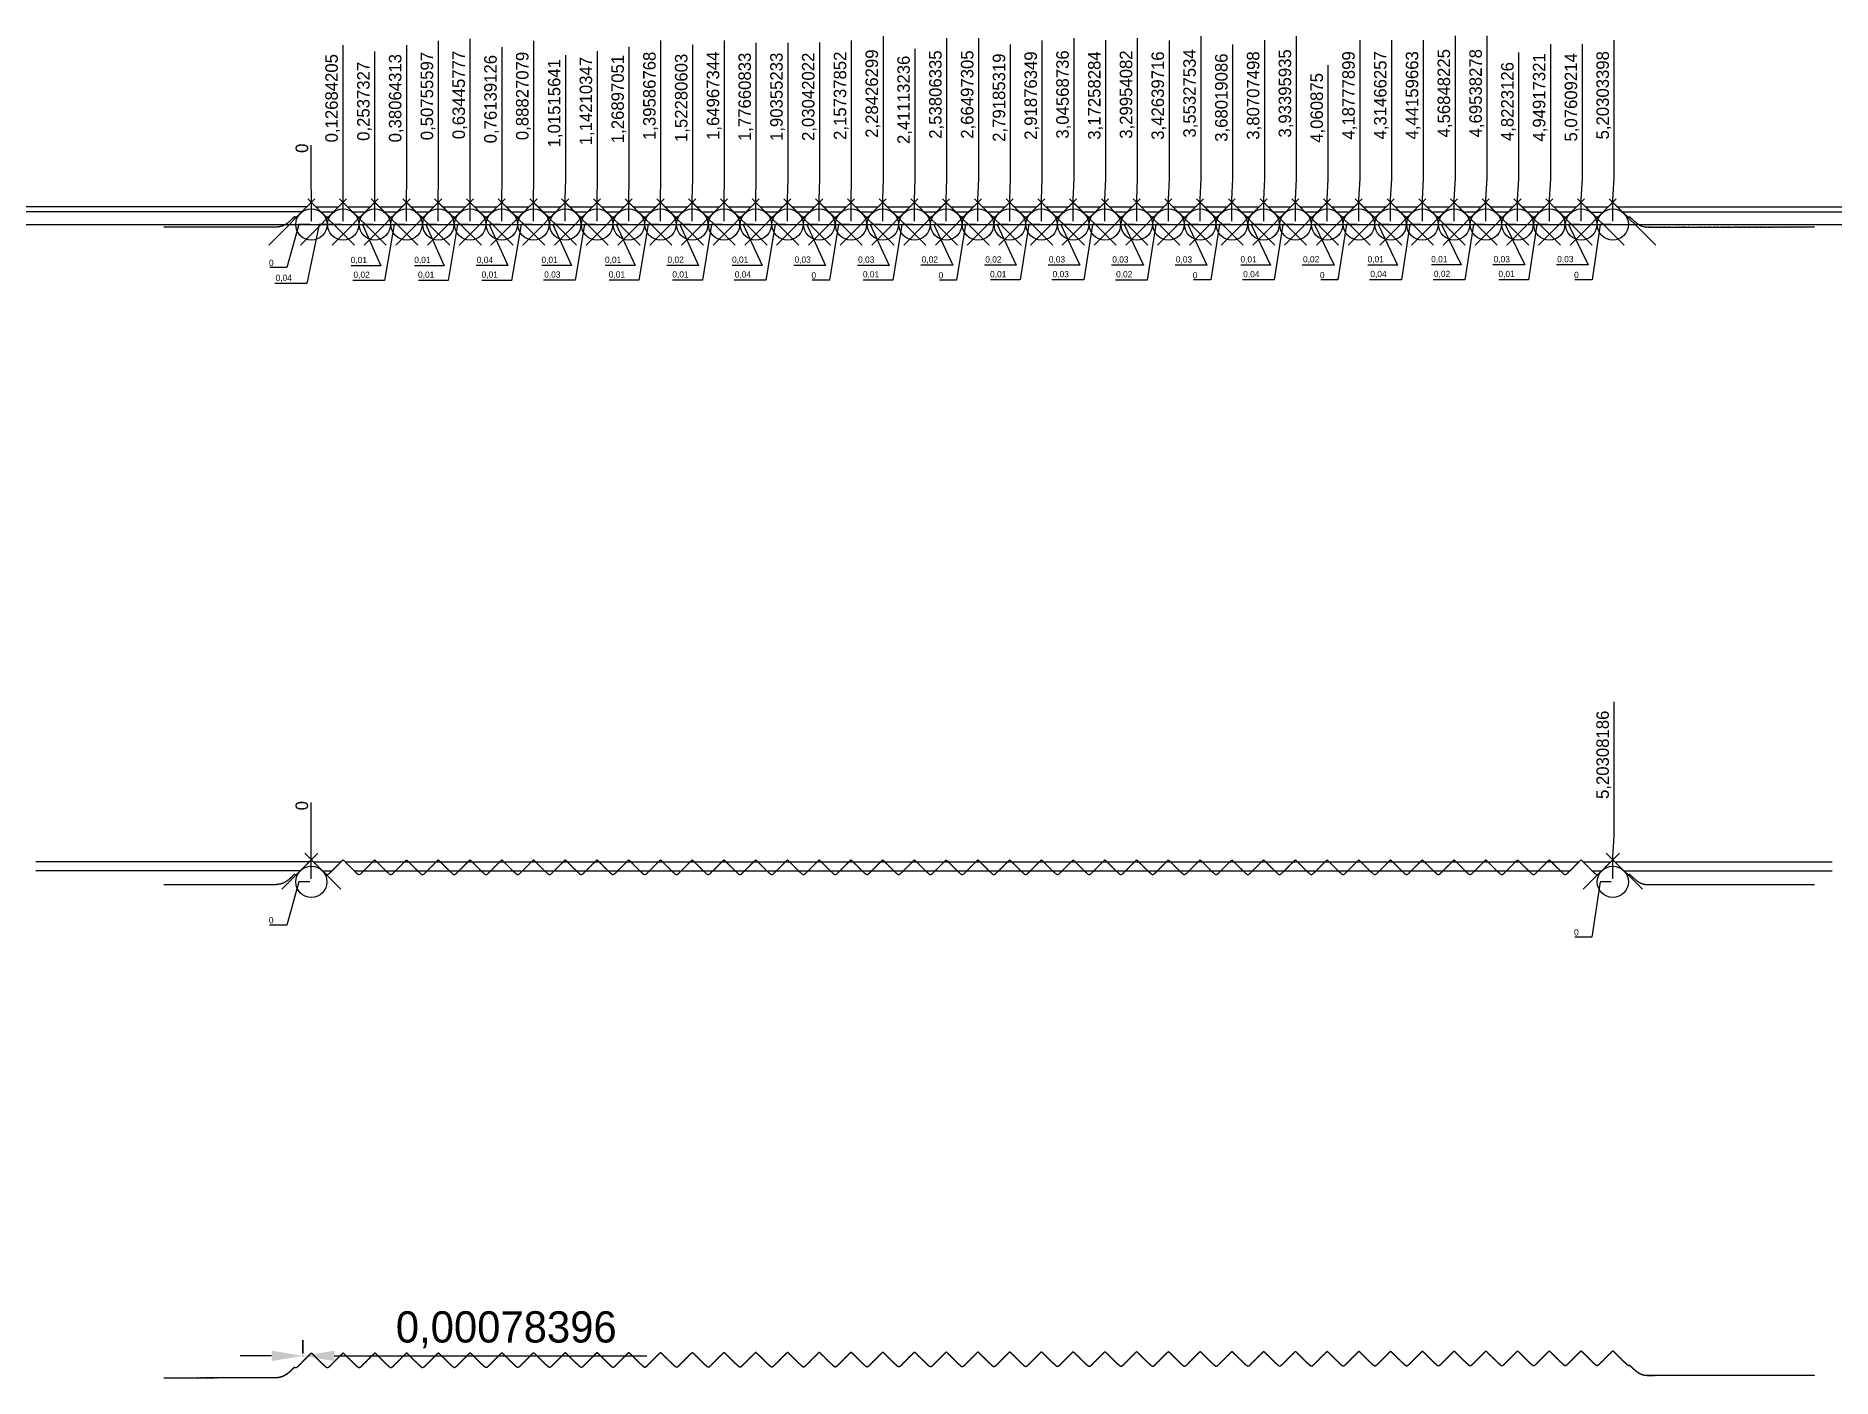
# Model space of a CAD drawing. Header units: millimetres. Extents: x -3.81 to 3.37, y -2.03 to 3.33.
import ezdxf

# ---------------------------------------------------------------- set-up
doc = ezdxf.new("R2010")
doc.units = ezdxf.units.MM
doc.dimstyles.new('ISO-25', dxfattribs={"dimtxt": 2.5, "dimasz": 2.5, "dimexe": 1.25, "dimexo": 0.625, "dimtad": 1, "dimtxsty": 'Standard', "dimcen": 2.5, "dimadec": 0, "dimazin": 0, "dimtfac": 1, "dimtmove": 0, "dimatfit": 3, "dimfxl": 0, "dimarcsym": 0})

msp = doc.modelspace()

# ---------------------------------------------------------------- blocks, each defined once
blk = doc.blocks.new('*D2')
at = {"color": 0, "lineweight": -2}
for p, q in [((-2.7435, -1.9349), (-2.7435, -1.8816)), ((-2.7427, -1.9349), (-2.7427, -1.8816)), ((-2.8685, -1.9441), (-2.9935, -1.9441)), ((-2.7435, -1.9441), (-2.7427, -1.9441)), ((-2.6177, -1.9441), (-1.3677, -1.9441))]:
    blk.add_line(p, q, dxfattribs=at)
at = {"color": 0}
for points in [[(-2.8685, -1.9232), (-2.8685, -1.9649), (-2.7435, -1.9441)], [(-2.6177, -1.9232), (-2.6177, -1.9649), (-2.7427, -1.9441)]]:
    blk.add_solid(points, dxfattribs=at)
at = {"layer": 'Defpoints', "color": 0}
for p in [(-2.7435, -1.9662), (-2.7427, -1.9441), (-2.7427, -1.9662)]:
    blk.add_point(p, dxfattribs=at)
at = {"color": 0, "insert": (-1.9302, -1.8399), "char_height": 0.125, "attachment_point": 5}
blk.add_mtext('0,00078396', dxfattribs=at)
blk = doc.blocks.new('*D256')
at = {"color": 0, "lineweight": -2}
for p, q in [((2.4437, 2.5807), (2.4106, 2.3597)), ((2.4875, 2.5807), (2.4437, 2.5807)), ((2.4106, 2.3597), (2.3419, 2.3597))]:
    blk.add_line(p, q, dxfattribs=at)
at = {"layer": 'Defpoints', "color": 0}
for p in [(-2.7093, 2.5807), (2.4937, 2.5807), (2.3606, 2.3597)]:
    blk.add_point(p, dxfattribs=at)
at = {"color": 0, "insert": (2.3481, 2.3785), "char_height": 0.025, "attachment_point": 5}
blk.add_mtext('0', dxfattribs=at)
blk = doc.blocks.new('*D255')
at = {"color": 0, "lineweight": -2}
for p, q in [((2.3605, 2.5807), (2.3168, 2.5807)), ((2.3168, 2.5807), (2.3955, 2.4187)), ((2.3955, 2.4187), (2.2684, 2.4187))]:
    blk.add_line(p, q, dxfattribs=at)
at = {"layer": 'Defpoints', "color": 0}
for p in [(-2.7093, 2.5807), (2.3668, 2.5807), (2.3455, 2.4187)]:
    blk.add_point(p, dxfattribs=at)
at = {"color": 0, "insert": (2.3038, 2.4395), "char_height": 0.025, "attachment_point": 5}
blk.add_mtext('0,03', dxfattribs=at)
blk = doc.blocks.new('*D254')
at = {"color": 0, "lineweight": -2}
for p, q in [((2.1899, 2.5807), (2.1565, 2.3595)), ((2.2336, 2.5807), (2.1899, 2.5807)), ((2.1565, 2.3595), (2.0378, 2.3595))]:
    blk.add_line(p, q, dxfattribs=at)
at = {"layer": 'Defpoints', "color": 0}
for p in [(-2.7093, 2.5807), (2.2399, 2.5807), (2.1065, 2.3595)]:
    blk.add_point(p, dxfattribs=at)
at = {"color": 0, "insert": (2.069, 2.3803), "char_height": 0.025, "attachment_point": 5}
blk.add_mtext('0,01', dxfattribs=at)
blk = doc.blocks.new('*D253')
at = {"color": 0, "lineweight": -2}
for p, q in [((2.1068, 2.5806), (2.063, 2.5806)), ((2.063, 2.5806), (2.1414, 2.4185)), ((2.1414, 2.4185), (2.0143, 2.4185))]:
    blk.add_line(p, q, dxfattribs=at)
at = {"layer": 'Defpoints', "color": 0}
for p in [(-2.7093, 2.5807), (2.113, 2.5806), (2.0914, 2.4185)]:
    blk.add_point(p, dxfattribs=at)
at = {"color": 0, "insert": (2.0497, 2.4393), "char_height": 0.025, "attachment_point": 5}
blk.add_mtext('0,03', dxfattribs=at)
blk = doc.blocks.new('*D252')
at = {"color": 0, "lineweight": -2}
for p, q in [((1.4285, 2.5807), (1.3944, 2.3592)), ((1.4722, 2.5807), (1.4285, 2.5807)), ((1.3944, 2.3592), (1.3257, 2.3592))]:
    blk.add_line(p, q, dxfattribs=at)
at = {"layer": 'Defpoints', "color": 0}
for p in [(-2.7093, 2.5807), (1.4785, 2.5807), (1.3444, 2.3592)]:
    blk.add_point(p, dxfattribs=at)
at = {"color": 0, "insert": (1.3319, 2.3779), "char_height": 0.025, "attachment_point": 5}
blk.add_mtext('0', dxfattribs=at)
blk = doc.blocks.new('*D251')
at = {"color": 0, "lineweight": -2}
for p, q in [((1.3453, 2.5806), (1.3016, 2.5806)), ((1.3016, 2.5806), (1.3793, 2.4182)), ((1.3793, 2.4182), (1.2522, 2.4182))]:
    blk.add_line(p, q, dxfattribs=at)
at = {"layer": 'Defpoints', "color": 0}
for p in [(-2.7093, 2.5807), (1.3516, 2.5806), (1.3293, 2.4182)]:
    blk.add_point(p, dxfattribs=at)
at = {"color": 0, "insert": (1.2876, 2.439), "char_height": 0.025, "attachment_point": 5}
blk.add_mtext('0,02', dxfattribs=at)
blk = doc.blocks.new('*D250')
at = {"color": 0, "lineweight": -2}
for p, q in [((1.5991, 2.5807), (1.5554, 2.5807)), ((1.5554, 2.5807), (1.6334, 2.4184)), ((1.6334, 2.4184), (1.5146, 2.4184))]:
    blk.add_line(p, q, dxfattribs=at)
at = {"layer": 'Defpoints', "color": 0}
for p in [(-2.7093, 2.5807), (1.6054, 2.5807), (1.5834, 2.4184)]:
    blk.add_point(p, dxfattribs=at)
at = {"color": 0, "insert": (1.5459, 2.4392), "char_height": 0.025, "attachment_point": 5}
blk.add_mtext('0,01', dxfattribs=at)
blk = doc.blocks.new('*D249')
at = {"color": 0, "lineweight": -2}
for p, q in [((1.6823, 2.5806), (1.6485, 2.3594)), ((1.726, 2.5806), (1.6823, 2.5806)), ((1.6485, 2.3594), (1.5214, 2.3594))]:
    blk.add_line(p, q, dxfattribs=at)
at = {"layer": 'Defpoints', "color": 0}
for p in [(-2.7093, 2.5807), (1.7323, 2.5806), (1.5985, 2.3594)]:
    blk.add_point(p, dxfattribs=at)
at = {"color": 0, "insert": (1.5568, 2.3802), "char_height": 0.025, "attachment_point": 5}
blk.add_mtext('0,04', dxfattribs=at)
blk = doc.blocks.new('*D248')
at = {"color": 0, "lineweight": -2}
for p, q in [((1.8529, 2.5807), (1.8092, 2.5807)), ((1.8092, 2.5807), (1.8875, 2.4186)), ((1.8875, 2.4186), (1.7687, 2.4186))]:
    blk.add_line(p, q, dxfattribs=at)
at = {"layer": 'Defpoints', "color": 0}
for p in [(-2.7093, 2.5807), (1.8592, 2.5807), (1.8375, 2.4186)]:
    blk.add_point(p, dxfattribs=at)
at = {"color": 0, "insert": (1.8, 2.4394), "char_height": 0.025, "attachment_point": 5}
blk.add_mtext('0,01', dxfattribs=at)
blk = doc.blocks.new('*D247')
at = {"color": 0, "lineweight": -2}
for p, q in [((1.9361, 2.5807), (1.9026, 2.3596)), ((1.9798, 2.5807), (1.9361, 2.5807)), ((1.9026, 2.3596), (1.7755, 2.3596))]:
    blk.add_line(p, q, dxfattribs=at)
at = {"layer": 'Defpoints', "color": 0}
for p in [(-2.7093, 2.5807), (1.9861, 2.5807), (1.8526, 2.3596)]:
    blk.add_point(p, dxfattribs=at)
at = {"color": 0, "insert": (1.8109, 2.3805), "char_height": 0.025, "attachment_point": 5}
blk.add_mtext('0,02', dxfattribs=at)
blk = doc.blocks.new('*D246')
at = {"color": 0, "lineweight": -2}
for p, q in [((1.1747, 2.5807), (1.1401, 2.3589)), ((1.2184, 2.5807), (1.1747, 2.5807)), ((1.1401, 2.3589), (1.013, 2.3589))]:
    blk.add_line(p, q, dxfattribs=at)
at = {"layer": 'Defpoints', "color": 0}
for p in [(-2.7093, 2.5807), (1.2247, 2.5807), (1.0901, 2.3589)]:
    blk.add_point(p, dxfattribs=at)
at = {"color": 0, "insert": (1.0484, 2.3797), "char_height": 0.025, "attachment_point": 5}
blk.add_mtext('0,04', dxfattribs=at)
blk = doc.blocks.new('*D245')
at = {"color": 0, "lineweight": -2}
for p, q in [((1.0915, 2.5807), (1.0478, 2.5807)), ((1.0478, 2.5807), (1.125, 2.4178)), ((1.125, 2.4178), (1.0062, 2.4178))]:
    blk.add_line(p, q, dxfattribs=at)
at = {"layer": 'Defpoints', "color": 0}
for p in [(-2.7093, 2.5807), (1.0978, 2.5807), (1.075, 2.4178)]:
    blk.add_point(p, dxfattribs=at)
at = {"color": 0, "insert": (1.0375, 2.4387), "char_height": 0.025, "attachment_point": 5}
blk.add_mtext('0,01', dxfattribs=at)
blk = doc.blocks.new('*D244')
at = {"color": 0, "lineweight": -2}
for p, q in [((0.9209, 2.5807), (0.886, 2.3586)), ((0.9646, 2.5807), (0.9209, 2.5807)), ((0.886, 2.3586), (0.8172, 2.3586))]:
    blk.add_line(p, q, dxfattribs=at)
at = {"layer": 'Defpoints', "color": 0}
for p in [(-2.7093, 2.5807), (0.9709, 2.5807), (0.836, 2.3586)]:
    blk.add_point(p, dxfattribs=at)
at = {"color": 0, "insert": (0.8235, 2.3774), "char_height": 0.025, "attachment_point": 5}
blk.add_mtext('0', dxfattribs=at)
blk = doc.blocks.new('*D243')
at = {"color": 0, "lineweight": -2}
for p, q in [((0.8377, 2.5807), (0.794, 2.5807)), ((0.794, 2.5807), (0.8709, 2.4176)), ((0.8709, 2.4176), (0.7438, 2.4176))]:
    blk.add_line(p, q, dxfattribs=at)
at = {"layer": 'Defpoints', "color": 0}
for p in [(-2.7093, 2.5807), (0.844, 2.5807), (0.8209, 2.4176)]:
    blk.add_point(p, dxfattribs=at)
at = {"color": 0, "insert": (0.7792, 2.4384), "char_height": 0.025, "attachment_point": 5}
blk.add_mtext('0,03', dxfattribs=at)
blk = doc.blocks.new('*D242')
at = {"color": 0, "lineweight": -2}
for p, q in [((0.584, 2.5807), (0.5402, 2.5807)), ((0.5402, 2.5807), (0.6168, 2.4174)), ((0.6168, 2.4174), (0.4897, 2.4174))]:
    blk.add_line(p, q, dxfattribs=at)
at = {"layer": 'Defpoints', "color": 0}
for p in [(-2.7093, 2.5807), (0.5902, 2.5807), (0.5668, 2.4174)]:
    blk.add_point(p, dxfattribs=at)
at = {"color": 0, "insert": (0.5251, 2.4382), "char_height": 0.025, "attachment_point": 5}
blk.add_mtext('0,03', dxfattribs=at)
blk = doc.blocks.new('*D241')
at = {"color": 0, "lineweight": -2}
for p, q in [((0.6671, 2.5807), (0.6319, 2.3584)), ((0.7108, 2.5807), (0.6671, 2.5807)), ((0.6319, 2.3584), (0.5048, 2.3584))]:
    blk.add_line(p, q, dxfattribs=at)
at = {"layer": 'Defpoints', "color": 0}
for p in [(-2.7093, 2.5807), (0.7171, 2.5807), (0.5819, 2.3584)]:
    blk.add_point(p, dxfattribs=at)
at = {"color": 0, "insert": (0.5403, 2.3793), "char_height": 0.025, "attachment_point": 5}
blk.add_mtext('0,02', dxfattribs=at)
blk = doc.blocks.new('*D240')
at = {"color": 0, "lineweight": -2}
for p, q in [((-0.8558, 2.5806), (-0.8925, 2.3576)), ((-0.812, 2.5806), (-0.8558, 2.5806)), ((-0.8925, 2.3576), (-1.0196, 2.3576))]:
    blk.add_line(p, q, dxfattribs=at)
at = {"layer": 'Defpoints', "color": 0}
for p in [(-2.7093, 2.5807), (-0.8058, 2.5806), (-0.9425, 2.3576)]:
    blk.add_point(p, dxfattribs=at)
at = {"color": 0, "insert": (-0.9842, 2.3784), "char_height": 0.025, "attachment_point": 5}
blk.add_mtext('0,04', dxfattribs=at)
blk = doc.blocks.new('*D239')
at = {"color": 0, "lineweight": -2}
for p, q in [((-0.9389, 2.5807), (-0.9827, 2.5807)), ((-0.9827, 2.5807), (-0.9076, 2.4165)), ((-0.9076, 2.4165), (-1.0264, 2.4165))]:
    blk.add_line(p, q, dxfattribs=at)
at = {"layer": 'Defpoints', "color": 0}
for p in [(-2.7093, 2.5807), (-0.9327, 2.5807), (-0.9576, 2.4165)]:
    blk.add_point(p, dxfattribs=at)
at = {"color": 0, "insert": (-0.9951, 2.4374), "char_height": 0.025, "attachment_point": 5}
blk.add_mtext('0,01', dxfattribs=at)
blk = doc.blocks.new('*D238')
at = {"color": 0, "lineweight": -2}
for p, q in [((-0.6851, 2.5806), (-0.7289, 2.5806)), ((-0.7289, 2.5806), (-0.6536, 2.4167)), ((-0.6536, 2.4167), (-0.7806, 2.4167))]:
    blk.add_line(p, q, dxfattribs=at)
at = {"layer": 'Defpoints', "color": 0}
for p in [(-2.7093, 2.5807), (-0.6789, 2.5806), (-0.7036, 2.4167)]:
    blk.add_point(p, dxfattribs=at)
at = {"color": 0, "insert": (-0.7452, 2.4376), "char_height": 0.025, "attachment_point": 5}
blk.add_mtext('0,03', dxfattribs=at)
blk = doc.blocks.new('*D237')
at = {"color": 0, "lineweight": -2}
for p, q in [((-0.6019, 2.5807), (-0.6384, 2.3578)), ((-0.5582, 2.5807), (-0.6019, 2.5807)), ((-0.6384, 2.3578), (-0.7072, 2.3578))]:
    blk.add_line(p, q, dxfattribs=at)
at = {"layer": 'Defpoints', "color": 0}
for p in [(-2.7093, 2.5807), (-0.5519, 2.5807), (-0.6884, 2.3578)]:
    blk.add_point(p, dxfattribs=at)
at = {"color": 0, "insert": (-0.7009, 2.3765), "char_height": 0.025, "attachment_point": 5}
blk.add_mtext('0', dxfattribs=at)
blk = doc.blocks.new('*D236')
at = {"color": 0, "lineweight": -2}
for p, q in [((-0.4313, 2.5806), (-0.475, 2.5806)), ((-0.475, 2.5806), (-0.3994, 2.417)), ((-0.3994, 2.417), (-0.5265, 2.417))]:
    blk.add_line(p, q, dxfattribs=at)
at = {"layer": 'Defpoints', "color": 0}
for p in [(-2.7093, 2.5807), (-0.425, 2.5806), (-0.4494, 2.417)]:
    blk.add_point(p, dxfattribs=at)
at = {"color": 0, "insert": (-0.4911, 2.4378), "char_height": 0.025, "attachment_point": 5}
blk.add_mtext('0,03', dxfattribs=at)
blk = doc.blocks.new('*D235')
at = {"color": 0, "lineweight": -2}
for p, q in [((-0.3482, 2.5806), (-0.3843, 2.358)), ((-0.3044, 2.5806), (-0.3482, 2.5806)), ((-0.3843, 2.358), (-0.5031, 2.358))]:
    blk.add_line(p, q, dxfattribs=at)
at = {"layer": 'Defpoints', "color": 0}
for p in [(-2.7093, 2.5807), (-0.2982, 2.5806), (-0.4343, 2.358)]:
    blk.add_point(p, dxfattribs=at)
at = {"color": 0, "insert": (-0.4718, 2.3788), "char_height": 0.025, "attachment_point": 5}
blk.add_mtext('0,01', dxfattribs=at)
blk = doc.blocks.new('*D234')
at = {"color": 0, "lineweight": -2}
for p, q in [((0.4133, 2.5807), (0.3782, 2.3588)), ((0.457, 2.5807), (0.4133, 2.5807)), ((0.3782, 2.3588), (0.2511, 2.3588))]:
    blk.add_line(p, q, dxfattribs=at)
at = {"layer": 'Defpoints', "color": 0}
for p in [(-2.7093, 2.5807), (0.4633, 2.5807), (0.3282, 2.3588)]:
    blk.add_point(p, dxfattribs=at)
at = {"color": 0, "insert": (0.2865, 2.3796), "char_height": 0.025, "attachment_point": 5}
blk.add_mtext('0,03', dxfattribs=at)
blk = doc.blocks.new('*D233')
at = {"color": 0, "lineweight": -2}
for p, q in [((0.3301, 2.5807), (0.2864, 2.5807)), ((0.2864, 2.5807), (0.363, 2.4178)), ((0.363, 2.4178), (0.236, 2.4178))]:
    blk.add_line(p, q, dxfattribs=at)
at = {"layer": 'Defpoints', "color": 0}
for p in [(-2.7093, 2.5807), (0.3364, 2.5807), (0.313, 2.4178)]:
    blk.add_point(p, dxfattribs=at)
at = {"color": 0, "insert": (0.2714, 2.4386), "char_height": 0.025, "attachment_point": 5}
blk.add_mtext('0,03', dxfattribs=at)
blk = doc.blocks.new('*D232')
at = {"color": 0, "lineweight": -2}
for p, q in [((0.1595, 2.5806), (0.124, 2.3585)), ((0.2032, 2.5806), (0.1595, 2.5806)), ((0.124, 2.3585), (0.0053, 2.3585))]:
    blk.add_line(p, q, dxfattribs=at)
at = {"layer": 'Defpoints', "color": 0}
for p in [(-2.7093, 2.5807), (0.2095, 2.5806), (0.074, 2.3585)]:
    blk.add_point(p, dxfattribs=at)
at = {"color": 0, "insert": (0.0365, 2.3794), "char_height": 0.025, "attachment_point": 5}
blk.add_mtext('0,01', dxfattribs=at)
blk = doc.blocks.new('*D231')
at = {"color": 0, "lineweight": -2}
for p, q in [((0.0763, 2.5807), (0.0325, 2.5807)), ((0.0325, 2.5807), (0.1089, 2.4175)), ((0.1089, 2.4175), (-0.0181, 2.4175))]:
    blk.add_line(p, q, dxfattribs=at)
at = {"layer": 'Defpoints', "color": 0}
for p in [(-2.7093, 2.5807), (0.0825, 2.5807), (0.0589, 2.4175)]:
    blk.add_point(p, dxfattribs=at)
at = {"color": 0, "insert": (0.0173, 2.4383), "char_height": 0.025, "attachment_point": 5}
blk.add_mtext('0,02', dxfattribs=at)
blk = doc.blocks.new('*D230')
at = {"color": 0, "lineweight": -2}
for p, q in [((-0.1775, 2.5806), (-0.2212, 2.5806)), ((-0.2212, 2.5806), (-0.1451, 2.4173)), ((-0.1451, 2.4173), (-0.2722, 2.4173))]:
    blk.add_line(p, q, dxfattribs=at)
at = {"layer": 'Defpoints', "color": 0}
for p in [(-2.7093, 2.5807), (-0.1712, 2.5806), (-0.1951, 2.4173)]:
    blk.add_point(p, dxfattribs=at)
at = {"color": 0, "insert": (-0.2368, 2.4382), "char_height": 0.025, "attachment_point": 5}
blk.add_mtext('0,02', dxfattribs=at)
blk = doc.blocks.new('*D229')
at = {"color": 0, "lineweight": -2}
for p, q in [((-0.0943, 2.5807), (-0.13, 2.3583)), ((-0.0506, 2.5807), (-0.0943, 2.5807)), ((-0.13, 2.3583), (-0.1988, 2.3583))]:
    blk.add_line(p, q, dxfattribs=at)
at = {"layer": 'Defpoints', "color": 0}
for p in [(-2.7093, 2.5807), (-0.0443, 2.5807), (-0.18, 2.3583)]:
    blk.add_point(p, dxfattribs=at)
at = {"color": 0, "insert": (-0.1925, 2.3771), "char_height": 0.025, "attachment_point": 5}
blk.add_mtext('0', dxfattribs=at)
blk = doc.blocks.new('*D228')
at = {"color": 0, "lineweight": -2}
for p, q in [((-1.1928, 2.5806), (-1.2365, 2.5806)), ((-1.2365, 2.5806), (-1.1613, 2.4166)), ((-1.1613, 2.4166), (-1.2884, 2.4166))]:
    blk.add_line(p, q, dxfattribs=at)
at = {"layer": 'Defpoints', "color": 0}
for p in [(-2.7093, 2.5807), (-1.1865, 2.5806), (-1.2113, 2.4166)]:
    blk.add_point(p, dxfattribs=at)
at = {"color": 0, "insert": (-1.253, 2.4374), "char_height": 0.025, "attachment_point": 5}
blk.add_mtext('0,02', dxfattribs=at)
blk = doc.blocks.new('*D227')
at = {"color": 0, "lineweight": -2}
for p, q in [((-1.1096, 2.5807), (-1.1462, 2.3576)), ((-1.0659, 2.5807), (-1.1096, 2.5807)), ((-1.1462, 2.3576), (-1.265, 2.3576))]:
    blk.add_line(p, q, dxfattribs=at)
at = {"layer": 'Defpoints', "color": 0}
for p in [(-2.7093, 2.5807), (-1.0596, 2.5807), (-1.1962, 2.3576)]:
    blk.add_point(p, dxfattribs=at)
at = {"color": 0, "insert": (-1.2337, 2.3785), "char_height": 0.025, "attachment_point": 5}
blk.add_mtext('0,01', dxfattribs=at)
blk = doc.blocks.new('*D226')
at = {"color": 0, "lineweight": -2}
for p, q in [((-1.6172, 2.5806), (-1.6544, 2.3572)), ((-1.5735, 2.5806), (-1.6172, 2.5806)), ((-1.6544, 2.3572), (-1.7815, 2.3572))]:
    blk.add_line(p, q, dxfattribs=at)
at = {"layer": 'Defpoints', "color": 0}
for p in [(-2.7093, 2.5807), (-1.5672, 2.5806), (-1.7044, 2.3572)]:
    blk.add_point(p, dxfattribs=at)
at = {"color": 0, "insert": (-1.7461, 2.378), "char_height": 0.025, "attachment_point": 5}
blk.add_mtext('0,03', dxfattribs=at)
blk = doc.blocks.new('*D225')
at = {"color": 0, "lineweight": -2}
for p, q in [((-1.7004, 2.5806), (-1.7442, 2.5806)), ((-1.7442, 2.5806), (-1.6695, 2.4162)), ((-1.6695, 2.4162), (-1.7883, 2.4162))]:
    blk.add_line(p, q, dxfattribs=at)
at = {"layer": 'Defpoints', "color": 0}
for p in [(-2.7093, 2.5807), (-1.6942, 2.5806), (-1.7195, 2.4162)]:
    blk.add_point(p, dxfattribs=at)
at = {"color": 0, "insert": (-1.757, 2.437), "char_height": 0.025, "attachment_point": 5}
blk.add_mtext('0,01', dxfattribs=at)
blk = doc.blocks.new('*D224')
at = {"color": 0, "lineweight": -2}
for p, q in [((-1.4466, 2.5806), (-1.4903, 2.5806)), ((-1.4903, 2.5806), (-1.4155, 2.4164)), ((-1.4155, 2.4164), (-1.5342, 2.4164))]:
    blk.add_line(p, q, dxfattribs=at)
at = {"layer": 'Defpoints', "color": 0}
for p in [(-2.7093, 2.5807), (-1.4403, 2.5806), (-1.4655, 2.4164)]:
    blk.add_point(p, dxfattribs=at)
at = {"color": 0, "insert": (-1.503, 2.4372), "char_height": 0.025, "attachment_point": 5}
blk.add_mtext('0,01', dxfattribs=at)
blk = doc.blocks.new('*D223')
at = {"color": 0, "lineweight": -2}
for p, q in [((-1.3634, 2.5806), (-1.4003, 2.3574)), ((-1.3197, 2.5806), (-1.3634, 2.5806)), ((-1.4003, 2.3574), (-1.5191, 2.3574))]:
    blk.add_line(p, q, dxfattribs=at)
at = {"layer": 'Defpoints', "color": 0}
for p in [(-2.7093, 2.5807), (-1.3134, 2.5806), (-1.4503, 2.3574)]:
    blk.add_point(p, dxfattribs=at)
at = {"color": 0, "insert": (-1.4878, 2.3782), "char_height": 0.025, "attachment_point": 5}
blk.add_mtext('0,01', dxfattribs=at)
blk = doc.blocks.new('*D222')
at = {"color": 0, "lineweight": -2}
for p, q in [((-1.871, 2.5807), (-1.9087, 2.3568)), ((-1.8273, 2.5807), (-1.871, 2.5807)), ((-1.9087, 2.3568), (-2.0275, 2.3568))]:
    blk.add_line(p, q, dxfattribs=at)
at = {"layer": 'Defpoints', "color": 0}
for p in [(-2.7093, 2.5807), (-1.821, 2.5807), (-1.9587, 2.3568)]:
    blk.add_point(p, dxfattribs=at)
at = {"color": 0, "insert": (-1.9962, 2.3777), "char_height": 0.025, "attachment_point": 5}
blk.add_mtext('0,01', dxfattribs=at)
blk = doc.blocks.new('*D221')
at = {"color": 0, "lineweight": -2}
for p, q in [((-1.9542, 2.5806), (-1.9979, 2.5806)), ((-1.9979, 2.5806), (-1.9238, 2.4158)), ((-1.9238, 2.4158), (-2.0509, 2.4158))]:
    blk.add_line(p, q, dxfattribs=at)
at = {"layer": 'Defpoints', "color": 0}
for p in [(-2.7093, 2.5807), (-1.9479, 2.5806), (-1.9738, 2.4158)]:
    blk.add_point(p, dxfattribs=at)
at = {"color": 0, "insert": (-2.0155, 2.4367), "char_height": 0.025, "attachment_point": 5}
blk.add_mtext('0,04', dxfattribs=at)
blk = doc.blocks.new('*D220')
at = {"color": 0, "lineweight": -2}
for p, q in [((-2.1248, 2.5806), (-2.1628, 2.3566)), ((-2.0811, 2.5806), (-2.1248, 2.5806)), ((-2.1628, 2.3566), (-2.2816, 2.3566))]:
    blk.add_line(p, q, dxfattribs=at)
at = {"layer": 'Defpoints', "color": 0}
for p in [(-2.7093, 2.5807), (-2.0748, 2.5806), (-2.2128, 2.3566)]:
    blk.add_point(p, dxfattribs=at)
at = {"color": 0, "insert": (-2.2503, 2.3774), "char_height": 0.025, "attachment_point": 5}
blk.add_mtext('0,01', dxfattribs=at)
blk = doc.blocks.new('*D219')
at = {"color": 0, "lineweight": -2}
for p, q in [((-2.208, 2.5806), (-2.2518, 2.5806)), ((-2.2518, 2.5806), (-2.1779, 2.4156)), ((-2.1779, 2.4156), (-2.2967, 2.4156))]:
    blk.add_line(p, q, dxfattribs=at)
at = {"layer": 'Defpoints', "color": 0}
for p in [(-2.7093, 2.5807), (-2.2018, 2.5806), (-2.2279, 2.4156)]:
    blk.add_point(p, dxfattribs=at)
at = {"color": 0, "insert": (-2.2654, 2.4364), "char_height": 0.025, "attachment_point": 5}
blk.add_mtext('0,01', dxfattribs=at)
blk = doc.blocks.new('*D218')
at = {"color": 0, "lineweight": -2}
for p, q in [((-2.7593, 2.5807), (-2.8071, 2.408)), ((-2.7156, 2.5807), (-2.7593, 2.5807)), ((-2.8071, 2.408), (-2.8759, 2.408))]:
    blk.add_line(p, q, dxfattribs=at)
at = {"layer": 'Defpoints', "color": 0}
for p in [(-2.7093, 2.5807), (-2.7093, 2.5807), (-2.8571, 2.408)]:
    blk.add_point(p, dxfattribs=at)
at = {"color": 0, "insert": (-2.8696, 2.4268), "char_height": 0.025, "attachment_point": 5}
blk.add_mtext('0', dxfattribs=at)
blk = doc.blocks.new('*D217')
at = {"color": 0, "lineweight": -2}
for p, q in [((-2.6779, 2.5807), (-2.7279, 2.3441)), ((-2.5887, 2.5807), (-2.6779, 2.5807)), ((-2.7279, 2.3441), (-2.855, 2.3441))]:
    blk.add_line(p, q, dxfattribs=at)
at = {"layer": 'Defpoints', "color": 0}
for p in [(-2.7093, 2.5807), (-2.5825, 2.5807), (-2.7779, 2.3441)]:
    blk.add_point(p, dxfattribs=at)
at = {"color": 0, "insert": (-2.8195, 2.3649), "char_height": 0.025, "attachment_point": 5}
blk.add_mtext('0,04', dxfattribs=at)
blk = doc.blocks.new('*D216')
at = {"color": 0, "lineweight": -2}
for p, q in [((-2.4618, 2.5807), (-2.5056, 2.5807)), ((-2.5056, 2.5807), (-2.432, 2.4154)), ((-2.432, 2.4154), (-2.5507, 2.4154))]:
    blk.add_line(p, q, dxfattribs=at)
at = {"layer": 'Defpoints', "color": 0}
for p in [(-2.7093, 2.5807), (-2.4556, 2.5807), (-2.482, 2.4154)]:
    blk.add_point(p, dxfattribs=at)
at = {"color": 0, "insert": (-2.5195, 2.4362), "char_height": 0.025, "attachment_point": 5}
blk.add_mtext('0,01', dxfattribs=at)
blk = doc.blocks.new('*D215')
at = {"color": 0, "lineweight": -2}
for p, q in [((-2.3787, 2.5806), (-2.4169, 2.3564)), ((-2.3349, 2.5806), (-2.3787, 2.5806)), ((-2.4169, 2.3564), (-2.544, 2.3564))]:
    blk.add_line(p, q, dxfattribs=at)
at = {"layer": 'Defpoints', "color": 0}
for p in [(-2.7093, 2.5807), (-2.3287, 2.5806), (-2.4669, 2.3564)]:
    blk.add_point(p, dxfattribs=at)
at = {"color": 0, "insert": (-2.5085, 2.3772), "char_height": 0.025, "attachment_point": 5}
blk.add_mtext('0,02', dxfattribs=at)
blk = doc.blocks.new('*D214')
at = {"color": 0, "lineweight": -2}
for p, q in [((2.4994, 2.7638), (2.4994, 3.318)), ((2.4937, 2.6807), (2.4994, 2.7638)), ((2.4937, 2.5932), (2.4937, 2.6807))]:
    blk.add_line(p, q, dxfattribs=at)
at = {"layer": 'Defpoints', "color": 0}
for p in [(2.4994, 2.8638), (-2.7093, 2.5807), (2.4937, 2.5807)]:
    blk.add_point(p, dxfattribs=at)
at = {"color": 0, "insert": (2.4577, 3.0972), "char_height": 0.05, "attachment_point": 5, "rotation": 90}
blk.add_mtext('5,20303398', dxfattribs=at)
blk = doc.blocks.new('*D213')
at = {"color": 0, "lineweight": -2}
for p, q in [((2.3723, 2.7638), (2.3723, 3.3013)), ((2.3668, 2.6807), (2.3723, 2.7638)), ((2.3668, 2.5932), (2.3668, 2.6807))]:
    blk.add_line(p, q, dxfattribs=at)
at = {"layer": 'Defpoints', "color": 0}
for p in [(2.3723, 2.8638), (-2.7093, 2.5807), (2.3668, 2.5807)]:
    blk.add_point(p, dxfattribs=at)
at = {"color": 0, "insert": (2.3307, 3.0888), "char_height": 0.05, "attachment_point": 5, "rotation": 90}
blk.add_mtext('5,07609214', dxfattribs=at)
blk = doc.blocks.new('*D212')
at = {"color": 0, "lineweight": -2}
for p, q in [((2.2453, 2.7636), (2.2453, 3.3011)), ((2.2399, 2.6807), (2.2453, 2.7636)), ((2.2399, 2.5932), (2.2399, 2.6807))]:
    blk.add_line(p, q, dxfattribs=at)
at = {"layer": 'Defpoints', "color": 0}
for p in [(2.2453, 2.8636), (-2.7093, 2.5807), (2.2399, 2.5807)]:
    blk.add_point(p, dxfattribs=at)
at = {"color": 0, "insert": (2.2036, 3.0886), "char_height": 0.05, "attachment_point": 5, "rotation": 90}
blk.add_mtext('4,94917321', dxfattribs=at)
blk = doc.blocks.new('*D211')
at = {"color": 0, "lineweight": -2}
for p, q in [((2.1182, 2.7635), (2.1182, 3.2677)), ((2.113, 2.6806), (2.1182, 2.7635)), ((2.113, 2.5931), (2.113, 2.6806))]:
    blk.add_line(p, q, dxfattribs=at)
at = {"layer": 'Defpoints', "color": 0}
for p in [(2.1182, 2.8635), (-2.7093, 2.5807), (2.113, 2.5806)]:
    blk.add_point(p, dxfattribs=at)
at = {"color": 0, "insert": (2.0766, 3.0719), "char_height": 0.05, "attachment_point": 5, "rotation": 90}
blk.add_mtext('4,8223126', dxfattribs=at)
blk = doc.blocks.new('*D210')
at = {"color": 0, "lineweight": -2}
for p, q in [((1.4832, 2.7633), (1.4832, 3.3175)), ((1.4785, 2.6807), (1.4832, 2.7633)), ((1.4785, 2.5932), (1.4785, 2.6807))]:
    blk.add_line(p, q, dxfattribs=at)
at = {"layer": 'Defpoints', "color": 0}
for p in [(1.4832, 2.8633), (-2.7093, 2.5807), (1.4785, 2.5807)]:
    blk.add_point(p, dxfattribs=at)
at = {"color": 0, "insert": (1.4415, 3.0966), "char_height": 0.05, "attachment_point": 5, "rotation": 90}
blk.add_mtext('4,18777899', dxfattribs=at)
blk = doc.blocks.new('*D209')
at = {"color": 0, "lineweight": -2}
for p, q in [((1.3561, 2.7632), (1.3561, 3.2174)), ((1.3516, 2.6806), (1.3561, 2.7632)), ((1.3516, 2.5931), (1.3516, 2.6806))]:
    blk.add_line(p, q, dxfattribs=at)
at = {"layer": 'Defpoints', "color": 0}
for p in [(1.3561, 2.8632), (-2.7093, 2.5807), (1.3516, 2.5806)]:
    blk.add_point(p, dxfattribs=at)
at = {"color": 0, "insert": (1.3145, 3.0466), "char_height": 0.05, "attachment_point": 5, "rotation": 90}
blk.add_mtext('4,060875', dxfattribs=at)
blk = doc.blocks.new('*D208')
at = {"color": 0, "lineweight": -2}
for p, q in [((1.6102, 2.7634), (1.6102, 3.3176)), ((1.6054, 2.6807), (1.6102, 2.7634)), ((1.6054, 2.5932), (1.6054, 2.6807))]:
    blk.add_line(p, q, dxfattribs=at)
at = {"layer": 'Defpoints', "color": 0}
for p in [(1.6102, 2.8634), (-2.7093, 2.5807), (1.6054, 2.5807)]:
    blk.add_point(p, dxfattribs=at)
at = {"color": 0, "insert": (1.5685, 3.0968), "char_height": 0.05, "attachment_point": 5, "rotation": 90}
blk.add_mtext('4,31466257', dxfattribs=at)
blk = doc.blocks.new('*D207')
at = {"color": 0, "lineweight": -2}
for p, q in [((1.7372, 2.7635), (1.7372, 3.3177)), ((1.7323, 2.6806), (1.7372, 2.7635)), ((1.7323, 2.5931), (1.7323, 2.6806))]:
    blk.add_line(p, q, dxfattribs=at)
at = {"layer": 'Defpoints', "color": 0}
for p in [(1.7372, 2.8635), (-2.7093, 2.5807), (1.7323, 2.5806)]:
    blk.add_point(p, dxfattribs=at)
at = {"color": 0, "insert": (1.6956, 3.0968), "char_height": 0.05, "attachment_point": 5, "rotation": 90}
blk.add_mtext('4,44159663', dxfattribs=at)
blk = doc.blocks.new('*D206')
at = {"color": 0, "lineweight": -2}
for p, q in [((1.8643, 2.7637), (1.8643, 3.3345)), ((1.8592, 2.6807), (1.8643, 2.7637)), ((1.8592, 2.5932), (1.8592, 2.6807))]:
    blk.add_line(p, q, dxfattribs=at)
at = {"layer": 'Defpoints', "color": 0}
for p in [(1.8643, 2.8637), (-2.7093, 2.5807), (1.8592, 2.5807)]:
    blk.add_point(p, dxfattribs=at)
at = {"color": 0, "insert": (1.8226, 3.1053), "char_height": 0.05, "attachment_point": 5, "rotation": 90}
blk.add_mtext('4,56848225', dxfattribs=at)
blk = doc.blocks.new('*D205')
at = {"color": 0, "lineweight": -2}
for p, q in [((1.9913, 2.7637), (1.9913, 3.3346)), ((1.9861, 2.6807), (1.9913, 2.7637)), ((1.9861, 2.5932), (1.9861, 2.6807))]:
    blk.add_line(p, q, dxfattribs=at)
at = {"layer": 'Defpoints', "color": 0}
for p in [(1.9913, 2.8637), (-2.7093, 2.5807), (1.9861, 2.5807)]:
    blk.add_point(p, dxfattribs=at)
at = {"color": 0, "insert": (1.9497, 3.1054), "char_height": 0.05, "attachment_point": 5, "rotation": 90}
blk.add_mtext('4,69538278', dxfattribs=at)
blk = doc.blocks.new('*D204')
at = {"color": 0, "lineweight": -2}
for p, q in [((1.2288, 2.763), (1.2288, 3.3338)), ((1.2247, 2.6807), (1.2288, 2.763)), ((1.2247, 2.5932), (1.2247, 2.6807))]:
    blk.add_line(p, q, dxfattribs=at)
at = {"layer": 'Defpoints', "color": 0}
for p in [(1.2288, 2.863), (-2.7093, 2.5807), (1.2247, 2.5807)]:
    blk.add_point(p, dxfattribs=at)
at = {"color": 0, "insert": (1.1872, 3.1046), "char_height": 0.05, "attachment_point": 5, "rotation": 90}
blk.add_mtext('3,93395935', dxfattribs=at)
blk = doc.blocks.new('*D203')
at = {"color": 0, "lineweight": -2}
for p, q in [((1.1018, 2.7629), (1.1018, 3.3171)), ((1.0978, 2.6807), (1.1018, 2.7629)), ((1.0978, 2.5932), (1.0978, 2.6807))]:
    blk.add_line(p, q, dxfattribs=at)
at = {"layer": 'Defpoints', "color": 0}
for p in [(1.1018, 2.8629), (-2.7093, 2.5807), (1.0978, 2.5807)]:
    blk.add_point(p, dxfattribs=at)
at = {"color": 0, "insert": (1.0602, 3.0962), "char_height": 0.05, "attachment_point": 5, "rotation": 90}
blk.add_mtext('3,80707498', dxfattribs=at)
blk = doc.blocks.new('*D202')
at = {"color": 0, "lineweight": -2}
for p, q in [((0.9747, 2.7627), (0.9747, 3.3002)), ((0.9709, 2.6807), (0.9747, 2.7627)), ((0.9709, 2.5932), (0.9709, 2.6807))]:
    blk.add_line(p, q, dxfattribs=at)
at = {"layer": 'Defpoints', "color": 0}
for p in [(0.9747, 2.8627), (-2.7093, 2.5807), (0.9709, 2.5807)]:
    blk.add_point(p, dxfattribs=at)
at = {"color": 0, "insert": (0.9331, 3.0877), "char_height": 0.05, "attachment_point": 5, "rotation": 90}
blk.add_mtext('3,68019086', dxfattribs=at)
blk = doc.blocks.new('*D201')
at = {"color": 0, "lineweight": -2}
for p, q in [((0.8477, 2.7627), (0.8477, 3.3335)), ((0.844, 2.6807), (0.8477, 2.7627)), ((0.844, 2.5932), (0.844, 2.6807))]:
    blk.add_line(p, q, dxfattribs=at)
at = {"layer": 'Defpoints', "color": 0}
for p in [(0.8477, 2.8627), (-2.7093, 2.5807), (0.844, 2.5807)]:
    blk.add_point(p, dxfattribs=at)
at = {"color": 0, "insert": (0.806, 3.1043), "char_height": 0.05, "attachment_point": 5, "rotation": 90}
blk.add_mtext('3,55327534', dxfattribs=at)
blk = doc.blocks.new('*D200')
at = {"color": 0, "lineweight": -2}
for p, q in [((0.5936, 2.7625), (0.5936, 3.325)), ((0.5902, 2.6807), (0.5936, 2.7625)), ((0.5902, 2.5932), (0.5902, 2.6807))]:
    blk.add_line(p, q, dxfattribs=at)
at = {"layer": 'Defpoints', "color": 0}
for p in [(0.5936, 2.8625), (-2.7093, 2.5807), (0.5902, 2.5807)]:
    blk.add_point(p, dxfattribs=at)
at = {"color": 0, "insert": (0.552, 3.1), "char_height": 0.05, "attachment_point": 5, "rotation": 90}
blk.add_mtext('3,29954082', dxfattribs=at)
blk = doc.blocks.new('*D199')
at = {"color": 0, "lineweight": -2}
for p, q in [((0.7207, 2.7625), (0.7207, 3.3167)), ((0.7171, 2.6807), (0.7207, 2.7625)), ((0.7171, 2.5932), (0.7171, 2.6807))]:
    blk.add_line(p, q, dxfattribs=at)
at = {"layer": 'Defpoints', "color": 0}
for p in [(0.7207, 2.8625), (-2.7093, 2.5807), (0.7171, 2.5807)]:
    blk.add_point(p, dxfattribs=at)
at = {"color": 0, "insert": (0.679, 3.0959), "char_height": 0.05, "attachment_point": 5, "rotation": 90}
blk.add_mtext('3,42639716', dxfattribs=at)
blk = doc.blocks.new('*D198')
at = {"color": 0, "lineweight": -2}
for p, q in [((-0.8037, 2.7617), (-0.8037, 3.3075)), ((-0.8058, 2.6806), (-0.8037, 2.7617)), ((-0.8058, 2.5931), (-0.8058, 2.6806))]:
    blk.add_line(p, q, dxfattribs=at)
at = {"layer": 'Defpoints', "color": 0}
for p in [(-0.8037, 2.8617), (-2.7093, 2.5807), (-0.8058, 2.5806)]:
    blk.add_point(p, dxfattribs=at)
at = {"color": 0, "insert": (-0.8454, 3.0909), "char_height": 0.05, "attachment_point": 5, "rotation": 90}
blk.add_mtext('1,90355233', dxfattribs=at)
blk = doc.blocks.new('*D197')
at = {"color": 0, "lineweight": -2}
for p, q in [((-0.9308, 2.7616), (-0.9308, 3.3074)), ((-0.9327, 2.6807), (-0.9308, 2.7616)), ((-0.9327, 2.5932), (-0.9327, 2.6807))]:
    blk.add_line(p, q, dxfattribs=at)
at = {"layer": 'Defpoints', "color": 0}
for p in [(-0.9308, 2.8616), (-2.7093, 2.5807), (-0.9327, 2.5807)]:
    blk.add_point(p, dxfattribs=at)
at = {"color": 0, "insert": (-0.9724, 3.0908), "char_height": 0.05, "attachment_point": 5, "rotation": 90}
blk.add_mtext('1,77660833', dxfattribs=at)
blk = doc.blocks.new('*D196')
at = {"color": 0, "lineweight": -2}
for p, q in [((-0.6767, 2.7618), (-0.6767, 3.3076)), ((-0.6789, 2.6806), (-0.6767, 2.7618)), ((-0.6789, 2.5931), (-0.6789, 2.6806))]:
    blk.add_line(p, q, dxfattribs=at)
at = {"layer": 'Defpoints', "color": 0}
for p in [(-0.6767, 2.8618), (-2.7093, 2.5807), (-0.6789, 2.5806)]:
    blk.add_point(p, dxfattribs=at)
at = {"color": 0, "insert": (-0.7184, 3.091), "char_height": 0.05, "attachment_point": 5, "rotation": 90}
blk.add_mtext('2,03042022', dxfattribs=at)
blk = doc.blocks.new('*D195')
at = {"color": 0, "lineweight": -2}
for p, q in [((-0.5497, 2.7619), (-0.5497, 3.316)), ((-0.5519, 2.6807), (-0.5497, 2.7619)), ((-0.5519, 2.5932), (-0.5519, 2.6807))]:
    blk.add_line(p, q, dxfattribs=at)
at = {"layer": 'Defpoints', "color": 0}
for p in [(-0.5497, 2.8619), (-2.7093, 2.5807), (-0.5519, 2.5807)]:
    blk.add_point(p, dxfattribs=at)
at = {"color": 0, "insert": (-0.5914, 3.0952), "char_height": 0.05, "attachment_point": 5, "rotation": 90}
blk.add_mtext('2,15737852', dxfattribs=at)
blk = doc.blocks.new('*D194')
at = {"color": 0, "lineweight": -2}
for p, q in [((-0.4226, 2.762), (-0.4226, 3.3329)), ((-0.425, 2.6806), (-0.4226, 2.762)), ((-0.425, 2.5931), (-0.425, 2.6806))]:
    blk.add_line(p, q, dxfattribs=at)
at = {"layer": 'Defpoints', "color": 0}
for p in [(-0.4226, 2.862), (-2.7093, 2.5807), (-0.425, 2.5806)]:
    blk.add_point(p, dxfattribs=at)
at = {"color": 0, "insert": (-0.4643, 3.1037), "char_height": 0.05, "attachment_point": 5, "rotation": 90}
blk.add_mtext('2,28426299', dxfattribs=at)
blk = doc.blocks.new('*D193')
at = {"color": 0, "lineweight": -2}
for p, q in [((-0.2956, 2.7621), (-0.2956, 3.283)), ((-0.2982, 2.6806), (-0.2956, 2.7621)), ((-0.2982, 2.5931), (-0.2982, 2.6806))]:
    blk.add_line(p, q, dxfattribs=at)
at = {"layer": 'Defpoints', "color": 0}
for p in [(-0.2956, 2.8621), (-2.7093, 2.5807), (-0.2982, 2.5806)]:
    blk.add_point(p, dxfattribs=at)
at = {"color": 0, "insert": (-0.3372, 3.0788), "char_height": 0.05, "attachment_point": 5, "rotation": 90}
blk.add_mtext('2,41113236', dxfattribs=at)
blk = doc.blocks.new('*D192')
at = {"color": 0, "lineweight": -2}
for p, q in [((0.4669, 2.7629), (0.4669, 3.3171)), ((0.4633, 2.6807), (0.4669, 2.7629)), ((0.4633, 2.5932), (0.4633, 2.6807))]:
    blk.add_line(p, q, dxfattribs=at)
at = {"layer": 'Defpoints', "color": 0}
for p in [(0.4669, 2.8629), (-2.7093, 2.5807), (0.4633, 2.5807)]:
    blk.add_point(p, dxfattribs=at)
at = {"color": 0, "insert": (0.4252, 3.0962), "char_height": 0.05, "attachment_point": 5, "rotation": 90}
blk.add_mtext('3,17258284', dxfattribs=at)
blk = doc.blocks.new('*D191')
at = {"color": 0, "lineweight": -2}
for p, q in [((0.3399, 2.7628), (0.3399, 3.3253)), ((0.3364, 2.6807), (0.3399, 2.7628)), ((0.3364, 2.5932), (0.3364, 2.6807))]:
    blk.add_line(p, q, dxfattribs=at)
at = {"layer": 'Defpoints', "color": 0}
for p in [(0.3399, 2.8628), (-2.7093, 2.5807), (0.3364, 2.5807)]:
    blk.add_point(p, dxfattribs=at)
at = {"color": 0, "insert": (0.2982, 3.1003), "char_height": 0.05, "attachment_point": 5, "rotation": 90}
blk.add_mtext('3,04568736', dxfattribs=at)
blk = doc.blocks.new('*D190')
at = {"color": 0, "lineweight": -2}
for p, q in [((0.2128, 2.7626), (0.2128, 3.3168)), ((0.2095, 2.6806), (0.2128, 2.7626)), ((0.2095, 2.5931), (0.2095, 2.6806))]:
    blk.add_line(p, q, dxfattribs=at)
at = {"layer": 'Defpoints', "color": 0}
for p in [(0.2128, 2.8626), (-2.7093, 2.5807), (0.2095, 2.5806)]:
    blk.add_point(p, dxfattribs=at)
at = {"color": 0, "insert": (0.1711, 3.096), "char_height": 0.05, "attachment_point": 5, "rotation": 90}
blk.add_mtext('2,91876349', dxfattribs=at)
blk = doc.blocks.new('*D189')
at = {"color": 0, "lineweight": -2}
for p, q in [((0.0858, 2.7626), (0.0858, 3.3001)), ((0.0825, 2.6807), (0.0858, 2.7626)), ((0.0825, 2.5932), (0.0825, 2.6807))]:
    blk.add_line(p, q, dxfattribs=at)
at = {"layer": 'Defpoints', "color": 0}
for p in [(0.0858, 2.8626), (-2.7093, 2.5807), (0.0825, 2.5807)]:
    blk.add_point(p, dxfattribs=at)
at = {"color": 0, "insert": (0.0441, 3.0876), "char_height": 0.05, "attachment_point": 5, "rotation": 90}
blk.add_mtext('2,79185319', dxfattribs=at)
blk = doc.blocks.new('*D188')
at = {"color": 0, "lineweight": -2}
for p, q in [((-0.1683, 2.7624), (-0.1683, 3.3249)), ((-0.1712, 2.6806), (-0.1683, 2.7624)), ((-0.1712, 2.5931), (-0.1712, 2.6806))]:
    blk.add_line(p, q, dxfattribs=at)
at = {"layer": 'Defpoints', "color": 0}
for p in [(-0.1683, 2.8624), (-2.7093, 2.5807), (-0.1712, 2.5806)]:
    blk.add_point(p, dxfattribs=at)
at = {"color": 0, "insert": (-0.21, 3.0999), "char_height": 0.05, "attachment_point": 5, "rotation": 90}
blk.add_mtext('2,53806335', dxfattribs=at)
blk = doc.blocks.new('*D187')
at = {"color": 0, "lineweight": -2}
for p, q in [((-0.0413, 2.7625), (-0.0413, 3.325)), ((-0.0443, 2.6807), (-0.0413, 2.7625)), ((-0.0443, 2.5932), (-0.0443, 2.6807))]:
    blk.add_line(p, q, dxfattribs=at)
at = {"layer": 'Defpoints', "color": 0}
for p in [(-0.0413, 2.8625), (-2.7093, 2.5807), (-0.0443, 2.5807)]:
    blk.add_point(p, dxfattribs=at)
at = {"color": 0, "insert": (-0.0829, 3.1), "char_height": 0.05, "attachment_point": 5, "rotation": 90}
blk.add_mtext('2,66497305', dxfattribs=at)
blk = doc.blocks.new('*D186')
at = {"color": 0, "lineweight": -2}
for p, q in [((-1.5656, 2.7613), (-1.5656, 3.2738)), ((-1.5672, 2.6806), (-1.5656, 2.7613)), ((-1.5672, 2.5931), (-1.5672, 2.6806))]:
    blk.add_line(p, q, dxfattribs=at)
at = {"layer": 'Defpoints', "color": 0}
for p in [(-1.5656, 2.8613), (-2.7093, 2.5807), (-1.5672, 2.5806)]:
    blk.add_point(p, dxfattribs=at)
at = {"color": 0, "insert": (-1.6073, 3.0738), "char_height": 0.05, "attachment_point": 5, "rotation": 90}
blk.add_mtext('1,14210347', dxfattribs=at)
blk = doc.blocks.new('*D185')
at = {"color": 0, "lineweight": -2}
for p, q in [((-1.6927, 2.7612), (-1.6927, 3.2571)), ((-1.6942, 2.6806), (-1.6927, 2.7612)), ((-1.6942, 2.5931), (-1.6942, 2.6806))]:
    blk.add_line(p, q, dxfattribs=at)
at = {"layer": 'Defpoints', "color": 0}
for p in [(-1.6927, 2.8612), (-2.7093, 2.5807), (-1.6942, 2.5806)]:
    blk.add_point(p, dxfattribs=at)
at = {"color": 0, "insert": (-1.7343, 3.0654), "char_height": 0.05, "attachment_point": 5, "rotation": 90}
blk.add_mtext('1,01515641', dxfattribs=at)
blk = doc.blocks.new('*D184')
at = {"color": 0, "lineweight": -2}
for p, q in [((-1.4386, 2.7614), (-1.4386, 3.2906)), ((-1.4403, 2.6806), (-1.4386, 2.7614)), ((-1.4403, 2.5931), (-1.4403, 2.6806))]:
    blk.add_line(p, q, dxfattribs=at)
at = {"layer": 'Defpoints', "color": 0}
for p in [(-1.4386, 2.8614), (-2.7093, 2.5807), (-1.4403, 2.5806)]:
    blk.add_point(p, dxfattribs=at)
at = {"color": 0, "insert": (-1.4803, 3.0822), "char_height": 0.05, "attachment_point": 5, "rotation": 90}
blk.add_mtext('1,26897051', dxfattribs=at)
blk = doc.blocks.new('*D183')
at = {"color": 0, "lineweight": -2}
for p, q in [((-1.3116, 2.7615), (-1.3116, 3.3157)), ((-1.3134, 2.6806), (-1.3116, 2.7615)), ((-1.3134, 2.5931), (-1.3134, 2.6806))]:
    blk.add_line(p, q, dxfattribs=at)
at = {"layer": 'Defpoints', "color": 0}
for p in [(-1.3116, 2.8615), (-2.7093, 2.5807), (-1.3134, 2.5806)]:
    blk.add_point(p, dxfattribs=at)
at = {"color": 0, "insert": (-1.3533, 3.0948), "char_height": 0.05, "attachment_point": 5, "rotation": 90}
blk.add_mtext('1,39586768', dxfattribs=at)
blk = doc.blocks.new('*D182')
at = {"color": 0, "lineweight": -2}
for p, q in [((-1.1845, 2.7617), (-1.1845, 3.2992)), ((-1.1865, 2.6806), (-1.1845, 2.7617)), ((-1.1865, 2.5931), (-1.1865, 2.6806))]:
    blk.add_line(p, q, dxfattribs=at)
at = {"layer": 'Defpoints', "color": 0}
for p in [(-1.1845, 2.8617), (-2.7093, 2.5807), (-1.1865, 2.5806)]:
    blk.add_point(p, dxfattribs=at)
at = {"color": 0, "insert": (-1.2262, 3.0867), "char_height": 0.05, "attachment_point": 5, "rotation": 90}
blk.add_mtext('1,52280603', dxfattribs=at)
blk = doc.blocks.new('*D181')
at = {"color": 0, "lineweight": -2}
for p, q in [((-1.0575, 2.7617), (-1.0575, 3.3159)), ((-1.0596, 2.6807), (-1.0575, 2.7617)), ((-1.0596, 2.5932), (-1.0596, 2.6807))]:
    blk.add_line(p, q, dxfattribs=at)
at = {"layer": 'Defpoints', "color": 0}
for p in [(-1.0575, 2.8617), (-2.7093, 2.5807), (-1.0596, 2.5807)]:
    blk.add_point(p, dxfattribs=at)
at = {"color": 0, "insert": (-1.0991, 3.0951), "char_height": 0.05, "attachment_point": 5, "rotation": 90}
blk.add_mtext('1,64967344', dxfattribs=at)
blk = doc.blocks.new('*D180')
at = {"color": 0, "lineweight": -2}
for p, q in [((-1.82, 2.761), (-1.82, 3.3151)), ((-1.821, 2.6807), (-1.82, 2.761)), ((-1.821, 2.5932), (-1.821, 2.6807))]:
    blk.add_line(p, q, dxfattribs=at)
at = {"layer": 'Defpoints', "color": 0}
for p in [(-1.82, 2.861), (-2.7093, 2.5807), (-1.821, 2.5807)]:
    blk.add_point(p, dxfattribs=at)
at = {"color": 0, "insert": (-1.8616, 3.0943), "char_height": 0.05, "attachment_point": 5, "rotation": 90}
blk.add_mtext('0,88827079', dxfattribs=at)
blk = doc.blocks.new('*D179')
at = {"color": 0, "lineweight": -2}
for p, q in [((-1.947, 2.7609), (-1.947, 3.2901)), ((-1.9479, 2.6806), (-1.947, 2.7609)), ((-1.9479, 2.5931), (-1.9479, 2.6806))]:
    blk.add_line(p, q, dxfattribs=at)
at = {"layer": 'Defpoints', "color": 0}
for p in [(-1.947, 2.8609), (-2.7093, 2.5807), (-1.9479, 2.5806)]:
    blk.add_point(p, dxfattribs=at)
at = {"color": 0, "insert": (-1.9887, 3.0817), "char_height": 0.05, "attachment_point": 5, "rotation": 90}
blk.add_mtext('0,76139126', dxfattribs=at)
blk = doc.blocks.new('*D178')
at = {"color": 0, "lineweight": -2}
for p, q in [((-2.0741, 2.7607), (-2.0741, 3.3232)), ((-2.0748, 2.6806), (-2.0741, 2.7607)), ((-2.0748, 2.5931), (-2.0748, 2.6806))]:
    blk.add_line(p, q, dxfattribs=at)
at = {"layer": 'Defpoints', "color": 0}
for p in [(-2.0741, 2.8607), (-2.7093, 2.5807), (-2.0748, 2.5806)]:
    blk.add_point(p, dxfattribs=at)
at = {"color": 0, "insert": (-2.1157, 3.0982), "char_height": 0.05, "attachment_point": 5, "rotation": 90}
blk.add_mtext('0,63445777', dxfattribs=at)
blk = doc.blocks.new('*D177')
at = {"color": 0, "lineweight": -2}
for p, q in [((-2.2011, 2.7606), (-2.2011, 3.3148)), ((-2.2018, 2.6806), (-2.2011, 2.7606)), ((-2.2018, 2.5931), (-2.2018, 2.6806))]:
    blk.add_line(p, q, dxfattribs=at)
at = {"layer": 'Defpoints', "color": 0}
for p in [(-2.2011, 2.8606), (-2.7093, 2.5807), (-2.2018, 2.5806)]:
    blk.add_point(p, dxfattribs=at)
at = {"color": 0, "insert": (-2.2428, 3.094), "char_height": 0.05, "attachment_point": 5, "rotation": 90}
blk.add_mtext('0,50755597', dxfattribs=at)
blk = doc.blocks.new('*D176')
at = {"color": 0, "lineweight": -2}
for p, q in [((-2.5823, 2.7604), (-2.5823, 3.2979)), ((-2.5825, 2.6807), (-2.5823, 2.7604)), ((-2.5825, 2.5932), (-2.5825, 2.6807))]:
    blk.add_line(p, q, dxfattribs=at)
at = {"layer": 'Defpoints', "color": 0}
for p in [(-2.5823, 2.8604), (-2.7093, 2.5807), (-2.5825, 2.5807)]:
    blk.add_point(p, dxfattribs=at)
at = {"color": 0, "insert": (-2.624, 3.0854), "char_height": 0.05, "attachment_point": 5, "rotation": 90}
blk.add_mtext('0,12684205', dxfattribs=at)
blk = doc.blocks.new('*D175')
at = {"color": 0, "lineweight": -2}
for p, q in [((-2.4552, 2.7604), (-2.4552, 3.2729)), ((-2.4556, 2.6807), (-2.4552, 2.7604)), ((-2.4556, 2.5932), (-2.4556, 2.6807))]:
    blk.add_line(p, q, dxfattribs=at)
at = {"layer": 'Defpoints', "color": 0}
for p in [(-2.4552, 2.8604), (-2.7093, 2.5807), (-2.4556, 2.5807)]:
    blk.add_point(p, dxfattribs=at)
at = {"color": 0, "insert": (-2.4968, 3.0729), "char_height": 0.05, "attachment_point": 5, "rotation": 90}
blk.add_mtext('0,2537327', dxfattribs=at)
blk = doc.blocks.new('*D174')
at = {"color": 0, "lineweight": -2}
for p, q in [((-2.3281, 2.7605), (-2.3281, 3.298)), ((-2.3287, 2.6806), (-2.3281, 2.7605)), ((-2.3287, 2.5931), (-2.3287, 2.6806))]:
    blk.add_line(p, q, dxfattribs=at)
at = {"layer": 'Defpoints', "color": 0}
for p in [(-2.3281, 2.8605), (-2.7093, 2.5807), (-2.3287, 2.5806)]:
    blk.add_point(p, dxfattribs=at)
at = {"color": 0, "insert": (-2.3698, 3.0855), "char_height": 0.05, "attachment_point": 5, "rotation": 90}
blk.add_mtext('0,38064313', dxfattribs=at)
blk = doc.blocks.new('*D173')
at = {"color": 0, "lineweight": -2}
for p, q in [((-2.7095, 2.7603), (-2.7095, 2.8978)), ((-2.7093, 2.6807), (-2.7095, 2.7603)), ((-2.7093, 2.5932), (-2.7093, 2.6807))]:
    blk.add_line(p, q, dxfattribs=at)
at = {"layer": 'Defpoints', "color": 0}
for p in [(-2.7095, 2.8603), (-2.7093, 2.5807), (-2.7093, 2.5807)]:
    blk.add_point(p, dxfattribs=at)
at = {"color": 0, "insert": (-2.747, 2.8853), "char_height": 0.05, "attachment_point": 5, "rotation": 90}
blk.add_mtext('0', dxfattribs=at)
blk = doc.blocks.new('*D260')
at = {"color": 0, "lineweight": -2}
for p, q in [((2.4992, 0.1346), (2.4992, 0.6721)), ((2.4936, 0.0515), (2.4992, 0.1346)), ((2.4936, -0.036), (2.4936, 0.0515))]:
    blk.add_line(p, q, dxfattribs=at)
at = {"layer": 'Defpoints', "color": 0}
for p in [(2.4992, 0.2346), (-2.7095, -0.0485), (2.4936, -0.0485)]:
    blk.add_point(p, dxfattribs=at)
at = {"color": 0, "insert": (2.4575, 0.4596), "char_height": 0.05, "attachment_point": 5, "rotation": 90}
blk.add_mtext('5,20308186', dxfattribs=at)
blk = doc.blocks.new('*D258')
at = {"color": 0, "lineweight": -2}
for p, q in [((2.4436, -0.0485), (2.4104, -0.2695)), ((2.4873, -0.0485), (2.4436, -0.0485)), ((2.4104, -0.2695), (2.3417, -0.2695))]:
    blk.add_line(p, q, dxfattribs=at)
at = {"layer": 'Defpoints', "color": 0}
for p in [(-2.7095, -0.0485), (2.4936, -0.0485), (2.3604, -0.2695)]:
    blk.add_point(p, dxfattribs=at)
at = {"color": 0, "insert": (2.3479, -0.2507), "char_height": 0.025, "attachment_point": 5}
blk.add_mtext('0', dxfattribs=at)
blk = doc.blocks.new('*D261')
at = {"color": 0, "lineweight": -2}
for p, q in [((-2.7097, 0.1312), (-2.7097, 0.2687)), ((-2.7095, 0.0515), (-2.7097, 0.1312)), ((-2.7095, -0.036), (-2.7095, 0.0515))]:
    blk.add_line(p, q, dxfattribs=at)
at = {"layer": 'Defpoints', "color": 0}
for p in [(-2.7097, 0.2312), (-2.7095, -0.0485), (-2.7095, -0.0485)]:
    blk.add_point(p, dxfattribs=at)
at = {"color": 0, "insert": (-2.7472, 0.2562), "char_height": 0.05, "attachment_point": 5, "rotation": 90}
blk.add_mtext('0', dxfattribs=at)
blk = doc.blocks.new('*D259')
at = {"color": 0, "lineweight": -2}
for p, q in [((-2.7595, -0.0485), (-2.8073, -0.2211)), ((-2.7157, -0.0485), (-2.7595, -0.0485)), ((-2.8073, -0.2211), (-2.8761, -0.2211))]:
    blk.add_line(p, q, dxfattribs=at)
at = {"layer": 'Defpoints', "color": 0}
for p in [(-2.7095, -0.0485), (-2.7095, -0.0485), (-2.8573, -0.2211)]:
    blk.add_point(p, dxfattribs=at)
at = {"color": 0, "insert": (-2.8698, -0.2023), "char_height": 0.025, "attachment_point": 5}
blk.add_mtext('0', dxfattribs=at)

# ---------------------------------------------------------------- dimensions: what is measured, and where the dimension line sits
at = {"color": 3}
for feature_location, offset, dtype, origin, override, picture, middle in [((1.9860751529, 2.5806772465), (0.0052613878, 0.2830719602), 1, (-2.7093076233, 2.5806592007), {"dimscale": 0.02, "dimdec": 8}, '*D205', (1.9496698741, 3.1054158733)), ((1.22465173, 2.58070086), (0.0041976, 0.2822775), 1, (-2.70930762, 2.5806592), {"dimscale": 0.02, "dimdec": 8}, '*D204', (1.18718266, 3.10464502)), ((-0.04433457, 2.5806608), (0.0030729, 0.28179354), 1, (-2.70930762, 2.5806592), {"dimscale": 0.02, "dimdec": 8}, '*D187', (-0.08292833, 3.09995434)), ((-2.07484985, 2.58064696), (0.00077373, 0.28007213), 1, (-2.70930762, 2.5806592), {"dimscale": 0.02, "dimdec": 8}, '*D178', (-2.11574279, 3.0982191)), ((2.4937263537, 2.5806592007), (0.0056436412, 0.2831875009), 1, (-2.7093076233, 2.5806592007), {"dimscale": 0.02, "dimdec": 8}, '*D214', (2.4577033282, 3.097180035)), ((1.7322890026, 2.5806203946), (0.0049324094, 0.2828806302), 1, (-2.7093076233, 2.5806592007), {"dimscale": 0.02, "dimdec": 8}, '*D207', (1.6955547453, 3.0968343581)), ((1.4784713623, 2.5806591331), (0.0046928565, 0.2826481879), 1, (-2.7093076233, 2.5806592007), {"dimscale": 0.02, "dimdec": 8}, '*D210', (1.4414975521, 3.0966406543)), ((0.46327522, 2.58069387), (0.00363544, 0.28220235), 1, (-2.70930762, 2.5806592), {"dimscale": 0.02, "dimdec": 8}, '*D192', (0.42524399, 3.09622956)), ((0.20945587, 2.58064862), (0.00333965, 0.28199942), 1, (-2.70930762, 2.5806592), {"dimscale": 0.02, "dimdec": 8}, '*D190', (0.17112886, 3.09598137)), ((0.71708954, 2.58068348), (0.00358746, 0.28185299), 1, (-2.70930762, 2.5806592), {"dimscale": 0.02, "dimdec": 8}, '*D199', (0.67901034, 3.0958698)), ((-0.5519291, 2.58065983), (0.00223741, 0.28121736), 1, (-2.70930762, 2.5806592), {"dimscale": 0.02, "dimdec": 8}, '*D195', (-0.59135836, 3.09521052)), ((-1.0596341877, 2.5806526176), (0.002160413, 0.2810855115), 1, (-2.7093076233, 2.5806592007), {"dimscale": 0.02, "dimdec": 8}, '*D181', (-1.0991404414, 3.0950714624)), ((-1.31343994, 2.58064617), (0.00185104, 0.28084378), 1, (-2.70930762, 2.5806592), {"dimscale": 0.02, "dimdec": 8}, '*D183', (-1.35325557, 3.09482328)), ((-1.821036836, 2.580652058), (0.001075846, 0.280315219), 1, (-2.709307623, 2.580659201), {"dimscale": 0.02, "dimdec": 8}, '*D180', (-1.861627656, 3.094300611)), ((-0.80575529, 2.58062389), (0.00200641, 0.2810596), 1, (-2.70930762, 2.5806592), {"dimscale": 0.02, "dimdec": 8}, '*D198', (-0.84541555, 3.09085015)), ((2.23986559, 2.58066692), (0.00538928, 0.2829316), 1, (-2.70930762, 2.5806592), {"dimscale": 0.02, "dimdec": 8}, '*D212', (2.2035882, 3.08859852)), ((0.97088324, 2.58065477), (0.00385096, 0.28207541), 1, (-2.70930762, 2.5806592), {"dimscale": 0.02, "dimdec": 8}, '*D202', (0.93306753, 3.08773017)), ((-2.32866449, 2.5806428), (0.00053118, 0.27988259), 1, (-2.70930762, 2.5806592), {"dimscale": 0.02, "dimdec": 8}, '*D174', (-2.36979998, 3.08552539)), ((-2.58246557, 2.58069682), (0.00017457, 0.27967173), 1, (-2.70930762, 2.5806592), {"dimscale": 0.02, "dimdec": 8}, '*D176', (-2.62395767, 3.08536855)), ((-0.29817526, 2.58064573), (0.0025987, 0.28147964), 1, (-2.70930762, 2.5806592), {"dimscale": 0.02, "dimdec": 8}, '*D193', (-0.33724323, 3.07879204)), ((-1.567204155, 2.580628178), (0.001558058, 0.280668066), 1, (-2.709307623, 2.580659201), {"dimscale": 0.02, "dimdec": 8}, '*D186', (-1.607312763, 3.073796243)), ((-2.58246557, 2.58069682), (-0.19540723, -0.23664268), 0, (-2.70930762, 2.5806592), {"dimscale": 0.01, "dimdec": 2, "dimlfac": 1000}, '*D217', (-2.81953947, 2.36488747)), ((1.22465173, 2.58070086), (-0.13455063, -0.22184194), 0, (-2.70930762, 2.5806592), {"dimscale": 0.01, "dimdec": 2, "dimlfac": 1000}, '*D246', (1.04843444, 2.37969225)), ((0.46327522, 2.58069387), (-0.13511279, -0.22191709), 0, (-2.70930762, 2.5806592), {"dimscale": 0.01, "dimdec": 2, "dimlfac": 1000}, '*D234', (0.28649576, 2.37961012)), ((0.71708954, 2.58068348), (-0.13516076, -0.22226645), 0, (-2.70930762, 2.5806592), {"dimscale": 0.01, "dimdec": 2, "dimlfac": 1000}, '*D241', (0.54026211, 2.37925036)), ((1.98607515, 2.58067725), (-0.13348683, -0.22104748), 0, (-2.70930762, 2.5806592), {"dimscale": 0.01, "dimdec": 2, "dimlfac": 1000}, '*D247', (1.81092165, 2.3804631)), ((2.23986559, 2.58066692), (-0.13335894, -0.22118784), 0, (-2.70930762, 2.5806592), {"dimscale": 0.01, "dimdec": 2, "dimlfac": 1000}, '*D254', (2.06900664, 2.38031242)), ((-0.04433457, 2.5806608), (-0.13567532, -0.2223259), 0, (-2.70930762, 2.5806592), {"dimscale": 0.01, "dimdec": 2, "dimlfac": 1000}, '*D229', (-0.19250989, 2.3770849)), ((-0.5519291, 2.58065983), (-0.13651081, -0.22290208), 0, (-2.70930762, 2.5806592), {"dimscale": 0.01, "dimdec": 2, "dimlfac": 1000}, '*D237', (-0.70093991, 2.37650775)), ((2.4937263537, 2.5806592007), (-0.1331045812, -0.2209319369), 0, (-2.7093076233, 2.5806592007), {"dimscale": 0.01, "dimdec": 2, "dimlfac": 1000}, '*D256', (2.3481217725, 2.3784772638)), ((1.47847136, 2.58065913), (-0.13405537, -0.22147125), 0, (-2.70930762, 2.5806592), {"dimscale": 0.01, "dimdec": 2, "dimlfac": 1000}, '*D252', (1.331916, 2.37793788)), ((1.732289, 2.58062039), (-0.13381581, -0.22123881), 0, (-2.70930762, 2.5806592), {"dimscale": 0.01, "dimdec": 2, "dimlfac": 1000}, '*D249', (1.55680652, 2.38021492)), ((0.97088324, 2.58065477), (-0.13489727, -0.22204403), 0, (-2.70930762, 2.5806592), {"dimscale": 0.01, "dimdec": 2, "dimlfac": 1000}, '*D244', (0.82348597, 2.37736074)), ((-0.80575529, 2.58062389), (-0.13674181, -0.22305984), 0, (-2.70930762, 2.5806592), {"dimscale": 0.01, "dimdec": 2, "dimlfac": 1000}, '*D240', (-0.98416377, 2.37839738)), ((-0.29817526, 2.58064573), (-0.13614952, -0.2226398), 0, (-2.70930762, 2.5806592), {"dimscale": 0.01, "dimdec": 2, "dimlfac": 1000}, '*D235', (-0.47182478, 2.37883927)), ((0.20945587, 2.58064862), (-0.13540857, -0.22212002), 0, (-2.70930762, 2.5806592), {"dimscale": 0.01, "dimdec": 2, "dimlfac": 1000}, '*D232', (0.0365473, 2.37936194)), ((-1.05963419, 2.58065262), (-0.13658781, -0.22303393), 0, (-2.70930762, 2.5806592), {"dimscale": 0.01, "dimdec": 2, "dimlfac": 1000}, '*D227', (-1.233722, 2.37845202)), ((-1.56720416, 2.58062818), (-0.13719016, -0.22345137), 0, (-2.70930762, 2.5806592), {"dimscale": 0.01, "dimdec": 2, "dimlfac": 1000}, '*D226', (-1.74606099, 2.37801014)), ((-1.31343994, 2.58064617), (-0.13689719, -0.22327566), 0, (-2.70930762, 2.5806592), {"dimscale": 0.01, "dimdec": 2, "dimlfac": 1000}, '*D223', (-1.48783713, 2.37820384)), ((-1.82103684, 2.58065206), (-0.13767238, -0.22380422), 0, (-2.70930762, 2.5806592), {"dimscale": 0.01, "dimdec": 2, "dimlfac": 1000}, '*D222', (-1.99620921, 2.37768117)), ((-2.07484985, 2.58064696), (-0.13797449, -0.2240473), 0, (-2.70930762, 2.5806592), {"dimscale": 0.01, "dimdec": 2, "dimlfac": 1000}, '*D220', (-2.25032434, 2.37743299)), ((-2.32866449, 2.5806428), (-0.13821704, -0.22423684), 0, (-2.70930762, 2.5806592), {"dimscale": 0.01, "dimdec": 2, "dimlfac": 1000}, '*D215', (-2.5085482, 2.37723929)), ((2.4935912778, -0.0484702834), (0.0055994487, 0.2831196143), 1, (-2.709490582, -0.0484702834), {"dimscale": 0.02, "dimdec": 8}, '*D260', (2.4575240599, 0.4596493308)), ((2.4935912778, -0.0484702834), (-0.133155344, -0.2209980152), 0, (-2.709490582, -0.0484702834), {"dimscale": 0.01, "dimdec": 2, "dimlfac": 1000}, '*D258', (2.3479359338, -0.2507182986))]:
    dim = msp.add_ordinate_dim(feature_location=feature_location, offset=offset, dtype=dtype, origin=origin, dimstyle='ISO-25', override=override, dxfattribs=at)
    dim.commit()
    dim.dimension.update_dxf_attribs({"geometry": picture, "text_midpoint": middle})
at = {"color": 2}
for feature_location, offset, dtype, origin, override, picture, middle in [((1.85917463, 2.58066564), (0.00513006, 0.28300517), 1, (-2.70930762, 2.5806592), {"dimscale": 0.02, "dimdec": 8}, '*D206', (1.82263803, 3.10533748)), ((0.8439677136, 2.5806922127), (0.0037346345, 0.2819595695), 1, (-2.7093076233, 2.5806592007), {"dimscale": 0.02, "dimdec": 8}, '*D201', (0.8060356814, 3.1043184489)), ((-0.425044635, 2.580626304), (0.002436225, 0.281420676), 1, (-2.709307623, 2.580659201), {"dimscale": 0.02, "dimdec": 8}, '*D194', (-0.464275077, 3.103713647)), ((0.33637974, 2.58068826), (0.00349906, 0.28212958), 1, (-2.70930762, 2.5806592), {"dimscale": 0.02, "dimdec": 8}, '*D191', (0.29821214, 3.10031783)), ((0.5902332, 2.58068775), (0.00341196, 0.28177033), 1, (-2.70930762, 2.5806592), {"dimscale": 0.02, "dimdec": 8}, '*D200', (0.55197849, 3.09995808)), ((-0.17124427, 2.58063791), (0.00295075, 0.28173803), 1, (-2.70930762, 2.5806592), {"dimscale": 0.02, "dimdec": 8}, '*D188', (-0.20996018, 3.09987595)), ((1.60535495, 2.58067311), (0.00483461, 0.28274952), 1, (-2.70930762, 2.5806592), {"dimscale": 0.02, "dimdec": 8}, '*D208', (1.5685229, 3.09675597)), ((1.09776736, 2.58067408), (0.00405012, 0.28222589), 1, (-2.70930762, 2.5806592), {"dimscale": 0.02, "dimdec": 8}, '*D203', (1.06015081, 3.0962333)), ((-2.201751656, 2.580647691), (0.000643689, 0.279993014), 1, (-2.709307623, 2.580659201), {"dimscale": 0.02, "dimdec": 8}, '*D177', (-2.242774634, 3.093974038)), ((-0.6788874, 2.58062954), (0.00216386, 0.28116926), 1, (-2.70930762, 2.5806592), {"dimscale": 0.02, "dimdec": 8}, '*D196', (-0.71839021, 3.09096547)), ((-0.93269929, 2.58065183), (0.00191856, 0.28095326), 1, (-2.70930762, 2.5806592), {"dimscale": 0.02, "dimdec": 8}, '*D197', (-0.9724474, 3.09077176)), ((2.3667845118, 2.580688171), (0.005553634, 0.2830801398), 1, (-2.7093076233, 2.5806592007), {"dimscale": 0.02, "dimdec": 8}, '*D213', (2.3306714791, 3.0887683108)), ((0.08254557, 2.58067755), (0.0032181, 0.2818921), 1, (-2.70930762, 2.5806592), {"dimscale": 0.02, "dimdec": 8}, '*D189', (0.04409701, 3.08756965)), ((-1.186501595, 2.580642117), (0.001995971, 0.281017621), 1, (-2.709307623, 2.580659201), {"dimscale": 0.02, "dimdec": 8}, '*D182', (-1.22617229, 3.086659738)), ((-1.44033711, 2.58064507), (0.00171636, 0.28076648), 1, (-2.70930762, 2.5806592), {"dimscale": 0.02, "dimdec": 8}, '*D184', (-1.48028742, 3.08224489)), ((-1.947916366, 2.58062385), (0.000923527, 0.280265036), 1, (-2.709307623, 2.580659201), {"dimscale": 0.02, "dimdec": 8}, '*D179', (-1.988659505, 3.08172222)), ((-2.45557492, 2.5806652), (0.00040976, 0.2797818), 1, (-2.70930762, 2.5806592), {"dimscale": 0.02, "dimdec": 8}, '*D175', (-2.49683183, 3.072947)), ((2.11300498, 2.58063085), (0.00521804, 0.28288928), 1, (-2.70930762, 2.5806592), {"dimscale": 0.02, "dimdec": 8}, '*D211', (2.07655635, 3.07185346)), ((-1.694151216, 2.580646753), (0.00147327, 0.2805711), 1, (-2.709307623, 2.580659201), {"dimscale": 0.02, "dimdec": 8}, '*D185', (-1.734344612, 3.065384519)), ((1.35156738, 2.58063718), (0.00456499, 0.28259175), 1, (-2.70930762, 2.5806592), {"dimscale": 0.02, "dimdec": 8}, '*D209', (1.3144657, 3.04656226)), ((-2.7093076233, 2.5806592007), (-0.0001725591, 0.2796308633), 1, (-2.7093076233, 2.5806592007), {"dimscale": 0.02, "dimdec": 6}, '*D173', (-2.7469801824, 2.885290064)), ((-2.7093076233, 2.5806592007), (-0.1478375951, -0.1726167338), 0, (-2.7093076233, 2.5806592007), {"dimscale": 0.01}, '*D218', (-2.8696452184, 2.4267924669)), ((0.84396771, 2.58069221), (-0.02309568, -0.16309613), 0, (-2.70930762, 2.5806592), {"dimscale": 0.01, "dimdec": 2, "dimlfac": 1000}, '*D243', (0.77920537, 2.43842942)), ((0.33637974, 2.58068826), (-0.02333125, -0.16292612), 0, (-2.70930762, 2.5806592), {"dimscale": 0.01, "dimdec": 2, "dimlfac": 1000}, '*D233', (0.27138182, 2.43859547)), ((2.36678451, 2.58068817), (-0.02127668, -0.16197556), 0, (-2.70930762, 2.5806592), {"dimscale": 0.01, "dimdec": 2, "dimlfac": 1000}, '*D255', (2.30384116, 2.43954594)), ((0.5902332, 2.58068775), (-0.02341836, -0.16328537), 0, (-2.70930762, 2.5806592), {"dimscale": 0.01, "dimdec": 2, "dimlfac": 1000}, '*D242', (0.52514817, 2.43823571)), ((0.08254557, 2.58067755), (-0.02361221, -0.1631636), 0, (-2.70930762, 2.5806592), {"dimscale": 0.01, "dimdec": 2, "dimlfac": 1000}, '*D231', (0.01726669, 2.43834728)), ((1.09776736, 2.58067408), (-0.0227802, -0.16282981), 0, (-2.70930762, 2.5806592), {"dimscale": 0.01, "dimdec": 2, "dimlfac": 1000}, '*D245', (1.03748716, 2.4386776)), ((1.60535495, 2.58067311), (-0.0219957, -0.16230618), 0, (-2.70930762, 2.5806592), {"dimscale": 0.01, "dimdec": 2, "dimlfac": 1000}, '*D250', (1.54585925, 2.43920027)), ((1.85917463, 2.58066564), (-0.02170025, -0.16205053), 0, (-2.70930762, 2.5806592), {"dimscale": 0.01, "dimdec": 2, "dimlfac": 1000}, '*D248', (1.79997438, 2.43944845)), ((-2.45557492, 2.5806652), (-0.02642055, -0.1652739), 0, (-2.70930762, 2.5806592), {"dimscale": 0.01, "dimdec": 2, "dimlfac": 1000}, '*D216', (-2.51949548, 2.43622463)), ((2.11300498, 2.58063085), (-0.02161228, -0.16216642), 0, (-2.70930762, 2.5806592), {"dimscale": 0.01, "dimdec": 2, "dimlfac": 1000}, '*D253', (2.04972603, 2.43929776)), ((1.35156738, 2.58063718), (-0.02226533, -0.16246395), 0, (-2.70930762, 2.5806592), {"dimscale": 0.01, "dimdec": 2, "dimlfac": 1000}, '*D251', (1.28763539, 2.43900656)), ((-0.93269929, 2.58065183), (-0.02491175, -0.16410244), 0, (-2.70930762, 2.5806592), {"dimscale": 0.01, "dimdec": 2, "dimlfac": 1000}, '*D239', (-0.99511105, 2.43738273)), ((-0.6788874, 2.58062954), (-0.02466646, -0.16388644), 0, (-2.70930762, 2.5806592), {"dimscale": 0.01, "dimdec": 2, "dimlfac": 1000}, '*D238', (-0.74522052, 2.43757643)), ((-0.42504464, 2.5806263), (-0.02439409, -0.16363502), 0, (-2.70930762, 2.5806592), {"dimscale": 0.01, "dimdec": 2, "dimlfac": 1000}, '*D236', (-0.49110539, 2.43782461)), ((-0.17124427, 2.58063791), (-0.02387956, -0.16331767), 0, (-2.70930762, 2.5806592), {"dimscale": 0.01, "dimdec": 2, "dimlfac": 1000}, '*D230', (-0.2367905, 2.43815358)), ((-1.1865016, 2.58064212), (-0.02483434, -0.16403808), 0, (-2.70930762, 2.5806592), {"dimscale": 0.01, "dimdec": 2, "dimlfac": 1000}, '*D228', (-1.25300261, 2.43743737)), ((-1.69415122, 2.58064675), (-0.02535705, -0.1644846), 0, (-2.70930762, 2.5806592), {"dimscale": 0.01, "dimdec": 2, "dimlfac": 1000}, '*D225', (-1.75700826, 2.43699549)), ((-1.44033711, 2.58064507), (-0.02511396, -0.16428922), 0, (-2.70930762, 2.5806592), {"dimscale": 0.01, "dimdec": 2, "dimlfac": 1000}, '*D224', (-1.50295107, 2.43718919)), ((-1.94791637, 2.58062385), (-0.02590679, -0.16479066), 0, (-2.70930762, 2.5806592), {"dimscale": 0.01, "dimdec": 2, "dimlfac": 1000}, '*D221', (-2.01548982, 2.43666652)), ((-2.20175166, 2.58064769), (-0.02618663, -0.16506269), 0, (-2.70930762, 2.5806592), {"dimscale": 0.01, "dimdec": 2, "dimlfac": 1000}, '*D219', (-2.26543828, 2.43641834)), ((-2.709490582, -0.0484702834), (-0.0001689146, 0.2796308656), 1, (-2.709490582, -0.0484702834), {"dimscale": 0.02, "dimdec": 6}, '*D261', (-2.7471594966, 0.2561605822)), ((-2.709490582, -0.0484702834), (-0.1478398448, -0.172614807), 0, (-2.709490582, -0.0484702834), {"dimscale": 0.01}, '*D259', (-2.8698304269, -0.2023350904))]:
    dim = msp.add_ordinate_dim(feature_location=feature_location, offset=offset, dtype=dtype, origin=origin, dimstyle='ISO-25', override=override, dxfattribs=at)
    dim.commit()
    dim.dimension.update_dxf_attribs({"geometry": picture, "text_midpoint": middle})
dim = msp.add_aligned_dim(p1=(-2.74350555, -1.96615992), p2=(-2.74272159, -1.96615992), distance=0.02208037, dimstyle='ISO-25', override={"dimscale": 0.05, "dimdec": 8})
dim.commit()
dim.dimension.update_dxf_attribs({"geometry": '*D2', "text_midpoint": (-1.93022159, -1.83991289)})

# ---------------------------------------------------------------- linework, layer by layer
for p, q in [((-2.69565186, 2.68344973), (-2.87922885, 2.49750989)), ((-2.56867451, 2.68344638), (-2.7528072, 2.49750656)), ((-2.72408104, 2.68345048), (-2.53695433, 2.49750087)), ((-2.44173051, 2.68344303), (-2.62594339, 2.49750321)), ((-2.59724719, 2.68344713), (-2.40996312, 2.49749752)), ((-2.31484192, 2.68343968), (-2.49892603, 2.49749986)), ((-2.47031079, 2.68344378), (-2.28326289, 2.49749417)), ((-2.18790546, 2.68343633), (-2.37209007, 2.49749652)), ((-2.34343578, 2.68344043), (-2.15633619, 2.49749083)), ((-2.06096347, 2.68343298), (-2.24528337, 2.49749317)), ((-2.21647242, 2.68343708), (-2.02950717, 2.49748748)), ((-1.93417855, 2.68342964), (-2.11796705, 2.49748981)), ((-2.08949601, 2.68343374), (-1.90275957, 2.49748414)), ((-1.80721747, 2.68342629), (-1.99136238, 2.49748647)), ((-1.96257667, 2.68343039), (-1.77585836, 2.49748079)), ((-1.68028666, 2.68342294), (-1.86456837, 2.49748313)), ((-1.83565878, 2.68342704), (-1.64896169, 2.49747744)), ((-1.55345729, 2.68341959), (-1.73731926, 2.49747977)), ((-1.70872519, 2.68342369), (-1.52218681, 2.4974741)), ((-1.42651784, 2.68341625), (-1.61067201, 2.49747643)), ((-1.58187034, 2.68342034), (-1.39508748, 2.49747074)), ((-1.29956186, 2.6834129), (-1.48391603, 2.49747309)), ((-1.4549126, 2.683417), (-1.26835342, 2.4974674)), ((-1.172762, 2.68340955), (-1.35667596, 2.49746973)), ((-1.32799117, 2.68341365), (-1.14149492, 2.49746405)), ((-1.04579008, 2.6834062), (-1.23007797, 2.49746639)), ((-1.20108493, 2.6834103), (-1.01448887, 2.4974607)), ((-0.91889988, 2.68340286), (-1.10305437, 2.49746304)), ((-1.07412439, 2.68340695), (-0.88778021, 2.49745736)), ((-0.79206379, 2.68339951), (-0.97580017, 2.49745968)), ((-0.94724475, 2.6834036), (-0.76071678, 2.49745401)), ((-0.66504463, 2.68339616), (-0.8492874, 2.49745635)), ((-0.82035218, 2.68340026), (-0.63373917, 2.49745066)), ((-0.53816367, 2.68339281), (-0.72226719, 2.497453)), ((-0.6933858, 2.68339691), (-0.50705706, 2.49744732)), ((-0.41136076, 2.68338947), (-0.59511194, 2.49744964)), ((-0.56655713, 2.68339356), (-0.37970888, 2.49744396)), ((-0.28435164, 2.68338612), (-0.46861607, 2.4974463)), ((-0.43960252, 2.68339021), (-0.25307373, 2.49744062)), ((-0.15753501, 2.68338277), (-0.34142365, 2.49744295)), ((-0.31262128, 2.68338686), (-0.12637547, 2.49743728)), ((-0.03068869, 2.68337942), (-0.21445889, 2.4974396)), ((-0.18570749, 2.68338351), (0.00057875, 2.49743393)), ((0.09631566, 2.68337607), (-0.08791064, 2.49743626)), ((-0.05885389, 2.68338017), (0.12769433, 2.49743057)), ((0.22311938, 2.68337273), (0.03931054, 2.49743291)), ((0.0681516, 2.68337682), (0.25436523, 2.49742723)), ((0.34999615, 2.68336938), (0.16620192, 2.49742956)), ((0.19505896, 2.68337347), (0.38120051, 2.49742389)), ((0.47698148, 2.68336603), (0.29287463, 2.49742622)), ((0.32194165, 2.68337012), (0.5083511, 2.49742053)), ((0.60376461, 2.68336269), (0.42021999, 2.49742286)), ((0.44889434, 2.68336677), (0.6351503, 2.49741719)), ((0.73066581, 2.68335934), (0.54698215, 2.49741951)), ((0.57571988, 2.68336343), (0.76238856, 2.49741383)), ((0.8576542, 2.68335599), (0.67358373, 2.49741617)), ((0.70265507, 2.68336008), (0.88906981, 2.49741049)), ((0.98446461, 2.68335265), (0.80083361, 2.49741282)), ((0.82963186, 2.68335673), (1.01577129, 2.49740715)), ((1.11137809, 2.6833493), (0.92758337, 2.49740947)), ((0.9565376, 2.68335338), (1.14259962, 2.4974038)), ((1.23833927, 2.68334595), (1.05420682, 2.49740613)), ((1.08340953, 2.68335004), (1.26958244, 2.49740045)), ((1.36514542, 2.6833426), (1.18154852, 2.49740277)), ((1.21031614, 2.68334669), (1.39651426, 2.4973971)), ((1.49206199, 2.68333926), (1.30834621, 2.49739943)), ((1.33721751, 2.68334334), (1.523269, 2.49739376)), ((1.61903935, 2.68333591), (1.43497241, 2.49739609)), ((1.46407922, 2.68333999), (1.65034566, 2.49739041)), ((1.74586628, 2.68333256), (1.56229285, 2.49739273)), ((1.59100868, 2.68333665), (1.77718438, 2.49738706)), ((1.87284631, 2.68332921), (1.68882208, 2.49738939)), ((1.71791833, 2.6833333), (1.90401447, 2.49738372)), ((1.99979485, 2.68332586), (1.81557156, 2.49738605)), ((1.84482893, 2.68332995), (2.03100036, 2.49738037)), ((2.12657737, 2.68332252), (1.94295539, 2.49738269)), ((1.97173544, 2.6833266), (2.15793545, 2.49737702)), ((2.25353018, 2.68331917), (2.06949291, 2.49737935)), ((2.09857959, 2.68332326), (2.28491501, 2.49737367)), ((2.38050393, 2.68331582), (2.19621565, 2.49737601)), ((2.22552454, 2.68331991), (2.41171723, 2.49737032)), ((2.50730554, 2.68331247), (2.32354199, 2.49737265)), ((2.35245878, 2.68331656), (2.53868114, 2.49736697)), ((2.4793114, 2.68331321), (2.66573607, 2.49736362)), ((-2.69093687, 2.65051479), (-2.60128838, 2.65051243)), ((-2.67080973, 2.63051426), (-2.62109348, 2.63051295)), ((-2.56407515, 2.65051144), (-2.47435858, 2.65050908)), ((-2.54393108, 2.63051091), (-2.49417231, 2.6305096)), ((-2.43718058, 2.6505081), (-2.34744719, 2.65050573)), ((-2.41706191, 2.63050757), (-2.36724707, 2.63050625)), ((-2.31029641, 2.65050475), (-2.22052853, 2.65050238)), ((-2.29017219, 2.63050422), (-2.24033922, 2.6305029)), ((-2.18335684, 2.6505014), (-2.0936105, 2.65049903)), ((-2.16324707, 2.63050087), (-2.11343574, 2.63049956)), ((-2.05642096, 2.65049805), (-1.96673145, 2.65049569)), ((-2.0363358, 2.63049752), (-1.98649954, 2.63049621)), ((-1.92950483, 2.6504947), (-1.8398335, 2.65049234)), ((-1.90942162, 2.63049417), (-1.85963992, 2.63049286)), ((-1.8025907, 2.65049136), (-1.71292692, 2.65048899)), ((-1.78250977, 2.63049083), (-1.73274806, 2.63048951)), ((-1.67568522, 2.65048801), (-1.58602321, 2.65048564)), ((-1.65562136, 2.63048748), (-1.60579919, 2.63048616)), ((-1.54878707, 2.65048466), (-1.45913552, 2.6504823)), ((-1.52869691, 2.63048413), (-1.47894293, 2.63048282)), ((-1.42186894, 2.65048131), (-1.33221495, 2.65047895)), ((-1.40180285, 2.63048078), (-1.35204388, 2.63047947)), ((-1.29495866, 2.65047796), (-1.20533712, 2.6504756)), ((-1.27489934, 2.63047744), (-1.2251187, 2.63047612)), ((-1.16803475, 2.65047462), (-1.07843144, 2.65047225)), ((-1.14796469, 2.63047409), (-1.09825323, 2.63047278)), ((-1.04111882, 2.65047127), (-0.95151761, 2.65046891)), ((-1.02107585, 2.63047074), (-0.97132506, 2.63046943)), ((-0.91420662, 2.65046792), (-0.82460746, 2.65046556)), ((-0.89414389, 2.63046739), (-0.84436994, 2.63046608)), ((-0.78729899, 2.65046457), (-0.697678, 2.65046221)), ((-0.76722711, 2.63046404), (-0.71749495, 2.63046273)), ((-0.66038297, 2.65046123), (-0.57077237, 2.65045886)), ((-0.64034166, 2.6304607), (-0.59057434, 2.63045938)), ((-0.53346228, 2.65045788), (-0.44390706, 2.65045551)), ((-0.51341708, 2.63045735), (-0.46367113, 2.63045604)), ((-0.40656425, 2.65045453), (-0.31698885, 2.65045217)), ((-0.38650142, 2.630454), (-0.33680812, 2.63045269)), ((-0.27963313, 2.65045118), (-0.19010565, 2.65044882)), ((-0.25960074, 2.63045065), (-0.20988451, 2.63044934)), ((-0.15271218, 2.65044783), (-0.06323836, 2.65044547)), ((-0.13267544, 2.6304473), (-0.08300447, 2.63044599)), ((-0.02581218, 2.65044449), (0.06368521, 2.65044212)), ((-0.00574726, 2.63044396), (0.04387004, 2.63044265)), ((0.10113405, 2.65044114), (0.19056287, 2.65043878)), ((0.12116298, 2.63044061), (0.1707926, 2.6304393)), ((0.22802864, 2.65043779), (0.31744223, 2.65043543)), ((0.24804982, 2.63043726), (0.29767353, 2.63043595)), ((0.35495878, 2.65043444), (0.44437219, 2.65043208)), ((0.37500877, 2.63043391), (0.42456986, 2.6304326)), ((0.48188429, 2.65043109), (0.5712549, 2.65042874)), ((0.50191777, 2.63043056), (0.55151305, 2.63042926)), ((0.60878293, 2.65042775), (0.69813147, 2.65042539)), ((0.62880816, 2.63042722), (0.67837466, 2.63042591)), ((0.73567314, 2.6504244), (0.82505135, 2.65042204)), ((0.7557237, 2.63042387), (0.80525294, 2.63042256)), ((0.86260117, 2.65042105), (0.95193961, 2.65041869)), ((0.88262211, 2.63042052), (0.93218846, 2.63041921)), ((0.98949319, 2.6504177), (1.07882408, 2.65041535)), ((1.00950582, 2.63041717), (1.05905533, 2.63041587)), ((1.11638476, 2.65041435), (1.20572545, 2.650412)), ((1.13640931, 2.63041383), (1.18592037, 2.63041252)), ((1.24329584, 2.65041101), (1.33262645, 2.65040865)), ((1.2633231, 2.63041048), (1.31287897, 2.63040917)), ((1.37017124, 2.65040766), (1.45952197, 2.6504053)), ((1.39018273, 2.63040713), (1.4397617, 2.63040582)), ((1.49707102, 2.65040431), (1.58643712, 2.65040196)), ((1.51710563, 2.63040378), (1.56663909, 2.63040248)), ((1.62398441, 2.65040096), (1.71335147, 2.65039861)), ((1.64400926, 2.63040044), (1.69360652, 2.63039913)), ((1.75087997, 2.65039762), (1.84025165, 2.65039526)), ((1.77089626, 2.63039709), (1.82045821, 2.63039578)), ((1.8778039, 2.65039427), (1.96716493, 2.65039191)), ((1.89782829, 2.63039374), (1.94735008, 2.63039243)), ((2.00471548, 2.65039092), (2.09405396, 2.65038856)), ((2.02474294, 2.63039039), (2.07430378, 2.63038909)), ((2.13158361, 2.65038757), (2.22093321, 2.65038522)), ((2.15162564, 2.63038705), (2.20113837, 2.63038574)), ((2.25850328, 2.65038423), (2.3478625, 2.65038187)), ((2.27852995, 2.6303837), (2.32804066, 2.63038239)), ((2.38544277, 2.65038088), (2.47475705, 2.65037852)), ((2.40547264, 2.63038035), (2.45499165, 2.63037904)), ((-2.68308305, 0.06597072), (-2.82754926, -0.07776877)), ((-2.73572704, 0.06597141), (-2.59160894, -0.07777184)), ((2.51999678, 0.06590291), (2.37539489, -0.07783658)), ((2.46718865, 0.0659036), (2.61178701, -0.07783966))]:
    msp.add_line(p, q)
at = {"color": 2}
for p, q in [((-2.71819493, 0.03103546), (-3.81054318, 0.0310497)), ((-2.70069976, 0.03103524), (-2.59130521, 0.03103381)), ((-2.57383673, 0.03103358), (2.35795282, 0.03096931)), ((2.37540466, 0.03096908), (2.48485192, 0.03096765)), ((2.50233265, 0.03096742), (3.37021105, 0.03095611)), ((-2.75365697, -0.00424819), (-3.81054364, -0.00423441)), ((-2.66527366, -0.00424934), (-2.62677558, -0.00424984)), ((-2.53840181, -0.00425099), (2.32245818, -0.00431435)), ((2.41092711, -0.0043155), (2.44935658, -0.004316)), ((2.53782713, -0.00431715), (3.37021059, -0.004328))]:
    msp.add_line(p, q, dxfattribs=at)
msp.add_xline((-2.70930762, 2.5806592), (1, 0))
for p, direction in [((-2.72816914, 2.65051527), (-1, 0)), ((-2.74791395, 2.63051527), (-1, 0)), ((2.51232939, 2.65051527), (1, 0)), ((2.53238155, 2.63051527), (1, 0))]:
    msp.add_ray(p, direction)
at = {"color": 1}
for points in [[(3.30054375, 2.56925233), (3.29959946, 2.56917076), (3.29860576, 2.56912326), (3.29761698, 2.5691006), (3.29662825, 2.56921972), (3.2956363, 2.56925978), (3.29464903, 2.56917092), (3.29365864, 2.56912373), (3.29267633, 2.56908727), (3.2916892, 2.56920763), (3.29069551, 2.56926755), (3.28970511, 2.56918096), (3.28871799, 2.5691296), (3.28773246, 2.56908994), (3.28674041, 2.56919909), (3.28575003, 2.56926268), (3.28476286, 2.56917273), (3.28377412, 2.56912237), (3.28278528, 2.56908005), (3.28179485, 2.56918565), (3.28080774, 2.56926542), (3.27982059, 2.56917196), (3.27883172, 2.56912646), (3.27783976, 2.5690851), (3.2768526, 2.56918573), (3.27586547, 2.56926696), (3.27487342, 2.5691701), (3.27388459, 2.56911526), (3.27289747, 2.56907749), (3.27191034, 2.56917885), (3.27091825, 2.56926835), (3.2699295, 2.56917589), (3.26894395, 2.56911271), (3.26795524, 2.569079), (3.26696472, 2.56917645), (3.26597598, 2.56926912), (3.26498721, 2.56917207), (3.26400007, 2.56910943), (3.26300959, 2.56907405), (3.26103369, 2.56926429), (3.26004334, 2.56916368), (3.2590561, 2.56910019), (3.25806407, 2.56906575), (3.25707695, 2.56915606), (3.25608982, 2.56925518), (3.25509773, 2.5691526), (3.25411219, 2.56908559), (3.25312664, 2.56906018), (3.2521379, 2.56914582), (3.25114746, 2.56925259), (3.25015542, 2.56915843), (3.24916508, 2.56908586), (3.24818115, 2.56905273), (3.24719068, 2.56913415), (3.24620194, 2.56924165), (3.24521477, 2.56916827), (3.24422442, 2.56909594), (3.24323719, 2.56904539), (3.24224676, 2.56912199), (3.24125804, 2.56923192), (3.2402693, 2.5691753), (3.23927881, 2.56910204), (3.23829006, 2.5690455), (3.23730291, 2.56911646), (3.23631577, 2.56922605), (3.23532372, 2.56917812), (3.23433169, 2.56910745), (3.23334777, 2.5690499), (3.23236064, 2.56910452), (3.23137016, 2.56921423), (3.2303766, 2.56918299), (3.22939104, 2.56910648), (3.22840229, 2.56905303), (3.22741667, 2.56909336), (3.22642464, 2.56920453), (3.22543431, 2.56918797), (3.22444877, 2.56910783), (3.22345833, 2.56905453), (3.22247115, 2.56907215), (3.22148239, 2.56918664), (3.22049204, 2.56919345), (3.21949999, 2.56911069), (3.21851116, 2.56906465), (3.21752886, 2.5690625), (3.21654173, 2.5691778), (3.21554647, 2.56920175), (3.21455608, 2.56911845), (3.21357052, 2.56906817), (3.21258659, 2.56904751), (3.21159615, 2.56916748), (3.21060252, 2.56921206), (3.20961539, 2.56912351), (3.20862664, 2.56907311), (3.20763937, 2.56904125), (3.20664903, 2.56916308), (3.20566027, 2.56922407), (3.20467473, 2.56913907), (3.20368589, 2.56909593), (3.20269064, 2.56905454), (3.20170513, 2.56916791), (3.20071479, 2.56923578), (3.19972595, 2.56914915), (3.19873873, 2.56909894), (3.1977516, 2.56905844), (3.19676287, 2.56916732), (3.19577082, 2.56922921), (3.19477882, 2.56914243), (3.19379491, 2.56909647), (3.19280773, 2.56905017), (3.19181569, 2.56915462), (3.1908237, 2.56923832), (3.18983814, 2.56914934), (3.188851, 2.56909446), (3.18786216, 2.56905758), (3.18687013, 2.56915431), (3.18588301, 2.56924222), (3.18489587, 2.56914555), (3.18390542, 2.56909288), (3.18291985, 2.56904754), (3.18192948, 2.56915434), (3.18093753, 2.5692348), (3.1799519, 2.5691459), (3.17896308, 2.5690853), (3.17797595, 2.56904491), (3.17698722, 2.56914909), (3.17599678, 2.56923932), (3.17500634, 2.56914501), (3.17303529, 2.56904607), (3.17204485, 2.56914588), (3.17105283, 2.569246), (3.17006409, 2.56915493), (3.16907856, 2.56908387), (3.16808647, 2.56905198), (3.16709769, 2.56913908), (3.16610897, 2.56923874), (3.16511861, 2.56913817), (3.16413298, 2.56906518), (3.16314255, 2.56903289), (3.16215544, 2.56912382), (3.1611667, 2.56922518), (3.16017621, 2.56915122), (3.15918586, 2.56907943), (3.1581987, 2.56903533), (3.15721156, 2.56911231), (3.15622109, 2.56922147), (3.15522909, 2.56916462), (3.15424196, 2.56908912), (3.15325643, 2.56904027), (3.15226599, 2.56910667), (3.15127721, 2.56921726), (3.15028684, 2.56917084), (3.1492997, 2.56909379), (3.14831246, 2.56903544), (3.14732043, 2.56909589), (3.14633492, 2.56920552), (3.14534297, 2.56917346), (3.14435408, 2.56909147), (3.14336373, 2.56903486), (3.14237979, 2.56908303), (3.14139105, 2.56919219), (3.14039896, 2.56917064), (3.13940857, 2.5690885), (3.13842305, 2.56903879), (3.13743912, 2.56906812), (3.13644544, 2.5691823), (3.13545344, 2.56918011), (3.13446792, 2.56909495), (3.13348078, 2.56903937), (3.13249194, 2.56905274), (3.13149992, 2.56916859), (3.13050958, 2.56917767), (3.12952244, 2.56909375), (3.12853356, 2.56904721), (3.12754482, 2.56903799), (3.12656088, 2.5691558), (3.12556732, 2.56918829), (3.12458004, 2.56909749), (3.12358644, 2.56905293), (3.12260413, 2.56902327), (3.121617, 2.5691429), (3.12062174, 2.5691935), (3.11963296, 2.5691012), (3.1186474, 2.56905536), (3.11766026, 2.56901693), (3.11667143, 2.5691339), (3.11567619, 2.56919763), (3.11469388, 2.56909954), (3.11370513, 2.56906011), (3.11271465, 2.56902018), (3.11172587, 2.56913409), (3.11073554, 2.56920053), (3.1097484, 2.56910259), (3.10876113, 2.56906555), (3.10776917, 2.56901879), (3.10678201, 2.56913312), (3.10579327, 2.56920145), (3.10480279, 2.569102), (3.10381725, 2.56906161), (3.10282848, 2.56902052), (3.10183814, 2.56912601), (3.10084931, 2.56919863), (3.09985887, 2.56909969), (3.09887175, 2.56905883), (3.09788461, 2.56901701), (3.09689417, 2.56911736), (3.09590058, 2.56920543), (3.09491823, 2.56910293), (3.09392948, 2.56905755), (3.09293904, 2.56900912), (3.09194861, 2.56911461), (3.0909615, 2.56919326), (3.08997435, 2.56910049), (3.08898548, 2.569055), (3.08799673, 2.56901627), (3.08700636, 2.5691087), (3.08502878, 2.56911015), (3.0840416, 2.56905523), (3.08305444, 2.56901812), (3.08206409, 2.56910839), (3.08107362, 2.56920898), (3.08008166, 2.56910524), (3.0790977, 2.56903866), (3.07810896, 2.56900754), (3.07711848, 2.56909337), (3.0761281, 2.56919955), (3.07514097, 2.56911161), (3.07415062, 2.56904156), (3.07316178, 2.56900753), (3.07217782, 2.5690844), (3.07118745, 2.56919044), (3.07019549, 2.56911586), (3.06920826, 2.56904638), (3.06821947, 2.56900228), (3.06723392, 2.56907424), (3.06624518, 2.56918499), (3.06525149, 2.56913061), (3.0642627, 2.56905797), (3.06327397, 2.56900378), (3.06229005, 2.56906837), (3.06129636, 2.56918), (3.06030601, 2.56913459), (3.05931884, 2.56906233), (3.0583301, 2.56900834), (3.05734604, 2.56905605), (3.05635409, 2.5691739), (3.05536211, 2.56914494), (3.05437336, 2.56906862), (3.05338292, 2.569018), (3.05240056, 2.56904817), (3.05141019, 2.56916208), (3.05042145, 2.56915448), (3.0494294, 2.56907662), (3.04844222, 2.56902634), (3.04745666, 2.56903546), (3.04646793, 2.5691542), (3.04547588, 2.56915374), (3.04448709, 2.56907816), (3.04349993, 2.56902691), (3.042516, 2.56901599), (3.04152231, 2.56914253), (3.04052872, 2.56917128), (3.03954319, 2.56907901), (3.03855445, 2.56902564), (3.03756882, 2.56900838), (3.03657844, 2.56912893), (3.03558807, 2.56916764), (3.03460253, 2.56908295), (3.03361044, 2.56903626), (3.0326217, 2.56900228), (3.03163615, 2.56912059), (3.03064259, 2.56917506), (3.02965531, 2.56908291), (3.02866492, 2.56904051), (3.02767941, 2.56900115), (3.02669388, 2.56911252), (3.02570019, 2.56917046), (3.02471144, 2.56907785), (3.02372588, 2.56903653), (3.02274035, 2.56899269), (3.02174509, 2.56910545), (3.02075632, 2.56917907), (3.01976915, 2.56908375), (3.01878201, 2.56904077), (3.01778996, 2.56899744), (3.01680114, 2.5691034), (3.01581403, 2.56918332), (3.01482528, 2.56908557), (3.0138364, 2.56904247), (3.01284601, 2.56900127), (3.01185889, 2.5691051), (3.01086855, 2.56918614), (3.00988127, 2.56908649), (3.00888927, 2.56904038), (3.00790536, 2.56899543), (3.00691502, 2.56910042), (3.00592458, 2.56918845), (3.00493575, 2.56908491), (3.00395023, 2.56903173), (3.00295988, 2.56899906), (3.00197105, 2.5690959), (3.00097742, 2.56918976), (2.9999935, 2.56908622), (2.99900636, 2.56904038), (2.99801588, 2.56900261), (2.99603838, 2.5691905), (2.99504963, 2.5690878), (2.99405918, 2.5690286), (2.99306879, 2.56899651), (2.99208485, 2.56908551), (2.99109772, 2.56919042), (2.99009924, 2.56909722), (2.98911684, 2.56903632), (2.98812811, 2.56900388), (2.98714097, 2.56908292), (2.98614732, 2.56919192), (2.98515693, 2.56910526), (2.98417137, 2.56904319), (2.98318744, 2.56900064), (2.98219701, 2.56908237), (2.98120337, 2.56918833), (2.98021785, 2.56910657), (2.9792275, 2.5690486), (2.97823862, 2.56900373), (2.97725145, 2.56907175), (2.97626273, 2.56918099), (2.97527237, 2.56911885), (2.97428349, 2.56905153), (2.97329471, 2.56899909), (2.9723108, 2.56905993), (2.97132046, 2.56917253), (2.97032676, 2.56913329), (2.96933958, 2.56905876), (2.96835085, 2.56900658), (2.96736532, 2.56904923), (2.96637645, 2.56916175), (2.96538128, 2.56913287), (2.96439251, 2.56905833), (2.96340858, 2.56900778), (2.96242292, 2.56903567), (2.96143093, 2.5691475), (2.96043899, 2.56913673), (2.95945346, 2.56905454), (2.95846462, 2.56900793), (2.95747258, 2.56901756), (2.95648868, 2.5691339), (2.95549672, 2.56914847), (2.95450784, 2.56906223), (2.95351745, 2.56901086), (2.95253194, 2.56900531), (2.95154802, 2.56911949), (2.95055111, 2.56915163), (2.94956393, 2.56906099), (2.9485752, 2.56901013), (2.94759127, 2.56898291), (2.9466008, 2.56910713), (2.94560559, 2.56915387), (2.94462007, 2.56906161), (2.94363615, 2.56902125), (2.94264409, 2.56898457), (2.94165367, 2.56910551), (2.94066334, 2.56916136), (2.93967781, 2.56906458), (2.93868893, 2.56902565), (2.93769697, 2.56898194), (2.93670821, 2.56909685), (2.93572268, 2.56916028), (2.93473219, 2.56906319), (2.9337418, 2.56901854), (2.93275307, 2.56898367), (2.93176755, 2.56909515), (2.93077546, 2.56916364), (2.92978668, 2.56906029), (2.92879955, 2.56901534), (2.92781402, 2.56897888), (2.92682197, 2.56908715), (2.92583316, 2.56916074), (2.92484764, 2.56906048), (2.92385889, 2.56900923), (2.9228668, 2.56897108), (2.92187806, 2.56908198), (2.92088769, 2.56916252), (2.91990376, 2.56905669), (2.91891328, 2.56900958), (2.91792128, 2.56897482), (2.91693738, 2.56907784), (2.91594543, 2.56917136), (2.91495494, 2.56906117), (2.9139678, 2.56900544), (2.91298385, 2.56897567), (2.9119935, 2.56906996), (2.91099821, 2.56917263), (2.91001103, 2.56907303), (2.90803676, 2.56897749), (2.90705114, 2.56907529), (2.9060543, 2.56917398), (2.90506877, 2.56907415), (2.90408003, 2.56900359), (2.90308954, 2.56897269), (2.90210398, 2.56906046), (2.90111365, 2.56916409), (2.90012651, 2.56907356), (2.89913602, 2.56900189), (2.89814563, 2.56896709), (2.89716173, 2.56904423), (2.89617459, 2.56915509), (2.89518093, 2.56908225), (2.89419211, 2.5690115), (2.89320338, 2.56896744), (2.89222106, 2.5690406), (2.89122738, 2.56915177), (2.89023542, 2.56908963), (2.88925146, 2.56901359), (2.88826111, 2.56896693), (2.88727228, 2.5690287), (2.88628507, 2.56913995), (2.88529152, 2.56909646), (2.8843092, 2.56901517), (2.8833155, 2.56897149), (2.88232993, 2.56902028), (2.8813396, 2.56913083), (2.88034925, 2.5691055), (2.87936041, 2.56901965), (2.87836841, 2.56897323), (2.87738768, 2.56900607), (2.87639734, 2.56911824), (2.87540846, 2.56910774), (2.8744165, 2.56902266), (2.87342612, 2.56897852), (2.87244541, 2.5689956), (2.87145333, 2.5691085), (2.87045812, 2.56912315), (2.8694726, 2.56903498), (2.86848546, 2.56899416), (2.86749819, 2.56898115), (2.86650945, 2.56909935), (2.86551587, 2.56912828), (2.86452873, 2.5690349), (2.8635415, 2.56899597), (2.86255267, 2.56896805), (2.86156556, 2.56909479), (2.8605736, 2.56914002), (2.85958312, 2.56904378), (2.85859433, 2.56900601), (2.85760882, 2.5689764), (2.85661847, 2.56909251), (2.85562799, 2.56913941), (2.8546392, 2.56903486), (2.85365048, 2.56900246), (2.85266815, 2.56897106), (2.85167607, 2.56908837), (2.85068573, 2.56914682), (2.84969535, 2.56904374), (2.84871142, 2.5690101), (2.84771937, 2.56897238), (2.84673055, 2.56908629), (2.84574183, 2.56915543), (2.84475308, 2.56905575), (2.84376581, 2.56900006), (2.84277385, 2.5689762), (2.8417883, 2.56907914), (2.84079956, 2.56915331), (2.83980907, 2.56904516), (2.83881868, 2.56899511), (2.83783156, 2.56896716), (2.83684603, 2.56907392), (2.83585234, 2.56915686), (2.8348652, 2.56904667), (2.83387643, 2.56900322), (2.8328909, 2.56896646), (2.83190203, 2.56906454), (2.83090843, 2.56915268), (2.82992452, 2.56904678), (2.82893416, 2.56899496), (2.82794368, 2.56895796), (2.82695815, 2.5690526), (2.82596457, 2.5691543), (2.82497904, 2.5690491), (2.82398855, 2.56899611), (2.82299655, 2.56896128), (2.82201426, 2.56905206), (2.82003342, 2.56906181), (2.81904468, 2.56898588), (2.81805912, 2.5689563), (2.81706878, 2.56904943), (2.81607991, 2.56915816), (2.81508794, 2.56906443), (2.81410078, 2.56898897), (2.81311685, 2.56895166), (2.81212477, 2.56903541), (2.81113282, 2.56914843), (2.81014405, 2.56906165), (2.80915855, 2.56899352), (2.80816803, 2.56895313), (2.80718086, 2.56903286), (2.80619213, 2.56913916), (2.80520178, 2.56907721), (2.8042113, 2.56899955), (2.80322255, 2.56895239), (2.80224021, 2.56902378), (2.80124987, 2.56913614), (2.80025456, 2.56907906), (2.79926738, 2.56900766), (2.79827865, 2.56895656), (2.79729473, 2.56901478), (2.79630265, 2.56913035), (2.7953123, 2.56908567), (2.79432513, 2.56901225), (2.79333639, 2.56895841), (2.79235233, 2.56899925), (2.79136034, 2.56911714), (2.79037001, 2.56909412), (2.78938286, 2.56901584), (2.78839238, 2.5689722), (2.78740685, 2.56900075), (2.78641809, 2.56911455), (2.78542613, 2.56910996), (2.7844389, 2.56902519), (2.78344847, 2.56898329), (2.78246456, 2.56899418), (2.78147582, 2.56911173), (2.78048052, 2.56911583), (2.77949173, 2.56902827), (2.77850461, 2.56898757), (2.7775239, 2.568978), (2.77652864, 2.56909867), (2.775535, 2.56912432), (2.77455269, 2.56902623), (2.77356234, 2.56898645), (2.77257507, 2.56896398), (2.77158473, 2.56908353), (2.77059436, 2.56911915), (2.76960882, 2.56902004), (2.76861516, 2.56899043), (2.76762795, 2.56895594), (2.76663923, 2.56907144), (2.76565048, 2.5691237), (2.76466321, 2.56901591), (2.76367282, 2.56898127), (2.76268569, 2.56895409), (2.76169856, 2.56907136), (2.76070491, 2.56913668), (2.75971608, 2.5690285), (2.75873057, 2.56899463), (2.75774182, 2.56895826), (2.75675299, 2.56907506), (2.75575779, 2.56914077), (2.75477544, 2.56903989), (2.7537883, 2.5690012), (2.75279782, 2.56896687), (2.75180904, 2.56907645), (2.75081871, 2.56914595), (2.74983478, 2.56904225), (2.74884108, 2.56899243), (2.7478539, 2.56895988), (2.74686679, 2.56906185), (2.74587644, 2.5691437), (2.74488595, 2.56903927), (2.74389877, 2.56899378), (2.74291165, 2.56895953), (2.74192612, 2.56905416), (2.74093083, 2.56914471), (2.73994204, 2.56903915), (2.73895331, 2.56898381), (2.73796778, 2.56895524), (2.7369773, 2.56905513), (2.73598692, 2.56915459), (2.73499979, 2.56905962), (2.73401104, 2.56899752), (2.73203339, 2.56905845), (2.73104145, 2.56915888), (2.73005592, 2.56906568), (2.72906543, 2.56899007), (2.72807825, 2.56895323), (2.72709114, 2.56905149), (2.72610079, 2.56914984), (2.72511191, 2.56906464), (2.72411995, 2.56898956), (2.723136, 2.56894986), (2.72215047, 2.56903708), (2.72115839, 2.56914883), (2.72016318, 2.56907209), (2.71917445, 2.5689964), (2.71819052, 2.56895237), (2.71720486, 2.5690311), (2.71621131, 2.56914292), (2.71522254, 2.56908024), (2.71423861, 2.56900053), (2.71324652, 2.56894801), (2.71225774, 2.56902125), (2.71126741, 2.56913674), (2.71027866, 2.56909055), (2.70928818, 2.5690103), (2.70829622, 2.5689589), (2.70731709, 2.56901622), (2.70632675, 2.56913141), (2.7053347, 2.56909314), (2.7043427, 2.5690113), (2.70335714, 2.56896538), (2.70237482, 2.56901116), (2.70138113, 2.56912658), (2.70038753, 2.56911307), (2.69940362, 2.56902957), (2.69841327, 2.56898238), (2.6974276, 2.56900795), (2.69643722, 2.56912364), (2.69544849, 2.56912434), (2.69446296, 2.56903196), (2.69346926, 2.5689867), (2.6924853, 2.56898652), (2.69149658, 2.56910904), (2.69050301, 2.56913404), (2.68951574, 2.56903629), (2.68852535, 2.56899234), (2.68753983, 2.56897836), (2.6865527, 2.56910402), (2.68555901, 2.56913767), (2.68457183, 2.56904142), (2.68358149, 2.56900883), (2.68259435, 2.56898694), (2.68160392, 2.56910599), (2.68061188, 2.56914149), (2.67962797, 2.56904636), (2.67863922, 2.56900547), (2.67765035, 2.56897995), (2.67666, 2.56910201), (2.67566803, 2.56914635), (2.67468406, 2.5690488), (2.67369361, 2.56900636), (2.67270322, 2.56897809), (2.67171611, 2.5691061), (2.67072897, 2.56914531), (2.66974009, 2.56904512), (2.66874813, 2.56901033), (2.66775936, 2.56897913), (2.66677705, 2.56909787), (2.6657834, 2.56915415), (2.664793, 2.56905188), (2.66380745, 2.56900334), (2.6628187, 2.56898562), (2.66182827, 2.56909501), (2.66083624, 2.56916651), (2.65985236, 2.56906598), (2.65886361, 2.56901562), (2.65787309, 2.56898983), (2.65688431, 2.569093), (2.65589398, 2.569165), (2.65490684, 2.56905883), (2.65391957, 2.56900531), (2.65292918, 2.56897978), (2.65194206, 2.56908639), (2.65095172, 2.56916852), (2.64996287, 2.56906636), (2.64897244, 2.56901284), (2.64798693, 2.56898646), (2.64699819, 2.56908805), (2.64600614, 2.56917848), (2.6440318, 2.56902732), (2.64304627, 2.56899589), (2.64205418, 2.56908593), (2.6410638, 2.56917836), (2.64007507, 2.56908795), (2.63909114, 2.56901469), (2.63809905, 2.56897951), (2.63711348, 2.56907534), (2.63611673, 2.56918195), (2.63513119, 2.56909563), (2.63414235, 2.56902519), (2.63315517, 2.56900179), (2.63216641, 2.56908314), (2.63118089, 2.56922115), (2.63018559, 2.56922638), (2.6291952, 2.56915806), (2.62820807, 2.56912956), (2.62722415, 2.56921334), (2.62623689, 2.56934838), (2.6252433, 2.56950296), (2.62425618, 2.56959115), (2.62326904, 2.56958007), (2.62228181, 2.5696588), (2.62128983, 2.56979538), (2.62030589, 2.56999457), (2.61931556, 2.57044239), (2.61832674, 2.57060311), (2.61733475, 2.57069431), (2.61634759, 2.57083032), (2.61536207, 2.57106164), (2.61437323, 2.57159961), (2.61337969, 2.57203619), (2.61239254, 2.57222685), (2.6114038, 2.57237791), (2.61041815, 2.57265223), (2.60942619, 2.5732136), (2.6084407, 2.57378768), (2.60745037, 2.57417521), (2.6064583, 2.57438031), (2.60547436, 2.57482488), (2.60448566, 2.57533404), (2.60350176, 2.57594199), (2.60251132, 2.57659745), (2.60151774, 2.57696316), (2.60053065, 2.57756118), (2.59954354, 2.57815543), (2.59855791, 2.57881599), (2.59756274, 2.57942935), (2.59657726, 2.58003637), (2.59559176, 2.58064448), (2.59460135, 2.58140149), (2.59361257, 2.58207943), (2.59262067, 2.58274988), (2.59163677, 2.58336625), (2.59064633, 2.58414663), (2.58966722, 2.58484179), (2.58866891, 2.58580459), (2.58768341, 2.58645221), (2.58669302, 2.5873271), (2.58570267, 2.58815169), (2.58471395, 2.58897034), (2.58373168, 2.58986188), (2.58273807, 2.59071707), (2.58174608, 2.59159543), (2.58076383, 2.5924546), (2.57977353, 2.59336324), (2.57878309, 2.59429328), (2.57779436, 2.59521185), (2.57680568, 2.59614074), (2.5758186, 2.59709183), (2.57482499, 2.59797262), (2.57383943, 2.59893812), (2.57284915, 2.59988284), (2.57186366, 2.60076518), (2.57088126, 2.60164096), (2.56988454, 2.60264566), (2.56889579, 2.60359282), (2.56790391, 2.6043312), (2.56691673, 2.60531262), (2.56593117, 2.60630979), (2.56494732, 2.60725787), (2.56395541, 2.60824785), (2.56296498, 2.60913684), (2.56196338, 2.609747), (2.56097466, 2.60981993), (2.5599859, 2.60960387), (2.55899706, 2.60947707), (2.55800501, 2.6092159), (2.55604039, 2.60920228), (2.55504998, 2.60987045), (2.55406119, 2.61049818), (2.5530725, 2.61114912), (2.55208701, 2.61191563), (2.55109982, 2.61274355), (2.55010623, 2.61364598), (2.54912398, 2.61464357), (2.54813208, 2.61560729), (2.54714164, 2.61643185), (2.5461513, 2.61731192), (2.54516422, 2.618197), (2.54417713, 2.61909761), (2.54319152, 2.62002279), (2.54220118, 2.62098848), (2.54121251, 2.62192091), (2.54022381, 2.62278433), (2.5392302, 2.62363091), (2.53824464, 2.62462344), (2.53725597, 2.62561478), (2.5362721, 2.6266133), (2.53527849, 2.62759649), (2.53429133, 2.62854623), (2.53330265, 2.62948269), (2.53231557, 2.63044243), (2.53132839, 2.63141697), (2.53032998, 2.63241545), (2.52934452, 2.63336747), (2.52835904, 2.634349), (2.527367, 2.63533393), (2.52637831, 2.63627231), (2.52539442, 2.63729919), (2.52440733, 2.63829524), (2.52341694, 2.63929345), (2.52242496, 2.6402805), (2.52143468, 2.64129351), (2.52044599, 2.64223784), (2.51945881, 2.64316066), (2.51846847, 2.64415301), (2.51748458, 2.64514751), (2.51649589, 2.64619976), (2.51550547, 2.64723602), (2.51451513, 2.64828472), (2.51352646, 2.64924902), (2.51253776, 2.65017497), (2.51155055, 2.65114321), (2.51056021, 2.65213339), (2.50957314, 2.65305555), (2.50858123, 2.65390116), (2.50759562, 2.65491), (2.50660854, 2.65602378), (2.50561823, 2.65709325), (2.50462793, 2.65800452), (2.50364231, 2.65898655), (2.50264881, 2.6600091), (2.50166652, 2.66099287), (2.500673, 2.66190109), (2.499681, 2.66282816), (2.49869384, 2.66373445), (2.49770677, 2.66466472), (2.49671968, 2.6656437), (2.49572442, 2.66641001), (2.49473089, 2.66697181), (2.49374214, 2.66727668), (2.49274858, 2.66727055), (2.49175651, 2.66686245), (2.49076122, 2.66605475), (2.48977726, 2.66513955), (2.48878686, 2.66417395), (2.48779633, 2.6632394), (2.48680749, 2.66221529), (2.48582031, 2.66126062), (2.48483313, 2.66030973), (2.48384259, 2.65932513), (2.48285054, 2.65830221), (2.48186497, 2.65722989), (2.48087617, 2.65629345), (2.47988568, 2.65532951), (2.47889845, 2.65438971), (2.47790963, 2.65339939), (2.4769224, 2.65244299), (2.47593034, 2.65148225), (2.47494468, 2.65055392), (2.47395751, 2.64963108), (2.4729639, 2.64861237), (2.47197818, 2.64757254), (2.47098613, 2.64658836), (2.46999895, 2.64556861), (2.46901016, 2.64459404), (2.46702757, 2.64263654), (2.46604522, 2.6417147), (2.46505482, 2.64074466), (2.46406267, 2.63969938), (2.46307544, 2.63868152), (2.46208666, 2.63765779), (2.46110107, 2.63662683), (2.46010893, 2.63567993), (2.45911849, 2.63470463), (2.45812971, 2.63365201), (2.45714573, 2.63261345), (2.4561568, 2.63161228), (2.45516639, 2.63054795), (2.45417275, 2.62958745), (2.45318878, 2.62863494), (2.45220146, 2.62773091), (2.45121106, 2.62685581), (2.45022224, 2.62589592), (2.44923345, 2.62492202), (2.44824613, 2.62395337), (2.44725091, 2.62298618), (2.4462653, 2.62199331), (2.44527329, 2.62105263), (2.44428596, 2.6199739), (2.44330195, 2.61898091), (2.44230513, 2.61793671), (2.44132436, 2.61693333), (2.44032578, 2.61567925), (2.43934824, 2.61480183), (2.43835461, 2.61397624), (2.43737064, 2.61311311), (2.43638015, 2.61239656), (2.43538808, 2.61156514), (2.43440251, 2.61065643), (2.43341373, 2.60995332), (2.43243126, 2.6096263), (2.43143926, 2.6094406), (2.43045373, 2.60916495), (2.429473, 2.60903124), (2.42848581, 2.60965445), (2.42749385, 2.61031018), (2.42650833, 2.61092941), (2.42552444, 2.61164895), (2.42453079, 2.61245972), (2.4235437, 2.61334376), (2.4225582, 2.61429698), (2.42157272, 2.61530373), (2.42057746, 2.6161688), (2.41958873, 2.61703172), (2.41860166, 2.6179404), (2.41761457, 2.61882687), (2.41662413, 2.61974046), (2.41564347, 2.62066154), (2.41464512, 2.62161689), (2.41366124, 2.62251387), (2.41266442, 2.62336005), (2.41168207, 2.62425784), (2.41069179, 2.6252865), (2.40970792, 2.6262837), (2.40871428, 2.62727439), (2.40772237, 2.62825313), (2.40673687, 2.62918546), (2.40574978, 2.63009557), (2.40475779, 2.63111491), (2.40376745, 2.63211363), (2.40277874, 2.63307472), (2.40179004, 2.63400758), (2.40080122, 2.63500043), (2.39981253, 2.63596102), (2.39882863, 2.63694417), (2.39783994, 2.63794594), (2.39684952, 2.63899274), (2.39585918, 2.63995183), (2.39487372, 2.64096241), (2.39388342, 2.64192543), (2.39289303, 2.64286729), (2.39190105, 2.64384454), (2.39091558, 2.64479126), (2.38993007, 2.64585104), (2.38893807, 2.64689078), (2.38794614, 2.6479333), (2.38695907, 2.64891448), (2.3859768, 2.64984688), (2.38498155, 2.65084208), (2.38399286, 2.65181403), (2.38300575, 2.65275824), (2.38201705, 2.65364901), (2.38102827, 2.65458221), (2.37905405, 2.65673229), (2.37806054, 2.65773116), (2.37707657, 2.65867603), (2.37608623, 2.65967089), (2.37510073, 2.66061781), (2.37410883, 2.66163364), (2.37311683, 2.66256098), (2.37212645, 2.66351554), (2.37113938, 2.66440372), (2.37015229, 2.66535435), (2.36916186, 2.66624557), (2.36816993, 2.66678474), (2.36717637, 2.66723584), (2.36618603, 2.66731464), (2.36519236, 2.66705358), (2.36419707, 2.66633387), (2.3632099, 2.66545216), (2.36222753, 2.66449915), (2.36123379, 2.6635595), (2.36023857, 2.6625513), (2.35925296, 2.66159926), (2.35826898, 2.66063018), (2.35727688, 2.65968142), (2.3562864, 2.65868002), (2.35530083, 2.65761098), (2.35431364, 2.65662916), (2.3533231, 2.65566885), (2.35233266, 2.65469606), (2.35134388, 2.65374155), (2.35035669, 2.65278105), (2.3493662, 2.65178864), (2.34837411, 2.65085355), (2.34739016, 2.64994639), (2.34639815, 2.64897121), (2.34541082, 2.64793103), (2.34442202, 2.6469102), (2.34342999, 2.64591037), (2.34244601, 2.64491835), (2.34145391, 2.64392858), (2.34046504, 2.64299024), (2.33948268, 2.64200885), (2.33849067, 2.64106669), (2.33749696, 2.64004798), (2.33650969, 2.63901066), (2.33552252, 2.6380191), (2.33453532, 2.63691982), (2.33354644, 2.63600671), (2.33255435, 2.63504783), (2.33156557, 2.63401132), (2.33058319, 2.6329626), (2.32958944, 2.6319218), (2.328599, 2.6309336), (2.32761183, 2.62995904), (2.32662464, 2.62898015), (2.32562928, 2.62797415), (2.32464206, 2.62713311), (2.32365971, 2.62622947), (2.3226693, 2.62524397), (2.32167556, 2.62429931), (2.32068994, 2.62332954), (2.31969955, 2.6223391), (2.31871557, 2.62137199), (2.31772022, 2.6204028), (2.3167362, 2.61930395), (2.31574903, 2.61836627), (2.31475862, 2.61734262), (2.31376326, 2.61626632), (2.31277923, 2.61499617), (2.31179689, 2.61431469), (2.31080488, 2.6133993), (2.30981601, 2.61266471), (2.30882714, 2.61182927), (2.30783516, 2.61099639), (2.30685119, 2.6102063), (2.30586393, 2.60966205), (2.30487674, 2.60951034), (2.30388957, 2.609219), (2.3028992, 2.60895969), (2.30191838, 2.60936749), (2.30092964, 2.61007073), (2.29994415, 2.61071503), (2.29895384, 2.61135485), (2.29796661, 2.61216094), (2.29698434, 2.61297484), (2.29599241, 2.61391848), (2.29500532, 2.61490631), (2.29401333, 2.61585948), (2.29302294, 2.61669621), (2.29104878, 2.61847082), (2.29005517, 2.61939375), (2.28906961, 2.62031966), (2.28807933, 2.62127338), (2.28709385, 2.62217928), (2.2861002, 2.62304536), (2.28511311, 2.62387649), (2.284126, 2.62491468), (2.28313892, 2.625883), (2.2821501, 2.62689879), (2.28115815, 2.62788935), (2.28017269, 2.62884469), (2.27918078, 2.62971541), (2.27819357, 2.63072911), (2.27720484, 2.63174339), (2.27621777, 2.63268873), (2.27522908, 2.63366582), (2.27423864, 2.63461888), (2.2732467, 2.63560423), (2.27225963, 2.63655243), (2.27127576, 2.63759888), (2.27028373, 2.63859478), (2.26929821, 2.63959365), (2.26830793, 2.64057788), (2.26731924, 2.64156729), (2.26633041, 2.64251371), (2.26533847, 2.64345862), (2.2643514, 2.64443892), (2.26336593, 2.64546764), (2.26237711, 2.64650243), (2.2613852, 2.64753773), (2.26039489, 2.64856201), (2.2594062, 2.64952585), (2.25841737, 2.6504659), (2.25742868, 2.65145237), (2.25644157, 2.65241679), (2.25544966, 2.65332539), (2.25447047, 2.65418541), (2.25347696, 2.65518107), (2.25248982, 2.65632139), (2.25149957, 2.65739395), (2.25051717, 2.65827506), (2.2495188, 2.65930854), (2.24852852, 2.66029563), (2.24754465, 2.66130697), (2.24655422, 2.66220306), (2.24556392, 2.66316273), (2.2445768, 2.66402889), (2.24358972, 2.66498921), (2.24259772, 2.66593049), (2.24160255, 2.66657194), (2.24061702, 2.66710419), (2.23962668, 2.66730176), (2.23862977, 2.66717971), (2.23763296, 2.66661754), (2.23664737, 2.66577222), (2.23565857, 2.66485289), (2.23467125, 2.66388362), (2.23367764, 2.66293679), (2.23269203, 2.66193427), (2.23170323, 2.66096797), (2.23071109, 2.66002439), (2.22972069, 2.6590489), (2.22873669, 2.65797615), (2.2277511, 2.65695942), (2.226759, 2.65600054), (2.22576691, 2.65502856), (2.22477974, 2.65411677), (2.22379255, 2.65309775), (2.22280202, 2.65216065), (2.22181322, 2.65120479), (2.22082601, 2.65028538), (2.21983722, 2.64933059), (2.21884351, 2.64826712), (2.21785302, 2.64726297), (2.21686746, 2.64629104), (2.21588187, 2.64528056), (2.21489137, 2.64430248), (2.2139009, 2.64332873), (2.21291372, 2.64232732), (2.21192814, 2.64143758), (2.21093443, 2.64041996), (2.20994559, 2.63938518), (2.20895677, 2.63837381), (2.20796793, 2.63727665), (2.20698225, 2.63633712), (2.20599185, 2.63539145), (2.20499982, 2.63439129), (2.20302373, 2.63227361), (2.20203329, 2.63129252), (2.20104929, 2.63029548), (2.2000621, 2.62929249), (2.19907, 2.62837208), (2.19807792, 2.62744634), (2.19709235, 2.62657108), (2.19610516, 2.62557721), (2.19511463, 2.62462617), (2.19412262, 2.62365624), (2.19313701, 2.62268423), (2.19214982, 2.62169731), (2.19115769, 2.62076705), (2.19017045, 2.61963556), (2.18918328, 2.6187158), (2.18819448, 2.61766338), (2.18720234, 2.61667746), (2.18621348, 2.61528205), (2.18522793, 2.61461563), (2.18424074, 2.61368383), (2.18325186, 2.61288899), (2.18225818, 2.61213346), (2.18127101, 2.61130587), (2.18028704, 2.61043783), (2.17930138, 2.60980529), (2.17831094, 2.60957591), (2.1773222, 2.60933563), (2.17633344, 2.60908779), (2.17535582, 2.60918022), (2.17436868, 2.6098392), (2.17337998, 2.61049408), (2.17239448, 2.6110979), (2.17140083, 2.61186499), (2.17041534, 2.6126639), (2.16942662, 2.61358641), (2.16844275, 2.61457478), (2.16744911, 2.61556129), (2.16645555, 2.61639288), (2.16546848, 2.61727927), (2.164483, 2.61816802), (2.1634926, 2.61906898), (2.16250383, 2.61997875), (2.16151837, 2.62095359), (2.16052967, 2.62186251), (2.15953763, 2.62273543), (2.15854729, 2.62357914), (2.15756182, 2.62455372), (2.15657635, 2.62555734), (2.15558431, 2.62656413), (2.15459558, 2.6275511), (2.15360691, 2.62850772), (2.15261982, 2.62944788), (2.15163264, 2.63038012), (2.15064066, 2.6313613), (2.14965359, 2.63236848), (2.14866168, 2.63332235), (2.14767607, 2.63428472), (2.14668574, 2.63528054), (2.14569545, 2.63623222), (2.14471158, 2.63724221), (2.14371955, 2.63823579), (2.14273082, 2.63924304), (2.14174214, 2.64021982), (2.14075506, 2.64124264), (2.13976303, 2.64219651), (2.1387759, 2.64312203), (2.13778722, 2.64411534), (2.13680174, 2.64509212), (2.13581136, 2.64614132), (2.13482263, 2.6471702), (2.13383392, 2.64821747), (2.13284683, 2.6491864), (2.13185319, 2.6501232), (2.1308661, 2.65109121), (2.12987418, 2.65207923), (2.1288887, 2.65300746), (2.1278983, 2.65386798), (2.12690792, 2.65483305), (2.12592889, 2.65591991), (2.1249386, 2.65701967), (2.12394335, 2.65795987), (2.12295462, 2.65894595), (2.12196755, 2.65996309), (2.12098208, 2.66093288), (2.11998526, 2.66187903), (2.11899653, 2.66281231), (2.11800941, 2.66372308), (2.11702393, 2.66462029), (2.11504155, 2.66636358), (2.11405124, 2.66689313), (2.11305931, 2.667244), (2.11206722, 2.6672308), (2.11107359, 2.66683344), (2.11008001, 2.6660481), (2.10909443, 2.66515631), (2.10809908, 2.66419271), (2.1071151, 2.66326701), (2.10612307, 2.662248), (2.10513748, 2.66129572), (2.10414699, 2.66033784), (2.10315655, 2.65935942), (2.10216773, 2.65834539), (2.10118374, 2.6572767), (2.10019482, 2.65633361), (2.09920281, 2.65536944), (2.0982156, 2.65442582), (2.09723162, 2.65342874), (2.09623787, 2.65246635), (2.09524743, 2.65150596), (2.09426187, 2.65058366), (2.09327307, 2.64965583), (2.09228258, 2.64862951), (2.09128892, 2.64759856), (2.09030492, 2.64660701), (2.08931773, 2.64558791), (2.08832559, 2.64460833), (2.08733679, 2.64363601), (2.08634636, 2.64266245), (2.08536399, 2.64172999), (2.08437025, 2.64075968), (2.0833798, 2.63971899), (2.08239423, 2.63870005), (2.08140708, 2.63767153), (2.08041811, 2.6366393), (2.0794261, 2.63569966), (2.07843568, 2.63472019), (2.07744688, 2.63367371), (2.07645955, 2.63263442), (2.07547075, 2.63162915), (2.07448032, 2.63055745), (2.07348992, 2.62961294), (2.07250104, 2.62865336), (2.07151859, 2.62773797), (2.07052982, 2.62687268), (2.06953781, 2.62591894), (2.06854888, 2.6249511), (2.06756008, 2.62398411), (2.06657127, 2.62301796), (2.06558086, 2.62201903), (2.06459358, 2.62107603), (2.06359828, 2.6199922), (2.06261592, 2.61900547), (2.06162712, 2.61799541), (2.06063819, 2.61695928), (2.05964296, 2.61574286), (2.05866699, 2.61481341), (2.05767499, 2.61401667), (2.0566845, 2.61313593), (2.05569564, 2.61241027), (2.05470526, 2.61158124), (2.05371486, 2.61066871), (2.05272916, 2.60997421), (2.05174682, 2.60962757), (2.05075805, 2.60944291), (2.0497725, 2.60917108), (2.04879008, 2.60899616), (2.0478029, 2.60960593), (2.0468142, 2.61027054), (2.04582228, 2.61090245), (2.04483505, 2.61161171), (2.04384796, 2.61242418), (2.04286405, 2.61329497), (2.04187376, 2.61424135), (2.04088654, 2.61525054), (2.03989463, 2.61612164), (2.03890912, 2.61698606), (2.03792043, 2.61790003), (2.03692839, 2.61878709), (2.0359413, 2.61969724), (2.03495419, 2.62061669), (2.03396389, 2.62157632), (2.03297349, 2.6224745), (2.03198311, 2.62333255), (2.03099764, 2.62421624), (2.03001217, 2.62524404), (2.02902174, 2.6262443), (2.02703952, 2.6282164), (2.02605564, 2.62914802), (2.02506846, 2.63005925), (2.02407652, 2.63106832), (2.02308781, 2.63206136), (2.02209751, 2.63302887), (2.02111029, 2.6339647), (2.02011839, 2.63495743), (2.01913128, 2.635911), (2.01814901, 2.63688171), (2.0171522, 2.63789383), (2.01616504, 2.63894233), (2.01517957, 2.63990451), (2.01419088, 2.6409086), (2.01320206, 2.64188132), (2.01221015, 2.64283087), (2.01122305, 2.64380664), (2.01023435, 2.64476619), (2.00924718, 2.6458111), (2.00825685, 2.64685172), (2.00726814, 2.64787895), (2.00627623, 2.64886801), (2.00529062, 2.64981311), (2.00430032, 2.650808), (2.00331, 2.65177493), (2.00232131, 2.65272054), (2.00133252, 2.65359238), (2.00034375, 2.65451809), (1.99935668, 2.6555267), (1.99837282, 2.65667454), (1.99737596, 2.65769311), (1.99639209, 2.65864038), (1.99540338, 2.65962318), (1.99441468, 2.66057327), (1.99342104, 2.66159748), (1.99243392, 2.66252385), (1.99144524, 2.6634729), (1.99046136, 2.66434346), (1.98946936, 2.66529304), (1.98847581, 2.6661765), (1.98748868, 2.66670346), (1.98649675, 2.66717921), (1.98549985, 2.66727755), (1.98450784, 2.66704014), (1.98351747, 2.66634769), (1.98252868, 2.66546756), (1.98153975, 2.6645115), (1.98054774, 2.66357255), (1.97955892, 2.66258949), (1.97857495, 2.66163498), (1.97758124, 2.66065945), (1.97658919, 2.65970737), (1.97560519, 2.65870793), (1.97461639, 2.65764141), (1.97362746, 2.65666372), (1.97264027, 2.65570129), (1.97165145, 2.65473101), (1.97066266, 2.65376576), (1.96967377, 2.6527973), (1.96868489, 2.65181332), (1.96769612, 2.65088128), (1.96670732, 2.64997033), (1.9657184, 2.64899473), (1.96472638, 2.64794991), (1.96374238, 2.64693313), (1.96275037, 2.64592933), (1.96176148, 2.64493573), (1.96076939, 2.64394657), (1.95978543, 2.64300743), (1.95879985, 2.64202267), (1.95780611, 2.64108364), (1.9568141, 2.64007652), (1.95582849, 2.63905036), (1.95484129, 2.63805057), (1.95384919, 2.6369421), (1.95286513, 2.63603169), (1.95187314, 2.63506146), (1.95088755, 2.63402661), (1.9498938, 2.63297503), (1.948905, 2.63193662), (1.9479194, 2.6309536), (1.9469306, 2.62997896), (1.94593689, 2.62899382), (1.94494645, 2.62798739), (1.94396246, 2.62715354), (1.94297527, 2.62624703), (1.94198474, 2.62526494), (1.9409943, 2.62432031), (1.93901833, 2.62235423), (1.93802944, 2.62138265), (1.93703896, 2.62041384), (1.93604856, 2.61931696), (1.93506619, 2.61837778), (1.93407726, 2.61735868), (1.93307883, 2.61627956), (1.93209963, 2.61502274), (1.93110924, 2.61433932), (1.93012353, 2.61341563), (1.92913153, 2.61267104), (1.92814272, 2.61184252), (1.92715554, 2.61100743), (1.92616823, 2.61021695), (1.92517945, 2.6096715), (1.9241971, 2.60951933), (1.92320513, 2.60922672), (1.92221146, 2.60897478), (1.92123391, 2.60937648), (1.92025003, 2.61008142), (1.91926293, 2.61072773), (1.91827409, 2.61136025), (1.91728374, 2.61215997), (1.91629988, 2.61298248), (1.91530958, 2.61391654), (1.91432076, 2.61491159), (1.91332881, 2.61586936), (1.91234174, 2.61669918), (1.91135143, 2.61757611), (1.910361, 2.61848445), (1.90937387, 2.61939657), (1.9083868, 2.62031954), (1.90740132, 2.62127198), (1.90641089, 2.6221819), (1.90541894, 2.62304984), (1.90442865, 2.62387675), (1.90344799, 2.62492182), (1.90245595, 2.62588879), (1.90146566, 2.62690527), (1.90047695, 2.62789321), (1.89949307, 2.62884079), (1.89849786, 2.62971513), (1.89751073, 2.63071559), (1.89652363, 2.63171593), (1.89553815, 2.63267262), (1.89454611, 2.6336577), (1.89355417, 2.63461737), (1.89256549, 2.63559542), (1.89157841, 2.63654574), (1.89058959, 2.63759208), (1.88960086, 2.63858369), (1.88861379, 2.63958994), (1.8876267, 2.64057463), (1.88663788, 2.64156586), (1.88564437, 2.64250617), (1.88465887, 2.64345491), (1.88367018, 2.64443678), (1.88267658, 2.64547606), (1.88169267, 2.64651058), (1.88070396, 2.64754019), (1.87971527, 2.6485651), (1.87872484, 2.64952109), (1.87773614, 2.65045851), (1.87674743, 2.65144275), (1.87575874, 2.65241048), (1.87476674, 2.65331515), (1.87378599, 2.65416458), (1.87279732, 2.65515318), (1.87181024, 2.65630632), (1.870815, 2.65739843), (1.86983112, 2.65828478), (1.8688392, 2.65930803), (1.8678489, 2.66029732), (1.86686012, 2.66130094), (1.86586974, 2.66220901), (1.86488427, 2.66315589), (1.86389558, 2.66402738), (1.86290518, 2.66498167), (1.86191324, 2.66590979), (1.86091969, 2.66651917), (1.85993579, 2.6670576), (1.85893733, 2.66727348), (1.8579469, 2.6671697), (1.85695332, 2.6666314), (1.85596453, 2.66578789), (1.854974, 2.66486787), (1.85398842, 2.66390123), (1.85299478, 2.66295081), (1.8520092, 2.66194291), (1.85002662, 2.66003338), (1.84903944, 2.65905225), (1.84805385, 2.65798129), (1.84706496, 2.65697335), (1.84607613, 2.65601922), (1.84508731, 2.65504756), (1.84410173, 2.65412591), (1.84310802, 2.65310771), (1.84211594, 2.65217053), (1.84113197, 2.65121127), (1.84014639, 2.65029769), (1.83915265, 2.64934333), (1.83815899, 2.64828399), (1.83717507, 2.64727652), (1.83618784, 2.6462976), (1.8351973, 2.64528785), (1.8342069, 2.64431472), (1.8332229, 2.6433441), (1.83223089, 2.64231225), (1.83124518, 2.64143746), (1.83025156, 2.64042296), (1.82926274, 2.63938313), (1.82827555, 2.63837496), (1.82728665, 2.63728468), (1.82629621, 2.63634114), (1.825309, 2.63539647), (1.8243202, 2.63439309), (1.82332966, 2.6333297), (1.82233765, 2.63227997), (1.82135526, 2.63130097), (1.82036967, 2.63030644), (1.81937757, 2.6292994), (1.81838548, 2.62838049), (1.81739831, 2.62746398), (1.81641434, 2.62658737), (1.8154222, 2.62558805), (1.81443019, 2.62464725), (1.81344298, 2.62367999), (1.81245418, 2.62270581), (1.81146365, 2.62171716), (1.81047161, 2.62079022), (1.80948763, 2.61965915), (1.80850366, 2.61873144), (1.8075083, 2.61764773), (1.80651947, 2.61668155), (1.80553709, 2.61524894), (1.8045467, 2.61461987), (1.8035546, 2.61369104), (1.80256738, 2.61288801), (1.80157537, 2.61213458), (1.8005914, 2.6113132), (1.79960408, 2.61044327), (1.79861369, 2.60980918), (1.79762973, 2.60957594), (1.79664098, 2.60933837), (1.79565048, 2.6090935), (1.79467295, 2.60918446), (1.79368907, 2.6098322), (1.79269551, 2.61049732), (1.79170831, 2.61109531), (1.790718, 2.61185876), (1.78973409, 2.61265018), (1.78874536, 2.61357613), (1.78775501, 2.61455859), (1.78676467, 2.61555298), (1.78577595, 2.6163836), (1.78478886, 2.61727463), (1.78379682, 2.61816419), (1.78280813, 2.61906287), (1.78182423, 2.6199748), (1.78083875, 2.62094949), (1.77984353, 2.62186687), (1.77885476, 2.62272986), (1.77786608, 2.62356905), (1.7768822, 2.62454008), (1.77588696, 2.6255481), (1.77490309, 2.62655292), (1.77391437, 2.62753287), (1.77292889, 2.62848917), (1.77193529, 2.62942269), (1.77094973, 2.63034393), (1.76995945, 2.63132862), (1.76897076, 2.63233904), (1.76797872, 2.63330763), (1.7669916, 2.63427162), (1.76600292, 2.63526188), (1.76501583, 2.63621228), (1.76402705, 2.6372149), (1.762048, 2.63922724), (1.76106092, 2.6402107), (1.76007049, 2.64122618), (1.75908019, 2.64218604), (1.75809308, 2.64310619), (1.757106, 2.64411337), (1.756114, 2.64509265), (1.75512688, 2.64613768), (1.75413978, 2.64717015), (1.75315109, 2.64821298), (1.75215905, 2.64917713), (1.75116871, 2.65011601), (1.75018325, 2.65107711), (1.74919616, 2.65206169), (1.74820416, 2.65299023), (1.74721543, 2.65385889), (1.74622993, 2.65481018), (1.74524606, 2.65590248), (1.74425246, 2.65700815), (1.74325891, 2.65795735), (1.74227341, 2.6589417), (1.74128633, 2.65995918), (1.74029915, 2.66091646), (1.73930556, 2.6618803), (1.73831363, 2.66280833), (1.73732819, 2.66371728), (1.73633775, 2.66461496), (1.73534906, 2.66557814), (1.73435712, 2.66634009), (1.73337162, 2.66686967), (1.73237317, 2.66723445), (1.73137953, 2.66724137), (1.73038917, 2.66686831), (1.72940199, 2.66608501), (1.72840986, 2.66518747), (1.72742106, 2.66422855), (1.72643064, 2.66329632), (1.72544345, 2.66226394), (1.72445295, 2.66131271), (1.72346251, 2.66035591), (1.72247369, 2.65938371), (1.7214865, 2.65837346), (1.72049761, 2.6573062), (1.71951038, 2.6563618), (1.71851996, 2.65540138), (1.71753277, 2.65445131), (1.71654548, 2.6534487), (1.71555661, 2.6524843), (1.71456619, 2.65153338), (1.71357904, 2.65061289), (1.71259011, 2.6496817), (1.71159489, 2.648663), (1.71061088, 2.64762895), (1.70962209, 2.64663133), (1.7086348, 2.64560513), (1.70764593, 2.64463238), (1.70665875, 2.64365431), (1.70566675, 2.64267874), (1.70467621, 2.64174377), (1.70368902, 2.64078366), (1.7026986, 2.63974791), (1.70170984, 2.63872793), (1.70072412, 2.63770038), (1.69973367, 2.63666776), (1.69874486, 2.63572499), (1.69775767, 2.63474993), (1.69676552, 2.63369136), (1.69577668, 2.63265558), (1.69478951, 2.63164668), (1.69380231, 2.63058475), (1.69281017, 2.62964418), (1.69181973, 2.62867931), (1.69083578, 2.62776493), (1.6898502, 2.62690701), (1.68885328, 2.62596377), (1.68786762, 2.62498508), (1.68688044, 2.6240233), (1.68589004, 2.62305388), (1.68489955, 2.62205792), (1.68390911, 2.62110468), (1.68291546, 2.62004128), (1.6819363, 2.61903397), (1.68094416, 2.61801742), (1.67995536, 2.61696635), (1.67896171, 2.61577908), (1.67798416, 2.61483268), (1.67698725, 2.61402327), (1.67599842, 2.61312727), (1.67402725, 2.61158239), (1.67303351, 2.61068427), (1.67204469, 2.60998054), (1.67106558, 2.60961624), (1.67007682, 2.6094319), (1.66908958, 2.6091625), (1.66810717, 2.6089649), (1.66712329, 2.60956625), (1.66613298, 2.61023948), (1.66514253, 2.61087841), (1.66415378, 2.6115691), (1.66316671, 2.61238346), (1.66218283, 2.61325634), (1.66118922, 2.61419368), (1.66020049, 2.61520607), (1.65921178, 2.61607752), (1.65822629, 2.61692224), (1.65723264, 2.61785611), (1.65624716, 2.61874436), (1.65526005, 2.61965065), (1.65427617, 2.62057706), (1.65328257, 2.62152738), (1.65229062, 2.62243745), (1.6513019, 2.62329376), (1.65031963, 2.62416884), (1.6493276, 2.6251988), (1.6483373, 2.62618898), (1.6473518, 2.62718747), (1.6463599, 2.62816942), (1.64537111, 2.62910499), (1.64438398, 2.63001912), (1.64339848, 2.63102197), (1.64240658, 2.63201902), (1.64141615, 2.63299673), (1.64042424, 2.63394434), (1.63944039, 2.63491803), (1.63845326, 2.63586557), (1.63746126, 2.63684799), (1.63646932, 2.63786559), (1.63548383, 2.63891232), (1.63449674, 2.63987036), (1.63350792, 2.64087703), (1.63251601, 2.64184674), (1.6315289, 2.64279177), (1.63054182, 2.64377813), (1.62954818, 2.64472791), (1.62856266, 2.64577992), (1.6275756, 2.64681703), (1.62658851, 2.64785275), (1.62559327, 2.64884544), (1.62460618, 2.64978054), (1.62361907, 2.65076551), (1.62263199, 2.65173491), (1.62163838, 2.65268349), (1.62064965, 2.65356661), (1.61966731, 2.65447904), (1.61868027, 2.65548331), (1.61768824, 2.6566346), (1.61669634, 2.65766155), (1.61570923, 2.65861696), (1.61472054, 2.65958297), (1.61373015, 2.66053954), (1.61273981, 2.66155865), (1.6117527, 2.66248225), (1.61076401, 2.66344014), (1.60977679, 2.66431382), (1.60878488, 2.66527766), (1.60779777, 2.66617901), (1.60680584, 2.66671373), (1.60581057, 2.6671994), (1.60481541, 2.6673074), (1.60382824, 2.66707999), (1.60283624, 2.6663999), (1.60184732, 2.6655192), (1.60085367, 2.66455981), (1.5998681, 2.66363485), (1.59887931, 2.6626514), (1.59788881, 2.66168059), (1.59690154, 2.66070703), (1.59591276, 2.65975309), (1.59492236, 2.65875648), (1.59393186, 2.65769571), (1.59294459, 2.6567089), (1.59195742, 2.65574709), (1.59097184, 2.65477743), (1.58997813, 2.65382033), (1.58898926, 2.65284828), (1.58800208, 2.65185811), (1.58602119, 2.65001494), (1.58503075, 2.64904374), (1.58404678, 2.64800351), (1.58305795, 2.64697326), (1.58206745, 2.64598382), (1.58107861, 2.64498277), (1.58008819, 2.64400427), (1.57910421, 2.64304929), (1.57811207, 2.64206028), (1.57712163, 2.64112546), (1.57613446, 2.64011653), (1.57514566, 2.63907947), (1.57415833, 2.63808189), (1.57316467, 2.63699076), (1.57218232, 2.63607379), (1.57119192, 2.63511321), (1.57019978, 2.63407469), (1.56921098, 2.63302404), (1.56822376, 2.63197296), (1.56723978, 2.63098928), (1.56624603, 2.63001851), (1.5652572, 2.62903699), (1.56426681, 2.6280588), (1.56328284, 2.6271981), (1.56229235, 2.62630075), (1.56130348, 2.62532341), (1.5603147, 2.62438998), (1.5593243, 2.62341009), (1.5583354, 2.62241749), (1.55734493, 2.62144174), (1.55635615, 2.62048614), (1.55537216, 2.6193735), (1.55438006, 2.61842022), (1.55338962, 2.61739479), (1.55240079, 2.61635086), (1.55141841, 2.61505529), (1.55042471, 2.61435222), (1.54943584, 2.61343019), (1.54845029, 2.61269428), (1.5474615, 2.61185819), (1.54647418, 2.6110428), (1.54548375, 2.61023583), (1.5444966, 2.60967972), (1.54351106, 2.60953311), (1.54252056, 2.60924429), (1.5415286, 2.60900189), (1.5405527, 2.60934874), (1.53956881, 2.61003843), (1.53857675, 2.6106974), (1.53758801, 2.61132336), (1.53660253, 2.61212115), (1.53561544, 2.61294277), (1.53462661, 2.61386544), (1.53363792, 2.61485442), (1.5326476, 2.61580621), (1.5316589, 2.61661605), (1.53067007, 2.61751164), (1.52968298, 2.61842681), (1.52869748, 2.61933302), (1.52770718, 2.62026697), (1.52671835, 2.62121922), (1.52572645, 2.62212786), (1.52473773, 2.62299811), (1.52375063, 2.6238336), (1.52276021, 2.62486445), (1.52177308, 2.62584479), (1.52078441, 2.62685733), (1.51979893, 2.62783955), (1.5188085, 2.62879146), (1.51781655, 2.62967901), (1.51683109, 2.63068368), (1.51584401, 2.63169023), (1.51485201, 2.63265009), (1.51386163, 2.63361621), (1.51287296, 2.63456989), (1.51188426, 2.63555038), (1.51089708, 2.63650483), (1.50990832, 2.63753978), (1.50891964, 2.63853803), (1.50793256, 2.63954594), (1.50694538, 2.64053075), (1.50595184, 2.64152124), (1.50496312, 2.64247951), (1.50397764, 2.643414), (1.50298725, 2.64440491), (1.50199852, 2.64543368), (1.5010082, 2.6464614), (1.50002273, 2.64748573), (1.4980404, 2.64948802), (1.49705329, 2.65042108), (1.49607102, 2.65140608), (1.49507577, 2.65237973), (1.49408543, 2.65327525), (1.49309996, 2.65411267), (1.49211127, 2.65512197), (1.49112567, 2.65625061), (1.49013377, 2.65735377), (1.48914826, 2.65821437), (1.48815797, 2.65925642), (1.48716433, 2.66025023), (1.4861756, 2.66125428), (1.48518852, 2.6621584), (1.48420304, 2.6631088), (1.48321265, 2.66398542), (1.48222231, 2.66493802), (1.48123841, 2.66587092), (1.48024167, 2.66651739), (1.47925447, 2.66705153), (1.47825602, 2.66728317), (1.47726569, 2.66718858), (1.47627531, 2.66666218), (1.47528157, 2.66583061), (1.47429113, 2.66490742), (1.47330717, 2.66393954), (1.47231677, 2.663008), (1.47132623, 2.66199768), (1.47033579, 2.66102953), (1.46934862, 2.66008563), (1.46836304, 2.65910064), (1.46736929, 2.65803242), (1.46638209, 2.65701278), (1.46539488, 2.65606719), (1.46440448, 2.65509355), (1.46341716, 2.65417199), (1.46242515, 2.65315046), (1.46143794, 2.65222421), (1.46045075, 2.65127225), (1.45946022, 2.65034767), (1.45846978, 2.64938249), (1.45747618, 2.64832848), (1.4564938, 2.64731951), (1.45550487, 2.64633838), (1.45451604, 2.64533025), (1.45352726, 2.64435921), (1.45254007, 2.64338912), (1.45154632, 2.64236825), (1.45056074, 2.64147994), (1.44957192, 2.64047796), (1.44858473, 2.63944295), (1.44758937, 2.63843482), (1.44659896, 2.6373423), (1.44561657, 2.63639682), (1.44463099, 2.63544239), (1.44363724, 2.63445214), (1.4426468, 2.6333962), (1.44166122, 2.63234281), (1.44067724, 2.63133912), (1.43968671, 2.63032938), (1.43869305, 2.62933326), (1.4377091, 2.62842185), (1.43672191, 2.62750472), (1.43572977, 2.62662873), (1.43473937, 2.62563876), (1.43375216, 2.62468911), (1.43276658, 2.62372173), (1.43177122, 2.62274934), (1.4307856, 2.62175709), (1.42979522, 2.62083559), (1.42880641, 2.61970905), (1.42781588, 2.61877226), (1.42682868, 2.61767526), (1.42584308, 2.61672082), (1.42485583, 2.61528227), (1.42386378, 2.61463223), (1.42287491, 2.61369722), (1.42188453, 2.61289202), (1.42089735, 2.61215249), (1.41990843, 2.61131532), (1.41891964, 2.61046474), (1.41793566, 2.60983208), (1.41695012, 2.60959571), (1.41595805, 2.60935717), (1.41496765, 2.60911265), (1.41399334, 2.60917229), (1.41300785, 2.609805), (1.41201419, 2.61048908), (1.41004157, 2.61183697), (1.40905126, 2.6126365), (1.40806247, 2.61356276), (1.40707531, 2.61452783), (1.40608503, 2.61551848), (1.40509633, 2.61633991), (1.40410911, 2.6171917), (1.40311716, 2.6181212), (1.40213009, 2.61902239), (1.401143, 2.61993798), (1.40015582, 2.6209177), (1.39916544, 2.62182692), (1.39817355, 2.622693), (1.39718967, 2.62353197), (1.39619603, 2.624504), (1.39520894, 2.62551631), (1.39422184, 2.62651989), (1.39323957, 2.62749748), (1.39224111, 2.62845827), (1.39125238, 2.62939464), (1.39026852, 2.63032082), (1.38927983, 2.63131552), (1.38828779, 2.6323334), (1.3872991, 2.63328796), (1.3863152, 2.63422901), (1.38532009, 2.63523484), (1.38433291, 2.6361913), (1.38334093, 2.63718414), (1.38235546, 2.63817738), (1.38136999, 2.63920572), (1.38037795, 2.64019308), (1.37938926, 2.64121748), (1.37840376, 2.64216204), (1.37741507, 2.64309433), (1.37642146, 2.64409745), (1.3754327, 2.64506754), (1.37444563, 2.64611006), (1.37346015, 2.64714075), (1.37246816, 2.64819289), (1.37147782, 2.64915704), (1.37048911, 2.65009523), (1.36950523, 2.65106227), (1.36851159, 2.65204805), (1.36752129, 2.65297334), (1.36653739, 2.6538361), (1.3655503, 2.65478449), (1.36456309, 2.65585864), (1.36356798, 2.6569733), (1.36258087, 2.65792671), (1.36159539, 2.65890589), (1.36060179, 2.65993087), (1.35961788, 2.66086473), (1.35862595, 2.66183985), (1.35763565, 2.66277182), (1.35664522, 2.66369445), (1.35565813, 2.66459185), (1.35467102, 2.66554658), (1.3536775, 2.66635545), (1.35269026, 2.66686994), (1.35169351, 2.66725113), (1.35070314, 2.66726921), (1.34971116, 2.66690345), (1.34871742, 2.6661171), (1.34772703, 2.66522543), (1.34674303, 2.66427555), (1.34575423, 2.66334471), (1.34476373, 2.66231422), (1.34377004, 2.66136006), (1.34278452, 2.66040307), (1.34179729, 2.65942773), (1.34080514, 2.6584171), (1.33981474, 2.65735374), (1.33883074, 2.656411), (1.33784194, 2.65544683), (1.33685306, 2.65449456), (1.33586261, 2.65349956), (1.33487701, 2.65253775), (1.33388821, 2.65158849), (1.33289929, 2.65066503), (1.33190728, 2.64973287), (1.33091846, 2.64871046), (1.32992966, 2.64766807), (1.32894077, 2.64666914), (1.32795193, 2.64564549), (1.32696472, 2.64468769), (1.32597753, 2.64370231), (1.32498218, 2.6427315), (1.32399178, 2.64178544), (1.32300617, 2.64083081), (1.32102844, 2.63877763), (1.32003643, 2.63774367), (1.31905403, 2.63671604), (1.31806524, 2.63577029), (1.31707471, 2.63480056), (1.3160843, 2.63374662), (1.31509548, 2.63271478), (1.3141131, 2.63170387), (1.31311618, 2.63063607), (1.31213052, 2.62969322), (1.31114174, 2.62872079), (1.31015937, 2.62778632), (1.30916406, 2.62693207), (1.30817362, 2.62599049), (1.30718962, 2.62501535), (1.30620083, 2.62405157), (1.30520712, 2.62308871), (1.30421828, 2.62209318), (1.30323107, 2.62114882), (1.30224227, 2.62010856), (1.30125334, 2.61907158), (1.30026454, 2.61806303), (1.29927893, 2.61699813), (1.29828691, 2.61583844), (1.29730124, 2.61491834), (1.29630755, 2.61405413), (1.29532038, 2.61315245), (1.29433481, 2.6124352), (1.29334268, 2.61160127), (1.29234903, 2.61071033), (1.2913683, 2.61000962), (1.29038596, 2.60965069), (1.28939551, 2.60946275), (1.28840667, 2.6091988), (1.28742757, 2.6089771), (1.28644368, 2.60959456), (1.28545162, 2.61026663), (1.2844597, 2.61089656), (1.2834774, 2.61159219), (1.2824903, 2.61239427), (1.28150308, 2.61326047), (1.28050792, 2.61419959), (1.27952567, 2.61520031), (1.27853376, 2.61607454), (1.27754814, 2.61692594), (1.27655299, 2.61784618), (1.27556912, 2.61872747), (1.27458204, 2.61964238), (1.2735916, 2.62057188), (1.27259805, 2.62152405), (1.27161098, 2.62242841), (1.27062228, 2.62328842), (1.26963506, 2.62416165), (1.26864312, 2.62519192), (1.26766087, 2.62618048), (1.26666736, 2.62718769), (1.26567693, 2.628171), (1.26468981, 2.62910622), (1.26370755, 2.63002359), (1.26271886, 2.63101856), (1.26172365, 2.63201461), (1.26073167, 2.63298285), (1.25974621, 2.6339258), (1.25875752, 2.63490844), (1.25776712, 2.63586738), (1.25678157, 2.63681716), (1.25578807, 2.63785577), (1.2548026, 2.63890192), (1.25381378, 2.63987897), (1.25282509, 2.6408778), (1.25183641, 2.64185037), (1.25084768, 2.64279698), (1.24985889, 2.64377719), (1.24886852, 2.64472624), (1.24788627, 2.64576856), (1.24689758, 2.64680806), (1.24590715, 2.64784935), (1.24491365, 2.64884555), (1.24392493, 2.64978795), (1.24293624, 2.65076716), (1.24194745, 2.65174274), (1.24095708, 2.65268878), (1.23997, 2.65357622), (1.23898452, 2.65447258), (1.2379973, 2.65547678), (1.23701019, 2.65661813), (1.23601513, 2.65766123), (1.23503282, 2.65860236), (1.23304728, 2.66053506), (1.23205856, 2.66154818), (1.23107148, 2.66247475), (1.23008265, 2.66343287), (1.22909713, 2.6643052), (1.22810845, 2.6652578), (1.22711815, 2.6661505), (1.22612448, 2.66666888), (1.2251309, 2.66709395), (1.22414058, 2.66719226), (1.22314861, 2.66704244), (1.22215488, 2.66641797), (1.22116288, 2.66555523), (1.22017888, 2.66459955), (1.21918848, 2.66366748), (1.21820281, 2.66268488), (1.21720911, 2.66171534), (1.21622033, 2.66075364), (1.21523154, 2.65979581), (1.21424261, 2.65879228), (1.2132506, 2.65773908), (1.2122666, 2.65675258), (1.21127941, 2.65578428), (1.21028727, 2.6548106), (1.20929687, 2.65387069), (1.20831287, 2.65289779), (1.20732246, 2.65189882), (1.20633193, 2.65097953), (1.2053431, 2.65005421), (1.20435593, 2.64909185), (1.20336873, 2.6480451), (1.20237498, 2.64701492), (1.20138615, 2.64602345), (1.20039897, 2.64501984), (1.19941339, 2.64405053), (1.19841964, 2.6430893), (1.19743245, 2.64209859), (1.19644367, 2.64117076), (1.19545805, 2.64016129), (1.19446113, 2.63911531), (1.1934755, 2.63812398), (1.19248668, 2.63704239), (1.19149949, 2.63611982), (1.19051056, 2.63514974), (1.18951855, 2.6341245), (1.18852977, 2.63307459), (1.18754414, 2.63202475), (1.18655686, 2.63103369), (1.18556642, 2.63006709), (1.1845792, 2.62907947), (1.1835888, 2.62809661), (1.18260148, 2.62722764), (1.18160948, 2.62633014), (1.18062548, 2.62535577), (1.17963669, 2.62441991), (1.17864619, 2.62344446), (1.17765575, 2.62245202), (1.17666693, 2.62147676), (1.17567492, 2.62051835), (1.17468759, 2.61940964), (1.17369876, 2.61844987), (1.1727164, 2.61741803), (1.17172439, 2.61639291), (1.17073705, 2.61509151), (1.16974502, 2.61436924), (1.16875785, 2.6134515), (1.16777227, 2.61270389), (1.16677693, 2.61187495), (1.16579132, 2.61106798), (1.16480255, 2.61024818), (1.1638202, 2.60970243), (1.16283135, 2.60954597), (1.1618377, 2.60926332), (1.16085217, 2.60902568), (1.15987147, 2.60936198), (1.15888584, 2.61003046), (1.15789549, 2.61069207), (1.15691001, 2.61131307), (1.15592131, 2.61208827), (1.15493091, 2.61293917), (1.15394539, 2.61384735), (1.15295989, 2.6148414), (1.15197119, 2.61579624), (1.15097754, 2.61663767), (1.14998885, 2.61750696), (1.14900334, 2.61842012), (1.14801786, 2.619321), (1.14702586, 2.62026974), (1.14505002, 2.62211036), (1.14405811, 2.62298127), (1.14306606, 2.62381622), (1.14208059, 2.62483807), (1.1410903, 2.62583254), (1.14010322, 2.62684875), (1.139116, 2.62783101), (1.13812884, 2.62877349), (1.13714016, 2.62967228), (1.13615147, 2.63067544), (1.13516265, 2.63167169), (1.13416753, 2.63263695), (1.13318524, 2.63359936), (1.13219334, 2.63456637), (1.13120134, 2.63555543), (1.13021582, 2.63649011), (1.1292255, 2.63753355), (1.12824163, 2.63853122), (1.1272512, 2.63953365), (1.12626412, 2.64052437), (1.1252738, 2.64152455), (1.1242835, 2.64247452), (1.12329792, 2.64341388), (1.12230277, 2.64439757), (1.12131888, 2.64542123), (1.12033179, 2.64645564), (1.11934137, 2.64748352), (1.11834943, 2.64851684), (1.117364, 2.64947948), (1.11637688, 2.65042188), (1.11538488, 2.65140639), (1.11439294, 2.65237239), (1.11340904, 2.65326778), (1.11242355, 2.65408836), (1.11142991, 2.65510693), (1.11044444, 2.65623832), (1.10945894, 2.65734245), (1.10846864, 2.6582283), (1.107475, 2.65926058), (1.10648306, 2.66025138), (1.10549599, 2.66123693), (1.10451051, 2.66214762), (1.10352012, 2.66309929), (1.10253299, 2.66397615), (1.10154748, 2.66492639), (1.10055722, 2.66587177), (1.09956035, 2.66657435), (1.0985716, 2.66710926), (1.09757963, 2.66734739), (1.09658607, 2.66723871), (1.09559074, 2.66668446), (1.09460191, 2.6658508), (1.09361153, 2.66493205), (1.09262594, 2.66396236), (1.09163384, 2.66302406), (1.09064336, 2.6620103), (1.0896594, 2.66104671), (1.088669, 2.6601081), (1.0876785, 2.65912787), (1.08668645, 2.65805752), (1.08570245, 2.65703904), (1.08471205, 2.65608646), (1.08372155, 2.65510425), (1.08273108, 2.6541816), (1.08174711, 2.65316385), (1.08075992, 2.65222185), (1.07976622, 2.65128738), (1.07877895, 2.65037358), (1.07779178, 2.64940736), (1.07679977, 2.648352), (1.07580923, 2.64733178), (1.07482522, 2.64635278), (1.07383483, 2.64535037), (1.07284924, 2.644375), (1.07185554, 2.64340244), (1.07086509, 2.64238972), (1.06987949, 2.64149704), (1.06889391, 2.6404932), (1.06789859, 2.63946639), (1.06690971, 2.63846054), (1.06592575, 2.63737775), (1.06493695, 2.63642293), (1.06394967, 2.63546756), (1.06295598, 2.63447214), (1.06196559, 2.63342006), (1.0609816, 2.63236899), (1.05999111, 2.63136248), (1.05900384, 2.63036378), (1.05702948, 2.62843297), (1.05603734, 2.62752191), (1.05504534, 2.62665464), (1.05406134, 2.62565949), (1.05307254, 2.62470784), (1.05207883, 2.62373664), (1.05109, 2.62277424), (1.05010279, 2.62178427), (1.04911881, 2.62085811), (1.04812188, 2.6197207), (1.04713462, 2.61878369), (1.04614744, 2.61768356), (1.04516025, 2.61672962), (1.04416812, 2.61531594), (1.04318248, 2.61465922), (1.04219531, 2.61370829), (1.04120491, 2.61289522), (1.04021278, 2.61215306), (1.03922556, 2.61132632), (1.03824, 2.6104835), (1.03725122, 2.60984447), (1.03626398, 2.60960238), (1.03527354, 2.60936601), (1.03428962, 2.6091335), (1.03330731, 2.60925625), (1.03232328, 2.6098111), (1.03133136, 2.61048935), (1.03034584, 2.61108544), (1.02935713, 2.61183488), (1.0283683, 2.61263565), (1.02738117, 2.61355371), (1.02639571, 2.61451925), (1.02540541, 2.61551507), (1.02441176, 2.61634844), (1.02342303, 2.61723371), (1.02243756, 2.61812718), (1.02145047, 2.619033), (1.02046168, 2.61994443), (1.0194697, 2.62091329), (1.01848423, 2.62182684), (1.01749393, 2.62269566), (1.01650189, 2.62353188), (1.01551797, 2.62449955), (1.01452769, 2.62551348), (1.01354222, 2.62652378), (1.01255022, 2.62750643), (1.01156306, 2.62846255), (1.01057598, 2.62940645), (1.00958729, 2.63033522), (1.00859847, 2.63132984), (1.00760657, 2.63233868), (1.00661785, 2.6332856), (1.00563237, 2.63423403), (1.00464037, 2.63523112), (1.00365164, 2.63618917), (1.00266453, 2.63718723), (1.00167906, 2.63818896), (1.00068863, 2.63921397), (0.99969512, 2.64019612), (0.99870801, 2.64122512), (0.99772253, 2.64217316), (0.99672732, 2.64310525), (0.99573859, 2.64410462), (0.9947547, 2.64506193), (0.99376601, 2.64611059), (0.99277719, 2.64714079), (0.9917885, 2.64819118), (0.99079818, 2.6491629), (0.9898127, 2.65010414), (0.98881909, 2.65107926), (0.98782872, 2.65205805), (0.98684325, 2.65297001), (0.98585295, 2.65384015), (0.98486734, 2.65479186), (0.98388026, 2.65586014), (0.98289316, 2.65697391), (0.98190286, 2.65793381), (0.98091247, 2.65891511), (0.97992049, 2.65994009), (0.97893663, 2.66086909), (0.97794312, 2.66184332), (0.97695594, 2.66277769), (0.97596399, 2.66370522), (0.97498009, 2.66460397), (0.9739914, 2.66556256), (0.97299779, 2.66639697), (0.97200578, 2.66691783), (0.97101386, 2.66728558), (0.96902819, 2.66692998), (0.9680378, 2.66614004), (0.96704577, 2.6652435), (0.96606019, 2.66429652), (0.96506649, 2.66335927), (0.96408082, 2.66232982), (0.96309365, 2.66138303), (0.96210646, 2.66042411), (0.96111111, 2.65944472), (0.96012388, 2.65842628), (0.95913349, 2.65737019), (0.95814951, 2.65641324), (0.95715898, 2.65542975), (0.95617179, 2.65445527), (0.95518136, 2.65345746), (0.95419417, 2.65251465), (0.95320685, 2.65158709), (0.95221485, 2.65067815), (0.95122603, 2.64974604), (0.95023884, 2.6487249), (0.94924669, 2.64768158), (0.94825625, 2.64668226), (0.94727229, 2.64566112), (0.94628028, 2.644691), (0.94529456, 2.643712), (0.94430252, 2.64274149), (0.94331856, 2.64180154), (0.94232816, 2.64085572), (0.94133766, 2.63982631), (0.94034718, 2.6388069), (0.93935518, 2.63778387), (0.93837441, 2.63673712), (0.93738231, 2.63579357), (0.93639183, 2.63482612), (0.93540305, 2.63376809), (0.93441264, 2.63273076), (0.93342857, 2.63171437), (0.93243809, 2.63065607), (0.93144931, 2.62971786), (0.93046533, 2.62873708), (0.92947319, 2.62780191), (0.92848436, 2.62694674), (0.92749398, 2.62601158), (0.92650679, 2.62503381), (0.9255179, 2.6240696), (0.92452582, 2.62310709), (0.92354025, 2.62211094), (0.92255306, 2.62115773), (0.9215561, 2.62011087), (0.92057372, 2.61907528), (0.9195849, 2.61805839), (0.9185961, 2.61700194), (0.91760078, 2.61582105), (0.91661993, 2.61488782), (0.91562634, 2.61406111), (0.9146392, 2.61314816), (0.91365185, 2.61243504), (0.91265824, 2.61159926), (0.91167264, 2.61072879), (0.91068707, 2.61001398), (0.90970303, 2.60964601), (0.90871099, 2.60945915), (0.90772867, 2.60920354), (0.90674955, 2.60896304), (0.90576071, 2.60957493), (0.90476714, 2.61024916), (0.90377845, 2.61089238), (0.90279296, 2.61156928), (0.90180416, 2.61238677), (0.90081543, 2.61325135), (0.89982992, 2.6141883), (0.89884444, 2.61519049), (0.89784758, 2.61607847), (0.8968637, 2.61692246), (0.89587338, 2.61783895), (0.8948879, 2.61872275), (0.89389586, 2.61963963), (0.89290556, 2.62057423), (0.89191684, 2.62151223), (0.89092975, 2.62242415), (0.88993936, 2.62328409), (0.88895544, 2.62414673), (0.88796676, 2.62518106), (0.88698285, 2.62616777), (0.88599086, 2.62717521), (0.88499727, 2.6281562), (0.88400538, 2.62909161), (0.88302632, 2.63001416), (0.88104074, 2.63201032), (0.88005367, 2.63297466), (0.87906658, 2.63391312), (0.8780794, 2.63488565), (0.87708746, 2.63584578), (0.87610196, 2.63680718), (0.87510845, 2.63784819), (0.87412445, 2.63889075), (0.87312933, 2.63986977), (0.87214223, 2.64087671), (0.87115675, 2.64185272), (0.87016471, 2.64279724), (0.86917762, 2.64377224), (0.86818891, 2.64471882), (0.86720825, 2.64576434), (0.86621783, 2.646803), (0.86522267, 2.64783725), (0.86423239, 2.6488338), (0.8632437, 2.64978014), (0.86225813, 2.65076322), (0.86126458, 2.65173926), (0.86027907, 2.65266486), (0.85929038, 2.65356281), (0.85830637, 2.65445191), (0.85731122, 2.65545391), (0.85632576, 2.65660364), (0.85533547, 2.65765698), (0.85434668, 2.65860699), (0.85335791, 2.65957689), (0.85236763, 2.66053841), (0.85138215, 2.66154636), (0.85039011, 2.66246585), (0.84940138, 2.66343456), (0.84841752, 2.66429156), (0.84742722, 2.66525135), (0.84643522, 2.66614593), (0.84544, 2.66668687), (0.84444969, 2.66716945), (0.84345614, 2.66728696), (0.84246568, 2.66708168), (0.84147044, 2.66641306), (0.84048323, 2.6655485), (0.83949605, 2.66459526), (0.83850391, 2.66367014), (0.83751351, 2.66268735), (0.8365279, 2.66172128), (0.8355375, 2.66074529), (0.83455021, 2.65978402), (0.83355977, 2.65878563), (0.83257095, 2.65773675), (0.83158376, 2.65675292), (0.83059483, 2.65578748), (0.82960443, 2.65480878), (0.82861561, 2.65387528), (0.82763003, 2.65291076), (0.82663789, 2.65191681), (0.82565231, 2.65098176), (0.82466189, 2.6500593), (0.82367148, 2.64908358), (0.8226842, 2.64804073), (0.82169215, 2.6470065), (0.82070333, 2.64602139), (0.81971774, 2.6450152), (0.81872564, 2.64404882), (0.81773837, 2.6430818), (0.81675281, 2.64209221), (0.81576241, 2.64116809), (0.81477351, 2.64016518), (0.81377982, 2.63912461), (0.81279586, 2.63813564), (0.81180705, 2.63704092), (0.81081817, 2.63611869), (0.80982608, 2.63515024), (0.8088373, 2.63412454), (0.80785171, 2.6330711), (0.80686278, 2.63201949), (0.80587234, 2.63103199), (0.80488838, 2.63006388), (0.80389637, 2.6290724), (0.80290427, 2.62809764), (0.801917, 2.62722582), (0.80092662, 2.62633821), (0.79994104, 2.62536268), (0.79895211, 2.62442466), (0.79796007, 2.62346075), (0.79697289, 2.62246599), (0.7959857, 2.62148973), (0.79499521, 2.62052502), (0.79301755, 2.61843959), (0.79203196, 2.61740961), (0.79103661, 2.61638951), (0.79005422, 2.61509483), (0.7890638, 2.61436522), (0.78807501, 2.61344018), (0.78708931, 2.61268848), (0.78609409, 2.61185486), (0.7851085, 2.61106558), (0.78412453, 2.6102391), (0.78313723, 2.60969879), (0.78214687, 2.60953708), (0.78115809, 2.60926513), (0.78016773, 2.6090315), (0.77918851, 2.60935421), (0.77820136, 2.61002404), (0.77721589, 2.61069666), (0.77623039, 2.61131264), (0.77523838, 2.61208954), (0.77424964, 2.61294226), (0.77326414, 2.6138407), (0.77227866, 2.61483239), (0.77128345, 2.61579071), (0.7702931, 2.61663041), (0.76930599, 2.61750641), (0.7683189, 2.61841332), (0.76733007, 2.61932579), (0.76633977, 2.62025753), (0.76535266, 2.62119309), (0.76436397, 2.6221046), (0.76337353, 2.62297782), (0.76238162, 2.62380613), (0.76139773, 2.62483327), (0.76040904, 2.62582967), (0.75942022, 2.62684662), (0.75843152, 2.62783378), (0.75744602, 2.62878275), (0.75645411, 2.62968472), (0.75546694, 2.6306837), (0.75447821, 2.63168149), (0.75348788, 2.63263888), (0.7525024, 2.63359692), (0.75151041, 2.63456157), (0.75051843, 2.63554708), (0.74953292, 2.63648952), (0.74854748, 2.63752879), (0.74755545, 2.63851743), (0.74656511, 2.63952715), (0.74558286, 2.64052691), (0.74458936, 2.64152976), (0.74359896, 2.64247317), (0.74261184, 2.64340823), (0.74162312, 2.64438891), (0.74063765, 2.64541655), (0.73964883, 2.6464488), (0.73865689, 2.64747725), (0.73766821, 2.64851096), (0.73668113, 2.64947055), (0.73569073, 2.65040693), (0.734702, 2.65138838), (0.73371329, 2.65235832), (0.7327262, 2.65325488), (0.73173419, 2.65407206), (0.73074864, 2.65507889), (0.72976158, 2.65619521), (0.72877289, 2.6573322), (0.7277841, 2.65822088), (0.72679216, 2.65925521), (0.72580345, 2.66025141), (0.72481637, 2.66124144), (0.72382433, 2.66213788), (0.72283881, 2.6630882), (0.72185173, 2.66395969), (0.72086304, 2.66490742), (0.71986461, 2.66576971), (0.71887099, 2.66618088), (0.71787906, 2.6662844), (0.71689352, 2.66612415), (0.71590144, 2.66620543), (0.71491108, 2.66611107), (0.71392069, 2.66572847), (0.71292869, 2.66492347), (0.71193659, 2.66396026), (0.71094772, 2.66302139), (0.70996054, 2.66201493), (0.70897496, 2.66105315), (0.70798442, 2.66010169), (0.70699238, 2.6591233), (0.70600359, 2.65806539), (0.70402751, 2.65610483), (0.70303864, 2.65512448), (0.70204986, 2.65420542), (0.70106428, 2.65319278), (0.70007053, 2.65226572), (0.69908174, 2.65130785), (0.69809613, 2.65039257), (0.69710734, 2.64941392), (0.69611684, 2.64835871), (0.69512636, 2.64734765), (0.69413758, 2.64636617), (0.69315199, 2.64535955), (0.69216146, 2.64438329), (0.69117102, 2.64340221), (0.69018545, 2.64240153), (0.68919826, 2.6415082), (0.68820616, 2.64049888), (0.68721407, 2.63947032), (0.68622689, 2.63846768), (0.6852397, 2.63737786), (0.68425238, 2.63642906), (0.68326358, 2.63546759), (0.68227476, 2.63447955), (0.68128596, 2.63342736), (0.68029386, 2.63237323), (0.67930819, 2.63136595), (0.67832263, 2.63037351), (0.67733222, 2.62935102), (0.6763433, 2.62843578), (0.6753545, 2.62751645), (0.67436408, 2.62665695), (0.67337689, 2.62566598), (0.6723864, 2.62471563), (0.67139432, 2.62375108), (0.67040875, 2.62278864), (0.66942156, 2.62179168), (0.66842942, 2.6208581), (0.66743901, 2.61972159), (0.6664518, 2.61878495), (0.66546621, 2.61770047), (0.66447571, 2.61673568), (0.66348204, 2.61531937), (0.66249805, 2.61467076), (0.66151247, 2.61370925), (0.66052195, 2.61289846), (0.65952995, 2.61215526), (0.65854435, 2.61133585), (0.6575556, 2.61048288), (0.6565699, 2.60984763), (0.65558107, 2.60960384), (0.65458912, 2.60937407), (0.65360678, 2.60913948), (0.65262915, 2.6091732), (0.65163723, 2.60982585), (0.65065011, 2.61049502), (0.64966461, 2.61107258), (0.64867099, 2.61183576), (0.64768546, 2.61263757), (0.64669835, 2.61355599), (0.64571287, 2.61451901), (0.64472244, 2.61550997), (0.64372893, 2.61635322), (0.64274342, 2.61724502), (0.64175312, 2.61812926), (0.64076433, 2.61903759), (0.63977556, 2.61995373), (0.63878849, 2.62092603), (0.6378014, 2.62183626), (0.63680936, 2.62269959), (0.63582066, 2.62353327), (0.63483194, 2.62450363), (0.63384646, 2.62551521), (0.63285768, 2.62651964), (0.63186891, 2.62750372), (0.63087863, 2.62845265), (0.62988994, 2.62940204), (0.62890275, 2.63033147), (0.62791081, 2.63133552), (0.6269221, 2.63233817), (0.62593662, 2.63328865), (0.6249494, 2.6342375), (0.62395589, 2.63523363), (0.62296878, 2.63619028), (0.6219817, 2.6371878), (0.62099288, 2.63819038), (0.62000097, 2.63921262), (0.61901387, 2.64019751), (0.61802518, 2.6412272), (0.61604601, 2.64310169), (0.61505734, 2.64410241), (0.61407347, 2.64506231), (0.61307983, 2.64611364), (0.61209274, 2.64714371), (0.61110403, 2.64818905), (0.61011374, 2.64915165), (0.60912491, 2.65009274), (0.60813622, 2.65106125), (0.60714907, 2.65203753), (0.60616202, 2.65294328), (0.60516998, 2.65382203), (0.60418129, 2.6547676), (0.60320221, 2.65580802), (0.60220871, 2.65697259), (0.60121507, 2.65793628), (0.60022477, 2.65891603), (0.59923927, 2.65993896), (0.59825379, 2.66088558), (0.59726015, 2.66184157), (0.59626985, 2.66278065), (0.59528113, 2.66371073), (0.59429244, 2.6646115), (0.59330526, 2.66556093), (0.5923117, 2.6663622), (0.59132617, 2.66688468), (0.59033263, 2.66726691), (0.58933733, 2.6672831), (0.5883421, 2.66690857), (0.58735494, 2.66612161), (0.58636615, 2.66524315), (0.58537566, 2.66429512), (0.58438522, 2.66336196), (0.58340121, 2.66232452), (0.58240921, 2.66137565), (0.58141867, 2.66041657), (0.58042827, 2.65943707), (0.5794427, 2.65843053), (0.57845226, 2.65738084), (0.57746337, 2.65643818), (0.57647289, 2.65546725), (0.57548732, 2.65450752), (0.57450013, 2.65353099), (0.5735096, 2.65256782), (0.5725192, 2.651613), (0.57153359, 2.65069475), (0.57054319, 2.64974939), (0.5695527, 2.64872763), (0.56856221, 2.64768942), (0.56757504, 2.64668967), (0.56658945, 2.64566135), (0.56559731, 2.64469022), (0.56461012, 2.6437016), (0.56362291, 2.64273967), (0.56263572, 2.64180092), (0.56164362, 2.6408515), (0.56065153, 2.63981352), (0.55966436, 2.63880153), (0.55867716, 2.63777513), (0.55768663, 2.63674152), (0.55669779, 2.63579183), (0.55571062, 2.63483121), (0.55472343, 2.63377697), (0.55373132, 2.63273323), (0.55274084, 2.63171537), (0.55175687, 2.63066333), (0.5507729, 2.6297187), (0.54977754, 2.62873947), (0.54879036, 2.62779951), (0.54780319, 2.62694604), (0.54681114, 2.62601539), (0.54582543, 2.62503542), (0.54483182, 2.62407516), (0.5438446, 2.62311894), (0.54285581, 2.62212001), (0.54186531, 2.6211663), (0.54087322, 2.62011523), (0.5398909, 2.6190803), (0.53889725, 2.61805958), (0.53791157, 2.61700074), (0.53691469, 2.61581676), (0.53593872, 2.61488963), (0.53494351, 2.61405643), (0.53395298, 2.6131434), (0.53296901, 2.61241908), (0.5319786, 2.61159129), (0.53099302, 2.61072191), (0.53000254, 2.61001277), (0.52802817, 2.60945853), (0.52704584, 2.60919585), (0.52606337, 2.60895364), (0.52507944, 2.6095633), (0.52408754, 2.61024027), (0.52309558, 2.61087515), (0.52211003, 2.61154513), (0.52112129, 2.6123632), (0.52013578, 2.61322685), (0.51914548, 2.61416199), (0.51815826, 2.61515236), (0.51716635, 2.61605417), (0.51618566, 2.61690048), (0.51519215, 2.6178272), (0.51420176, 2.61871197), (0.51321302, 2.61963035), (0.51222431, 2.62055695), (0.51123722, 2.62150152), (0.51024357, 2.62240862), (0.50925487, 2.62326728), (0.50827422, 2.62413008), (0.50728389, 2.62516302), (0.50629671, 2.62614319), (0.50530152, 2.62715582), (0.50431606, 2.62813703), (0.50332736, 2.62906789), (0.50233858, 2.63000403), (0.50134824, 2.63100785), (0.50036274, 2.63199096), (0.49937244, 2.6329524), (0.4983804, 2.63390342), (0.49739328, 2.634871), (0.49640621, 2.63582716), (0.49541752, 2.63680332), (0.49442548, 2.63784066), (0.49344001, 2.63887838), (0.49245133, 2.63985613), (0.4914626, 2.64086515), (0.49047061, 2.64184927), (0.48948505, 2.64278202), (0.48849477, 2.64375717), (0.48750768, 2.64470498), (0.48652046, 2.64575348), (0.48552852, 2.64678306), (0.4845431, 2.64782036), (0.48355277, 2.64881522), (0.48256073, 2.64976349), (0.481572, 2.6507393), (0.48058493, 2.65170136), (0.47959624, 2.65263562), (0.4786058, 2.65354387), (0.47762353, 2.65440065), (0.47663482, 2.65541798), (0.47564453, 2.65657784), (0.47465093, 2.65764538), (0.4736622, 2.65859925), (0.47267509, 2.65956271), (0.4716864, 2.66052152), (0.47069597, 2.66152615), (0.46970724, 2.66244642), (0.46871856, 2.66341879), (0.46773629, 2.66428947), (0.46674268, 2.66525242), (0.46575234, 2.66616566), (0.46475879, 2.66670371), (0.46377007, 2.66719494), (0.46277638, 2.66730275), (0.46178281, 2.6671011), (0.46079401, 2.66642356), (0.45980361, 2.66555513), (0.45881151, 2.66460209), (0.45782264, 2.66367106), (0.45683386, 2.66269518), (0.45584827, 2.66171738), (0.45485613, 2.66075093), (0.45386573, 2.65978656), (0.45287691, 2.6587879), (0.45188972, 2.65774273), (0.45090083, 2.65676284), (0.44991035, 2.65579311), (0.44891996, 2.65481658), (0.44793599, 2.65388103), (0.44694389, 2.65291002), (0.44595345, 2.65191839), (0.44496945, 2.65099237), (0.44397905, 2.65006327), (0.44298855, 2.64909053), (0.44199972, 2.64804567), (0.4400237, 2.64603571), (0.4390316, 2.64503068), (0.43804277, 2.64405971), (0.43705716, 2.64308484), (0.43607318, 2.64208567), (0.43507787, 2.6411716), (0.43408903, 2.64016587), (0.43310021, 2.63913295), (0.43211463, 2.63813691), (0.43112252, 2.63705335), (0.43013204, 2.63612514), (0.42914487, 2.63516031), (0.42815768, 2.63412376), (0.42716718, 2.6330755), (0.42618155, 2.63202624), (0.42519113, 2.63104388), (0.42420394, 2.63007256), (0.42321505, 2.62907571), (0.42221979, 2.62809922), (0.42123579, 2.62723095), (0.42024861, 2.62633264), (0.41925811, 2.62535159), (0.41826928, 2.62441013), (0.41728207, 2.62345144), (0.41629327, 2.62244451), (0.41530598, 2.62146613), (0.41431073, 2.62051003), (0.41332351, 2.61940356), (0.41233792, 2.61844634), (0.41134903, 2.61741234), (0.41035534, 2.61639421), (0.40937457, 2.61509266), (0.40838418, 2.61435637), (0.40739044, 2.6134263), (0.40640487, 2.61267499), (0.40541284, 2.61184944), (0.40442888, 2.61106271), (0.40343678, 2.61024241), (0.40245279, 2.60969755), (0.40146401, 2.60953989), (0.40047526, 2.60926014), (0.39948319, 2.60902906), (0.39850728, 2.60935015), (0.39752176, 2.61001739), (0.39653305, 2.61068147), (0.39554585, 2.61130174), (0.3945539, 2.61208034), (0.39357, 2.61292301), (0.39258291, 2.61381984), (0.39159091, 2.61481203), (0.39060057, 2.61577722), (0.38961185, 2.61661456), (0.38862315, 2.61750165), (0.38763597, 2.61840543), (0.38664884, 2.6193077), (0.38566334, 2.62024586), (0.38467304, 2.62118378), (0.38368104, 2.62209269), (0.3826907, 2.62296136), (0.38170519, 2.62378499), (0.38071971, 2.62480032), (0.37972611, 2.62580197), (0.37873734, 2.62681413), (0.37775027, 2.62780056), (0.37676479, 2.62874934), (0.37577118, 2.62966231), (0.37478406, 2.63066133), (0.37379695, 2.63166155), (0.37280987, 2.63261759), (0.37181947, 2.6335773), (0.37082749, 2.63454762), (0.36983721, 2.6355283), (0.36885173, 2.63647866), (0.3678613, 2.63751473), (0.36687422, 2.63851012), (0.36588711, 2.63950918), (0.36490003, 2.64050863), (0.36390643, 2.64151786), (0.36291766, 2.64245717), (0.36193058, 2.64338594), (0.36094189, 2.64437585), (0.3599515, 2.64540044), (0.35896274, 2.64643388), (0.35797567, 2.64745936), (0.35698859, 2.64849937), (0.3559982, 2.64944849), (0.35500782, 2.65038576), (0.35402075, 2.65136566), (0.35204162, 2.65323749), (0.35105132, 2.65405035), (0.35006903, 2.65503805), (0.34907874, 2.65615859), (0.34808675, 2.65731787), (0.34709802, 2.65820963), (0.34611091, 2.65924334), (0.34512222, 2.6602433), (0.34413343, 2.66122513), (0.34314145, 2.66212377), (0.34215599, 2.66307989), (0.34116729, 2.66396868), (0.34017846, 2.66490726), (0.33918977, 2.66581509), (0.33819782, 2.66645445), (0.33720428, 2.66677739), (0.33621541, 2.66682541), (0.33522184, 2.6667676), (0.33423145, 2.66646552), (0.33323946, 2.66585028), (0.33224576, 2.66494977), (0.33125849, 2.66398328), (0.33026811, 2.66305155), (0.32928252, 2.66203817), (0.32828878, 2.66107713), (0.32730319, 2.66012802), (0.32631438, 2.65915041), (0.32532236, 2.65809138), (0.32433668, 2.65706749), (0.32334139, 2.65613847), (0.32235743, 2.65516051), (0.32136703, 2.65422805), (0.3203797, 2.65320984), (0.3193893, 2.65228379), (0.31840209, 2.65133063), (0.3174149, 2.65040995), (0.3164228, 2.64943087), (0.31543557, 2.64838922), (0.31444675, 2.64736637), (0.31345795, 2.64638838), (0.31246902, 2.64537944), (0.31147541, 2.64440658), (0.31049302, 2.64342931), (0.30950422, 2.64243107), (0.30851373, 2.64152515), (0.30752329, 2.64053016), (0.30653607, 2.63951094), (0.30555048, 2.63849814), (0.30455513, 2.63742853), (0.30356794, 2.63645659), (0.30258073, 2.63549505), (0.30159514, 2.63451253), (0.30060143, 2.63345535), (0.2996142, 2.63240945), (0.29862377, 2.63140446), (0.2976414, 2.63040321), (0.29664929, 2.62936858), (0.29566207, 2.62845146), (0.29467325, 2.62755349), (0.29368286, 2.62668792), (0.29269236, 2.62569749), (0.29170188, 2.62474039), (0.29071632, 2.62378556), (0.28972752, 2.62281432), (0.28873698, 2.62181612), (0.28774659, 2.62088266), (0.28675936, 2.61975194), (0.28577218, 2.61879947), (0.28478164, 2.61772673), (0.28379123, 2.61674969), (0.2828056, 2.61534308), (0.28181843, 2.61468342), (0.28082629, 2.61371462), (0.27984072, 2.61290092), (0.2788487, 2.61216468), (0.27786312, 2.61134743), (0.27687424, 2.61049342), (0.27588864, 2.60984229), (0.27490146, 2.60959399), (0.2739111, 2.60936534), (0.27292382, 2.60912792), (0.27194471, 2.60911773), (0.27095758, 2.60977551), (0.26997209, 2.61043379), (0.26897686, 2.61102008), (0.26799133, 2.61176469), (0.2670026, 2.6125743), (0.26601712, 2.61348418), (0.26403796, 2.61545554), (0.26304607, 2.61630505), (0.26206219, 2.61718785), (0.26107019, 2.6180751), (0.26007981, 2.6189783), (0.25909595, 2.61988652), (0.25810886, 2.62084116), (0.25711682, 2.62175803), (0.25612652, 2.62263404), (0.2551394, 2.62346996), (0.25415392, 2.62442031), (0.25316192, 2.62543212), (0.2521732, 2.62644281), (0.25118769, 2.6274262), (0.25020061, 2.62838432), (0.24920861, 2.62934202), (0.24821988, 2.63026526), (0.24723277, 2.63126363), (0.24624408, 2.6322708), (0.24525369, 2.63322394), (0.24426656, 2.63415916), (0.24327785, 2.63515266), (0.24228915, 2.63611326), (0.24129712, 2.63711058), (0.24030843, 2.63811722), (0.23932132, 2.63914749), (0.23833424, 2.64011619), (0.23734381, 2.64115184), (0.23635026, 2.64211768), (0.2353664, 2.64303467), (0.23437932, 2.64403184), (0.23338889, 2.64500232), (0.23239859, 2.64605179), (0.23141149, 2.64707291), (0.23042601, 2.64812462), (0.22943401, 2.64909186), (0.22844524, 2.65002966), (0.22745496, 2.6509998), (0.22646627, 2.65197638), (0.22547748, 2.6529014), (0.22448714, 2.6537771), (0.22350485, 2.65470865), (0.22251777, 2.65575058), (0.22152738, 2.65689905), (0.22053223, 2.65789004), (0.21954673, 2.65885183), (0.21855964, 2.6598682), (0.21756921, 2.66080191), (0.21657731, 2.66176505), (0.2155918, 2.66270958), (0.2146015, 2.663647), (0.21361432, 2.66455097), (0.21262234, 2.66550036), (0.21163205, 2.66634543), (0.21064654, 2.6668547), (0.20964805, 2.66725146), (0.20865289, 2.66727854), (0.2076641, 2.66693931), (0.2066721, 2.6661661), (0.20568161, 2.66527257), (0.20469117, 2.664315), (0.20370075, 2.66339544), (0.20271998, 2.66235858), (0.20172785, 2.66142133), (0.20073584, 2.66045245), (0.19974702, 2.65948044), (0.19876143, 2.65847158), (0.19777093, 2.65741154), (0.19678049, 2.65646842), (0.19579168, 2.65549784), (0.19480449, 2.65453204), (0.19381395, 2.65356327), (0.19282516, 2.65259146), (0.19183955, 2.65164246), (0.19085076, 2.65071178), (0.18985866, 2.64977098), (0.18886982, 2.64875733), (0.18788421, 2.64771286), (0.18689381, 2.64670979), (0.18590648, 2.64568857), (0.18491448, 2.64472672), (0.18392726, 2.64372396), (0.18293847, 2.64277674), (0.18194958, 2.6418271), (0.18095914, 2.640881), (0.17997193, 2.63985777), (0.17898473, 2.63883733), (0.1779942, 2.63782673), (0.1770054, 2.63677318), (0.17502939, 2.63486848), (0.17403729, 2.63381215), (0.17304845, 2.63276428), (0.17206284, 2.63174692), (0.17107243, 2.6307111), (0.17008351, 2.62975056), (0.16909467, 2.62878415), (0.16811232, 2.62782392), (0.16712032, 2.62697257), (0.16612982, 2.62604702), (0.16514099, 2.625055), (0.16414896, 2.62409867), (0.16316338, 2.62314315), (0.16217288, 2.62215044), (0.16118401, 2.62118248), (0.16019362, 2.62016041), (0.15920803, 2.61910485), (0.15821749, 2.61809943), (0.1572303, 2.61702445), (0.15623505, 2.61592026), (0.1552575, 2.6149245), (0.15426215, 2.61408416), (0.15327175, 2.61316012), (0.15228455, 2.6124436), (0.15129737, 2.61160237), (0.15030688, 2.6107501), (0.14931967, 2.61003478), (0.1483373, 2.60963329), (0.14735015, 2.60945226), (0.14635805, 2.60919148), (0.14537732, 2.60890698), (0.14439823, 2.60951439), (0.14340631, 2.61019774), (0.14241429, 2.6108415), (0.14142394, 2.61150527), (0.14044325, 2.61231341), (0.13945455, 2.61317478), (0.13846412, 2.61410092), (0.13747382, 2.61510211), (0.13648671, 2.61601581), (0.13550122, 2.61686463), (0.13451083, 2.61776898), (0.13351884, 2.61865082), (0.13253177, 2.61957113), (0.13154307, 2.62050195), (0.13055268, 2.62144323), (0.1295607, 2.62235048), (0.12857366, 2.62321513), (0.12758974, 2.62406827), (0.12659775, 2.62510114), (0.12560902, 2.62608104), (0.12462191, 2.62708825), (0.12363322, 2.62807511), (0.12264279, 2.62901466), (0.1216557, 2.62994242), (0.12066859, 2.63094048), (0.1196799, 2.63193935), (0.1186879, 2.63289933), (0.11769917, 2.63385359), (0.11671367, 2.6348114), (0.11572494, 2.63576736), (0.11473298, 2.63674267), (0.11374425, 2.63778855), (0.11275718, 2.63881264), (0.11177006, 2.63979714), (0.11077967, 2.64080462), (0.10978929, 2.64178515), (0.10880544, 2.64272326), (0.10781514, 2.6437056), (0.10682471, 2.64466009), (0.10583598, 2.64569852), (0.10484891, 2.64672759), (0.10386344, 2.6477613), (0.10286983, 2.64877133), (0.10187946, 2.64971686), (0.1008956, 2.65067282), (0.0999053, 2.65164029), (0.0989133, 2.65258934), (0.09792457, 2.65349563), (0.09694231, 2.65432034), (0.09595198, 2.65536231), (0.09496159, 2.65651742), (0.09396966, 2.6575942), (0.09298576, 2.65853992), (0.09199386, 2.65951083), (0.09100182, 2.66048761), (0.09001473, 2.66147759), (0.08902762, 2.66239976), (0.08705335, 2.66422376), (0.0860582, 2.66517907), (0.08506948, 2.66609211), (0.08407916, 2.66664426), (0.0830887, 2.66716442), (0.0820919, 2.66730506), (0.08110159, 2.66710534), (0.08011117, 2.66644607), (0.07911907, 2.6655773), (0.07812542, 2.66462263), (0.07714142, 2.66369654), (0.07615263, 2.66271221), (0.07516213, 2.66174251), (0.0741733, 2.66077966), (0.07318287, 2.65981718), (0.07219568, 2.65881586), (0.07120679, 2.65776432), (0.07021474, 2.65678188), (0.06922914, 2.65581438), (0.06824034, 2.65483546), (0.06724981, 2.65390582), (0.06626262, 2.65293655), (0.0652738, 2.65195681), (0.06428822, 2.65100245), (0.06329612, 2.65008057), (0.06230568, 2.64910242), (0.06132007, 2.64806397), (0.06033288, 2.64703221), (0.05933913, 2.64605475), (0.05835029, 2.64505114), (0.05736473, 2.64408693), (0.05637593, 2.64310499), (0.05539025, 2.64209069), (0.05439339, 2.64119933), (0.05341099, 2.64019715), (0.05242059, 2.63917021), (0.05143005, 2.63816228), (0.050438, 2.63708498), (0.04945244, 2.63615294), (0.04846364, 2.63518329), (0.04747314, 2.63417381), (0.0464827, 2.63311783), (0.04549869, 2.63206953), (0.0445115, 2.63107604), (0.04352101, 2.63009801), (0.04252892, 2.62909838), (0.04154175, 2.62814406), (0.04055456, 2.62725323), (0.03956243, 2.62636449), (0.03857524, 2.62538364), (0.03758642, 2.62444859), (0.03660084, 2.62348407), (0.03561034, 2.62248997), (0.0346183, 2.62151892), (0.03363269, 2.62055915), (0.03264549, 2.61944214), (0.03165339, 2.61847137), (0.03066451, 2.61742025), (0.02967734, 2.6164302), (0.02869174, 2.61513313), (0.02769483, 2.6143588), (0.02671082, 2.6134356), (0.02572361, 2.61267158), (0.02473322, 2.61184418), (0.02374595, 2.61106803), (0.02275548, 2.61024403), (0.02176993, 2.60968785), (0.020786, 2.6095232), (0.01979072, 2.6092521), (0.01880032, 2.60901264), (0.01782763, 2.60928545), (0.01684053, 2.60993886), (0.01585008, 2.61061039), (0.01486294, 2.61122101), (0.01387746, 2.61199393), (0.01289197, 2.61284263), (0.01189997, 2.61372822), (0.01090964, 2.61474006), (0.00992092, 2.61571286), (0.00893383, 2.61655318), (0.00794179, 2.61744178), (0.00695466, 2.61833895), (0.00596919, 2.61922462), (0.00498211, 2.62016373), (0.0039885, 2.62111073), (0.00299816, 2.62202104), (0.00200944, 2.62288496), (0.00102395, 2.62371187), (-0.00095517, 2.62571162), (-0.00194388, 2.62673741), (-0.00293096, 2.62772929), (-0.00391979, 2.62867714), (-0.00491491, 2.6296112), (-0.0058972, 2.63059396), (-0.00688268, 2.63157916), (-0.00787467, 2.6325457), (-0.00886501, 2.63350827), (-0.00985212, 2.63447489), (-0.01084081, 2.63545398), (-0.0118312, 2.63640245), (-0.01281993, 2.63742225), (-0.01380704, 2.63842746), (-0.01479412, 2.63942957), (-0.01578451, 2.64042914), (-0.01677485, 2.64144076), (-0.01776196, 2.64238366), (-0.01874904, 2.64332008), (-0.01973944, 2.64430871), (-0.02072656, 2.64532458), (-0.02171848, 2.64635299), (-0.02270075, 2.64737956), (-0.02369595, 2.64842289), (-0.02468472, 2.64936201), (-0.02567179, 2.65030611), (-0.02665727, 2.65127751), (-0.02764927, 2.65225788), (-0.02863961, 2.65318182), (-0.02962994, 2.65400492), (-0.03061381, 2.65497103), (-0.03160424, 2.65608516), (-0.03259292, 2.65722659), (-0.03358164, 2.65813531), (-0.03456711, 2.65916288), (-0.03555915, 2.66018219), (-0.03654948, 2.6611517), (-0.03753495, 2.66205359), (-0.03852364, 2.66300321), (-0.03951404, 2.66389633), (-0.04050438, 2.66483352), (-0.04149149, 2.66578874), (-0.04248822, 2.66651017), (-0.04347547, 2.66703706), (-0.04447066, 2.66728789), (-0.04546581, 2.66721714), (-0.04645137, 2.66672982), (-0.04744828, 2.66591049), (-0.04843715, 2.66498224), (-0.04942754, 2.66400718), (-0.05041473, 2.66307572), (-0.05139884, 2.66205902), (-0.05239085, 2.66110146), (-0.05337806, 2.66014408), (-0.05436686, 2.65915766), (-0.05536057, 2.65809971), (-0.05634459, 2.65706992), (-0.05733661, 2.65614727), (-0.0583238, 2.6551722), (-0.05931434, 2.65423017), (-0.06030313, 2.65322042), (-0.0612903, 2.65229723), (-0.06227593, 2.65133873), (-0.06326803, 2.65041794), (-0.06425847, 2.64944415), (-0.06524407, 2.64841455), (-0.06623609, 2.64737591), (-0.06722341, 2.64639702), (-0.06821381, 2.64538851), (-0.06920263, 2.644416), (-0.07018661, 2.64343104), (-0.07118036, 2.64244308), (-0.07216919, 2.64153341), (-0.07315475, 2.64055247), (-0.07414195, 2.63953666), (-0.07513887, 2.63851614), (-0.0761261, 2.63746653), (-0.07711171, 2.63647598), (-0.07809729, 2.6355098), (-0.07908943, 2.63452921), (-0.08007823, 2.63347786), (-0.08106705, 2.6324271), (-0.08205585, 2.63142164), (-0.08303993, 2.63040953), (-0.08403197, 2.62937503), (-0.08501758, 2.62845975), (-0.08600637, 2.62755537), (-0.08699847, 2.62669027), (-0.08897772, 2.6247561), (-0.08996491, 2.6237973), (-0.09095545, 2.62281818), (-0.09194264, 2.62183469), (-0.09293145, 2.62090038), (-0.09391865, 2.61977364), (-0.09491075, 2.61881545), (-0.09589959, 2.61772772), (-0.09688038, 2.61677023), (-0.09787402, 2.6153961), (-0.09886453, 2.61473108), (-0.09985173, 2.61369252), (-0.10083893, 2.612894), (-0.10183092, 2.61214914), (-0.10281503, 2.61133089), (-0.10380867, 2.61048839), (-0.1047894, 2.60984213), (-0.10577656, 2.60958873), (-0.10676866, 2.60935401), (-0.10775581, 2.60911243), (-0.10873494, 2.60908034), (-0.10972043, 2.6097536), (-0.11071084, 2.61039435), (-0.11169959, 2.6109782), (-0.11268672, 2.61170319), (-0.11367542, 2.61253462), (-0.11466581, 2.61343481), (-0.11564972, 2.6143813), (-0.11664004, 2.61539802), (-0.11763195, 2.61626541), (-0.11862074, 2.61714609), (-0.11960952, 2.61804809), (-0.12059498, 2.61893692), (-0.12158689, 2.61985005), (-0.1225725, 2.62080272), (-0.12356281, 2.62171809), (-0.12455313, 2.62259962), (-0.12554022, 2.62342754), (-0.1265258, 2.62438029), (-0.12751938, 2.62538982), (-0.12850163, 2.62639314), (-0.12949193, 2.62738996), (-0.13048397, 2.62834835), (-0.13147431, 2.62931003), (-0.13245656, 2.63022582), (-0.13344525, 2.63122627), (-0.13443725, 2.63223434), (-0.13542923, 2.63319091), (-0.13641148, 2.63413192), (-0.13740178, 2.63512628), (-0.13839221, 2.63609228), (-0.1393809, 2.63708203), (-0.14036801, 2.63807248), (-0.1413583, 2.6391111), (-0.14234709, 2.64008903), (-0.14333581, 2.64111131), (-0.14432453, 2.64207453), (-0.14530841, 2.6429875), (-0.14630201, 2.64399765), (-0.14728753, 2.64495639), (-0.14827784, 2.6460069), (-0.14926814, 2.64703181), (-0.15025696, 2.64807208), (-0.1512473, 2.64904956), (-0.15223116, 2.64997264), (-0.15322306, 2.65095251), (-0.15421349, 2.65193134), (-0.15520383, 2.65286003), (-0.1561909, 2.65373754), (-0.15717799, 2.65467813), (-0.15816199, 2.65571609), (-0.15915714, 2.65687119), (-0.16014742, 2.65785566), (-0.1611329, 2.65881525), (-0.16212012, 2.65984111), (-0.1631072, 2.66078201), (-0.16409913, 2.66173469), (-0.16508782, 2.66267562), (-0.16607986, 2.66361721), (-0.16706856, 2.66453652), (-0.16805406, 2.66547525), (-0.16904918, 2.66633751), (-0.17003803, 2.66686215), (-0.17103161, 2.66724307), (-0.17202676, 2.66723771), (-0.17301713, 2.66690694), (-0.17401083, 2.66619031), (-0.17500126, 2.66528373), (-0.17697566, 2.66340382), (-0.17796455, 2.66235823), (-0.1789566, 2.66142105), (-0.1799406, 2.66045155), (-0.180931, 2.65947695), (-0.18192154, 2.6584696), (-0.18291194, 2.65741091), (-0.18389755, 2.65646613), (-0.18488153, 2.6554908), (-0.18587688, 2.65452045), (-0.18686567, 2.6535574), (-0.18785128, 2.6526001), (-0.18883847, 2.65164273), (-0.1898306, 2.65070988), (-0.19082422, 2.6497668), (-0.19180822, 2.64875999), (-0.1927922, 2.64771123), (-0.19378595, 2.64670519), (-0.19477635, 2.64569088), (-0.19576517, 2.64473776), (-0.19674915, 2.64373071), (-0.19774125, 2.64277952), (-0.19873008, 2.64182075), (-0.19971729, 2.64088208), (-0.20070449, 2.63985761), (-0.20169663, 2.63883894), (-0.20268864, 2.63782931), (-0.20367264, 2.63676862), (-0.20465983, 2.63582534), (-0.20565033, 2.63486731), (-0.20664238, 2.63382303), (-0.20762799, 2.63277424), (-0.20861678, 2.63175286), (-0.20960893, 2.63071816), (-0.21059612, 2.62975519), (-0.21158012, 2.62878827), (-0.21256891, 2.62779989), (-0.21356105, 2.62695197), (-0.21455305, 2.62604157), (-0.21553705, 2.62504661), (-0.21652906, 2.62410461), (-0.21751799, 2.62314457), (-0.21850518, 2.62214726), (-0.21949239, 2.62119456), (-0.22048444, 2.62017686), (-0.2214749, 2.61911991), (-0.22246538, 2.61809016), (-0.22344613, 2.6170149), (-0.22444618, 2.61593563), (-0.22542543, 2.61493716), (-0.22641908, 2.61404912), (-0.22740308, 2.61312191), (-0.22839025, 2.61241038), (-0.22938074, 2.61155675), (-0.23037439, 2.61073649), (-0.23135677, 2.61000666), (-0.23234072, 2.60959809), (-0.23333121, 2.60943063), (-0.23431997, 2.60916586), (-0.23530554, 2.60887001), (-0.23628461, 2.60944139), (-0.23727341, 2.61013988), (-0.23826537, 2.61078711), (-0.23925089, 2.6114372), (-0.24023799, 2.61223979), (-0.24122838, 2.61310428), (-0.24221872, 2.61402065), (-0.24320101, 2.61502582), (-0.24419452, 2.61595628), (-0.24518492, 2.61680151), (-0.24617048, 2.61770614), (-0.24716238, 2.61858241), (-0.24814465, 2.61948847), (-0.24913504, 2.6204267), (-0.25012859, 2.62136485), (-0.2511157, 2.62227106), (-0.2521044, 2.62314016), (-0.25308677, 2.62398472), (-0.25408031, 2.62502855), (-0.25506582, 2.62598706), (-0.25605772, 2.62701648), (-0.25704975, 2.62800612), (-0.25803849, 2.6289532), (-0.25901914, 2.62985659), (-0.26000943, 2.63086809), (-0.26100303, 2.63186372), (-0.2619902, 2.63282647), (-0.26298048, 2.63378595), (-0.26495639, 2.63570208), (-0.26594027, 2.63665552), (-0.26693219, 2.63771334), (-0.26791927, 2.63873229), (-0.26891291, 2.63973004), (-0.26989843, 2.64072331), (-0.27088711, 2.64171531), (-0.27187259, 2.64264373), (-0.27286462, 2.64362896), (-0.27385653, 2.64457813), (-0.2748356, 2.64560488), (-0.27583072, 2.64665273), (-0.2768211, 2.64768509), (-0.27781144, 2.6487003), (-0.27879855, 2.64964405), (-0.27978403, 2.65059711), (-0.28077446, 2.65155601), (-0.28176801, 2.65252062), (-0.28275508, 2.65342544), (-0.28373736, 2.65425819), (-0.28472935, 2.65529205), (-0.28572129, 2.65643816), (-0.28670999, 2.65752679), (-0.28769548, 2.65847383), (-0.28868591, 2.65945238), (-0.28967781, 2.66042955), (-0.29066492, 2.66141691), (-0.2916504, 2.6623342), (-0.2926424, 2.66329599), (-0.29362796, 2.66416895), (-0.29461985, 2.66512769), (-0.29560694, 2.6660495), (-0.29660381, 2.66663598), (-0.29759578, 2.66715027), (-0.2985845, 2.66728748), (-0.29957646, 2.66712584), (-0.30057337, 2.66648611), (-0.30156384, 2.66559421), (-0.30254941, 2.66465101), (-0.3035382, 2.66371399), (-0.30452874, 2.66272985), (-0.30551753, 2.66174737), (-0.30650635, 2.660781), (-0.30749354, 2.6598081), (-0.30848243, 2.65881141), (-0.30947448, 2.65776226), (-0.31046169, 2.65678368), (-0.31145049, 2.6558299), (-0.31244263, 2.65484325), (-0.31342982, 2.65391087), (-0.31441542, 2.65293994), (-0.31540743, 2.65196457), (-0.31639311, 2.65100839), (-0.31738358, 2.65008362), (-0.31837076, 2.64911195), (-0.31935956, 2.64806559), (-0.32035327, 2.64704815), (-0.3213421, 2.64606934), (-0.32232931, 2.6450713), (-0.3233165, 2.64409647), (-0.32430539, 2.64310707), (-0.32529262, 2.64209918), (-0.32628304, 2.64120407), (-0.32726863, 2.64020595), (-0.32826077, 2.63919145), (-0.32925121, 2.63818077), (-0.33023839, 2.63709235), (-0.33122558, 2.63615332), (-0.3322129, 2.63518899), (-0.33320656, 2.63417616), (-0.33419534, 2.63312585), (-0.33518253, 2.63208096), (-0.33616982, 2.63108106), (-0.3371619, 2.63010441), (-0.33814587, 2.62910459), (-0.33913627, 2.62815548), (-0.34012194, 2.62725102), (-0.3411172, 2.62636368), (-0.34210441, 2.62538348), (-0.34308999, 2.62445561), (-0.34408213, 2.62348453), (-0.34507253, 2.62249286), (-0.34605814, 2.62151934), (-0.34704372, 2.62056965), (-0.34803744, 2.61945311), (-0.34902791, 2.61848202), (-0.35001509, 2.61742079), (-0.35100228, 2.61643831), (-0.3529929, 2.6143518), (-0.35397044, 2.61342409), (-0.3549528, 2.61265524), (-0.3559481, 2.61183189), (-0.35693693, 2.6110559), (-0.35792092, 2.61022274), (-0.35890809, 2.60967003), (-0.35989536, 2.60949909), (-0.36088898, 2.60924035), (-0.3618729, 2.60900259), (-0.362852, 2.60924813), (-0.36383919, 2.60990232), (-0.36482955, 2.61057435), (-0.36581507, 2.6111774), (-0.36680216, 2.61194391), (-0.36778939, 2.61279558), (-0.36877969, 2.61368418), (-0.3697684, 2.61468741), (-0.3707587, 2.61565917), (-0.3717491, 2.61649933), (-0.37273787, 2.61738801), (-0.37372174, 2.61827692), (-0.37471043, 2.61916675), (-0.37570247, 2.62010718), (-0.37669277, 2.621049), (-0.37767988, 2.62196514), (-0.37866858, 2.62283084), (-0.37965902, 2.62366177), (-0.38064775, 2.62467126), (-0.38163, 2.62565379), (-0.3826219, 2.62666638), (-0.38361233, 2.62765142), (-0.38459945, 2.62860568), (-0.38559295, 2.62954696), (-0.38657843, 2.63053088), (-0.3875624, 2.63150751), (-0.38855755, 2.63248494), (-0.38954466, 2.63343507), (-0.39053175, 2.63441065), (-0.39152218, 2.63538611), (-0.39251087, 2.63633574), (-0.39349958, 2.6373594), (-0.39448185, 2.6383677), (-0.39547545, 2.6393746), (-0.39646743, 2.64037548), (-0.39745454, 2.64138722), (-0.39844319, 2.64234009), (-0.39943037, 2.64326966), (-0.40041914, 2.64426042), (-0.40140781, 2.64526663), (-0.4023965, 2.64630942), (-0.40338854, 2.64732876), (-0.40437722, 2.64837738), (-0.40536269, 2.649317), (-0.40634982, 2.65024415), (-0.40734025, 2.65121586), (-0.40833219, 2.65220373), (-0.40931605, 2.65311152), (-0.41030314, 2.65394326), (-0.41129193, 2.65488234), (-0.41228226, 2.65601366), (-0.41327096, 2.65716027), (-0.41426287, 2.65808467), (-0.41524848, 2.65909864), (-0.41624042, 2.66011377), (-0.41722749, 2.66108503), (-0.41821619, 2.66199796), (-0.41920497, 2.66293696), (-0.42019375, 2.66384429), (-0.42117921, 2.66477241), (-0.42217112, 2.66573331), (-0.42316638, 2.66648174), (-0.42415834, 2.66700742), (-0.42514545, 2.66727151), (-0.42614223, 2.66720392), (-0.42713434, 2.66675817), (-0.42812795, 2.66590504), (-0.42911355, 2.66498799), (-0.43010556, 2.66401675), (-0.43109449, 2.66307745), (-0.43208168, 2.66205975), (-0.43307049, 2.66110744), (-0.43405608, 2.66015064), (-0.43504657, 2.65915909), (-0.43604023, 2.65811095), (-0.43702102, 2.65707455), (-0.43801303, 2.65615456), (-0.43900677, 2.65517896), (-0.43999396, 2.65423445), (-0.44196997, 2.65230139), (-0.44296046, 2.65133954), (-0.44395094, 2.65041453), (-0.44493811, 2.64945133), (-0.4459237, 2.64842223), (-0.44691741, 2.64738127), (-0.44790307, 2.64640289), (-0.44889185, 2.64539773), (-0.44987744, 2.64442093), (-0.45087275, 2.6434388), (-0.45186159, 2.64244976), (-0.45284719, 2.64153437), (-0.45383599, 2.64055065), (-0.45482331, 2.63953669), (-0.45581536, 2.63852219), (-0.45679932, 2.63747525), (-0.45779133, 2.63646608), (-0.45878026, 2.63550087), (-0.45976749, 2.6345365), (-0.46075467, 2.63348755), (-0.46174668, 2.63243617), (-0.46273721, 2.63142993), (-0.4637228, 2.63040215), (-0.46471323, 2.62938394), (-0.4656956, 2.62845805), (-0.46668934, 2.62755212), (-0.46767973, 2.62669204), (-0.46867176, 2.62571466), (-0.46965735, 2.62475431), (-0.47064627, 2.62379319), (-0.47163668, 2.62283389), (-0.47262224, 2.62184778), (-0.47360786, 2.62090358), (-0.47459997, 2.61978553), (-0.47558885, 2.61882406), (-0.47657763, 2.61773366), (-0.47756165, 2.61675798), (-0.47855216, 2.61542394), (-0.4795458, 2.61474501), (-0.48052977, 2.61368181), (-0.48151695, 2.6128775), (-0.48250747, 2.61213967), (-0.48349626, 2.61132181), (-0.48448667, 2.6104844), (-0.48546903, 2.60981969), (-0.48645792, 2.60956605), (-0.48744992, 2.60934091), (-0.48843541, 2.60909392), (-0.48941296, 2.60903962), (-0.49040336, 2.60971992), (-0.49139211, 2.61034626), (-0.49238406, 2.61094672), (-0.49336474, 2.61165579), (-0.49435678, 2.61249673), (-0.49534712, 2.61340355), (-0.49633258, 2.61434677), (-0.49731806, 2.61536167), (-0.49831332, 2.61622663), (-0.49930201, 2.61710812), (-0.50028752, 2.61799297), (-0.50127461, 2.61888929), (-0.50226665, 2.6198013), (-0.50325217, 2.62075471), (-0.50424081, 2.62166436), (-0.50523276, 2.62254519), (-0.50622159, 2.62338957), (-0.50720871, 2.62432444), (-0.50819578, 2.62533424), (-0.50918768, 2.62634199), (-0.51017811, 2.62733812), (-0.51116685, 2.62829844), (-0.5121507, 2.6292488), (-0.5131394, 2.63017989), (-0.51413143, 2.63117115), (-0.51512012, 2.63218056), (-0.51610884, 2.63313266), (-0.51709111, 2.6340629), (-0.51808314, 2.63505999), (-0.51907505, 2.63602954), (-0.52006051, 2.63702328), (-0.52104763, 2.63801547), (-0.52204284, 2.63906385), (-0.52303157, 2.64003553), (-0.52401386, 2.64105966), (-0.52500255, 2.64203088), (-0.5259962, 2.64295791), (-0.52698489, 2.64395481), (-0.527972, 2.644911), (-0.52994786, 2.64699256), (-0.53094144, 2.64803569), (-0.5319253, 2.64900192), (-0.53291396, 2.64991988), (-0.53390282, 2.65089013), (-0.53489472, 2.65187312), (-0.53587862, 2.65279841), (-0.53686893, 2.65368261), (-0.53785771, 2.65461234), (-0.53884166, 2.65563547), (-0.53983354, 2.6568073), (-0.54082544, 2.65781355), (-0.54181266, 2.65877125), (-0.54280296, 2.65979043), (-0.54378685, 2.66072623), (-0.54477715, 2.66169242), (-0.54577076, 2.66263235), (-0.54675788, 2.66357163), (-0.5477466, 2.66449109), (-0.5487353, 2.66543689), (-0.54972734, 2.66628899), (-0.55071931, 2.66680911), (-0.55171283, 2.66723066), (-0.55270157, 2.6672842), (-0.55369685, 2.66697595), (-0.55468567, 2.66621993), (-0.55567609, 2.6653113), (-0.55666489, 2.66434122), (-0.55765702, 2.66341478), (-0.55864582, 2.66237043), (-0.55963621, 2.66144735), (-0.56062344, 2.6604709), (-0.56161393, 2.65950456), (-0.56260281, 2.65849292), (-0.56359159, 2.65743984), (-0.56458038, 2.65648308), (-0.56557092, 2.65550389), (-0.56655811, 2.65453554), (-0.56754693, 2.65356921), (-0.56853572, 2.65260909), (-0.5695214, 2.65163836), (-0.57051348, 2.65070257), (-0.57149905, 2.64977479), (-0.57248624, 2.64876291), (-0.57347834, 2.64771489), (-0.57447039, 2.64671159), (-0.57546078, 2.64569385), (-0.57644479, 2.64473775), (-0.57743368, 2.64373735), (-0.57842412, 2.64279172), (-0.57940812, 2.64182886), (-0.58039692, 2.64089296), (-0.58138745, 2.63987201), (-0.5823779, 2.63885523), (-0.58336668, 2.63785167), (-0.58435548, 2.63678344), (-0.58534437, 2.63583441), (-0.58633484, 2.6348819), (-0.58732202, 2.63383338), (-0.58830922, 2.63278806), (-0.58929815, 2.63176382), (-0.59029016, 2.63073793), (-0.59127576, 2.62977187), (-0.59226616, 2.62880345), (-0.59325027, 2.62783696), (-0.59424549, 2.62696896), (-0.5952343, 2.62605365), (-0.59621828, 2.6250536), (-0.59721363, 2.62411129), (-0.59820243, 2.62315832), (-0.59918643, 2.62216305), (-0.60017362, 2.62120124), (-0.60116897, 2.62019508), (-0.6021546, 2.61912844), (-0.6031482, 2.61810969), (-0.60412576, 2.61702949), (-0.60512914, 2.61595443), (-0.6061083, 2.61509814), (-0.60709872, 2.61407178), (-0.60808752, 2.61313554), (-0.60907483, 2.61241072), (-0.61006683, 2.61156787), (-0.61105082, 2.61074398), (-0.6120396, 2.61001182), (-0.61302368, 2.60959365), (-0.61401404, 2.60942506), (-0.61499961, 2.60914952), (-0.61598676, 2.60885536), (-0.61795629, 2.61010437), (-0.61894502, 2.61076003), (-0.61993052, 2.61139946), (-0.62091935, 2.61220517), (-0.62190969, 2.6130716), (-0.62289676, 2.61398677), (-0.62388385, 2.61499097), (-0.62487906, 2.6159275), (-0.62586619, 2.61677864), (-0.62685331, 2.61765793), (-0.627842, 2.61854494), (-0.62883244, 2.61945134), (-0.62982113, 2.62039641), (-0.63080824, 2.62133437), (-0.63179693, 2.62224402), (-0.63278412, 2.62310558), (-0.63377125, 2.62394578), (-0.63476157, 2.62498872), (-0.63574866, 2.62595581), (-0.63674229, 2.62698295), (-0.63773259, 2.62795957), (-0.63871806, 2.62889831), (-0.63969716, 2.62979494), (-0.64069397, 2.63082463), (-0.64168755, 2.63182907), (-0.6426682, 2.63278267), (-0.6436585, 2.63372932), (-0.64464733, 2.6346971), (-0.64564087, 2.6356592), (-0.64662634, 2.63662338), (-0.64761663, 2.63768819), (-0.64860381, 2.63870687), (-0.64959575, 2.63970485), (-0.65058286, 2.640696), (-0.65156994, 2.64168884), (-0.65255877, 2.64261742), (-0.65354586, 2.64359443), (-0.65453778, 2.64454764), (-0.65552165, 2.645579), (-0.65651365, 2.64662124), (-0.65750559, 2.64764707), (-0.65849269, 2.64866584), (-0.65947978, 2.64959866), (-0.66047182, 2.65054608), (-0.66146051, 2.6515093), (-0.66244762, 2.6524784), (-0.66343632, 2.65338414), (-0.66442675, 2.65421801), (-0.66541223, 2.65523299), (-0.66639291, 2.6563672), (-0.66738802, 2.65749341), (-0.6683768, 2.65842307), (-0.66937039, 2.65941978), (-0.67035746, 2.66039988), (-0.67134615, 2.66139141), (-0.67233498, 2.66230538), (-0.67332528, 2.66325431), (-0.67430918, 2.66412572), (-0.67530112, 2.6650957), (-0.67629152, 2.66600666), (-0.67728826, 2.66658932), (-0.67827539, 2.66706151), (-0.67926895, 2.66717503), (-0.68025944, 2.66709362), (-0.68125464, 2.66648858), (-0.68224666, 2.66561039), (-0.68323224, 2.66466703), (-0.68422278, 2.66373187), (-0.68521318, 2.66275205), (-0.68619878, 2.66177355), (-0.68718597, 2.66081324), (-0.68817807, 2.65985267), (-0.68916691, 2.65885188), (-0.69015413, 2.65778852), (-0.69114132, 2.65680256), (-0.69213346, 2.65584314), (-0.69312386, 2.65486005), (-0.69411107, 2.65391901), (-0.69509826, 2.65294696), (-0.69608715, 2.65197584), (-0.69708241, 2.65101553), (-0.6980664, 2.65010138), (-0.69905359, 2.64912353), (-0.70004409, 2.64807423), (-0.70103132, 2.6470563), (-0.70202014, 2.64608332), (-0.70300894, 2.64508435), (-0.70400104, 2.64410982), (-0.70597388, 2.64212532), (-0.70696267, 2.64122538), (-0.70795477, 2.64021977), (-0.70894682, 2.63919982), (-0.70993243, 2.63818436), (-0.71091802, 2.63710899), (-0.71190851, 2.63617008), (-0.71290056, 2.63520737), (-0.71388616, 2.63419616), (-0.71487015, 2.63314694), (-0.71586868, 2.63209864), (-0.71685269, 2.6310933), (-0.71784312, 2.6301209), (-0.71882549, 2.62913081), (-0.71982084, 2.62818058), (-0.72080803, 2.62726894), (-0.72179684, 2.62638341), (-0.72278403, 2.62539428), (-0.72377131, 2.62446074), (-0.72476657, 2.62349777), (-0.72575218, 2.62251336), (-0.72673937, 2.62153594), (-0.72772986, 2.62058401), (-0.7287187, 2.6194709), (-0.72971073, 2.61850534), (-0.73069311, 2.61743036), (-0.7316836, 2.61645468), (-0.73266924, 2.61517467), (-0.73366608, 2.61437508), (-0.73464845, 2.61344876), (-0.73563733, 2.61266628), (-0.73663258, 2.6118449), (-0.73761496, 2.61107235), (-0.73860215, 2.61023506), (-0.73959105, 2.60967907), (-0.74057663, 2.60949889), (-0.74156698, 2.60924263), (-0.74255574, 2.60899582), (-0.74353653, 2.60922491), (-0.74452207, 2.60987547), (-0.74550919, 2.6105441), (-0.7464963, 2.61114545), (-0.74748349, 2.6119103), (-0.74847062, 2.61276147), (-0.74945934, 2.61363995), (-0.75044963, 2.61465295), (-0.75144163, 2.61563591), (-0.75243037, 2.61646881), (-0.75341748, 2.61734953), (-0.75440457, 2.61823879), (-0.7553934, 2.61912715), (-0.7563837, 2.62007647), (-0.75737242, 2.62102011), (-0.75835951, 2.62193964), (-0.75935151, 2.62280534), (-0.76034025, 2.62363171), (-0.76132736, 2.62463529), (-0.76230962, 2.62561358), (-0.76330166, 2.62663095), (-0.76429356, 2.62761329), (-0.76528228, 2.62857188), (-0.76627258, 2.62952057), (-0.76725815, 2.63049472), (-0.76824367, 2.63147177), (-0.76923559, 2.63245743), (-0.77022268, 2.63340293), (-0.77121468, 2.63439036), (-0.77220023, 2.63535316), (-0.77318891, 2.63631344), (-0.774176, 2.63733398), (-0.77516638, 2.63834004), (-0.77615993, 2.63934219), (-0.77714543, 2.64034006), (-0.77813412, 2.64135129), (-0.77912452, 2.64230744), (-0.78011329, 2.64323177), (-0.78109875, 2.64421886), (-0.78208583, 2.64523271), (-0.78307622, 2.64627056), (-0.7840682, 2.64729376), (-0.78505527, 2.64832786), (-0.78604236, 2.64927729), (-0.78703439, 2.65020973), (-0.78802152, 2.65116047), (-0.78901019, 2.65215494), (-0.78999728, 2.65306582), (-0.79099089, 2.65392236), (-0.79197966, 2.65485457), (-0.7939522, 2.65711889), (-0.79494584, 2.65805303), (-0.79593136, 2.65907411), (-0.79692164, 2.66009318), (-0.79790551, 2.66106077), (-0.79890072, 2.66198397), (-0.79988946, 2.66290509), (-0.80087496, 2.66380084), (-0.80186366, 2.66472702), (-0.8028557, 2.66568792), (-0.80384922, 2.6664282), (-0.80483635, 2.66695663), (-0.8058299, 2.66722469), (-0.80682038, 2.66717062), (-0.80781722, 2.66674777), (-0.8088092, 2.66593087), (-0.80979478, 2.66501854), (-0.81078688, 2.66404575), (-0.81177572, 2.6631153), (-0.81275972, 2.66208952), (-0.81375172, 2.66113694), (-0.81474065, 2.6601796), (-0.81572945, 2.659187), (-0.81671988, 2.65814477), (-0.81770707, 2.65709698), (-0.81869596, 2.6561819), (-0.8196864, 2.65521224), (-0.82067361, 2.65425854), (-0.8216608, 2.65326787), (-0.8226529, 2.65232865), (-0.82364177, 2.65136726), (-0.82462894, 2.6504455), (-0.82561774, 2.64947762), (-0.82660667, 2.64844802), (-0.82759547, 2.64741421), (-0.82858107, 2.64643038), (-0.82956987, 2.64542322), (-0.83056362, 2.64443626), (-0.83155085, 2.6434576), (-0.83254123, 2.64248412), (-0.83352681, 2.64155962), (-0.83451891, 2.64058123), (-0.83550779, 2.63956399), (-0.83649336, 2.63855089), (-0.83748216, 2.63750931), (-0.83847426, 2.63650188), (-0.83946474, 2.63553346), (-0.84045191, 2.63456975), (-0.84143911, 2.63352347), (-0.84242961, 2.63247486), (-0.84342165, 2.63145808), (-0.84439923, 2.63043544), (-0.84539606, 2.62940846), (-0.84637856, 2.62847967), (-0.84737057, 2.62757915), (-0.84835938, 2.62672297), (-0.84934978, 2.62575212), (-0.85033706, 2.62478911), (-0.85133071, 2.62382621), (-0.85231471, 2.6228591), (-0.8533019, 2.62187187), (-0.8542924, 2.6209269), (-0.85528445, 2.61981051), (-0.85627006, 2.61885236), (-0.85725565, 2.61776483), (-0.85824454, 2.61677698), (-0.85923339, 2.61544904), (-0.86022219, 2.61477301), (-0.8612126, 2.6136954), (-0.8621967, 2.61290303), (-0.86319512, 2.61216593), (-0.86417751, 2.61134401), (-0.86516633, 2.61050413), (-0.86615356, 2.60982424), (-0.8671424, 2.60956303), (-0.86813114, 2.60933898), (-0.86911668, 2.60908626), (-0.87009268, 2.60899388), (-0.87108624, 2.60968129), (-0.87207176, 2.61030674), (-0.87306529, 2.61092087), (-0.87404606, 2.61160839), (-0.87503962, 2.61245821), (-0.87602191, 2.61335979), (-0.8770106, 2.61430049), (-0.87800099, 2.61532389), (-0.87899455, 2.61618908), (-0.87997845, 2.61706211), (-0.88195919, 2.61884147), (-0.88294953, 2.61976035), (-0.88393499, 2.62070515), (-0.88492529, 2.6216219), (-0.88591569, 2.62251587), (-0.88690446, 2.62335874), (-0.88788832, 2.62426947), (-0.8888738, 2.6252885), (-0.8898674, 2.62629359), (-0.89085935, 2.62728211), (-0.89184645, 2.62825599), (-0.89283194, 2.62920245), (-0.89382394, 2.63014357), (-0.89481427, 2.63114588), (-0.89579977, 2.63213498), (-0.89678525, 2.6330948), (-0.89777565, 2.63403388), (-0.89876441, 2.63502518), (-0.89974988, 2.63598288), (-0.90074018, 2.63697522), (-0.90173057, 2.6379727), (-0.90272251, 2.63902387), (-0.90370961, 2.63998767), (-0.90469509, 2.64100466), (-0.9056903, 2.64198209), (-0.90667586, 2.64291012), (-0.90766293, 2.64389285), (-0.90865002, 2.64485395), (-0.9096404, 2.64591176), (-0.91063078, 2.64693017), (-0.91161784, 2.64797025), (-0.91260654, 2.64894808), (-0.91359697, 2.64986804), (-0.91458887, 2.65084404), (-0.91557277, 2.65181112), (-0.91655986, 2.65273302), (-0.91755668, 2.65363737), (-0.91853742, 2.65455452), (-0.91952288, 2.65555818), (-0.92051638, 2.65673746), (-0.92151159, 2.65775862), (-0.92249875, 2.65871635), (-0.92348421, 2.65973245), (-0.92446969, 2.66068161), (-0.92546334, 2.66164584), (-0.92645207, 2.66258472), (-0.92744235, 2.66352767), (-0.92842944, 2.66443925), (-0.92941987, 2.66537983), (-0.93041182, 2.6662519), (-0.93139731, 2.6667896), (-0.93239406, 2.66721076), (-0.93338771, 2.66728621), (-0.93437972, 2.66700082), (-0.93537495, 2.66626511), (-0.93635571, 2.66535752), (-0.93734946, 2.66440336), (-0.9383399, 2.66347665), (-0.9393335, 2.66241534), (-0.94031422, 2.66149562), (-0.9413064, 2.66052299), (-0.94229841, 2.65956458), (-0.94328402, 2.65856425), (-0.944268, 2.65750935), (-0.94526174, 2.65654908), (-0.94624893, 2.65557356), (-0.94723936, 2.65460942), (-0.94822655, 2.65363946), (-0.94921543, 2.65269371), (-0.95020587, 2.65172433), (-0.95119309, 2.65077553), (-0.95218192, 2.64984125), (-0.95317081, 2.64883981), (-0.95416121, 2.6477948), (-0.95514843, 2.64678234), (-0.95613883, 2.64576758), (-0.95712455, 2.64479467), (-0.95811656, 2.64380215), (-0.95910377, 2.64285617), (-0.96008935, 2.64187509), (-0.96107988, 2.64094606), (-0.96207511, 2.63992797), (-0.96305589, 2.63892398), (-0.96404469, 2.63791527), (-0.96503519, 2.63684809), (-0.96602724, 2.6358952), (-0.96701445, 2.63494231), (-0.96800164, 2.63390575), (-0.96998258, 2.63182759), (-0.97097301, 2.6308156), (-0.97195859, 2.62984648), (-0.97294913, 2.62887177), (-0.97393632, 2.62785333), (-0.97492513, 2.62702739), (-0.97591396, 2.62612351), (-0.97690446, 2.62512311), (-0.9778949, 2.62418204), (-0.97888207, 2.62322536), (-0.97986926, 2.62222824), (-0.98085979, 2.62126597), (-0.98184859, 2.62027232), (-0.98283581, 2.61919676), (-0.98382621, 2.61817886), (-0.98481033, 2.61709584), (-0.98580876, 2.61606439), (-0.98678634, 2.61500995), (-0.98777835, 2.61411326), (-0.98876884, 2.61318485), (-0.98975927, 2.61245575), (-0.99074486, 2.6116217), (-0.99173526, 2.61080083), (-0.99271775, 2.61005504), (-0.99370973, 2.60961701), (-0.99469369, 2.60944351), (-0.99568244, 2.60916856), (-0.99667451, 2.60888545), (-0.99764881, 2.60939213), (-0.99863593, 2.61006539), (-0.99962625, 2.61073719), (-1.00061349, 2.6113674), (-1.00160379, 2.61215445), (-1.00259091, 2.61303185), (-1.0035796, 2.61392674), (-1.00456678, 2.61492476), (-1.00556194, 2.61587891), (-1.00654423, 2.61673325), (-1.00752811, 2.61760852), (-1.00852654, 2.61850793), (-1.00951367, 2.61942303), (-1.01050399, 2.62036319), (-1.01148947, 2.62130184), (-1.0124783, 2.62220999), (-1.01346864, 2.62307259), (-1.01444929, 2.62389576), (-1.0154428, 2.62495257), (-1.01642841, 2.62591555), (-1.01742353, 2.62693061), (-1.01841063, 2.62791774), (-1.01939772, 2.6288681), (-1.02037527, 2.62974453), (-1.02137845, 2.63078442), (-1.02236556, 2.63178862), (-1.02335104, 2.63275122), (-1.02434468, 2.63371525), (-1.02533338, 2.63467218), (-1.02631888, 2.63562883), (-1.02730757, 2.63659916), (-1.02829475, 2.63765195), (-1.02928508, 2.63866009), (-1.03027379, 2.63966081), (-1.03125927, 2.64064775), (-1.03225452, 2.64165238), (-1.03324161, 2.64257879), (-1.03422872, 2.64354127), (-1.0352158, 2.64450476), (-1.03620784, 2.64554987), (-1.03719813, 2.64657307), (-1.03818524, 2.64759771), (-1.03917232, 2.64861967), (-1.04016275, 2.6495593), (-1.04115145, 2.65050239), (-1.04214016, 2.65146442), (-1.04312564, 2.65244065), (-1.04411925, 2.6533442), (-1.04510799, 2.65419263), (-1.04609349, 2.65518482), (-1.04706615, 2.65630172), (-1.04807259, 2.65745385), (-1.04906133, 2.65838301), (-1.05005, 2.6593745), (-1.05103869, 2.66035371), (-1.05202748, 2.66135347), (-1.05301786, 2.66226328), (-1.05400493, 2.66321039), (-1.05499362, 2.66409679), (-1.05598406, 2.66503957), (-1.05697757, 2.66595923), (-1.05895502, 2.66709371), (-1.05994706, 2.66729067), (-1.06094548, 2.66714251), (-1.06193428, 2.66656258), (-1.06292307, 2.66568597), (-1.06391682, 2.66474814), (-1.06490561, 2.66380722), (-1.06589443, 2.66282787), (-1.06688001, 2.66184284), (-1.0678689, 2.66087334), (-1.06886095, 2.65991847), (-1.06984816, 2.65892414), (-1.07083214, 2.65787078), (-1.07182428, 2.65688313), (-1.07281312, 2.6559356), (-1.0738035, 2.65494679), (-1.07478908, 2.65400548), (-1.07578119, 2.65302328), (-1.07677327, 2.65205791), (-1.07775884, 2.65109609), (-1.07874602, 2.65018047), (-1.07973656, 2.64920807), (-1.08072696, 2.64815128), (-1.08170775, 2.64714652), (-1.08269655, 2.64616346), (-1.0836903, 2.64515518), (-1.08468231, 2.64417872), (-1.08566791, 2.64319837), (-1.08665831, 2.64220473), (-1.08764881, 2.64129953), (-1.08863768, 2.64029724), (-1.08962325, 2.63928266), (-1.09061044, 2.63826326), (-1.09160255, 2.63717661), (-1.09259299, 2.63623423), (-1.09357859, 2.63527469), (-1.094569, 2.63428757), (-1.09555632, 2.63322518), (-1.09654673, 2.63217565), (-1.09753555, 2.63118255), (-1.09852113, 2.63020783), (-1.09951163, 2.62921068), (-1.1005005, 2.62826991), (-1.10148928, 2.62734873), (-1.10247646, 2.62646636), (-1.1034686, 2.62547589), (-1.10445739, 2.62454019), (-1.10544139, 2.62358355), (-1.1064334, 2.62259558), (-1.1074239, 2.62161894), (-1.10841434, 2.62066164), (-1.10939674, 2.61954788), (-1.11039035, 2.61857447), (-1.11137764, 2.61749899), (-1.11236969, 2.61653196), (-1.1133521, 2.61524736), (-1.11434409, 2.61449384), (-1.11533142, 2.61351863), (-1.11632181, 2.61273232), (-1.11730901, 2.61194207), (-1.11829619, 2.61115341), (-1.11928672, 2.61028897), (-1.12027232, 2.60973653), (-1.12125945, 2.60954149), (-1.12224821, 2.60928372), (-1.12323706, 2.60903502), (-1.12421459, 2.60921212), (-1.12520332, 2.6098711), (-1.12618882, 2.61053085), (-1.12717927, 2.61111327), (-1.12816797, 2.61187336), (-1.12915348, 2.61272396), (-1.13014057, 2.61360719), (-1.13113096, 2.61460973), (-1.13212451, 2.61560516), (-1.13311002, 2.61644586), (-1.1340955, 2.61732705), (-1.13508754, 2.61819934), (-1.13607785, 2.61910223), (-1.13705853, 2.62002324), (-1.13805365, 2.62099461), (-1.13904404, 2.6219148), (-1.14003278, 2.62277582), (-1.1410199, 2.62360057), (-1.14200698, 2.62458519), (-1.1429942, 2.62557935), (-1.1439861, 2.62659209), (-1.14497482, 2.62757168), (-1.1469539, 2.62947804), (-1.14794103, 2.63045061), (-1.14892974, 2.63143179), (-1.14991843, 2.63242359), (-1.15090886, 2.63336762), (-1.15189274, 2.63434138), (-1.15288145, 2.63531337), (-1.15387014, 2.6362825), (-1.15485893, 2.63729423), (-1.1558493, 2.63829743), (-1.15683958, 2.63930514), (-1.15782827, 2.64030297), (-1.1588187, 2.64131841), (-1.15980743, 2.64227611), (-1.1607929, 2.64319746), (-1.16177998, 2.6441844), (-1.16276716, 2.64518547), (-1.16376071, 2.64623308), (-1.16474621, 2.6472345), (-1.16573811, 2.64828455), (-1.16672693, 2.64924603), (-1.16771884, 2.65017063), (-1.16869953, 2.65111431), (-1.16969143, 2.65211009), (-1.17068182, 2.65302422), (-1.17167542, 2.65389196), (-1.17266088, 2.65481173), (-1.17364479, 2.65590032), (-1.17463513, 2.65707868), (-1.17563029, 2.65802379), (-1.17660936, 2.65901868), (-1.17759966, 2.66005625), (-1.17858845, 2.66101167), (-1.17958039, 2.66193928), (-1.1805675, 2.6628711), (-1.1815578, 2.66377738), (-1.18254503, 2.66468665), (-1.18353854, 2.6656331), (-1.18453047, 2.66642055), (-1.18551598, 2.66694376), (-1.18651443, 2.66726056), (-1.18750807, 2.66724864), (-1.18849843, 2.66683455), (-1.18948561, 2.66599467), (-1.1904761, 2.66509473), (-1.19146976, 2.66412991), (-1.19245697, 2.66319161), (-1.19344255, 2.66215174), (-1.19443626, 2.66120418), (-1.1954267, 2.66024669), (-1.1964107, 2.65925729), (-1.1973995, 2.65823345), (-1.19839004, 2.65718677), (-1.19937722, 2.65625617), (-1.20036443, 2.65529451), (-1.20135158, 2.65432941), (-1.20234533, 2.65334542), (-1.20333416, 2.65239454), (-1.20432138, 2.65143126), (-1.20530696, 2.65050463), (-1.2063007, 2.64954845), (-1.20728789, 2.64853148), (-1.20827671, 2.6475042), (-1.20926391, 2.64650206), (-1.2102544, 2.6454869), (-1.21124645, 2.64449987), (-1.21223366, 2.64351731), (-1.21321925, 2.64254982), (-1.21420817, 2.64161906), (-1.21520018, 2.64064438), (-1.216189, 2.63963177), (-1.21717298, 2.63861225), (-1.21816508, 2.6375896), (-1.21915392, 2.63656599), (-1.22014595, 2.63560174), (-1.22112993, 2.63465101), (-1.22212046, 2.63359994), (-1.22311087, 2.63255419), (-1.22409648, 2.63154305), (-1.22508206, 2.6305121), (-1.22607898, 2.62953321), (-1.22706621, 2.62855749), (-1.22805021, 2.62764496), (-1.229039, 2.62679859), (-1.2300311, 2.625834), (-1.23101833, 2.62486585), (-1.23200875, 2.62390593), (-1.23299915, 2.6229348), (-1.23497691, 2.62099854), (-1.23596249, 2.61989509), (-1.23694807, 2.61892428), (-1.23793861, 2.61782588), (-1.23893062, 2.61686701), (-1.23991625, 2.61550995), (-1.24090181, 2.61482742), (-1.24189874, 2.61377419), (-1.24287953, 2.61294535), (-1.24387316, 2.61222479), (-1.24486034, 2.61140604), (-1.24585247, 2.6105594), (-1.24684125, 2.60986436), (-1.24782361, 2.60957747), (-1.24881076, 2.6093628), (-1.24979965, 2.60910993), (-1.2507788, 2.60896703), (-1.25176428, 2.60963292), (-1.25275781, 2.61026196), (-1.25374665, 2.6108912), (-1.25473215, 2.61155844), (-1.25571766, 2.61239393), (-1.25670796, 2.61329188), (-1.25769514, 2.61422694), (-1.25868387, 2.61523933), (-1.25967259, 2.61611503), (-1.26065968, 2.61699204), (-1.26165172, 2.61788624), (-1.26264202, 2.6187765), (-1.26362753, 2.61969561), (-1.26461141, 2.62063484), (-1.26560501, 2.62156087), (-1.26659696, 2.62246395), (-1.26758247, 2.62330929), (-1.26856795, 2.62419333), (-1.26956155, 2.62522789), (-1.27054546, 2.62622182), (-1.271539, 2.62720605), (-1.27252769, 2.62818611), (-1.27351648, 2.62913504), (-1.27450364, 2.63008022), (-1.27549392, 2.6310743), (-1.27648101, 2.63206595), (-1.27747144, 2.63302616), (-1.27846013, 2.6339635), (-1.27944724, 2.63496106), (-1.28043433, 2.63591092), (-1.28142154, 2.63689909), (-1.28241509, 2.63791024), (-1.28340376, 2.63896292), (-1.28439085, 2.63992675), (-1.28537967, 2.64094235), (-1.28636997, 2.64192056), (-1.28735868, 2.64285813), (-1.28834416, 2.64384058), (-1.2893362, 2.64478171), (-1.29032493, 2.64584856), (-1.2913136, 2.64686953), (-1.29229747, 2.6479081), (-1.29329268, 2.64889249), (-1.29428141, 2.64981732), (-1.29526531, 2.6507771), (-1.296254, 2.65174994), (-1.29724279, 2.65267403), (-1.29823956, 2.65357511), (-1.29921864, 2.65447185), (-1.30020412, 2.65545639), (-1.30119293, 2.65664846), (-1.30219125, 2.65770991), (-1.30317836, 2.65865914), (-1.30416224, 2.65967822), (-1.30515263, 2.66062278), (-1.30614778, 2.66160516), (-1.30713489, 2.66253115), (-1.30812198, 2.66348004), (-1.30911242, 2.66437412), (-1.31009951, 2.66529149), (-1.31109144, 2.66617719), (-1.31208015, 2.66670253), (-1.313077, 2.66716198), (-1.31407059, 2.6672239), (-1.31505616, 2.6669954), (-1.31605297, 2.66627105), (-1.3170419, 2.66537911), (-1.3180323, 2.66443178), (-1.31902111, 2.6635043), (-1.32000831, 2.66247033), (-1.32099559, 2.66153165), (-1.32297645, 2.65959586), (-1.32396364, 2.65858673), (-1.32495575, 2.65753565), (-1.32594137, 2.65658283), (-1.32693179, 2.65560993), (-1.32791738, 2.65464306), (-1.32890948, 2.65367313), (-1.3298967, 2.65272175), (-1.33088552, 2.65173598), (-1.33187271, 2.65080144), (-1.33286164, 2.6498696), (-1.33385364, 2.64887491), (-1.33484247, 2.64783507), (-1.33582484, 2.64681768), (-1.33681855, 2.64580055), (-1.33780903, 2.64482472), (-1.33879942, 2.64381404), (-1.339785, 2.64289309), (-1.34076911, 2.64189613), (-1.34176272, 2.64096838), (-1.34275314, 2.63996721), (-1.34373873, 2.63895468), (-1.34472601, 2.63794748), (-1.34571811, 2.63686832), (-1.34670688, 2.63594019), (-1.34769407, 2.63497891), (-1.34868782, 2.63394391), (-1.3496718, 2.63289117), (-1.35066062, 2.63186798), (-1.35165263, 2.63086194), (-1.35264313, 2.62989367), (-1.35363036, 2.62891251), (-1.35461918, 2.62789253), (-1.35560475, 2.62705821), (-1.35659524, 2.62616039), (-1.35758894, 2.62515826), (-1.35857129, 2.62423692), (-1.3595633, 2.62326943), (-1.36055058, 2.62227547), (-1.36154106, 2.62131215), (-1.36252823, 2.62032554), (-1.36351543, 2.61924337), (-1.36450596, 2.61822775), (-1.36549798, 2.61714323), (-1.36649001, 2.61612796), (-1.36746436, 2.61504787), (-1.36845967, 2.61415338), (-1.36945014, 2.61322768), (-1.3704373, 2.61248907), (-1.37142127, 2.61165074), (-1.37241979, 2.61083678), (-1.37340383, 2.6100918), (-1.37438777, 2.60962507), (-1.3753717, 2.60945131), (-1.37636216, 2.60917735), (-1.37735581, 2.60890498), (-1.37833328, 2.60935678), (-1.37931717, 2.61003213), (-1.38030922, 2.6107049), (-1.38129632, 2.61133043), (-1.38228184, 2.6121108), (-1.38326893, 2.61299094), (-1.38425932, 2.61387996), (-1.38524484, 2.61487358), (-1.38623837, 2.61583471), (-1.38722707, 2.61668561), (-1.3882159, 2.61756158), (-1.38920781, 2.61846567), (-1.39019332, 2.61937516), (-1.39117719, 2.62031386), (-1.3921724, 2.62126109), (-1.39315953, 2.6221695), (-1.39414825, 2.62302739), (-1.39513213, 2.62384303), (-1.39612095, 2.62489659), (-1.39711286, 2.62586889), (-1.39810318, 2.62688869), (-1.39909026, 2.62787598), (-1.40007905, 2.62882074), (-1.40106457, 2.62970451), (-1.40205649, 2.63074749), (-1.40304358, 2.63174218), (-1.40403401, 2.6326942), (-1.40502595, 2.63365279), (-1.40601303, 2.63460887), (-1.40700011, 2.63558529), (-1.40798894, 2.63654566), (-1.40897762, 2.63760246), (-1.41095503, 2.63961446), (-1.41194542, 2.64059977), (-1.41293415, 2.64159965), (-1.41392286, 2.64253344), (-1.41490353, 2.64349712), (-1.41589878, 2.64447324), (-1.41689068, 2.64550819), (-1.41787618, 2.64652494), (-1.41886326, 2.64755166), (-1.4198569, 2.64858371), (-1.42084238, 2.6495141), (-1.4218327, 2.65044596), (-1.4228214, 2.65141057), (-1.42380858, 2.65238611), (-1.42480213, 2.65328923), (-1.42578764, 2.6541314), (-1.42677312, 2.65509875), (-1.42774427, 2.65620272), (-1.42875383, 2.65740128), (-1.42973933, 2.65832661), (-1.43072963, 2.65934054), (-1.43172006, 2.66033034), (-1.43271036, 2.66131836), (-1.43369747, 2.6622146), (-1.43468134, 2.66317187), (-1.4356766, 2.66406144), (-1.43666529, 2.66500121), (-1.43765401, 2.66591855), (-1.43864914, 2.66653917), (-1.43963799, 2.6670632), (-1.44062997, 2.66728668), (-1.44162353, 2.66716649), (-1.44261391, 2.66659026), (-1.44360604, 2.66571076), (-1.44459644, 2.66477698), (-1.44558044, 2.66383676), (-1.44657405, 2.66285845), (-1.44756294, 2.66186473), (-1.44855178, 2.66090771), (-1.44953738, 2.65994759), (-1.45052779, 2.65894916), (-1.45151511, 2.6578892), (-1.45250391, 2.65689903), (-1.45349594, 2.65594877), (-1.45448148, 2.65497046), (-1.45547205, 2.6540278), (-1.45646245, 2.65304845), (-1.45744806, 2.65209525), (-1.45844007, 2.65112702), (-1.45942739, 2.65021171), (-1.46041783, 2.64923209), (-1.46140822, 2.64817951), (-1.4623922, 2.647162), (-1.46338269, 2.64618079), (-1.46436992, 2.64517201), (-1.46535874, 2.644192), (-1.46634754, 2.64320921), (-1.46733968, 2.6422148), (-1.46832847, 2.64130026), (-1.46931568, 2.64030898), (-1.47030609, 2.63930336), (-1.47129337, 2.63828759), (-1.47228386, 2.63719708), (-1.47327263, 2.63625886), (-1.47425822, 2.63529971), (-1.47525197, 2.63427849), (-1.47623916, 2.63320752), (-1.47722637, 2.63218066), (-1.47821356, 2.63120236), (-1.47920406, 2.63022521), (-1.4801929, 2.62922836), (-1.48118332, 2.6282959), (-1.48216729, 2.62736386), (-1.48315622, 2.62648741), (-1.48414983, 2.62549485), (-1.48513383, 2.62455822), (-1.48612262, 2.62360301), (-1.48711794, 2.62261848), (-1.4881052, 2.6216387), (-1.48909559, 2.6206974), (-1.49007797, 2.61957267), (-1.49107011, 2.61861649), (-1.49205895, 2.61751161), (-1.49305094, 2.6165659), (-1.49403332, 2.61531649), (-1.49502541, 2.61453316), (-1.49601264, 2.61352689), (-1.49699985, 2.61274915), (-1.49897916, 2.61116318), (-1.49996955, 2.61031063), (-1.50095028, 2.60974062), (-1.50193907, 2.60953155), (-1.50292953, 2.6092749), (-1.50391836, 2.60903637), (-1.50489263, 2.60917067), (-1.50588294, 2.60984529), (-1.50687339, 2.61050009), (-1.50786214, 2.61107329), (-1.50884601, 2.61182469), (-1.5098315, 2.61267308), (-1.51082832, 2.61356624), (-1.51181227, 2.61454912), (-1.51280251, 2.61554308), (-1.51379125, 2.61639147), (-1.51478008, 2.61727544), (-1.51577359, 2.61815121), (-1.51675906, 2.61906264), (-1.51774458, 2.61997472), (-1.51873662, 2.62094563), (-1.51972531, 2.62186906), (-1.52071243, 2.62272711), (-1.52170113, 2.62355812), (-1.52268353, 2.62452698), (-1.52367864, 2.62552145), (-1.52466575, 2.62654735), (-1.52565444, 2.62752877), (-1.52664644, 2.62847924), (-1.52763838, 2.62944853), (-1.52861907, 2.63040672), (-1.52960615, 2.63138829), (-1.5306014, 2.63237666), (-1.5315917, 2.63331272), (-1.5325756, 2.63429236), (-1.53356429, 2.63525871), (-1.53455472, 2.63621845), (-1.53554502, 2.63724672), (-1.53652731, 2.63822913), (-1.5375176, 2.63924948), (-1.53850964, 2.64025542), (-1.53949993, 2.6412748), (-1.540487, 2.64222666), (-1.54147413, 2.64315601), (-1.54246292, 2.64413275), (-1.54345008, 2.64511849), (-1.54443875, 2.64616521), (-1.54542584, 2.64717961), (-1.54641947, 2.64823159), (-1.54740977, 2.64919334), (-1.54839685, 2.6501113), (-1.54938397, 2.65105578), (-1.55037436, 2.65205995), (-1.55136474, 2.65297496), (-1.55235342, 2.65383834), (-1.5533389, 2.65476645), (-1.55432451, 2.65582403), (-1.55531801, 2.6570278), (-1.55630512, 2.65798994), (-1.5572906, 2.6589863), (-1.55828259, 2.66001623), (-1.55927136, 2.66096539), (-1.56026165, 2.66190007), (-1.56124874, 2.6628298), (-1.56224074, 2.66374323), (-1.5632263, 2.6646438), (-1.56421494, 2.66558613), (-1.56520689, 2.66637875), (-1.56619891, 2.66690281), (-1.5671941, 2.66723043), (-1.56818608, 2.66721711), (-1.56917645, 2.66680364), (-1.57017019, 2.66601147), (-1.57115898, 2.66511307), (-1.57214615, 2.66416242), (-1.57313338, 2.66321316), (-1.57412709, 2.66216838), (-1.57511757, 2.66122599), (-1.57610313, 2.6602687), (-1.57709354, 2.65927687), (-1.57808086, 2.65826013), (-1.57907291, 2.65720423), (-1.58005848, 2.65628671), (-1.58104245, 2.65531949), (-1.58203459, 2.65435536), (-1.58302499, 2.6533713), (-1.58401221, 2.65242041), (-1.58499939, 2.65145068), (-1.58698036, 2.64958344), (-1.58796911, 2.64855616), (-1.58895634, 2.64752022), (-1.58994684, 2.64652233), (-1.59093567, 2.64550347), (-1.59192288, 2.64453211), (-1.59291168, 2.64354704), (-1.59390221, 2.64257553), (-1.59489261, 2.64162589), (-1.59588143, 2.64066225), (-1.59686862, 2.63965139), (-1.59785591, 2.63862515), (-1.59884796, 2.63759195), (-1.59983357, 2.63657888), (-1.60082236, 2.63562047), (-1.6018129, 2.6346539), (-1.60280491, 2.63361986), (-1.60378891, 2.63257021), (-1.60477771, 2.63156834), (-1.60576499, 2.63051931), (-1.60676025, 2.62955464), (-1.60774746, 2.6285802), (-1.60872983, 2.62765391), (-1.60972032, 2.62681017), (-1.61071558, 2.6258555), (-1.61169797, 2.6248894), (-1.61268677, 2.62392334), (-1.61367887, 2.62295376), (-1.6146677, 2.62196877), (-1.61565813, 2.62102217), (-1.61664211, 2.61992448), (-1.61763425, 2.61894269), (-1.6186247, 2.61781858), (-1.61960705, 2.61690713), (-1.62059747, 2.6155668), (-1.62158313, 2.6148587), (-1.6225784, 2.61380898), (-1.62356078, 2.6129601), (-1.62455117, 2.61223714), (-1.62554009, 2.61140765), (-1.6265337, 2.61057731), (-1.62751608, 2.60988135), (-1.62850166, 2.60957773), (-1.62949208, 2.60936476), (-1.63048248, 2.60911058), (-1.63145841, 2.60893145), (-1.6324423, 2.6096126), (-1.63343917, 2.6102455), (-1.63442949, 2.61087505), (-1.63541019, 2.61153233), (-1.63639728, 2.61235735), (-1.63738607, 2.61325796), (-1.63837802, 2.61418839), (-1.63936513, 2.61519394), (-1.64035382, 2.61607918), (-1.64134105, 2.61696191), (-1.64233456, 2.61786035), (-1.64332167, 2.61874235), (-1.64430716, 2.61966053), (-1.64529277, 2.62060015), (-1.64628468, 2.62152857), (-1.64727661, 2.62243567), (-1.64826531, 2.62328514), (-1.64924932, 2.62415763), (-1.65024447, 2.62519416), (-1.65122993, 2.62618485), (-1.65221702, 2.62717619), (-1.65321062, 2.62815822), (-1.65419935, 2.62910324), (-1.65518325, 2.63004711), (-1.65617194, 2.63104089), (-1.65716554, 2.63202736), (-1.65815431, 2.63298764), (-1.65914139, 2.63391649), (-1.66012847, 2.63489582), (-1.66111726, 2.6358663), (-1.66210442, 2.63685756), (-1.6630931, 2.63786338), (-1.66408339, 2.63892668), (-1.66507543, 2.63989469), (-1.66606251, 2.64090688), (-1.66705122, 2.64189085), (-1.66803671, 2.64282448), (-1.66902874, 2.64380705), (-1.67001583, 2.64475046), (-1.67100293, 2.64581198), (-1.67199323, 2.6468387), (-1.67298201, 2.64786916), (-1.67397395, 2.6488578), (-1.67594976, 2.65074001), (-1.67693694, 2.65170207), (-1.67793049, 2.65264019), (-1.678916, 2.65351593), (-1.67989827, 2.65441796), (-1.68088067, 2.65540954), (-1.68187417, 2.65659991), (-1.68287251, 2.65767873), (-1.68385317, 2.65862461), (-1.68484838, 2.6596392), (-1.68583872, 2.66058651), (-1.68682743, 2.66156614), (-1.68781292, 2.66249726), (-1.68880335, 2.66345411), (-1.68979365, 2.66434785), (-1.69078237, 2.66526599), (-1.69177106, 2.66615672), (-1.69276148, 2.66668723), (-1.69375666, 2.66716826), (-1.69474863, 2.66727936), (-1.69573739, 2.66703908), (-1.6967343, 2.66632353), (-1.69772313, 2.6654224), (-1.69870873, 2.66447912), (-1.69969592, 2.66355338), (-1.70069123, 2.6625193), (-1.70168007, 2.6615712), (-1.70266889, 2.66060077), (-1.70365611, 2.65963467), (-1.70464661, 2.6586287), (-1.70563862, 2.65757844), (-1.70662101, 2.65661948), (-1.7076066, 2.65564759), (-1.7085987, 2.65468117), (-1.70959239, 2.6537216), (-1.71057635, 2.65276763), (-1.71156354, 2.65176514), (-1.71255564, 2.650837), (-1.71354447, 2.64991014), (-1.71453329, 2.64892025), (-1.71552209, 2.647882), (-1.71651263, 2.64685433), (-1.71750307, 2.64585327), (-1.71848382, 2.64486519), (-1.71947743, 2.64385166), (-1.72046471, 2.64292055), (-1.72145359, 2.64189315), (-1.72244237, 2.64099163), (-1.72343277, 2.63999173), (-1.72441845, 2.63897715), (-1.72541053, 2.63797814), (-1.72639771, 2.6369008), (-1.72738651, 2.63595899), (-1.728377, 2.63498856), (-1.72936905, 2.633976), (-1.73035145, 2.63293353), (-1.73133864, 2.63190204), (-1.73233235, 2.63089314), (-1.73332283, 2.62993144), (-1.73430518, 2.62895526), (-1.73529719, 2.62792782), (-1.73628772, 2.62708617), (-1.73727651, 2.62619179), (-1.73826372, 2.62519865), (-1.73925091, 2.62426623), (-1.74024141, 2.62329275), (-1.74123345, 2.62229891), (-1.74222227, 2.6213366), (-1.74320946, 2.62035041), (-1.74419679, 2.61927056), (-1.7451888, 2.61824354), (-1.74618084, 2.6171664), (-1.74716642, 2.61619655), (-1.74814893, 2.61506289), (-1.74914093, 2.61416218), (-1.75012975, 2.6132573), (-1.75111693, 2.61251842), (-1.75210741, 2.61165746), (-1.75310106, 2.61087045), (-1.75408023, 2.61011818), (-1.75506578, 2.60963607), (-1.75605624, 2.60946165), (-1.75704664, 2.60917839), (-1.75804024, 2.60891618), (-1.7590129, 2.60934549), (-1.76000009, 2.61003668), (-1.76099209, 2.61070427), (-1.76197597, 2.61131319), (-1.76395511, 2.61297938), (-1.76493899, 2.61385902), (-1.76592931, 2.61485044), (-1.7669196, 2.61581679), (-1.7679084, 2.61666502), (-1.76890034, 2.61754786), (-1.76988585, 2.61844546), (-1.77087455, 2.61935364), (-1.77186337, 2.62028824), (-1.77285367, 2.62123362), (-1.77384078, 2.62214207), (-1.77482948, 2.62299598), (-1.77581828, 2.62381969), (-1.77680544, 2.62487063), (-1.77779411, 2.62584235), (-1.77877798, 2.62685601), (-1.77977163, 2.62784129), (-1.78075875, 2.6287928), (-1.78174743, 2.62969577), (-1.78273612, 2.63072689), (-1.78372816, 2.63172395), (-1.78471846, 2.63267234), (-1.78570396, 2.63362764), (-1.78669265, 2.63458371), (-1.78768304, 2.63556451), (-1.78867017, 2.63652124), (-1.78966049, 2.63756808), (-1.79064275, 2.63856653), (-1.79163796, 2.63956934), (-1.7926283, 2.64056458), (-1.7936154, 2.64153942), (-1.79460249, 2.642487), (-1.79558971, 2.64343006), (-1.79658322, 2.64441669), (-1.79757033, 2.64545376), (-1.79855741, 2.64648113), (-1.79954619, 2.64750353), (-1.80053492, 2.64854357), (-1.80152524, 2.64948122), (-1.80251394, 2.6504164), (-1.80350112, 2.65138036), (-1.8044931, 2.65236003), (-1.80548339, 2.65324743), (-1.80646405, 2.65410915), (-1.80745123, 2.6550585), (-1.80843197, 2.65617684), (-1.80943508, 2.65736253), (-1.81041414, 2.65827867), (-1.8114126, 2.65931593), (-1.81240294, 2.66030275), (-1.8133884, 2.66128424), (-1.81437389, 2.66217385), (-1.81536271, 2.6631407), (-1.81635462, 2.66403242), (-1.81734494, 2.66497011), (-1.81833364, 2.66588617), (-1.81933208, 2.66652572), (-1.82032087, 2.66704183), (-1.8213128, 2.66722109), (-1.82229995, 2.66704092), (-1.82329684, 2.66657006), (-1.82428571, 2.66573261), (-1.82527609, 2.66480845), (-1.82626328, 2.66385552), (-1.82725377, 2.66288042), (-1.82824261, 2.66187585), (-1.82923143, 2.66091732), (-1.83022022, 2.65995859), (-1.83121075, 2.65896727), (-1.83219956, 2.65790167), (-1.83318356, 2.65691992), (-1.83417235, 2.65597904), (-1.83516445, 2.65500294), (-1.83615332, 2.65406329), (-1.83713728, 2.65307455), (-1.83812768, 2.65212827), (-1.83911979, 2.65114822), (-1.84011026, 2.65023801), (-1.84109583, 2.64925928), (-1.84208623, 2.64820604), (-1.84307352, 2.64720088), (-1.844064, 2.64621354), (-1.84505278, 2.64520692), (-1.84603836, 2.64422873), (-1.8470289, 2.64324107), (-1.84801934, 2.64223971), (-1.84900651, 2.64133065), (-1.84999852, 2.64032647), (-1.85197789, 2.63830187), (-1.85296025, 2.63721661), (-1.85394905, 2.63628141), (-1.85493954, 2.63530445), (-1.85593163, 2.63432244), (-1.8569188, 2.63327932), (-1.85790278, 2.63223693), (-1.85889814, 2.63123619), (-1.85988537, 2.63024691), (-1.86087094, 2.62924079), (-1.86185973, 2.62830995), (-1.86285187, 2.62737958), (-1.86384066, 2.6265115), (-1.86482948, 2.62552149), (-1.86581506, 2.62458509), (-1.86680555, 2.62362007), (-1.86779764, 2.62263848), (-1.8687832, 2.62166257), (-1.869772, 2.62071991), (-1.87076254, 2.61959688), (-1.87175455, 2.61862691), (-1.87273855, 2.61750878), (-1.87372735, 2.6165978), (-1.87471625, 2.61529211), (-1.87570668, 2.6145525), (-1.87669229, 2.61355013), (-1.87767947, 2.61276224), (-1.87867156, 2.6119545), (-1.87966203, 2.61115699), (-1.88064759, 2.61032244), (-1.88162994, 2.60975042), (-1.88262039, 2.60954225), (-1.8836124, 2.60928447), (-1.88459636, 2.60904304), (-1.88557225, 2.6091646), (-1.88656427, 2.60984887), (-1.88755462, 2.61049901), (-1.88854014, 2.61106694), (-1.88952564, 2.61182322), (-1.89050961, 2.61266774), (-1.8915016, 2.61355283), (-1.89249027, 2.61454027), (-1.89348057, 2.61553782), (-1.89447261, 2.61638177), (-1.89546291, 2.61726689), (-1.89644842, 2.61813583), (-1.89743872, 2.61905023), (-1.89842591, 2.61996417), (-1.89941624, 2.62093442), (-1.90040336, 2.62184569), (-1.90138884, 2.62269535), (-1.9023841, 2.6235417), (-1.90336155, 2.62450484), (-1.90435347, 2.62550784), (-1.90534538, 2.6265312), (-1.9063342, 2.62750891), (-1.90732775, 2.62845467), (-1.90831643, 2.62942326), (-1.90930191, 2.63037489), (-1.91028591, 2.63135538), (-1.91128263, 2.63235548), (-1.91226975, 2.6332858), (-1.91325201, 2.63425871), (-1.91424562, 2.6352329), (-1.91523756, 2.63620269), (-1.91621985, 2.63721886), (-1.91720212, 2.63821252), (-1.91819736, 2.6392402), (-1.91918605, 2.64022903), (-1.92017958, 2.64125988), (-1.92116667, 2.64220916), (-1.92215546, 2.64313453), (-1.92314744, 2.6441249), (-1.92412323, 2.64510689), (-1.92511517, 2.64614543), (-1.92610395, 2.64715747), (-1.9270991, 2.64820374), (-1.92808942, 2.64917144), (-1.92907812, 2.65008429), (-1.93006373, 2.65103226), (-1.93105724, 2.65203395), (-1.93204435, 2.65293653), (-1.93302984, 2.65380199), (-1.93401541, 2.6547345), (-1.9349945, 2.65578837), (-1.93599284, 2.6569947), (-1.93698796, 2.65797124), (-1.93797032, 2.65895976), (-1.93995098, 2.66094402), (-1.94093806, 2.66187812), (-1.94193331, 2.66280894), (-1.94292362, 2.66373318), (-1.94390912, 2.66462769), (-1.94489621, 2.66556183), (-1.94588822, 2.66636812), (-1.94688343, 2.6668977), (-1.94787054, 2.66724124), (-1.94886571, 2.66721146), (-1.9498642, 2.66684925), (-1.95085303, 2.66604526), (-1.95183541, 2.66515057), (-1.95282582, 2.66419552), (-1.95381792, 2.66324668), (-1.95480836, 2.6622014), (-1.95579718, 2.66125878), (-1.95678597, 2.6602999), (-1.9577749, 2.6592995), (-1.9587653, 2.65828747), (-1.95975091, 2.65723921), (-1.9607381, 2.65631235), (-1.96172699, 2.65535548), (-1.96271903, 2.65438822), (-1.96370464, 2.65341381), (-1.96469183, 2.65246042), (-1.96568393, 2.65147666), (-1.96667276, 2.65055235), (-1.96766158, 2.64959765), (-1.96864873, 2.64855453), (-1.96964248, 2.64750557), (-1.97063293, 2.64644032), (-1.97161371, 2.64549971), (-1.97260412, 2.64452928), (-1.97359465, 2.64354229), (-1.97458345, 2.64258457), (-1.97556905, 2.64163658), (-1.97655784, 2.64067924), (-1.9775532, 2.63966586), (-1.978542, 2.63864588), (-1.97952439, 2.63762725), (-1.98051319, 2.63661511), (-1.98150372, 2.63564035), (-1.98249252, 2.63467796), (-1.98348295, 2.63363831), (-1.98447014, 2.63259079), (-1.98545903, 2.63159105), (-1.98644626, 2.63054727), (-1.9874399, 2.62959492), (-1.98842709, 2.62860858), (-1.98941441, 2.62766634), (-1.9904032, 2.62683523), (-1.99139522, 2.62588408), (-1.9923776, 2.62491045), (-1.9933713, 2.62395153), (-1.99436014, 2.62298164), (-1.99535217, 2.6219919), (-1.99633614, 2.62103912), (-1.99732825, 2.61996205), (-1.99831387, 2.61896968), (-1.9993043, 2.61786056), (-2.00028828, 2.61688348), (-2.00128205, 2.61556269), (-2.00226605, 2.61487863), (-2.00325804, 2.61384269), (-2.00424362, 2.61298435), (-2.00523735, 2.61225583), (-2.00622453, 2.61141371), (-2.00721334, 2.61058283), (-2.00820052, 2.60989849), (-2.0091862, 2.60958182), (-2.01017821, 2.60936445), (-2.01116213, 2.6091168), (-2.01213964, 2.60892098), (-2.01312527, 2.60958648), (-2.0141204, 2.61022846), (-2.01510592, 2.61086407), (-2.01609463, 2.61152228), (-2.017077, 2.61234378), (-2.01807059, 2.61324629), (-2.01905767, 2.61416891), (-2.02004475, 2.61517551), (-2.02103518, 2.61607921), (-2.02202549, 2.61694784), (-2.02301421, 2.61783617), (-2.0240013, 2.61872229), (-2.0249933, 2.61963828), (-2.02597079, 2.62055905), (-2.02795784, 2.62240318), (-2.02894828, 2.6232559), (-2.02993216, 2.62412395), (-2.03092247, 2.62517237), (-2.03190795, 2.6261444), (-2.03290316, 2.62714304), (-2.03389189, 2.62812998), (-2.03487739, 2.6290716), (-2.03586288, 2.63002158), (-2.03685652, 2.63102157), (-2.03784681, 2.6320114), (-2.03883232, 2.63295697), (-2.03982262, 2.63389493), (-2.0408114, 2.63487704), (-2.04180178, 2.63584543), (-2.04278403, 2.63682067), (-2.04377754, 2.63783043), (-2.04476632, 2.6389067), (-2.04575666, 2.6398734), (-2.04674376, 2.64088718), (-2.04773246, 2.64186017), (-2.04872124, 2.64279469), (-2.04970997, 2.64377827), (-2.05069548, 2.64472596), (-2.05168256, 2.64576624), (-2.0526762, 2.64680122), (-2.05366328, 2.64783119), (-2.0546536, 2.64883041), (-2.0556423, 2.64975241), (-2.05663269, 2.6507008), (-2.05762307, 2.65165854), (-2.05861014, 2.65259024), (-2.05959562, 2.65346617), (-2.0605796, 2.65437474), (-2.06156511, 2.65536774), (-2.06255542, 2.65656614), (-2.06354893, 2.65764234), (-2.06454093, 2.65860255), (-2.06552966, 2.65959616), (-2.06651837, 2.66055398), (-2.06750706, 2.66152933), (-2.0684975, 2.66246358), (-2.06948783, 2.66342973), (-2.0704717, 2.66431899), (-2.071462, 2.66523918), (-2.07245239, 2.66611762), (-2.07344436, 2.66664825), (-2.07443792, 2.66715265), (-2.07542826, 2.66728016), (-2.07642193, 2.66705618), (-2.07741721, 2.66635408), (-2.07840277, 2.66546183), (-2.07939317, 2.66450797), (-2.08037885, 2.66357543), (-2.0813725, 2.66255552), (-2.08235811, 2.66159757), (-2.0833469, 2.66062216), (-2.08433904, 2.6596542), (-2.08533105, 2.65864751), (-2.08631506, 2.65760493), (-2.08730064, 2.6566362), (-2.08829113, 2.65566894), (-2.08928157, 2.65470535), (-2.090272, 2.65375597), (-2.09125919, 2.65279454), (-2.09224647, 2.65178236), (-2.09323851, 2.65084878), (-2.09422091, 2.64992512), (-2.09521292, 2.64892009), (-2.09620502, 2.64787307), (-2.09719386, 2.64681852), (-2.09818108, 2.64575129), (-2.09916666, 2.64484935), (-2.1001604, 2.64386262), (-2.10114763, 2.64292228), (-2.1021332, 2.64188051), (-2.10312199, 2.64098169), (-2.10411895, 2.63999647), (-2.10510453, 2.63897896), (-2.10609175, 2.63797346), (-2.10707734, 2.63689998), (-2.10806787, 2.63596358), (-2.10905988, 2.63498956), (-2.11004548, 2.63398607), (-2.11103428, 2.6329445), (-2.11202318, 2.63191354), (-2.11301201, 2.6309087), (-2.11400243, 2.62995237), (-2.11598498, 2.6279338), (-2.11697059, 2.62709253), (-2.11795451, 2.62619993), (-2.11894495, 2.62520092), (-2.11993705, 2.62427418), (-2.12092432, 2.62330819), (-2.12191631, 2.62231918), (-2.12290189, 2.62135111), (-2.12389403, 2.62037717), (-2.12488284, 2.61928465), (-2.12586841, 2.61826509), (-2.12685725, 2.61716411), (-2.12785095, 2.61622393), (-2.12883337, 2.61508313), (-2.12981737, 2.61417994), (-2.13081098, 2.61326598), (-2.1318015, 2.61252015), (-2.13278868, 2.61166127), (-2.1337791, 2.61087837), (-2.13476467, 2.610115), (-2.13575032, 2.60962668), (-2.13673915, 2.60945338), (-2.13772629, 2.60916367), (-2.13871826, 2.60891745), (-2.13969587, 2.60931903), (-2.14068301, 2.61001312), (-2.1416717, 2.61067055), (-2.14265559, 2.61128001), (-2.14364443, 2.61203825), (-2.14463477, 2.61294998), (-2.14561863, 2.61380957), (-2.14660893, 2.61481146), (-2.14760414, 2.61579071), (-2.14859127, 2.61663272), (-2.14957999, 2.61751545), (-2.15056548, 2.61841807), (-2.15155748, 2.61931335), (-2.15254625, 2.62025529), (-2.15353332, 2.62119174), (-2.15452202, 2.62210186), (-2.15551245, 2.62296222), (-2.15650115, 2.62378172), (-2.15748505, 2.62482767), (-2.15847374, 2.62581438), (-2.15946573, 2.62680811), (-2.16045607, 2.6278015), (-2.16144157, 2.62874031), (-2.16243031, 2.62967166), (-2.16341909, 2.63067551), (-2.16441103, 2.63166546), (-2.1653981, 2.63262482), (-2.16638519, 2.63357445), (-2.1673788, 2.63454396), (-2.16836592, 2.63552885), (-2.16935142, 2.63648079), (-2.17034011, 2.63752327), (-2.1713289, 2.63851843), (-2.17232084, 2.63953963), (-2.17330634, 2.64053865), (-2.17429664, 2.64153834), (-2.17528703, 2.64246714), (-2.17627416, 2.64341684), (-2.17726448, 2.64441355), (-2.17824995, 2.6454378), (-2.17923877, 2.64646158), (-2.18023072, 2.64747849), (-2.18121778, 2.64850193), (-2.18220648, 2.64942726), (-2.18319366, 2.65034409), (-2.1841856, 2.65130036), (-2.18517432, 2.6522659), (-2.18616141, 2.65316233), (-2.18714863, 2.6540473), (-2.18813733, 2.65500083), (-2.189118, 2.65612449), (-2.1901099, 2.65729679), (-2.19109708, 2.65821926), (-2.19209709, 2.65926842), (-2.19308737, 2.66025481), (-2.19407124, 2.66123329), (-2.19506168, 2.66213216), (-2.19605037, 2.6630972), (-2.19703744, 2.66399298), (-2.19802778, 2.66492337), (-2.19901657, 2.66583862), (-2.20001496, 2.66647825), (-2.20099887, 2.66702572), (-2.20199082, 2.66726624), (-2.20298609, 2.66714184), (-2.20497174, 2.66575223), (-2.20595728, 2.6648456), (-2.20694781, 2.66388877), (-2.20793665, 2.66291498), (-2.20892386, 2.66191153), (-2.20991426, 2.66095118), (-2.21090319, 2.65999207), (-2.21189359, 2.65900253), (-2.21288077, 2.65793584), (-2.21386639, 2.65694966), (-2.21485532, 2.65600638), (-2.21584733, 2.65503514), (-2.21683454, 2.65409924), (-2.21782012, 2.65310112), (-2.21881222, 2.65216534), (-2.21980105, 2.65117757), (-2.22078987, 2.65025982), (-2.22177706, 2.64927789), (-2.22277077, 2.64822013), (-2.22375961, 2.64720694), (-2.224742, 2.64615911), (-2.2257308, 2.64519645), (-2.22672615, 2.64421937), (-2.22771174, 2.64322932), (-2.22870538, 2.64217624), (-2.22969256, 2.64128144), (-2.23067984, 2.64031526), (-2.2316735, 2.63926383), (-2.23266071, 2.63828765), (-2.23364309, 2.63721819), (-2.23463362, 2.63627175), (-2.23562242, 2.63528734), (-2.23661284, 2.63432711), (-2.23760324, 2.63330171), (-2.23858736, 2.63226037), (-2.23958097, 2.63125831), (-2.24056497, 2.63027799), (-2.24155216, 2.62926434), (-2.2425443, 2.62832771), (-2.24353474, 2.6273966), (-2.24452026, 2.6265332), (-2.2455107, 2.62554265), (-2.24649963, 2.62459424), (-2.24749003, 2.62363775), (-2.24847885, 2.62266022), (-2.24946443, 2.62167399), (-2.25045497, 2.62073222), (-2.25144537, 2.61962016), (-2.25243415, 2.61865525), (-2.253423, 2.6175223), (-2.25441188, 2.61661842), (-2.25539916, 2.61536584), (-2.25638954, 2.6145876), (-2.25737352, 2.61356051), (-2.25836565, 2.61276903), (-2.25935443, 2.61197647), (-2.26034324, 2.6111729), (-2.26132882, 2.6103453), (-2.26231287, 2.60974918), (-2.26330491, 2.60952802), (-2.26429366, 2.60926006), (-2.26528081, 2.60902337), (-2.26625679, 2.60911708), (-2.26725035, 2.60980561), (-2.26823266, 2.61044446), (-2.26922138, 2.61102379), (-2.27021021, 2.61174905), (-2.27119734, 2.61261382), (-2.27218763, 2.61350195), (-2.27317472, 2.61446853), (-2.27416354, 2.61548142), (-2.27515388, 2.61633124), (-2.27614417, 2.61721528), (-2.27713287, 2.61809029), (-2.27812166, 2.61899631), (-2.27910878, 2.61990174), (-2.2800975, 2.62087701), (-2.28108298, 2.62178948), (-2.28207659, 2.62264212), (-2.28306533, 2.62347862), (-2.28404762, 2.62443786), (-2.28504434, 2.6254606), (-2.28603156, 2.62646441), (-2.28702025, 2.6274427), (-2.28800736, 2.62838923), (-2.28899605, 2.62935991), (-2.28998327, 2.63031451), (-2.29097196, 2.63130732), (-2.29295098, 2.63324126), (-2.29393499, 2.63419366), (-2.2949301, 2.63518376), (-2.29591721, 2.63613864), (-2.29690429, 2.63714647), (-2.29789147, 2.63815373), (-2.29888341, 2.63917515), (-2.29987213, 2.64016012), (-2.30085921, 2.64117927), (-2.3018496, 2.64213998), (-2.30283994, 2.6430718), (-2.30382705, 2.64406723), (-2.30481092, 2.64504856), (-2.30580292, 2.64609633), (-2.30679165, 2.64710965), (-2.30778036, 2.64814293), (-2.30876905, 2.64910789), (-2.30976109, 2.64999626), (-2.31075139, 2.65093692), (-2.31173689, 2.65190911), (-2.31272238, 2.65279685), (-2.31371117, 2.65364416), (-2.31470472, 2.6546435), (-2.31568058, 2.65570567), (-2.31667569, 2.65690655), (-2.31767411, 2.65790314), (-2.31866127, 2.65888227), (-2.31964673, 2.65989455), (-2.32063543, 2.66083637), (-2.32162421, 2.66179685), (-2.32261455, 2.66273253), (-2.32360327, 2.66367057), (-2.32459196, 2.66457176), (-2.32558079, 2.66549149), (-2.3265727, 2.66627889), (-2.32756144, 2.66681218), (-2.32855498, 2.66721547), (-2.32954703, 2.66723533), (-2.33054547, 2.66686153), (-2.33153267, 2.66606634), (-2.33252146, 2.66517791), (-2.33350875, 2.6642193), (-2.334504, 2.66327661), (-2.33548479, 2.66223866), (-2.3364768, 2.66129589), (-2.33746408, 2.66033195), (-2.33845938, 2.65932707), (-2.33944816, 2.65831438), (-2.34043214, 2.65726717), (-2.34142264, 2.6563444), (-2.34240986, 2.65539506), (-2.34339707, 2.65443506), (-2.34438426, 2.65346394), (-2.34537476, 2.6524983), (-2.3463668, 2.6515169), (-2.3473508, 2.65059854), (-2.3483412, 2.64964488), (-2.3493317, 2.64860944), (-2.35032536, 2.64757915), (-2.35131096, 2.64656963), (-2.35229816, 2.64552099), (-2.35328869, 2.64453299), (-2.35428074, 2.64341721), (-2.35526472, 2.64221176), (-2.35624708, 2.64134843), (-2.35723922, 2.64041891), (-2.35822806, 2.63931681), (-2.35921683, 2.63851227), (-2.36020723, 2.63756286), (-2.36119774, 2.63641483), (-2.3621866, 2.63554367), (-2.36317538, 2.63467034), (-2.36415936, 2.63367855), (-2.36515146, 2.63263385), (-2.3661419, 2.63161796), (-2.36712751, 2.63062652), (-2.36811791, 2.62963022), (-2.3691068, 2.62865322), (-2.37009567, 2.62772821), (-2.37108284, 2.62686393), (-2.37207324, 2.6259008), (-2.37306374, 2.62493048), (-2.3740494, 2.62397829), (-2.37503817, 2.62301462), (-2.37602697, 2.62202959), (-2.37701911, 2.6210721), (-2.37801594, 2.62000353), (-2.37899834, 2.61899799), (-2.38097281, 2.61693771), (-2.38196167, 2.61563507), (-2.38295047, 2.61496576), (-2.38393927, 2.61389541), (-2.38492976, 2.61299891), (-2.38591701, 2.61228324), (-2.38690739, 2.61144159), (-2.38789297, 2.61060372), (-2.38888345, 2.60991177), (-2.38986582, 2.60959124), (-2.39085781, 2.60937383), (-2.39184015, 2.60910941), (-2.39282418, 2.60890432), (-2.39380971, 2.60957813), (-2.39479523, 2.61021726), (-2.39579197, 2.61084997), (-2.3967776, 2.61150134), (-2.39776148, 2.61229843), (-2.39875341, 2.61320287), (-2.39973408, 2.61410247), (-2.40072447, 2.61512035), (-2.40171963, 2.61603339), (-2.40270674, 2.61691126), (-2.40369704, 2.61780603), (-2.40468423, 2.61869127), (-2.40567296, 2.61960115), (-2.40665204, 2.62052173), (-2.40764877, 2.62147109), (-2.40864077, 2.62237355), (-2.40963111, 2.62323465), (-2.4106102, 2.62409169), (-2.4116037, 2.62514255), (-2.41259249, 2.62611442), (-2.41358286, 2.62710696), (-2.41456993, 2.62808733), (-2.41555702, 2.6290327), (-2.41654581, 2.62998727), (-2.41753779, 2.6309873), (-2.41852646, 2.63197652), (-2.41951516, 2.63293097), (-2.42050398, 2.63387148), (-2.42149432, 2.63485343), (-2.42248139, 2.63580703), (-2.42346045, 2.63678744), (-2.42446051, 2.63781258), (-2.42544763, 2.63885683), (-2.4264347, 2.63982341), (-2.42742335, 2.64083572), (-2.42841378, 2.6418159), (-2.42940255, 2.6427622), (-2.43038962, 2.64374763), (-2.43137832, 2.64469401), (-2.4323671, 2.64573923), (-2.43335747, 2.64676317), (-2.43434293, 2.64778958), (-2.43533323, 2.64878474), (-2.43632523, 2.64970834), (-2.43731396, 2.65063282), (-2.43829626, 2.65156212), (-2.43929298, 2.65247564), (-2.44027539, 2.65337231), (-2.44126894, 2.65429802), (-2.44223995, 2.65526959), (-2.44323505, 2.65647888), (-2.44423347, 2.65760143), (-2.44521903, 2.65854286), (-2.44621091, 2.65954734), (-2.44719961, 2.66051202), (-2.44818839, 2.66149104), (-2.44918034, 2.66242182), (-2.45016584, 2.66339133), (-2.45115132, 2.6642746), (-2.45214493, 2.66519279), (-2.45313367, 2.66605323), (-2.45412562, 2.66661568), (-2.45511754, 2.66714129), (-2.45611119, 2.66729904), (-2.45710641, 2.66707669), (-2.45809521, 2.6663942), (-2.459084, 2.66550925), (-2.4600745, 2.66455111), (-2.46106493, 2.66362683), (-2.46205215, 2.66261384), (-2.46303934, 2.66165898), (-2.46403144, 2.6606833), (-2.46502192, 2.65971665), (-2.46600909, 2.65870327), (-2.46699468, 2.6576522), (-2.46897561, 2.65572482), (-2.46996282, 2.65476996), (-2.47095162, 2.65382209), (-2.47194215, 2.65286112), (-2.47292774, 2.65187671), (-2.47391655, 2.65092644), (-2.47490374, 2.64999433), (-2.47589584, 2.64901293), (-2.47688632, 2.6479819), (-2.47787511, 2.64695296), (-2.47886551, 2.64596909), (-2.47985119, 2.6449605), (-2.48084163, 2.64399251), (-2.48182884, 2.64304425), (-2.48281281, 2.64209031), (-2.48380652, 2.64111536), (-2.48479536, 2.64010836), (-2.48578257, 2.63904821), (-2.48677297, 2.63806526), (-2.48776026, 2.63698858), (-2.4887491, 2.63604913), (-2.48973791, 2.63508133), (-2.49072832, 2.63406188), (-2.49171721, 2.63300567), (-2.49270605, 2.63197827), (-2.49369326, 2.63097103), (-2.49468045, 2.63002015), (-2.49566934, 2.62901473), (-2.49666303, 2.62801286), (-2.49764859, 2.62714876), (-2.49863578, 2.62626045), (-2.49962627, 2.62526858), (-2.50061836, 2.62434702), (-2.50160713, 2.62338311), (-2.50259272, 2.62238947), (-2.50358161, 2.62142519), (-2.50457369, 2.62045225), (-2.50555927, 2.61935073), (-2.50654806, 2.61835616), (-2.507537, 2.61724657), (-2.50853222, 2.6163148), (-2.50951301, 2.61516114), (-2.51050341, 2.61424417), (-2.5114939, 2.61334531), (-2.51248112, 2.61258913), (-2.51346993, 2.61173338), (-2.51445872, 2.61095178), (-2.51544438, 2.61016737), (-2.51643318, 2.60980481), (-2.51742036, 2.6094964), (-2.5184043, 2.60922728), (-2.51939962, 2.60895525), (-2.52038031, 2.60933826), (-2.52136261, 2.61003261), (-2.52234972, 2.61066254), (-2.52334013, 2.61127718), (-2.52433052, 2.61203824), (-2.52531438, 2.61294642), (-2.52629665, 2.61378616), (-2.52729025, 2.61480419), (-2.5282838, 2.61577143), (-2.52927092, 2.61662422), (-2.53025962, 2.61751116), (-2.53125005, 2.61841061), (-2.53223875, 2.61931277), (-2.53322425, 2.62024327), (-2.53421298, 2.62118791), (-2.53520338, 2.62210336), (-2.53619368, 2.62296264), (-2.5371808, 2.62377866), (-2.53816146, 2.62480287), (-2.53915827, 2.62579513), (-2.540147, 2.62680212), (-2.54113572, 2.62778948), (-2.5421212, 2.62873454), (-2.5431148, 2.62968429), (-2.54410353, 2.63068555), (-2.54509064, 2.63167129), (-2.54607933, 2.6326359), (-2.54706812, 2.63358085), (-2.54805846, 2.63455767), (-2.54904557, 2.63552487), (-2.55003105, 2.63647279), (-2.55102308, 2.63751403), (-2.55201177, 2.63850966), (-2.55299727, 2.63951819), (-2.55398757, 2.64052069), (-2.55497796, 2.64152481), (-2.55695059, 2.64339023), (-2.5579425, 2.64438145), (-2.55893453, 2.64540782), (-2.55992165, 2.64643531), (-2.56091033, 2.64745307), (-2.56189902, 2.64848558), (-2.56289102, 2.64940411), (-2.56387814, 2.65032605), (-2.56486365, 2.6512535), (-2.56585395, 2.65221946), (-2.56684434, 2.65311092), (-2.56783147, 2.65398646), (-2.56881698, 2.65493636), (-2.5697896, 2.65603337), (-2.57079925, 2.65725943), (-2.57178477, 2.65821558), (-2.57277509, 2.65925559), (-2.57376378, 2.66025268), (-2.57475261, 2.66124333), (-2.57574291, 2.66213447), (-2.57673002, 2.66308904), (-2.57771711, 2.66397953), (-2.57871071, 2.66491807), (-2.57969784, 2.66582479), (-2.5806946, 2.6664731), (-2.5816769, 2.66699639), (-2.58267701, 2.66712328), (-2.58366736, 2.6671107), (-2.58465454, 2.66663628), (-2.58564333, 2.66583766), (-2.58663864, 2.66491273), (-2.58763073, 2.66394763), (-2.5886179, 2.66297979), (-2.58960188, 2.66197406), (-2.59059398, 2.66100722), (-2.59158602, 2.66005954), (-2.59257163, 2.65907339), (-2.59356043, 2.6579974), (-2.59454932, 2.65699762), (-2.59554301, 2.65607011), (-2.59652697, 2.65509601), (-2.59751737, 2.65417305), (-2.59850309, 2.65317091), (-2.5994983, 2.65223663), (-2.6004807, 2.65125172), (-2.6014711, 2.65034518), (-2.6024632, 2.64936838), (-2.60345207, 2.64832703), (-2.60443925, 2.64732188), (-2.60542483, 2.64634442), (-2.60641858, 2.64531784), (-2.60740898, 2.64434895), (-2.60839459, 2.64337342), (-2.60938338, 2.64238944), (-2.61037227, 2.64146918), (-2.61136436, 2.64045469), (-2.61234993, 2.63942435), (-2.61333872, 2.6384039), (-2.61432605, 2.63731235), (-2.61531485, 2.6363739), (-2.61629885, 2.6354027), (-2.61729407, 2.63442439), (-2.61828296, 2.63338224), (-2.61927661, 2.63233881), (-2.62026062, 2.63133999), (-2.6212462, 2.6303613), (-2.62223352, 2.62933467), (-2.62322553, 2.62838742), (-2.62421274, 2.62745419), (-2.62520474, 2.6265836), (-2.62619367, 2.62559996), (-2.62718246, 2.62465398), (-2.62816967, 2.62369561), (-2.62915847, 2.62272603), (-2.630149, 2.6217449), (-2.6311378, 2.62080147), (-2.63212502, 2.61967705), (-2.63311381, 2.61871318), (-2.63410592, 2.61762379), (-2.63509318, 2.61669435), (-2.63607716, 2.6154082), (-2.63707076, 2.61468006), (-2.63805644, 2.61364695), (-2.63904531, 2.61285037), (-2.64003889, 2.61206236), (-2.64102286, 2.61126277), (-2.64201174, 2.61041702), (-2.64299895, 2.6098219), (-2.64497167, 2.60931737), (-2.64596056, 2.60908783), (-2.64694287, 2.60918266), (-2.64792678, 2.60987752), (-2.6489155, 2.61048953), (-2.64990912, 2.61106929), (-2.65088987, 2.61178863), (-2.65187855, 2.61265912), (-2.65286725, 2.613543), (-2.65385768, 2.61449927), (-2.65484798, 2.61549915), (-2.65583509, 2.6163643), (-2.65682379, 2.61725587), (-2.65781258, 2.61813366), (-2.65880453, 2.61904195), (-2.65979004, 2.61993905), (-2.66077552, 2.62091868), (-2.66176755, 2.62183903), (-2.66275946, 2.62269634), (-2.66374498, 2.6235301), (-2.66472885, 2.62448277), (-2.66572406, 2.62550451), (-2.66671118, 2.62651041), (-2.6676999, 2.62749182), (-2.66868698, 2.62844739), (-2.66967902, 2.62942483), (-2.67066771, 2.63037221), (-2.67165482, 2.63135953), (-2.67264512, 2.63235844), (-2.6736339, 2.63330065), (-2.67461946, 2.63426414), (-2.67560975, 2.63524026), (-2.67659683, 2.63619858), (-2.67758244, 2.6372034), (-2.67857435, 2.63820509), (-2.67956788, 2.63922748), (-2.68055175, 2.64020831), (-2.68154375, 2.64123179), (-2.68253248, 2.64219528), (-2.68351798, 2.64311489), (-2.68450828, 2.64410674), (-2.6854955, 2.6450793), (-2.6864874, 2.64613047), (-2.6874745, 2.64714243), (-2.68846319, 2.64818808), (-2.68945359, 2.64914087), (-2.69044232, 2.65004179), (-2.69142943, 2.65098589), (-2.69241652, 2.65195147), (-2.69340856, 2.65281322), (-2.69439405, 2.65365814), (-2.69538437, 2.65465307), (-2.69636021, 2.65568716), (-2.6973538, 2.65689457), (-2.69835537, 2.65794593), (-2.69933927, 2.65892777), (-2.70032796, 2.6599692), (-2.70131518, 2.66091608), (-2.70230708, 2.66186957), (-2.7032942, 2.66279544), (-2.70428289, 2.66373584), (-2.70527489, 2.66463123), (-2.70626202, 2.665561), (-2.70725235, 2.6663598), (-2.70824267, 2.6668883), (-2.70923635, 2.66727386), (-2.71022991, 2.66728696), (-2.7112203, 2.66692896), (-2.7122139, 2.66611948), (-2.71320439, 2.66521746), (-2.71419327, 2.66426893), (-2.71517883, 2.6633255), (-2.71616602, 2.66227036), (-2.71716294, 2.66133578), (-2.7181486, 2.66037385), (-2.71913578, 2.65939346), (-2.72012457, 2.6583654), (-2.72111668, 2.65729134), (-2.72210716, 2.65637642), (-2.72309112, 2.65543229), (-2.72408148, 2.65447137), (-2.72507044, 2.65349862), (-2.72606245, 2.65252784), (-2.72704645, 2.65157004), (-2.72803364, 2.65064253), (-2.72902734, 2.64970018), (-2.73001457, 2.64868294), (-2.73100018, 2.64766292), (-2.73298108, 2.64562287), (-2.73396835, 2.64467183), (-2.73495713, 2.64368101), (-2.73594592, 2.6427282), (-2.73693642, 2.64177739), (-2.73792525, 2.64079823), (-2.73891246, 2.63977141), (-2.73989966, 2.6387347), (-2.7408918, 2.63769734), (-2.7418806, 2.63668326), (-2.74286616, 2.63571975), (-2.74385339, 2.63476079), (-2.7448471, 2.63372826), (-2.74583919, 2.63268012), (-2.74682476, 2.63166585), (-2.74781195, 2.63061234), (-2.74879767, 2.629672), (-2.74978971, 2.62868214), (-2.75077689, 2.62770461), (-2.75176246, 2.62686593), (-2.75275938, 2.62593184), (-2.7537434, 2.62495771), (-2.75473543, 2.62401833), (-2.75572101, 2.62306154), (-2.75671154, 2.62206774), (-2.75770359, 2.62111551), (-2.75869559, 2.6200265), (-2.75967635, 2.61902498), (-2.76066685, 2.61801709), (-2.76165408, 2.61699096), (-2.76265255, 2.61565654), (-2.7636317, 2.61496617), (-2.76462384, 2.6139857), (-2.76561106, 2.61307742), (-2.76659822, 2.61235824), (-2.76758059, 2.61149419), (-2.76857268, 2.61067184), (-2.76956632, 2.60995367), (-2.77054868, 2.60959579), (-2.77153583, 2.6093649), (-2.77252472, 2.60910419), (-2.77351187, 2.60885611), (-2.77448615, 2.60950632), (-2.77548128, 2.61012633), (-2.77647974, 2.61048048), (-2.77747017, 2.61047358), (-2.77846213, 2.61004667), (-2.77945413, 2.60917137), (-2.78044142, 2.60815193), (-2.78143025, 2.60722631), (-2.78242067, 2.60630393), (-2.78340786, 2.60533025), (-2.78439996, 2.60431807), (-2.78538722, 2.60338206), (-2.78637279, 2.60241997), (-2.7873648, 2.60146654), (-2.78835212, 2.60047962), (-2.78934091, 2.59956048), (-2.79032809, 2.59856773), (-2.79131692, 2.59769629), (-2.79230902, 2.59669949), (-2.79329946, 2.59575308), (-2.79428506, 2.59490189), (-2.79527546, 2.59391006), (-2.79626439, 2.59292503), (-2.79725318, 2.59198172), (-2.79824038, 2.59124106), (-2.79922917, 2.59030837), (-2.80022288, 2.58937074), (-2.80120528, 2.58851015), (-2.80219409, 2.58781311), (-2.80318447, 2.58714372), (-2.80417821, 2.58623045), (-2.80516222, 2.58540664), (-2.80614777, 2.58472165), (-2.80713655, 2.5840793), (-2.80812863, 2.583497), (-2.80911905, 2.58289764), (-2.81010304, 2.58216795), (-2.81109181, 2.58157689), (-2.81208394, 2.58084246), (-2.81307271, 2.58040698), (-2.81406312, 2.57970692), (-2.81504868, 2.57915035), (-2.8160392, 2.57846373), (-2.81702475, 2.5780332), (-2.81801514, 2.57767979), (-2.8190023, 2.57722461), (-2.82098003, 2.57595114), (-2.82196716, 2.57572118), (-2.82295432, 2.57545403), (-2.82394799, 2.57510858), (-2.82493684, 2.57456734), (-2.82592077, 2.57407613), (-2.82691114, 2.57381515), (-2.82789842, 2.57357244), (-2.828892, 2.57323978), (-2.82987753, 2.57297382), (-2.83086151, 2.57271887), (-2.83185678, 2.5724784), (-2.83285043, 2.57224612), (-2.83383436, 2.57196969), (-2.8348199, 2.57177917), (-2.835812, 2.57147678), (-2.83680076, 2.57129155), (-2.83778789, 2.5711359), (-2.83877508, 2.57093046), (-2.83976556, 2.57084828), (-2.84075917, 2.57065439), (-2.84174148, 2.57048596), (-2.84272863, 2.57033919), (-2.84372073, 2.57018285), (-2.84470947, 2.57013303), (-2.8456966, 2.56997086), (-2.84668378, 2.56989265), (-2.84767423, 2.56978142), (-2.84866627, 2.5696946), (-2.849655, 2.56964389), (-2.85063732, 2.56960284), (-2.85163102, 2.56955167), (-2.85262298, 2.56943859), (-2.85360854, 2.56935718), (-2.85459729, 2.56931674), (-2.8555797, 2.56929883), (-2.8565749, 2.5694088), (-2.85756527, 2.56941402), (-2.85855242, 2.56933215), (-2.85954129, 2.56928889), (-2.86053004, 2.5692716), (-2.86151715, 2.56938335), (-2.86250594, 2.56941255), (-2.86349478, 2.56933021), (-2.86448517, 2.56929051), (-2.86546912, 2.56926325), (-2.86645946, 2.56937763), (-2.8674483, 2.5694185), (-2.8684403, 2.5693299), (-2.86942585, 2.56929291), (-2.8704146, 2.56925607), (-2.87140664, 2.56937875), (-2.87239703, 2.56942255), (-2.87338259, 2.56932801), (-2.87436812, 2.56929673), (-2.87535857, 2.56925433), (-2.87635216, 2.56937677), (-2.87733771, 2.56941711), (-2.87832646, 2.56933156), (-2.87931534, 2.56929368), (-2.88030248, 2.56924753), (-2.88129284, 2.56937503), (-2.88227998, 2.56943105), (-2.88327046, 2.56935079), (-2.88425764, 2.56930511), (-2.88524312, 2.56924359), (-2.88623351, 2.56938102), (-2.88722716, 2.56944024), (-2.88821277, 2.56936296), (-2.88920311, 2.56931426), (-2.89018543, 2.56924737), (-2.89117908, 2.56938805), (-2.89216946, 2.56943831), (-2.89315823, 2.56937196), (-2.89414377, 2.56931256), (-2.89513582, 2.56924412), (-2.89612299, 2.56937966), (-2.89711175, 2.56943201), (-2.89810211, 2.56936744), (-2.89908777, 2.5693075), (-2.90007973, 2.56925034), (-2.90106528, 2.56937043), (-2.90205402, 2.5694373), (-2.90304451, 2.56937226), (-2.90403486, 2.56930564), (-2.90502202, 2.5692452), (-2.90600594, 2.56935819), (-2.9070012, 2.56943119), (-2.90897715, 2.56930541), (-2.90996269, 2.56924667), (-2.91095316, 2.56935591), (-2.9119419, 2.56943073), (-2.91293549, 2.56938242), (-2.91391942, 2.5693039), (-2.91490987, 2.56925177), (-2.91589864, 2.56935142), (-2.9168858, 2.56942377), (-2.91787455, 2.56937596), (-2.91886499, 2.56929795), (-2.91985378, 2.56924373), (-2.92084093, 2.56933593), (-2.92182807, 2.56941636), (-2.92281855, 2.56937392), (-2.92381212, 2.56930398), (-2.92479767, 2.56924995), (-2.9257832, 2.56932176), (-2.92677364, 2.56940909), (-2.92776724, 2.56939029), (-2.92875601, 2.56931935), (-2.92974155, 2.56927042), (-2.93072717, 2.56931963), (-2.93171755, 2.56940527), (-2.93271114, 2.56939794), (-2.93369667, 2.56932467), (-2.93468712, 2.56927872), (-2.93567269, 2.5693053), (-2.93666145, 2.56939631), (-2.93765501, 2.569403), (-2.93864385, 2.56932595), (-2.93963264, 2.56927999), (-2.94061337, 2.56929247), (-2.94160532, 2.56938541), (-2.94259902, 2.56941729), (-2.94358777, 2.56933815), (-2.94457332, 2.56929169), (-2.94555725, 2.56928892), (-2.94655094, 2.56938923), (-2.94754132, 2.56943084), (-2.94853166, 2.56934947), (-2.9495172, 2.56930297), (-2.95050286, 2.56928714), (-2.95149806, 2.5694026), (-2.95248518, 2.56943899), (-2.95347232, 2.56935406), (-2.95446277, 2.56930888), (-2.95545155, 2.56929297), (-2.95643871, 2.56940696), (-2.95742584, 2.56944802), (-2.95841629, 2.56936372), (-2.95940829, 2.56932286), (-2.96039384, 2.56929444), (-2.96138097, 2.56941449), (-2.96237463, 2.56944856), (-2.96336502, 2.5693646), (-2.96434897, 2.56931733), (-2.9653329, 2.56928826), (-2.96632655, 2.56940877), (-2.96731854, 2.56945119), (-2.9683057, 2.56936831), (-2.96929445, 2.56932432), (-2.97027851, 2.56928551), (-2.97127207, 2.56940441), (-2.97226083, 2.56945764), (-2.97324797, 2.56938345), (-2.97423521, 2.5693283), (-2.9752256, 2.56927725), (-2.97621596, 2.56941151), (-2.97720149, 2.5694681), (-2.97819354, 2.56939457), (-2.97918233, 2.56933374), (-2.98016467, 2.56927195), (-2.98115502, 2.5694085), (-2.98214706, 2.5694596), (-2.98313906, 2.56938893), (-2.98412462, 2.56932382), (-2.98511016, 2.56926106), (-2.98610059, 2.56939417), (-2.98708937, 2.56946381), (-2.98807975, 2.56940017), (-2.98906689, 2.56932961), (-2.99005733, 2.56927859), (-2.9910445, 2.56939633), (-2.99203487, 2.56946408), (-2.99302362, 2.56940214), (-2.99400925, 2.56932806), (-2.99500285, 2.56927546), (-2.99697553, 2.56945863), (-2.99796919, 2.56940932), (-2.99895798, 2.5693332), (-2.99994514, 2.56928122), (-3.00093067, 2.56938331), (-3.00192115, 2.56945577), (-3.00290989, 2.56941314), (-3.00389706, 2.56932257), (-3.0048858, 2.56927044), (-3.00587785, 2.56937091), (-3.00686827, 2.56944712), (-3.0078554, 2.56940789), (-3.00884254, 2.56931821), (-3.00982977, 2.56927214), (-3.01082016, 2.56935577), (-3.01180892, 2.56943993), (-3.01279606, 2.56941433), (-3.01378811, 2.56932694), (-3.0147785, 2.5692821), (-3.01576405, 2.56935186), (-3.01674958, 2.56943534), (-3.01774484, 2.56939622), (-3.01873202, 2.56932535), (-3.0197224, 2.56928098), (-3.02070472, 2.56933525), (-3.02169515, 2.56942159), (-3.02269197, 2.56941715), (-3.02367592, 2.56934281), (-3.02466467, 2.56929662), (-3.0256519, 2.56932621), (-3.02664071, 2.56941954), (-3.02763426, 2.56942387), (-3.02861979, 2.56934875), (-3.02960867, 2.56930589), (-3.03059581, 2.56932212), (-3.03158457, 2.5694105), (-3.03257492, 2.56942982), (-3.03356697, 2.56935331), (-3.03455254, 2.56930546), (-3.03553649, 2.5693108), (-3.03653005, 2.56940802), (-3.0375221, 2.56943314), (-3.03850928, 2.56935153), (-3.03949483, 2.56930565), (-3.04047716, 2.56928948), (-3.04147562, 2.56940323), (-3.0424644, 2.56943623), (-3.04345157, 2.56935304), (-3.04444192, 2.56930936), (-3.04542915, 2.56928245), (-3.04641954, 2.56940362), (-3.04740669, 2.56945461), (-3.04839223, 2.56936748), (-3.04938589, 2.56932936), (-3.05037467, 2.56929476), (-3.05136022, 2.56942115), (-3.05234735, 2.56945333), (-3.05334101, 2.56936879), (-3.05433301, 2.56933075), (-3.05531536, 2.56928287), (-3.05630409, 2.56941288), (-3.05729614, 2.56945642), (-3.05828814, 2.56937624), (-3.05927048, 2.56932693), (-3.06025762, 2.56928503), (-3.06124967, 2.56941273), (-3.06224009, 2.56945974), (-3.06322882, 2.56938034), (-3.06421436, 2.56933342), (-3.06520163, 2.56927761), (-3.06619358, 2.56940828), (-3.06718074, 2.56946511), (-3.06817109, 2.56939154), (-3.06915993, 2.56933465), (-3.07015032, 2.56927058), (-3.07113426, 2.56940813), (-3.07212461, 2.56946866), (-3.07311506, 2.56940277), (-3.07410224, 2.56933874), (-3.0750894, 2.56927278), (-3.07607814, 2.56940662), (-3.07707018, 2.56945892), (-3.07805897, 2.56937319), (-3.07904774, 2.56933005), (-3.08003167, 2.56926633), (-3.08102214, 2.5693865), (-3.08201249, 2.56945019), (-3.08300447, 2.56939663), (-3.0839868, 2.5693241), (-3.08596766, 2.56938344), (-3.08695639, 2.56945081), (-3.08794513, 2.56940204), (-3.08893241, 2.56932429), (-3.08992276, 2.5692715), (-3.09091313, 2.56936996), (-3.09189866, 2.56944729), (-3.0928891, 2.56939921), (-3.09387789, 2.56932587), (-3.09486344, 2.56927169), (-3.09585379, 2.56937255), (-3.09684266, 2.56944552), (-3.09783623, 2.56938855), (-3.09882178, 2.56932031), (-3.09980892, 2.56926945), (-3.10079936, 2.56935142), (-3.10178493, 2.56943339), (-3.10277691, 2.56940404), (-3.10376566, 2.56932664), (-3.10475771, 2.5692781), (-3.10574328, 2.56934551), (-3.10673204, 2.56942771), (-3.10772078, 2.56940249), (-3.10871123, 2.56933066), (-3.10970162, 2.5692798), (-3.11068557, 2.56933411), (-3.1116727, 2.56941515), (-3.11266961, 2.5694016), (-3.11365675, 2.56933205), (-3.11464231, 2.56928509), (-3.11562623, 2.56931433), (-3.11661827, 2.5694065), (-3.11761188, 2.56941072), (-3.11859904, 2.56933645), (-3.11958939, 2.56928802), (-3.1205718, 2.56930611), (-3.1215654, 2.56939572), (-3.12255256, 2.5694155), (-3.12354131, 2.56933942), (-3.12453336, 2.56929509), (-3.12552054, 2.56928683), (-3.12650769, 2.56939367), (-3.12749483, 2.56941496), (-3.12848853, 2.56933652), (-3.12947566, 2.56929713), (-3.13046283, 2.56928436), (-3.13144996, 2.56939576), (-3.13244361, 2.569424), (-3.13342919, 2.56934355), (-3.13441795, 2.56930088), (-3.13540349, 2.56928493), (-3.13639396, 2.56939375), (-3.13738752, 2.56943613), (-3.13837308, 2.56935348), (-3.13936343, 2.56931022), (-3.14034906, 2.56928207), (-3.1413443, 2.56940089), (-3.14233142, 2.56944234), (-3.14331535, 2.56935459), (-3.1443058, 2.56931389), (-3.14529297, 2.56927489), (-3.14628173, 2.56939873), (-3.14727048, 2.56944126), (-3.14826253, 2.56935463), (-3.14925131, 2.56930725), (-3.15023687, 2.5692723), (-3.15122561, 2.56940015), (-3.15221609, 2.56944191), (-3.15320805, 2.56936591), (-3.1541936, 2.56931466), (-3.15517753, 2.56926268), (-3.15617279, 2.56939548), (-3.15716161, 2.56944442), (-3.15815034, 2.56937166), (-3.15913587, 2.56931941), (-3.16012475, 2.56926878), (-3.16111509, 2.56939552), (-3.16210225, 2.56945137), (-3.16309421, 2.56937363), (-3.16408144, 2.56932439), (-3.16506862, 2.56926314), (-3.16605899, 2.56939795), (-3.16704612, 2.56945164), (-3.16803822, 2.56938155), (-3.16902696, 2.56932528), (-3.17001413, 2.56925916), (-3.17100286, 2.56938616), (-3.17199009, 2.56944581), (-3.17396765, 2.56931987), (-3.17495639, 2.56925974), (-3.17594687, 2.56937906), (-3.17693722, 2.56944496), (-3.17792599, 2.56938158), (-3.17891152, 2.56931805), (-3.17990197, 2.56925738), (-3.18089239, 2.56936924), (-3.1818779, 2.56943974), (-3.18286986, 2.56939471), (-3.18385388, 2.56931233), (-3.18484749, 2.56925811), (-3.18583304, 2.56935947), (-3.18682017, 2.56943263), (-3.18781383, 2.56939174), (-3.18880105, 2.56930723), (-3.18978657, 2.56925603), (-3.1907737, 2.5693475), (-3.19176899, 2.5694244), (-3.19275774, 2.56938953), (-3.19374808, 2.56930994), (-3.19473526, 2.56926151), (-3.19571767, 2.56933054), (-3.1967113, 2.56941247), (-3.19770324, 2.56939088), (-3.19869038, 2.56930936), (-3.19968087, 2.56926186), (-3.2006664, 2.56931582), (-3.20165355, 2.56940227), (-3.20264551, 2.56938548), (-3.20363275, 2.56930989), (-3.20462474, 2.56926444), (-3.20560708, 2.56929172), (-3.20659422, 2.5693862), (-3.20758791, 2.56939799), (-3.20857666, 2.56932183), (-3.20956543, 2.56927757), (-3.21054775, 2.56928673), (-3.21154461, 2.56938415), (-3.21253664, 2.56940478), (-3.21352216, 2.5693236), (-3.21451091, 2.56927857), (-3.21549818, 2.56927395), (-3.21649013, 2.56938461), (-3.21747568, 2.5694154), (-3.21846443, 2.56933503), (-3.21945166, 2.56928865), (-3.22044044, 2.56928132), (-3.22143081, 2.56939168), (-3.22241955, 2.56942077), (-3.22341004, 2.56934411), (-3.22440039, 2.56930209), (-3.2253843, 2.56928233), (-3.22637147, 2.56939569), (-3.22736513, 2.56942533), (-3.22835391, 2.5693414), (-3.22934107, 2.56930062), (-3.23032661, 2.56927414), (-3.23131865, 2.56939457), (-3.23231064, 2.56943293), (-3.23329781, 2.56934422), (-3.23428334, 2.56930448), (-3.23527379, 2.56927216), (-3.23626581, 2.569395), (-3.23725293, 2.56943309), (-3.23824168, 2.56934542), (-3.23922895, 2.56929996), (-3.24021931, 2.56926598), (-3.24120646, 2.5693897), (-3.2421952, 2.56944313), (-3.24318725, 2.56936195), (-3.24417765, 2.56931163), (-3.2451632, 2.56926799), (-3.24614873, 2.5693955), (-3.24714081, 2.5694488), (-3.24813277, 2.56935874), (-3.24911669, 2.56931568), (-3.25010226, 2.56926366), (-3.25109751, 2.56939399), (-3.25208312, 2.56944958), (-3.25307667, 2.56938072), (-3.25405578, 2.56931966), (-3.25505108, 2.56925648), (-3.25603986, 2.56938719), (-3.25702533, 2.5694517), (-3.25801733, 2.56938539), (-3.25900456, 2.56932599), (-3.25999499, 2.56926389), (-3.26197085, 2.5694461), (-3.26296134, 2.56939222), (-3.26394848, 2.56932193), (-3.26493881, 2.569262), (-3.26592117, 2.56937583), (-3.26691482, 2.56944177), (-3.26790682, 2.56938187), (-3.26889077, 2.56931486), (-3.26987791, 2.5692589), (-3.27086999, 2.56936961), (-3.27186034, 2.56943624), (-3.2728475, 2.56939125), (-3.27383304, 2.5693059), (-3.27482513, 2.56925774), (-3.27581708, 2.56935501), (-3.27680263, 2.56942948), (-3.27778973, 2.56937704), (-3.27878343, 2.56929779), (-3.27977061, 2.56924936), (-3.28075772, 2.56933902), (-3.28174329, 2.569425), (-3.28273373, 2.56939979), (-3.28372895, 2.56931413), (-3.2847145, 2.56926655), (-3.28569842, 2.56933256), (-3.2866873, 2.56942067), (-3.28768407, 2.5693921), (-3.28867124, 2.56931872), (-3.28965677, 2.56926894), (-3.290644, 2.56931113), (-3.29163759, 2.56940812), (-3.29262476, 2.56939503), (-3.2936119, 2.56932366), (-3.29460395, 2.56927238), (-3.29558952, 2.56930066), (-3.29657824, 2.56939329), (-3.29757023, 2.56940519), (-3.29855908, 2.56932837), (-3.29954947, 2.56928396)], [(3.30054364, -0.06011745), (3.29959934, -0.06019901), (3.29860565, -0.0602465), (3.29761686, -0.06026915), (3.29662814, -0.06015001), (3.29563619, -0.06010994), (3.29464891, -0.06019879), (3.29365852, -0.06024597), (3.29267622, -0.06028241), (3.29168909, -0.06016204), (3.2906954, -0.06010211), (3.289705, -0.06018869), (3.28871788, -0.06024004), (3.28773234, -0.06027969), (3.2867403, -0.06017051), (3.28574992, -0.06010692), (3.28476275, -0.06019685), (3.283774, -0.0602472), (3.28278516, -0.06028951), (3.28179474, -0.06018389), (3.28080763, -0.06010411), (3.27982048, -0.06019756), (3.2788316, -0.06024304), (3.27783965, -0.06028439), (3.27685249, -0.06018375), (3.27586536, -0.0601025), (3.2748733, -0.06019935), (3.27388448, -0.06025418), (3.27289735, -0.06029193), (3.27191022, -0.06019056), (3.27091814, -0.06010105), (3.26992939, -0.0601935), (3.26894383, -0.06025667), (3.26795513, -0.06029036), (3.26696461, -0.0601929), (3.26597587, -0.06010022), (3.2649871, -0.06019726), (3.26399996, -0.06025989), (3.26300947, -0.06029525), (3.26103358, -0.06010498), (3.26004323, -0.06020558), (3.25905599, -0.06026905), (3.25806396, -0.06030349), (3.25707684, -0.06021316), (3.25608971, -0.06011403), (3.25509761, -0.0602166), (3.25411208, -0.06028359), (3.25312652, -0.06030899), (3.25213778, -0.06022334), (3.25114735, -0.06011656), (3.25015531, -0.0602107), (3.24916497, -0.06028326), (3.24818104, -0.06031638), (3.24719056, -0.06023494), (3.24620183, -0.06012743), (3.24521466, -0.06020079), (3.24422431, -0.06027311), (3.24323707, -0.06032365), (3.24224665, -0.06024704), (3.24125793, -0.0601371), (3.24026918, -0.0601937), (3.2392787, -0.06026695), (3.23828995, -0.06032347), (3.23730279, -0.0602525), (3.23631566, -0.0601429), (3.23532361, -0.06019082), (3.23433157, -0.06026148), (3.23334766, -0.06031901), (3.23236052, -0.06026437), (3.23137005, -0.06015466), (3.23037649, -0.06018589), (3.22939093, -0.06026238), (3.22840218, -0.06031582), (3.22741656, -0.06027547), (3.22642453, -0.06016429), (3.2254342, -0.06018084), (3.22444866, -0.06026097), (3.22345821, -0.06031425), (3.22247104, -0.06029662), (3.22148228, -0.06018211), (3.22049193, -0.06017529), (3.21949987, -0.06025805), (3.21851105, -0.06030407), (3.21752875, -0.06030621), (3.21654162, -0.06019089), (3.21554636, -0.06016693), (3.21455596, -0.06025022), (3.2135704, -0.06030049), (3.21258648, -0.06032113), (3.21159604, -0.06020114), (3.21060241, -0.06015655), (3.20961528, -0.0602451), (3.20862653, -0.06029548), (3.20763926, -0.06032733), (3.20664892, -0.06020548), (3.20566015, -0.06014448), (3.20467462, -0.06022947), (3.20368578, -0.06027259), (3.20269053, -0.06031398), (3.20170502, -0.06020059), (3.20071468, -0.06013271), (3.19972583, -0.06021932), (3.19873861, -0.06026952), (3.19775149, -0.06031001), (3.19676275, -0.06020111), (3.19577071, -0.06013921), (3.19477871, -0.06022598), (3.1937948, -0.06027193), (3.19280762, -0.06031822), (3.19181557, -0.06021375), (3.19082358, -0.06013004), (3.18983802, -0.06021901), (3.18885088, -0.06027387), (3.18786204, -0.06031074), (3.18687002, -0.060214), (3.1858829, -0.06012607), (3.18489576, -0.06022273), (3.18390531, -0.06027539), (3.18291974, -0.06032072), (3.18192937, -0.0602139), (3.18093742, -0.06013342), (3.17995179, -0.06022232), (3.17896296, -0.0602829), (3.17797584, -0.06032328), (3.1769871, -0.06021909), (3.17599667, -0.06012884), (3.17500623, -0.06022314), (3.17303518, -0.06032206), (3.17204474, -0.06022223), (3.17105271, -0.0601221), (3.17006398, -0.06021315), (3.16907844, -0.0602842), (3.16808635, -0.06031609), (3.16709758, -0.06022897), (3.16610886, -0.0601293), (3.1651185, -0.06022985), (3.16413287, -0.06030283), (3.16314244, -0.0603351), (3.16215532, -0.06024416), (3.16116659, -0.06014279), (3.1601761, -0.06021674), (3.15918575, -0.06028852), (3.15819858, -0.06033261), (3.15721145, -0.06025561), (3.15622098, -0.06014644), (3.15522898, -0.06020327), (3.15424185, -0.06027876), (3.15325632, -0.0603276), (3.15226588, -0.06026118), (3.1512771, -0.06015058), (3.15028673, -0.06019699), (3.14929958, -0.06027402), (3.14831235, -0.06033237), (3.14732032, -0.0602719), (3.14633481, -0.06016226), (3.14534285, -0.0601943), (3.14435397, -0.06027628), (3.14336362, -0.06033288), (3.14237967, -0.0602847), (3.14139094, -0.06017552), (3.14039885, -0.06019706), (3.13940845, -0.06027919), (3.13842293, -0.06032888), (3.13743901, -0.06029954), (3.13644532, -0.06018535), (3.13545333, -0.06018753), (3.13446781, -0.06027268), (3.13348067, -0.06032824), (3.13249183, -0.06031485), (3.1314998, -0.060199), (3.13050947, -0.0601899), (3.12952233, -0.06027381), (3.12853345, -0.06032033), (3.1275447, -0.06032954), (3.12656076, -0.06021172), (3.1255672, -0.06017922), (3.12457993, -0.06027), (3.12358632, -0.06031455), (3.12260402, -0.0603442), (3.12161689, -0.06022456), (3.12062163, -0.06017394), (3.11963284, -0.06026623), (3.11864728, -0.06031206), (3.11766014, -0.06035047), (3.11667131, -0.06023349), (3.11567607, -0.06016974), (3.11469376, -0.06026783), (3.11370502, -0.06030724), (3.11271453, -0.06034716), (3.11172576, -0.06023324), (3.11073543, -0.06016678), (3.10974828, -0.06026472), (3.10876101, -0.06030174), (3.10776905, -0.06034849), (3.1067819, -0.06023414), (3.10579316, -0.06016579), (3.10480267, -0.06026523), (3.10381714, -0.06030561), (3.10282837, -0.06034669), (3.10183803, -0.06024119), (3.10084919, -0.06016855), (3.09985876, -0.06026749), (3.09887163, -0.06030833), (3.09788449, -0.06035014), (3.09689406, -0.06024977), (3.09590046, -0.06016169), (3.09491811, -0.06026418), (3.09392937, -0.06030954), (3.09293892, -0.06035796), (3.0919485, -0.06025245), (3.09096138, -0.06017379), (3.08997424, -0.06026655), (3.08898536, -0.06031203), (3.08799661, -0.06035075), (3.08700625, -0.0602583), (3.08502867, -0.06025683), (3.08404149, -0.06031173), (3.08305432, -0.06034883), (3.08206398, -0.06025855), (3.0810735, -0.06015795), (3.08008154, -0.06026167), (3.07909759, -0.06032824), (3.07810884, -0.06035935), (3.07711837, -0.06027351), (3.07612799, -0.06016731), (3.07514086, -0.06025524), (3.0741505, -0.06032528), (3.07316166, -0.06035929), (3.0721777, -0.06028241), (3.07118734, -0.06017636), (3.07019538, -0.06025093), (3.06920814, -0.06032039), (3.06821936, -0.06036448), (3.06723381, -0.0602925), (3.06624507, -0.06018175), (3.06525137, -0.06023611), (3.06426259, -0.06030874), (3.06327385, -0.06036291), (3.06228993, -0.06029831), (3.06129625, -0.06018667), (3.06030589, -0.06023207), (3.05931873, -0.06030431), (3.05832998, -0.06035829), (3.05734593, -0.06031057), (3.05635398, -0.06019271), (3.055362, -0.06022165), (3.05437325, -0.06029795), (3.0533828, -0.06034857), (3.05240045, -0.06031839), (3.05141008, -0.06020446), (3.05042134, -0.06021205), (3.04942928, -0.0602899), (3.0484421, -0.06034016), (3.04745655, -0.06033103), (3.04646781, -0.06021228), (3.04547576, -0.06021272), (3.04448698, -0.06028829), (3.04349981, -0.06033952), (3.04251589, -0.06035043), (3.0415222, -0.06022388), (3.0405286, -0.06019512), (3.03954308, -0.06028738), (3.03855433, -0.06034073), (3.03756871, -0.06035798), (3.03657833, -0.06023741), (3.03558796, -0.06019869), (3.03460242, -0.06028337), (3.03361033, -0.06033005), (3.03262158, -0.06036402), (3.03163603, -0.06024569), (3.03064248, -0.06019121), (3.0296552, -0.06028335), (3.02866481, -0.06032574), (3.02767929, -0.06036508), (3.02669377, -0.0602537), (3.02570008, -0.06019575), (3.02471133, -0.06028835), (3.02372577, -0.06032965), (3.02274023, -0.06037347), (3.02174498, -0.06026071), (3.0207562, -0.06018707), (3.01976904, -0.06028237), (3.0187819, -0.06032534), (3.01778984, -0.06036866), (3.01680103, -0.06026269), (3.01581391, -0.06018276), (3.01482516, -0.0602805), (3.01383628, -0.06032358), (3.01284589, -0.06036477), (3.01185878, -0.06026093), (3.01086843, -0.06017988), (3.00988116, -0.06027951), (3.00888916, -0.0603256), (3.00790525, -0.06037054), (3.0069149, -0.06026554), (3.00592447, -0.0601775), (3.00493564, -0.06028103), (3.00395012, -0.06033419), (3.00295977, -0.06036685), (3.00197094, -0.06027), (3.0009773, -0.06017612), (2.99999339, -0.06027965), (2.99900625, -0.06032548), (2.99801576, -0.06036323), (2.99603826, -0.06017532), (2.99504951, -0.060278), (2.99405907, -0.06033719), (2.99306867, -0.06036927), (2.99208473, -0.06028026), (2.9910976, -0.06017534), (2.99009912, -0.06026852), (2.98911672, -0.06032941), (2.98812799, -0.06036183), (2.98714086, -0.06028279), (2.98614721, -0.06017377), (2.98515682, -0.06026042), (2.98417126, -0.06032247), (2.98318733, -0.06036501), (2.98219689, -0.06028326), (2.98120326, -0.0601773), (2.98021774, -0.06025904), (2.97922738, -0.060317), (2.9782385, -0.06036186), (2.97725133, -0.06029382), (2.97626261, -0.06018457), (2.97527226, -0.0602467), (2.97428338, -0.060314), (2.97329459, -0.06036643), (2.97231069, -0.06030558), (2.97132034, -0.06019297), (2.97032665, -0.06023219), (2.96933947, -0.06030672), (2.96835073, -0.06035888), (2.96736521, -0.06031622), (2.96637634, -0.06020368), (2.96538117, -0.06023255), (2.9643924, -0.06030708), (2.96340847, -0.06035762), (2.96242281, -0.06032971), (2.96143082, -0.06021787), (2.96043888, -0.06022863), (2.95945334, -0.0603108), (2.9584645, -0.0603574), (2.95747247, -0.06034776), (2.95648857, -0.0602314), (2.95549661, -0.06021682), (2.95450773, -0.06030305), (2.95351734, -0.0603544), (2.95253182, -0.06035994), (2.9515479, -0.06024575), (2.950551, -0.06021359), (2.94956382, -0.06030422), (2.94857509, -0.06035507), (2.94759116, -0.06038228), (2.94660068, -0.06025805), (2.94560548, -0.06021129), (2.94461996, -0.06030354), (2.94363603, -0.06034389), (2.94264398, -0.06038056), (2.94165356, -0.0602596), (2.94066323, -0.06020373), (2.93967769, -0.06030051), (2.93868881, -0.06033942), (2.93769685, -0.06038312), (2.93670809, -0.06026819), (2.93572257, -0.06020475), (2.93473208, -0.06030183), (2.93374169, -0.06034646), (2.93275296, -0.06038132), (2.93176743, -0.06026983), (2.93077535, -0.06020133), (2.92978656, -0.06030467), (2.92879944, -0.06034961), (2.9278139, -0.06038605), (2.92682186, -0.06027776), (2.92583304, -0.06020416), (2.92484752, -0.06030441), (2.92385877, -0.06035565), (2.92286668, -0.06039379), (2.92187795, -0.06028288), (2.92088758, -0.06020232), (2.91990365, -0.06030813), (2.91891316, -0.06035524), (2.91792116, -0.06038998), (2.91693726, -0.06028695), (2.91594531, -0.06019342), (2.91495482, -0.06030359), (2.91396768, -0.06035931), (2.91298373, -0.06038906), (2.91199339, -0.06029476), (2.91099809, -0.06019208), (2.91001091, -0.06029167), (2.90803664, -0.06038719), (2.90705103, -0.06028937), (2.90605418, -0.06019066), (2.90506866, -0.06029049), (2.90407991, -0.06036103), (2.90308943, -0.06039191), (2.90210386, -0.06030414), (2.90111354, -0.06020049), (2.90012639, -0.060291), (2.8991359, -0.06036267), (2.89814551, -0.06039745), (2.89716161, -0.0603203), (2.89617448, -0.06020943), (2.89518082, -0.06028225), (2.89419199, -0.06035299), (2.89320326, -0.06039704), (2.89222095, -0.06032387), (2.89122726, -0.06021268), (2.8902353, -0.06027481), (2.88925135, -0.06035084), (2.88826099, -0.06039748), (2.88727216, -0.0603357), (2.88628495, -0.06022444), (2.8852914, -0.06026791), (2.88430908, -0.0603492), (2.88331538, -0.06039286), (2.88232982, -0.06034406), (2.88133949, -0.06023349), (2.88034914, -0.06025881), (2.87936029, -0.06034465), (2.8783683, -0.06039106), (2.87738756, -0.06035821), (2.87639722, -0.06024602), (2.87540834, -0.06025651), (2.87441638, -0.06034158), (2.87342601, -0.0603857), (2.87244529, -0.06036861), (2.87145321, -0.06025569), (2.87045801, -0.06024103), (2.86947249, -0.06032919), (2.86848535, -0.06037), (2.86749808, -0.06038299), (2.86650934, -0.06026478), (2.86551576, -0.06023583), (2.86452861, -0.06032921), (2.86354138, -0.06036812), (2.86255256, -0.06039602), (2.86156544, -0.06026928), (2.86057349, -0.06022403), (2.859583, -0.06032026), (2.85859422, -0.06035801), (2.8576087, -0.06038762), (2.85661836, -0.06027149), (2.85562788, -0.06022458), (2.85463909, -0.06032912), (2.85365036, -0.0603615), (2.85266804, -0.06039289), (2.85167596, -0.06027556), (2.85068561, -0.0602171), (2.84969523, -0.06032017), (2.8487113, -0.06035379), (2.84771925, -0.06039151), (2.84673044, -0.06027759), (2.84574171, -0.06020843), (2.84475296, -0.0603081), (2.84376569, -0.06036377), (2.84277373, -0.06038762), (2.84178819, -0.06028467), (2.84079945, -0.06021049), (2.83980896, -0.06031862), (2.83881857, -0.06036865), (2.83783144, -0.0603966), (2.83684592, -0.06028982), (2.83585223, -0.06020687), (2.83486508, -0.06031705), (2.83387631, -0.06036048), (2.83289078, -0.06039723), (2.83190191, -0.06029914), (2.83090832, -0.06021098), (2.8299244, -0.06031687), (2.82893405, -0.06036868), (2.82794356, -0.06040567), (2.82695804, -0.06031102), (2.82596446, -0.0602093), (2.82497892, -0.06031449), (2.82398843, -0.06036746), (2.82299644, -0.06040228), (2.82201414, -0.06031149), (2.82003331, -0.06030172), (2.81904456, -0.06037763), (2.818059, -0.0604072), (2.81706866, -0.06031406), (2.81607979, -0.06020531), (2.81508783, -0.06029903), (2.81410066, -0.06037448), (2.81311674, -0.06041177), (2.81212465, -0.06032802), (2.8111327, -0.06021498), (2.81014393, -0.06030175), (2.80915843, -0.06036986), (2.80816791, -0.06041024), (2.80718074, -0.0603305), (2.80619202, -0.06022419), (2.80520167, -0.06028612), (2.80421118, -0.06036377), (2.80322243, -0.06041091), (2.80224009, -0.06033952), (2.80124975, -0.06022714), (2.80025445, -0.0602842), (2.79926727, -0.0603556), (2.79827854, -0.06040668), (2.79729461, -0.06034845), (2.79630253, -0.06023287), (2.79531218, -0.06027754), (2.79432501, -0.06035094), (2.79333627, -0.06040476), (2.79235221, -0.06036392), (2.79136023, -0.06024601), (2.79036989, -0.06026901), (2.78938275, -0.06034729), (2.78839226, -0.06039091), (2.78740673, -0.06036235), (2.78641797, -0.06024854), (2.78542602, -0.06025312), (2.78443878, -0.06033788), (2.78344835, -0.06037976), (2.78246444, -0.06036885), (2.78147571, -0.0602513), (2.78048041, -0.06024718), (2.77949162, -0.06033472), (2.77850449, -0.06037541), (2.77752378, -0.06038497), (2.77652853, -0.06026429), (2.77553489, -0.06023862), (2.77455258, -0.06033671), (2.77356223, -0.06037647), (2.77257495, -0.06039893), (2.77158461, -0.06027937), (2.77059424, -0.06024373), (2.7696087, -0.06034282), (2.76861505, -0.06037243), (2.76762783, -0.0604069), (2.76663911, -0.06029139), (2.76565037, -0.06023911), (2.76466309, -0.06034689), (2.7636727, -0.06038152), (2.76268558, -0.06040869), (2.76169845, -0.06029141), (2.7607048, -0.06022607), (2.75971597, -0.06033424), (2.75873045, -0.06036809), (2.7577417, -0.06040446), (2.75675287, -0.06028764), (2.75575767, -0.06022192), (2.75477532, -0.06032278), (2.75378818, -0.06036146), (2.7527977, -0.06039578), (2.75180892, -0.06028618), (2.75081859, -0.06021668), (2.74983466, -0.06032036), (2.74884096, -0.06037017), (2.74785378, -0.06040271), (2.74686667, -0.06030072), (2.74587633, -0.06021885), (2.74488584, -0.06032327), (2.74389866, -0.06036875), (2.74291153, -0.06040299), (2.74192601, -0.06030834), (2.74093071, -0.06021779), (2.73994192, -0.06032333), (2.73895319, -0.06037866), (2.73796766, -0.06040722), (2.73697718, -0.06030732), (2.7359868, -0.06020784), (2.73499967, -0.06030279), (2.73401093, -0.06036488), (2.73203327, -0.06030393), (2.73104134, -0.06020349), (2.7300558, -0.06029667), (2.72906531, -0.06037227), (2.72807813, -0.0604091), (2.72709102, -0.06031082), (2.72610068, -0.06021246), (2.72511179, -0.06029765), (2.72411983, -0.06037271), (2.72313588, -0.0604124), (2.72215036, -0.06032516), (2.72115828, -0.0602134), (2.72016306, -0.06029013), (2.71917433, -0.06036581), (2.7181904, -0.06040982), (2.71720474, -0.06033109), (2.71621119, -0.06021925), (2.71522242, -0.06028192), (2.71423849, -0.06036162), (2.7132464, -0.06041413), (2.71225762, -0.06034087), (2.71126729, -0.06022537), (2.71027855, -0.06027154), (2.70928806, -0.06035178), (2.7082961, -0.06040317), (2.70731697, -0.06034583), (2.70632663, -0.06023063), (2.70533458, -0.06026889), (2.70434258, -0.06035072), (2.70335702, -0.06039662), (2.7023747, -0.06035083), (2.70138102, -0.0602354), (2.70038742, -0.0602489), (2.6994035, -0.06033238), (2.69841315, -0.06037956), (2.69742749, -0.06035397), (2.69643711, -0.06023827), (2.69544838, -0.06023756), (2.69446284, -0.06032993), (2.69346914, -0.06037517), (2.69248518, -0.06037535), (2.69149646, -0.06025281), (2.6905029, -0.0602278), (2.68951562, -0.06032554), (2.68852523, -0.06036947), (2.68753971, -0.06038343), (2.68655258, -0.06025777), (2.68555889, -0.06022411), (2.68457171, -0.06032034), (2.68358137, -0.06035292), (2.68259423, -0.0603748), (2.6816038, -0.06025574), (2.68061177, -0.06022022), (2.67962785, -0.06031533), (2.67863911, -0.06035621), (2.67765023, -0.06038172), (2.67665989, -0.06025965), (2.67566791, -0.06021529), (2.67468394, -0.06031283), (2.67369349, -0.06035526), (2.6727031, -0.06038351), (2.67171599, -0.06025549), (2.67072886, -0.06021627), (2.66973997, -0.06031644), (2.66874801, -0.06035122), (2.66775925, -0.06038241), (2.66677693, -0.06026366), (2.66578328, -0.06020736), (2.66479289, -0.06030962), (2.66380733, -0.06035815), (2.66281858, -0.06037586), (2.66182815, -0.06026645), (2.66083612, -0.06019494), (2.65985224, -0.06029546), (2.6588635, -0.0603458), (2.65787297, -0.06037158), (2.6568842, -0.0602684), (2.65589387, -0.06019638), (2.65490672, -0.06030254), (2.65391945, -0.06035605), (2.65292906, -0.06038156), (2.65194195, -0.06027494), (2.6509516, -0.06019281), (2.64996276, -0.06029495), (2.64897233, -0.06034846), (2.64798681, -0.06037482), (2.64699807, -0.06027322), (2.64600603, -0.06018278), (2.64403168, -0.06033391), (2.64304615, -0.06036533), (2.64205407, -0.06027528), (2.64106368, -0.06018283), (2.64007495, -0.06027323), (2.63909102, -0.06034648), (2.63809893, -0.06038165), (2.63711336, -0.0602858), (2.63611661, -0.06017917), (2.63513108, -0.06026548), (2.63414223, -0.06033591), (2.63315506, -0.0603593), (2.6321663, -0.06027793), (2.63118077, -0.06013991), (2.63018547, -0.06013467), (2.62919508, -0.06020298), (2.62820796, -0.06023146), (2.62722404, -0.06014767), (2.62623678, -0.06001262), (2.62524318, -0.05985802), (2.62425607, -0.05976982), (2.62326893, -0.05978089), (2.6222817, -0.05970215), (2.62128972, -0.05956556), (2.62030578, -0.05936635), (2.61931546, -0.05891852), (2.61832664, -0.05875778), (2.61733465, -0.05866657), (2.6163475, -0.05853055), (2.61536198, -0.05829921), (2.61437314, -0.05776123), (2.61337961, -0.05732464), (2.61239246, -0.05713397), (2.61140373, -0.05698289), (2.61041808, -0.05670856), (2.60942612, -0.05614718), (2.60844065, -0.05557308), (2.60745032, -0.05518555), (2.60645825, -0.05498043), (2.60547431, -0.05453584), (2.60448562, -0.05402668), (2.60350174, -0.05341871), (2.6025113, -0.05276324), (2.60151772, -0.05239752), (2.60053064, -0.05179948), (2.59954354, -0.05120523), (2.59855792, -0.05054465), (2.59756276, -0.04993128), (2.59657728, -0.04932424), (2.59559179, -0.04871612), (2.5946014, -0.0479591), (2.59361262, -0.04728114), (2.59262073, -0.04661068), (2.59163684, -0.0459943), (2.59064641, -0.04521391), (2.58966731, -0.04451873), (2.58866901, -0.04355592), (2.58768352, -0.04290829), (2.58669314, -0.04203339), (2.58570281, -0.04120878), (2.58471409, -0.04039011), (2.58373183, -0.03949857), (2.58273824, -0.03864337), (2.58174626, -0.03776499), (2.58076401, -0.03690581), (2.57977373, -0.03599715), (2.57878331, -0.0350671), (2.57779458, -0.03414851), (2.57680592, -0.03321962), (2.57581884, -0.03226851), (2.57482525, -0.0313877), (2.5738397, -0.03042219), (2.57284943, -0.02947746), (2.57186396, -0.02859511), (2.57088157, -0.02771932), (2.56988486, -0.0267146), (2.56889612, -0.02576744), (2.56790425, -0.02502903), (2.56691708, -0.02404761), (2.56593154, -0.02305043), (2.5649477, -0.02210233), (2.56395581, -0.02111233), (2.56296538, -0.02022334), (2.56196379, -0.01961317), (2.56097507, -0.01954022), (2.55998631, -0.01975627), (2.55899747, -0.01988305), (2.55800541, -0.02014421), (2.55604079, -0.0201578), (2.55505039, -0.01948962), (2.55406161, -0.01886188), (2.55307293, -0.01821092), (2.55208745, -0.0174444), (2.55110027, -0.01661647), (2.55010669, -0.01571403), (2.54912446, -0.01471642), (2.54813256, -0.01375269), (2.54714214, -0.01292811), (2.54615181, -0.01204804), (2.54516475, -0.01116294), (2.54417767, -0.01026232), (2.54319207, -0.00933713), (2.54220174, -0.00837143), (2.54121308, -0.00743898), (2.54022439, -0.00657555), (2.53923079, -0.00572896), (2.53824525, -0.00473641), (2.53725659, -0.00374506), (2.53627273, -0.00274652), (2.53527914, -0.00176332), (2.53429199, -0.00081357), (2.53330332, 0.0001229), (2.53231625, 0.00108266), (2.53132908, 0.00205721), (2.53033069, 0.00305571), (2.52934524, 0.00400774), (2.52835977, 0.00498928), (2.52736775, 0.00597422), (2.52637907, 0.00691262), (2.52539519, 0.0079395), (2.52440812, 0.00893557), (2.52341774, 0.00993379), (2.52242577, 0.01092086), (2.52143551, 0.01193388), (2.52044683, 0.01287822), (2.51945966, 0.01380106), (2.51846934, 0.01479341), (2.51748545, 0.01578793), (2.51649678, 0.01684019), (2.51550637, 0.01787647), (2.51451605, 0.01892518), (2.51352739, 0.01988949), (2.5125387, 0.02081545), (2.5115515, 0.02178371), (2.51056118, 0.0227739), (2.50957412, 0.02369607), (2.50858222, 0.0245417), (2.50759662, 0.02555055), (2.50660956, 0.02666434), (2.50561925, 0.02773383), (2.50462897, 0.02864511), (2.50364337, 0.02962715), (2.50264987, 0.03064971), (2.5016676, 0.03163349), (2.5006741, 0.03254173), (2.49968211, 0.03346881), (2.49869495, 0.03437511), (2.49770789, 0.0353054), (2.49672082, 0.03628439), (2.49572557, 0.03705072), (2.49473205, 0.03761253), (2.4937433, 0.03791741), (2.49274974, 0.03791129), (2.49175766, 0.0375032), (2.49076236, 0.03669551), (2.48977839, 0.03578033), (2.48878798, 0.03481474), (2.48779743, 0.03388021), (2.48680858, 0.03285611), (2.4858214, 0.03190145), (2.4848342, 0.03095058), (2.48384365, 0.02996599), (2.48285159, 0.02894308), (2.481866, 0.02787077), (2.48087719, 0.02693435), (2.47988668, 0.02597042), (2.47889945, 0.02503064), (2.47791061, 0.02404033), (2.47692337, 0.02308393), (2.4759313, 0.02212321), (2.47494563, 0.0211949), (2.47395844, 0.02027207), (2.47296481, 0.01925337), (2.47197908, 0.01821355), (2.47098702, 0.01722938), (2.46999983, 0.01620964), (2.46901102, 0.01523509), (2.46702841, 0.01327762), (2.46604605, 0.01235579), (2.46505563, 0.01138576), (2.46406348, 0.01034049), (2.46307623, 0.00932265), (2.46208744, 0.00829893), (2.46110183, 0.00726799), (2.46010968, 0.0063211), (2.45911923, 0.00534581), (2.45813043, 0.00429321), (2.45714644, 0.00325466), (2.45615749, 0.0022535), (2.45516707, 0.00118918), (2.45417342, 0.0002287), (2.45318944, -0.0007238), (2.4522021, -0.00162782), (2.4512117, -0.00250291), (2.45022287, -0.00346278), (2.44923406, -0.00443667), (2.44824672, -0.00540531), (2.44725149, -0.00637248), (2.44626587, -0.00736534), (2.44527385, -0.00830601), (2.44428651, -0.00938473), (2.44330248, -0.0103777), (2.44230565, -0.01142189), (2.44132487, -0.01242525), (2.44032627, -0.01367933), (2.43934871, -0.01455673), (2.43835507, -0.01538231), (2.43737109, -0.01624543), (2.4363806, -0.01696196), (2.43538851, -0.01779337), (2.43440293, -0.01870206), (2.43341414, -0.01940516), (2.43243167, -0.01973217), (2.43143966, -0.01991786), (2.43045413, -0.0201935), (2.42947341, -0.0203272), (2.42848622, -0.01970397), (2.42749427, -0.01904823), (2.42650875, -0.01842898), (2.42552488, -0.01770943), (2.42453124, -0.01689865), (2.42354416, -0.0160146), (2.42255867, -0.01506137), (2.4215732, -0.0140546), (2.42057796, -0.01318951), (2.41958923, -0.01232659), (2.41860217, -0.01141789), (2.41761509, -0.0105314), (2.41662467, -0.0096178), (2.41564402, -0.00869671), (2.41464568, -0.00774136), (2.41366182, -0.00684436), (2.41266501, -0.00599816), (2.41168267, -0.00510036), (2.4106924, -0.00407169), (2.40970854, -0.00307447), (2.40871492, -0.00208378), (2.40772303, -0.00110502), (2.40673753, -0.00017268), (2.40575046, 0.00073744), (2.40475848, 0.0017568), (2.40376815, 0.00275553), (2.40277945, 0.00371664), (2.40179077, 0.00464951), (2.40080196, 0.00564237), (2.39981328, 0.00660298), (2.3988294, 0.00758614), (2.39784072, 0.00858792), (2.39685031, 0.00963474), (2.39585998, 0.01059384), (2.39487454, 0.01160442), (2.39388425, 0.01256746), (2.39289387, 0.01350934), (2.3919019, 0.01448659), (2.39091645, 0.01543333), (2.38993095, 0.01649313), (2.38893897, 0.01753287), (2.38794705, 0.0185754), (2.38695999, 0.0195566), (2.38597773, 0.02048901), (2.3849825, 0.02148422), (2.38399382, 0.02245619), (2.38300672, 0.02340042), (2.38201804, 0.02429119), (2.38102926, 0.02522441), (2.37905507, 0.02737451), (2.37806157, 0.0283734), (2.37707762, 0.02931828), (2.3760873, 0.03031315), (2.3751018, 0.03126008), (2.37410992, 0.03227592), (2.37311793, 0.03320328), (2.37212757, 0.03415786), (2.3711405, 0.03504604), (2.37015343, 0.03599669), (2.36916301, 0.03688792), (2.36817109, 0.0374271), (2.36717753, 0.03787821), (2.36618719, 0.03795703), (2.36519351, 0.03769599), (2.36419822, 0.03697628), (2.36321104, 0.03609459), (2.36222866, 0.03514159), (2.3612349, 0.03420196), (2.36023966, 0.03319377), (2.35925405, 0.03224174), (2.35827006, 0.03127268), (2.35727794, 0.03032393), (2.35628745, 0.02932254), (2.35530186, 0.02825351), (2.35431466, 0.0272717), (2.35332411, 0.02631141), (2.35233366, 0.02533864), (2.35134487, 0.02438413), (2.35035767, 0.02342364), (2.34936716, 0.02243125), (2.34837506, 0.02149618), (2.34739109, 0.02058903), (2.34639907, 0.01961386), (2.34541173, 0.01857369), (2.34442292, 0.01755287), (2.34343087, 0.01655306), (2.34244688, 0.01556106), (2.34145477, 0.01457129), (2.34046588, 0.01363297), (2.33948351, 0.01265158), (2.33849149, 0.01170944), (2.33749777, 0.01069075), (2.33651049, 0.00965343), (2.3355233, 0.00866189), (2.33453609, 0.00756262), (2.33354719, 0.00664953), (2.33255509, 0.00569066), (2.33156629, 0.00465416), (2.3305839, 0.00360545), (2.32959014, 0.00256466), (2.32859969, 0.00157648), (2.3276125, 0.00060193), (2.3266253, -0.00037694), (2.32562993, -0.00138293), (2.3246427, -0.00222395), (2.32366033, -0.00312759), (2.32266992, -0.00411307), (2.32167616, -0.00505772), (2.32069052, -0.00602748), (2.31970013, -0.0070179), (2.31871613, -0.007985), (2.31772077, -0.00895418), (2.31673673, -0.01005302), (2.31574955, -0.01099068), (2.31475913, -0.01201432), (2.31376376, -0.0130906), (2.31277971, -0.01436074), (2.31179736, -0.01504221), (2.31080534, -0.01595759), (2.30981646, -0.01669216), (2.30882758, -0.01752759), (2.30783558, -0.01836046), (2.30685161, -0.01915054), (2.30586434, -0.01969478), (2.30487715, -0.01984647), (2.30388997, -0.02013779), (2.3028996, -0.0203971), (2.30191879, -0.01998928), (2.30093005, -0.01928603), (2.29994458, -0.01864172), (2.29895427, -0.01800188), (2.29796705, -0.01719578), (2.29698479, -0.01638186), (2.29599287, -0.01543821), (2.2950058, -0.01445038), (2.29401382, -0.01349718), (2.29302344, -0.01266045), (2.2910493, -0.01088581), (2.29005571, -0.00996286), (2.28907016, -0.00903694), (2.28807989, -0.00808321), (2.28709442, -0.00717729), (2.28610078, -0.0063112), (2.2851137, -0.00548006), (2.28412661, -0.00444186), (2.28313954, -0.00347353), (2.28215073, -0.00245773), (2.2811588, -0.00146715), (2.28017335, -0.00051179), (2.27918145, 0.00035893), (2.27819425, 0.00137265), (2.27720553, 0.00238694), (2.27621848, 0.00333229), (2.2752298, 0.00430939), (2.27423938, 0.00526247), (2.27324745, 0.00624784), (2.27226039, 0.00719604), (2.27127654, 0.00824251), (2.27028451, 0.00923842), (2.26929901, 0.0102373), (2.26830874, 0.01122155), (2.26732007, 0.01221097), (2.26633125, 0.0131574), (2.26533932, 0.01410233), (2.26435226, 0.01508263), (2.2633668, 0.01611137), (2.26237799, 0.01714618), (2.26138611, 0.01818148), (2.2603958, 0.01920578), (2.25940712, 0.02016963), (2.25841831, 0.02110969), (2.25742963, 0.02209618), (2.25644254, 0.02306061), (2.25545064, 0.02396923), (2.25447146, 0.02482926), (2.25347796, 0.02582493), (2.25249084, 0.02696526), (2.2515006, 0.02803784), (2.25051821, 0.02891896), (2.24951986, 0.02995245), (2.24852959, 0.03093955), (2.24754573, 0.03195091), (2.24655531, 0.03284701), (2.24556502, 0.03380669), (2.24457792, 0.03467287), (2.24359085, 0.0356332), (2.24259886, 0.0365745), (2.2416037, 0.03721595), (2.24061818, 0.03774821), (2.23962784, 0.0379458), (2.23863093, 0.03782377), (2.23763412, 0.03726161), (2.23664851, 0.0364163), (2.2356597, 0.03549698), (2.23467237, 0.03452773), (2.23367874, 0.03358091), (2.23269312, 0.0325784), (2.23170431, 0.03161212), (2.23071216, 0.03066854), (2.22972174, 0.02969307), (2.22873772, 0.02862034), (2.22775213, 0.02760361), (2.22676001, 0.02664474), (2.22576791, 0.02567278), (2.22478073, 0.024761), (2.22379353, 0.023742), (2.22280298, 0.02280491), (2.22181417, 0.02184906), (2.22082695, 0.02092967), (2.21983814, 0.01997489), (2.21884442, 0.01891143), (2.21785392, 0.0179073), (2.21686834, 0.01693538), (2.21588274, 0.01592491), (2.21489223, 0.01494684), (2.21390174, 0.01397311), (2.21291455, 0.01297171), (2.21192896, 0.01208198), (2.21093524, 0.01106437), (2.20994639, 0.01002961), (2.20895755, 0.00901825), (2.2079687, 0.00792111), (2.20698301, 0.00698159), (2.2059926, 0.00603593), (2.20500055, 0.00503578), (2.20302444, 0.00291812), (2.20203398, 0.00193705), (2.20104997, 0.00094002), (2.20006276, -0.00006296), (2.19907065, -0.00098335), (2.19807856, -0.00190908), (2.19709298, -0.00278432), (2.19610578, -0.00377819), (2.19511523, -0.00472921), (2.19412321, -0.00569912), (2.19313759, -0.00667112), (2.19215039, -0.00765803), (2.19115824, -0.00858828), (2.19017099, -0.00971976), (2.1891838, -0.0106395), (2.18819499, -0.01169191), (2.18720284, -0.01267782), (2.18621396, -0.01407322), (2.1852284, -0.01473962), (2.1842412, -0.01567141), (2.18325231, -0.01646624), (2.18225862, -0.01722175), (2.18127144, -0.01804933), (2.18028746, -0.01891736), (2.17930179, -0.01954989), (2.17831135, -0.01977926), (2.17732261, -0.02001952), (2.17633385, -0.02026735), (2.17535622, -0.0201749), (2.17436909, -0.01951591), (2.1733804, -0.01886102), (2.17239491, -0.01825718), (2.17140127, -0.01749008), (2.17041579, -0.01669116), (2.16942708, -0.01576863), (2.16844322, -0.01478026), (2.1674496, -0.01379373), (2.16645605, -0.01296213), (2.16546899, -0.01207572), (2.16448352, -0.01118696), (2.16349313, -0.01028598), (2.16250437, -0.00937621), (2.16151892, -0.00840135), (2.16053024, -0.00749242), (2.15953821, -0.00661949), (2.15854788, -0.00577576), (2.15756243, -0.00480117), (2.15657696, -0.00379754), (2.15558494, -0.00279074), (2.15459622, -0.00180375), (2.15360756, -0.00084712), (2.15262048, 0.00009305), (2.15163332, 0.00102531), (2.15064135, 0.0020065), (2.14965429, 0.00301369), (2.1486624, 0.00396758), (2.1476768, 0.00492996), (2.14668648, 0.00592579), (2.14569621, 0.00687748), (2.14471235, 0.00788749), (2.14372033, 0.00888108), (2.14273161, 0.00988834), (2.14174295, 0.01086513), (2.14075588, 0.01188797), (2.13976386, 0.01284185), (2.13877674, 0.01376739), (2.13778808, 0.01476071), (2.13680261, 0.0157375), (2.13581224, 0.01678671), (2.13482353, 0.01781561), (2.13383483, 0.01886289), (2.13284776, 0.01983184), (2.13185413, 0.02076865), (2.13086705, 0.02173667), (2.12987514, 0.0227247), (2.12888967, 0.02365294), (2.12789928, 0.02451347), (2.12690892, 0.02547856), (2.1259299, 0.02656543), (2.12493963, 0.0276652), (2.12394439, 0.02860541), (2.12295567, 0.02959151), (2.12196862, 0.03060867), (2.12098315, 0.03157847), (2.11998635, 0.03252463), (2.11899763, 0.03345793), (2.11801053, 0.03436871), (2.11702506, 0.03526593), (2.1150427, 0.03700924), (2.1140524, 0.0375388), (2.11306046, 0.03788969), (2.11206838, 0.0378765), (2.11107475, 0.03747915), (2.11008115, 0.03669382), (2.10909556, 0.03580205), (2.10810019, 0.03483847), (2.10711621, 0.03391278), (2.10612416, 0.03289378), (2.10513856, 0.03194151), (2.10414806, 0.03098365), (2.1031576, 0.03000524), (2.10216877, 0.02899122), (2.10118477, 0.02792254), (2.10019583, 0.02697947), (2.09920381, 0.02601531), (2.09821659, 0.0250717), (2.0972326, 0.02407464), (2.09623884, 0.02311226), (2.09524839, 0.02215188), (2.09426281, 0.02122959), (2.093274, 0.02030178), (2.09228349, 0.01927548), (2.09128982, 0.01824454), (2.09030581, 0.01725299), (2.0893186, 0.01623391), (2.08832645, 0.01525434), (2.08733764, 0.01428203), (2.0863472, 0.01330849), (2.08536482, 0.01237604), (2.08437106, 0.01140574), (2.0833806, 0.01036507), (2.08239502, 0.00934614), (2.08140785, 0.00831763), (2.08041887, 0.00728542), (2.07942685, 0.00634579), (2.07843641, 0.00536633), (2.0774476, 0.00431987), (2.07646026, 0.00328058), (2.07547145, 0.00227533), (2.074481, 0.00120364), (2.07349059, 0.00025914), (2.07250169, -0.00070042), (2.07151923, -0.0016158), (2.07053045, -0.00248108), (2.06953843, -0.00343481), (2.06854949, -0.00440263), (2.06756068, -0.00536961), (2.06657185, -0.00633574), (2.06558143, -0.00733466), (2.06459414, -0.00827765), (2.06359882, -0.00936147), (2.06261645, -0.01034818), (2.06162764, -0.01135823), (2.06063869, -0.01239434), (2.05964344, -0.01361076), (2.05866746, -0.01454019), (2.05767546, -0.01533691), (2.05668495, -0.01621764), (2.05569608, -0.0169433), (2.05470569, -0.01777231), (2.05371528, -0.01868483), (2.05272957, -0.01937931), (2.05174723, -0.01972594), (2.05075845, -0.01991059), (2.0497729, -0.0201824), (2.04879048, -0.02035731), (2.0478033, -0.01974753), (2.04681462, -0.0190829), (2.04582271, -0.01845099), (2.04483548, -0.01774171), (2.0438484, -0.01692923), (2.04286451, -0.01605842), (2.04187422, -0.01511203), (2.04088702, -0.01410283), (2.03989512, -0.01323172), (2.03890963, -0.01236729), (2.03792094, -0.0114533), (2.03692891, -0.01056623), (2.03594184, -0.00965607), (2.03495474, -0.0087366), (2.03396445, -0.00777696), (2.03297407, -0.00687877), (2.0319837, -0.00602071), (2.03099824, -0.005137), (2.03001278, -0.00410919), (2.02902236, -0.00310891), (2.02704017, -0.00113679), (2.0260563, -0.00020515), (2.02506913, 0.00070609), (2.02407721, 0.00171517), (2.02308851, 0.00270822), (2.02209822, 0.00367574), (2.02111101, 0.00461159), (2.02011912, 0.00560433), (2.01913203, 0.00655791), (2.01814977, 0.00752864), (2.01715297, 0.00854077), (2.01616583, 0.00958929), (2.01518037, 0.01055148), (2.0141917, 0.01155557), (2.01320289, 0.01252831), (2.01221099, 0.01347787), (2.0112239, 0.01445366), (2.01023522, 0.01541322), (2.00924806, 0.01645814), (2.00825774, 0.01749878), (2.00726904, 0.01852601), (2.00627715, 0.01951509), (2.00529155, 0.02046021), (2.00430127, 0.02145511), (2.00331096, 0.02242205), (2.00232228, 0.02336767), (2.0013335, 0.02423952), (2.00034474, 0.02516525), (1.99935768, 0.02617387), (1.99837384, 0.02732172), (1.997377, 0.02834031), (1.99639313, 0.02928759), (1.99540443, 0.0302704), (1.99441575, 0.03122051), (1.99342213, 0.03224473), (1.99243501, 0.03317111), (1.99144635, 0.03412017), (1.99046248, 0.03499074), (1.98947049, 0.03594034), (1.98847695, 0.03682382), (1.98748983, 0.03735079), (1.9864979, 0.03782655), (1.985501, 0.0379249), (1.98450899, 0.0376875), (1.98351861, 0.03699507), (1.98252981, 0.03611495), (1.98154087, 0.03515891), (1.98054885, 0.03421997), (1.97956002, 0.03323692), (1.97857603, 0.03228242), (1.97758231, 0.03130691), (1.97659025, 0.03035484), (1.97560624, 0.02935542), (1.97461742, 0.0282889), (1.97362848, 0.02731123), (1.97264128, 0.02634881), (1.97165245, 0.02537855), (1.97066364, 0.02441331), (1.96967474, 0.02344486), (1.96868585, 0.02246089), (1.96769706, 0.02152886), (1.96670826, 0.02061793), (1.96571932, 0.01964234), (1.96472729, 0.01859753), (1.96374327, 0.01758077), (1.96275125, 0.01657698), (1.96176235, 0.01558339), (1.96077025, 0.01459424), (1.95978628, 0.01365511), (1.95880068, 0.01267037), (1.95780692, 0.01173135), (1.9568149, 0.01072425), (1.95582928, 0.00969809), (1.95484207, 0.00869832), (1.95384995, 0.00758987), (1.95286588, 0.00667947), (1.95187388, 0.00570925), (1.95088828, 0.00467441), (1.94989451, 0.00362284), (1.9489057, 0.00258445), (1.94792008, 0.00160144), (1.94693127, 0.00062682), (1.94593755, -0.00035831), (1.9449471, -0.00136473), (1.94396309, -0.00219857), (1.94297589, -0.00310506), (1.94198535, -0.00408714), (1.9409949, -0.00503175), (1.9390189, -0.00699781), (1.93803, -0.00796938), (1.9370395, -0.00893817), (1.9360491, -0.01003505), (1.93506672, -0.01097422), (1.93407777, -0.0119933), (1.93307932, -0.0130724), (1.93210011, -0.01432922), (1.93110971, -0.01501261), (1.93012398, -0.01593629), (1.92913198, -0.01668087), (1.92814316, -0.01750938), (1.92715596, -0.01834446), (1.92616864, -0.01913492), (1.92517986, -0.01968036), (1.92419751, -0.01983252), (1.92320553, -0.02012511), (1.92221186, -0.02037704), (1.92123431, -0.01997533), (1.92025045, -0.01927038), (1.91926335, -0.01862406), (1.91827452, -0.01799152), (1.91728418, -0.01719179), (1.91630033, -0.01636926), (1.91531004, -0.01543519), (1.91432123, -0.01444013), (1.9133293, -0.01348234), (1.91234223, -0.01265252), (1.91135194, -0.01177557), (1.91036152, -0.01086722), (1.90937441, -0.00995509), (1.90838734, -0.0090321), (1.90740188, -0.00807965), (1.90641146, -0.00716971), (1.90541952, -0.00630177), (1.90442924, -0.00547484), (1.9034486, -0.00442976), (1.90245657, -0.00346278), (1.90146629, -0.00244628), (1.90047759, -0.00145833), (1.89949373, -0.00051074), (1.89849852, 0.00036362), (1.89751141, 0.00136409), (1.89652432, 0.00236444), (1.89553885, 0.00332114), (1.89454683, 0.00430624), (1.8935549, 0.00526592), (1.89256624, 0.00624398), (1.89157916, 0.00719432), (1.89059036, 0.00824067), (1.88960164, 0.00923229), (1.88861459, 0.01023855), (1.88762751, 0.01122326), (1.8866387, 0.0122145), (1.8856452, 0.01315483), (1.88465971, 0.01410357), (1.88367104, 0.01508546), (1.88267745, 0.01612475), (1.88169355, 0.01715928), (1.88070486, 0.01818891), (1.87971618, 0.01921383), (1.87872576, 0.02016984), (1.87773708, 0.02110727), (1.87674838, 0.02209152), (1.8757597, 0.02305927), (1.87476771, 0.02396395), (1.87378698, 0.02481339), (1.87279832, 0.025802), (1.87181126, 0.02695515), (1.87081603, 0.02804727), (1.86983216, 0.02893364), (1.86884025, 0.0299569), (1.86784997, 0.03094621), (1.8668612, 0.03194984), (1.86587083, 0.03285792), (1.86488538, 0.03380481), (1.86389669, 0.03467631), (1.86290631, 0.03563062), (1.86191438, 0.03655875), (1.86092084, 0.03716815), (1.85993695, 0.03770659), (1.85893849, 0.03792248), (1.85794805, 0.03781872), (1.85695447, 0.03728043), (1.85596567, 0.03643694), (1.85497513, 0.03551692), (1.85398953, 0.03455029), (1.85299588, 0.03359989), (1.85201028, 0.03259201), (1.85002768, 0.0306825), (1.84904049, 0.02970138), (1.84805489, 0.02863043), (1.84706599, 0.02762251), (1.84607714, 0.02666839), (1.84508831, 0.02569674), (1.84410271, 0.02477511), (1.84310899, 0.02375692), (1.8421169, 0.02281976), (1.84113292, 0.0218605), (1.84014733, 0.02094694), (1.83915357, 0.01999259), (1.8381599, 0.01893327), (1.83717596, 0.01792581), (1.83618872, 0.0169469), (1.83519817, 0.01593716), (1.83420776, 0.01496404), (1.83322374, 0.01399343), (1.83223172, 0.0129616), (1.831246, 0.01208682), (1.83025237, 0.01107234), (1.82926353, 0.01003251), (1.82827633, 0.00902436), (1.82728742, 0.0079341), (1.82629696, 0.00699056), (1.82530974, 0.00604591), (1.82432093, 0.00504255), (1.82333038, 0.00397916), (1.82233835, 0.00292945), (1.82135594, 0.00195046), (1.82037035, 0.00095594), (1.81937823, -0.00005109), (1.81838613, -0.00096998), (1.81739895, -0.00188647), (1.81641497, -0.00276307), (1.81542281, -0.00376238), (1.81443079, -0.00470317), (1.81344357, -0.00567042), (1.81245476, -0.00664458), (1.81146421, -0.00763322), (1.81047216, -0.00856015), (1.80948817, -0.0096912), (1.80850418, -0.0106189), (1.80750881, -0.0117026), (1.80651996, -0.01266877), (1.80553757, -0.01410136), (1.80454717, -0.01473042), (1.80355506, -0.01565923), (1.80256783, -0.01646225), (1.8015758, -0.01721567), (1.80059182, -0.01803704), (1.7996045, -0.01890695), (1.7986141, -0.01954103), (1.79763014, -0.01977426), (1.79664138, -0.02001182), (1.79565088, -0.02025668), (1.79467335, -0.0201657), (1.79368948, -0.01951795), (1.79269592, -0.01885282), (1.79170873, -0.01825482), (1.79071843, -0.01749135), (1.78973454, -0.01669991), (1.78874582, -0.01577395), (1.78775548, -0.01479149), (1.78676516, -0.01379708), (1.78577645, -0.01296645), (1.78478937, -0.0120754), (1.78379734, -0.01118582), (1.78280865, -0.01028713), (1.78182477, -0.00937519), (1.7808393, -0.00840049), (1.7798441, -0.0074831), (1.77885534, -0.0066201), (1.77786666, -0.00578089), (1.7768828, -0.00480985), (1.77588757, -0.00380181), (1.77490371, -0.00279698), (1.77391501, -0.00181702), (1.77292954, -0.00086071), (1.77193595, 0.00007283), (1.7709504, 0.00099407), (1.76996013, 0.00197878), (1.76897146, 0.00298922), (1.76797943, 0.00395782), (1.76699232, 0.00492182), (1.76600366, 0.00591209), (1.76501659, 0.0068625), (1.76402782, 0.00786513), (1.76204879, 0.0098775), (1.76106172, 0.01086097), (1.76007131, 0.01187647), (1.75908102, 0.01283634), (1.75809392, 0.01375651), (1.75710685, 0.01476369), (1.75611487, 0.015743), (1.75512776, 0.01678804), (1.75414067, 0.01782052), (1.753152, 0.01886336), (1.75215997, 0.01982752), (1.75116965, 0.02076642), (1.75018419, 0.02172753), (1.74919712, 0.02271212), (1.74820513, 0.02364067), (1.74721641, 0.02450935), (1.74623092, 0.02546065), (1.74524707, 0.02655297), (1.74425348, 0.02765865), (1.74325995, 0.02860786), (1.74227446, 0.02959222), (1.74128739, 0.03060972), (1.74030022, 0.03156701), (1.73930665, 0.03253086), (1.73831473, 0.0334589), (1.7373293, 0.03436787), (1.73633887, 0.03526556), (1.7353502, 0.03622875), (1.73435827, 0.03699072), (1.73337277, 0.03752031), (1.73237432, 0.0378851), (1.73138068, 0.03789204), (1.73039032, 0.03751898), (1.72940313, 0.0367357), (1.72841099, 0.03583817), (1.72742218, 0.03487927), (1.72643174, 0.03394705), (1.72544454, 0.03291468), (1.72445403, 0.03196346), (1.72346358, 0.03100668), (1.72247475, 0.03003449), (1.72148754, 0.02902425), (1.72049863, 0.02795701), (1.71951139, 0.02701262), (1.71852096, 0.02605221), (1.71753376, 0.02510215), (1.71654646, 0.02409956), (1.71555757, 0.02313517), (1.71456714, 0.02218426), (1.71357998, 0.02126379), (1.71259104, 0.02033261), (1.7115958, 0.01931392), (1.71061179, 0.01827989), (1.70962297, 0.01728228), (1.70863568, 0.01625609), (1.70764679, 0.01528336), (1.7066596, 0.0143053), (1.70566758, 0.01332974), (1.70467704, 0.01239478), (1.70368984, 0.01143468), (1.70269939, 0.01039895), (1.70171062, 0.00937898), (1.70072489, 0.00835144), (1.69973443, 0.00731884), (1.6987456, 0.00637608), (1.6977584, 0.00540103), (1.69676624, 0.00434247), (1.69577739, 0.00330671), (1.6947902, 0.00229782), (1.69380299, 0.0012359), (1.69281084, 0.00029534), (1.69182039, -0.00066951), (1.69083642, -0.00158388), (1.68985083, -0.00244178), (1.6888539, -0.00338501), (1.68786822, -0.00436369), (1.68688104, -0.00532545), (1.68589062, -0.00629486), (1.68490011, -0.00729081), (1.68390966, -0.00824404), (1.68291601, -0.00930742), (1.68193683, -0.01031472), (1.68094467, -0.01133126), (1.67995586, -0.01238232), (1.6789622, -0.01356957), (1.67798463, -0.01451596), (1.67698771, -0.01532535), (1.67599887, -0.01622134), (1.67402768, -0.0177662), (1.67303393, -0.01866431), (1.6720451, -0.01936802), (1.67106598, -0.01973231), (1.67007722, -0.01991664), (1.66908998, -0.02018602), (1.66810757, -0.02038361), (1.6671237, -0.01978224), (1.66613339, -0.019109), (1.66514295, -0.01847006), (1.66415421, -0.01777936), (1.66316715, -0.01696498), (1.66218328, -0.01609209), (1.66118969, -0.01515474), (1.66020097, -0.01414233), (1.65921226, -0.01327087), (1.65822679, -0.01242614), (1.65723316, -0.01149226), (1.65624768, -0.010604), (1.65526058, -0.0096977), (1.65427672, -0.00877127), (1.65328313, -0.00782094), (1.65229119, -0.00691085), (1.65130248, -0.00605453), (1.65032022, -0.00517944), (1.6493282, -0.00414946), (1.64833792, -0.00315927), (1.64735243, -0.00216077), (1.64636054, -0.00117881), (1.64537177, -0.00024323), (1.64438465, 0.00067092), (1.64339916, 0.00167378), (1.64240727, 0.00267085), (1.64141686, 0.00364856), (1.64042496, 0.00459619), (1.63944112, 0.00556989), (1.63845401, 0.00651744), (1.63746202, 0.00749987), (1.6364701, 0.00851749), (1.63548461, 0.00956423), (1.63449754, 0.01052229), (1.63350873, 0.01152897), (1.63251684, 0.0124987), (1.63152974, 0.01344374), (1.63054267, 0.01443011), (1.62954904, 0.0153799), (1.62856354, 0.01643193), (1.62757648, 0.01746905), (1.62658942, 0.01850478), (1.62559418, 0.01949749), (1.62460711, 0.0204326), (1.62362001, 0.02141758), (1.62263294, 0.02238699), (1.62163935, 0.02333559), (1.62065062, 0.02421871), (1.6196683, 0.02513116), (1.61868127, 0.02613545), (1.61768926, 0.02728674), (1.61669737, 0.02831371), (1.61571028, 0.02926914), (1.6147216, 0.03023515), (1.61373122, 0.03119174), (1.6127409, 0.03221086), (1.6117538, 0.03313447), (1.61076512, 0.03409237), (1.6097779, 0.03496607), (1.60878601, 0.03592993), (1.60779891, 0.03683128), (1.60680699, 0.03736602), (1.60581172, 0.0378517), (1.60481656, 0.03795972), (1.60382939, 0.03773232), (1.60283739, 0.03705224), (1.60184845, 0.03617155), (1.60085479, 0.03521218), (1.59986921, 0.03428723), (1.5988804, 0.03330379), (1.59788989, 0.03233299), (1.59690261, 0.03135945), (1.59591382, 0.03040552), (1.59492341, 0.02940892), (1.59393289, 0.02834816), (1.59294561, 0.02736137), (1.59195842, 0.02639957), (1.59097283, 0.02542993), (1.58997911, 0.02447284), (1.58899022, 0.0235008), (1.58800304, 0.02251065), (1.58602212, 0.0206675), (1.58503167, 0.01969631), (1.58404769, 0.0186561), (1.58305884, 0.01762585), (1.58206833, 0.01663643), (1.58107948, 0.01563539), (1.58008904, 0.0146569), (1.57910505, 0.01370194), (1.5781129, 0.01271294), (1.57712245, 0.01177814), (1.57613526, 0.01076921), (1.57514644, 0.00973217), (1.57415911, 0.0087346), (1.57316543, 0.00764349), (1.57218307, 0.00672653), (1.57119266, 0.00576596), (1.5702005, 0.00472745), (1.56921168, 0.00367681), (1.56822445, 0.00262575), (1.56724046, 0.00164209), (1.5662467, 0.00067132), (1.56525786, -0.00031018), (1.56426746, -0.00128836), (1.56328347, -0.00214904), (1.56229297, -0.00304638), (1.56130408, -0.00402371), (1.56031529, -0.00495712), (1.55932488, -0.005937), (1.55833598, -0.00692959), (1.55734548, -0.00790533), (1.55635669, -0.00886092), (1.55537269, -0.00997355), (1.55438058, -0.01092681), (1.55339012, -0.01195223), (1.55240129, -0.01299615), (1.55141888, -0.0142917), (1.55042518, -0.01499476), (1.5494363, -0.01591678), (1.54845073, -0.01665267), (1.54746193, -0.01748875), (1.54647461, -0.01830413), (1.54548416, -0.01911108), (1.54449701, -0.01966718), (1.54351146, -0.01981377), (1.54252096, -0.02010259), (1.54152899, -0.02034497), (1.5405531, -0.01999811), (1.53956922, -0.01930841), (1.53857717, -0.01864942), (1.53758843, -0.01802345), (1.53660297, -0.01722565), (1.53561589, -0.01640401), (1.53462707, -0.01548133), (1.53363839, -0.01449234), (1.53264808, -0.01354054), (1.53165939, -0.01273068), (1.53067058, -0.01183508), (1.5296835, -0.0109199), (1.52869801, -0.01001367), (1.52770772, -0.00907972), (1.52671891, -0.00812745), (1.52572701, -0.00721879), (1.5247383, -0.00634853), (1.52375122, -0.00551303), (1.52276081, -0.00448216), (1.5217737, -0.00350182), (1.52078504, -0.00248926), (1.51979957, -0.00150702), (1.51880915, -0.00055511), (1.51781722, 0.00033246), (1.51683177, 0.00133714), (1.5158447, 0.00234371), (1.51485271, 0.00330358), (1.51386235, 0.00426971), (1.51287368, 0.0052234), (1.51188501, 0.0062039), (1.51089784, 0.00715837), (1.50990909, 0.00819333), (1.50892043, 0.00919159), (1.50793335, 0.01019951), (1.50694619, 0.01118434), (1.50595265, 0.01217484), (1.50496395, 0.01313313), (1.50397848, 0.01406763), (1.50298811, 0.01505855), (1.50199939, 0.01608733), (1.50100909, 0.01711507), (1.50002362, 0.01813941), (1.49804132, 0.02014173), (1.49705422, 0.0210748), (1.49607197, 0.02205982), (1.49507673, 0.02303348), (1.4940864, 0.023929), (1.49310094, 0.02476644), (1.49211227, 0.02577575), (1.49112668, 0.02690441), (1.4901348, 0.02800758), (1.4891493, 0.02886819), (1.48815902, 0.02991025), (1.48716539, 0.03090408), (1.48617667, 0.03190814), (1.48518961, 0.03281227), (1.48420414, 0.03376268), (1.48321376, 0.03463932), (1.48222343, 0.03559193), (1.48123955, 0.03652485), (1.48024282, 0.03717132), (1.47925562, 0.03770548), (1.47825718, 0.03793713), (1.47726684, 0.03784256), (1.47627645, 0.03731617), (1.47528271, 0.03648461), (1.47429226, 0.03556143), (1.47330828, 0.03459356), (1.47231787, 0.03366204), (1.47132732, 0.03265173), (1.47033687, 0.03168359), (1.46934968, 0.03073971), (1.46836408, 0.02975473), (1.46737032, 0.02868652), (1.46638311, 0.0276669), (1.46539589, 0.02672132), (1.46440548, 0.0257477), (1.46341814, 0.02482614), (1.46242612, 0.02380463), (1.4614389, 0.0228784), (1.4604517, 0.02192644), (1.45946115, 0.02100188), (1.4584707, 0.02003671), (1.45747708, 0.01898272), (1.4564947, 0.01797375), (1.45550576, 0.01699264), (1.45451691, 0.01598453), (1.45352811, 0.01501349), (1.45254091, 0.01404342), (1.45154715, 0.01302257), (1.45056156, 0.01213426), (1.44957273, 0.01113229), (1.44858552, 0.0100973), (1.44759015, 0.00908919), (1.44659973, 0.00799668), (1.44561732, 0.00705121), (1.44463173, 0.00609679), (1.44363797, 0.00510656), (1.44264751, 0.00405063), (1.44166192, 0.00299725), (1.44067793, 0.00199358), (1.43968738, 0.00098384), (1.43869371, -0.00001226), (1.43770974, -0.00092366), (1.43672254, -0.00184077), (1.4357304, -0.00271675), (1.43473998, -0.00370671), (1.43375276, -0.00465634), (1.43276716, -0.00562371), (1.4317718, -0.00659609), (1.43078616, -0.00758833), (1.42979577, -0.00850981), (1.42880695, -0.00963635), (1.4278164, -0.01057312), (1.42682919, -0.01167011), (1.42584357, -0.01262453), (1.4248563, -0.01406307), (1.42386425, -0.0147131), (1.42287536, -0.0156481), (1.42188498, -0.01645328), (1.42089779, -0.0171928), (1.41990886, -0.01802996), (1.41892006, -0.01888052), (1.41793607, -0.01951317), (1.41695052, -0.01974953), (1.41595845, -0.01998805), (1.41496805, -0.02023256), (1.41399374, -0.02017291), (1.41300825, -0.01954019), (1.4120146, -0.01885609), (1.410042, -0.01750818), (1.4090517, -0.01670863), (1.40806293, -0.01578236), (1.40707578, -0.01481728), (1.40608551, -0.01382662), (1.40509682, -0.01300518), (1.40410961, -0.01215337), (1.40311768, -0.01122386), (1.40213061, -0.01032266), (1.40114354, -0.00940705), (1.40015637, -0.00842732), (1.399166, -0.00751808), (1.39817412, -0.00665199), (1.39719025, -0.00581301), (1.39619662, -0.00484097), (1.39520955, -0.00382865), (1.39422246, -0.00282505), (1.3932402, -0.00184745), (1.39224176, -0.00088665), (1.39125304, 0.00004974), (1.39026919, 0.00097593), (1.38928051, 0.00197064), (1.38828849, 0.00298853), (1.38729981, 0.00394311), (1.38631592, 0.00488418), (1.38532082, 0.00589001), (1.38433366, 0.00684649), (1.38334169, 0.00783934), (1.38235624, 0.00883259), (1.38137078, 0.00986094), (1.38037875, 0.01084832), (1.37939008, 0.01187273), (1.37840459, 0.01281731), (1.37741591, 0.0137496), (1.37642232, 0.01475274), (1.37543356, 0.01572284), (1.37444651, 0.01676537), (1.37346104, 0.01779608), (1.37246907, 0.01884823), (1.37147874, 0.01981239), (1.37049004, 0.0207506), (1.36950618, 0.02171765), (1.36851255, 0.02270344), (1.36752226, 0.02362875), (1.36653837, 0.02449152), (1.36555129, 0.02543992), (1.3645641, 0.02651408), (1.363569, 0.02762876), (1.36258191, 0.02858218), (1.36159644, 0.02956137), (1.36060285, 0.03058636), (1.35961895, 0.03152024), (1.35862704, 0.03249537), (1.35763675, 0.03342736), (1.35664633, 0.03435), (1.35565925, 0.03524742), (1.35467215, 0.03620215), (1.35367864, 0.03701104), (1.35269141, 0.03752554), (1.35169466, 0.03790674), (1.35070429, 0.03792484), (1.34971231, 0.03755909), (1.34871856, 0.03677276), (1.34772815, 0.0358811), (1.34674414, 0.03493123), (1.34575534, 0.0340004), (1.34476482, 0.03296993), (1.34377112, 0.03201577), (1.34278558, 0.0310588), (1.34179834, 0.03008348), (1.34080618, 0.02907285), (1.33981576, 0.02800951), (1.33883175, 0.02706679), (1.33784294, 0.02610263), (1.33685404, 0.02515036), (1.33586359, 0.02415538), (1.33487797, 0.02319358), (1.33388916, 0.02224433), (1.33290022, 0.02132088), (1.33190821, 0.02038875), (1.33091937, 0.01936634), (1.32993056, 0.01832397), (1.32894165, 0.01732505), (1.3279528, 0.01630141), (1.32696558, 0.01534362), (1.32597838, 0.01435826), (1.32498301, 0.01338746), (1.3239926, 0.01244142), (1.32300698, 0.0114868), (1.32102922, 0.00943365), (1.3200372, 0.00839969), (1.31905479, 0.00737208), (1.31806598, 0.00642634), (1.31707544, 0.00545662), (1.31608502, 0.0044027), (1.31509618, 0.00337087), (1.31411379, 0.00235998), (1.31311685, 0.00129219), (1.31213118, 0.00034935), (1.31114239, -0.00062307), (1.31016001, -0.00155753), (1.30916469, -0.00241176), (1.30817424, -0.00335333), (1.30719023, -0.00432845), (1.30620142, -0.00529223), (1.3052077, -0.00625507), (1.30421885, -0.00725059), (1.30323163, -0.00819494), (1.30224281, -0.00923518), (1.30125387, -0.01027215), (1.30026506, -0.01128069), (1.29927943, -0.01234558), (1.2982874, -0.01350525), (1.29730171, -0.01442534), (1.29630801, -0.01528954), (1.29532083, -0.0161912), (1.29433525, -0.01690844), (1.29334311, -0.01774235), (1.29234945, -0.01863328), (1.29136871, -0.01933398), (1.29038636, -0.0196929), (1.28939591, -0.01988082), (1.28840707, -0.02014476), (1.28742796, -0.02036645), (1.28644408, -0.01974898), (1.28545203, -0.01907689), (1.28446012, -0.01844695), (1.28347782, -0.01775131), (1.28249074, -0.01694921), (1.28150353, -0.01608301), (1.28050838, -0.01514387), (1.27952615, -0.01414314), (1.27853425, -0.01326889), (1.27754864, -0.01241748), (1.2765535, -0.01149723), (1.27556964, -0.01061592), (1.27458257, -0.00970101), (1.27359215, -0.00877149), (1.27259861, -0.0078193), (1.27161155, -0.00691494), (1.27062286, -0.00605491), (1.26963565, -0.00518167), (1.26864373, -0.00415138), (1.26766149, -0.00316281), (1.26666799, -0.00215558), (1.26567758, -0.00117227), (1.26469046, -0.00023704), (1.26370822, 0.00068035), (1.26271954, 0.00167533), (1.26172435, 0.0026714), (1.26073238, 0.00363965), (1.25974692, 0.00458261), (1.25875825, 0.00556527), (1.25776787, 0.00652421), (1.25678232, 0.00747401), (1.25578884, 0.00851264), (1.25480338, 0.00955879), (1.25381457, 0.01053586), (1.25282589, 0.0115347), (1.25183723, 0.01250728), (1.25084851, 0.01345391), (1.24985974, 0.01443413), (1.24886938, 0.01538319), (1.24788714, 0.01642553), (1.24689847, 0.01746504), (1.24590805, 0.01850634), (1.24491456, 0.01950256), (1.24392586, 0.02044497), (1.24293718, 0.02142419), (1.2419484, 0.02239979), (1.24095804, 0.02334583), (1.23997098, 0.02423329), (1.23898551, 0.02512966), (1.2379983, 0.02613387), (1.2370112, 0.02727524), (1.23601616, 0.02831835), (1.23503386, 0.02925949), (1.23304834, 0.03119222), (1.23205964, 0.03220535), (1.23107257, 0.03313193), (1.23008375, 0.03409007), (1.22909824, 0.03496242), (1.22810958, 0.03591503), (1.22711929, 0.03680773), (1.22612563, 0.03732613), (1.22513206, 0.03775121), (1.22414173, 0.03784953), (1.22314976, 0.03769973), (1.22215603, 0.03707527), (1.22116401, 0.03621254), (1.22018, 0.03525688), (1.21918959, 0.03432482), (1.2182039, 0.03334223), (1.21721019, 0.03237271), (1.2162214, 0.03141102), (1.21523259, 0.0304532), (1.21424365, 0.02944968), (1.21325163, 0.02839649), (1.21226761, 0.02741001), (1.21128041, 0.02644172), (1.21028826, 0.02546806), (1.20929784, 0.02452816), (1.20831383, 0.02355527), (1.20732341, 0.02255631), (1.20633287, 0.02163703), (1.20534403, 0.02071173), (1.20435684, 0.01974939), (1.20336963, 0.01870265), (1.20237587, 0.01767248), (1.20138702, 0.01668102), (1.20039983, 0.01567742), (1.19941424, 0.01470813), (1.19842048, 0.01374691), (1.19743328, 0.01275621), (1.19644449, 0.0118284), (1.19545885, 0.01081893), (1.19446191, 0.00977297), (1.19347628, 0.00878166), (1.19248744, 0.00770008), (1.19150024, 0.00677752), (1.1905113, 0.00580745), (1.18951927, 0.00478223), (1.18853048, 0.00373233), (1.18754484, 0.0026825), (1.18655754, 0.00169146), (1.18556708, 0.00072487), (1.18457986, -0.00026274), (1.18358944, -0.00124559), (1.18260212, -0.00211454), (1.1816101, -0.00301203), (1.18062609, -0.00398639), (1.17963728, -0.00492223), (1.17864677, -0.00589767), (1.17765632, -0.0068901), (1.17666749, -0.00786534), (1.17567547, -0.00882375), (1.17468812, -0.00993244), (1.17369928, -0.01089219), (1.1727169, -0.01192402), (1.17172488, -0.01294913), (1.17073752, -0.01425052), (1.16974548, -0.01497277), (1.1687583, -0.0158905), (1.16777272, -0.0166381), (1.16677736, -0.01746703), (1.16579174, -0.01827399), (1.16480295, -0.01909377), (1.1638206, -0.01963951), (1.16283175, -0.01979596), (1.16183809, -0.02007859), (1.16085256, -0.02031622), (1.15987187, -0.0199799), (1.15888625, -0.01931141), (1.15789591, -0.0186498), (1.15691043, -0.01802877), (1.15592174, -0.01725356), (1.15493135, -0.01640265), (1.15394584, -0.01549446), (1.15296036, -0.0145004), (1.15197167, -0.01354555), (1.15097804, -0.0127041), (1.14998935, -0.0118348), (1.14900386, -0.01092162), (1.14801839, -0.01002073), (1.1470264, -0.00907198), (1.14505058, -0.00723134), (1.14405868, -0.00636041), (1.14306665, -0.00552545), (1.14208118, -0.00450359), (1.14109092, -0.00350911), (1.14010385, -0.00249288), (1.13911664, -0.00151061), (1.13812949, -0.00056811), (1.13714082, 0.00033069), (1.13615215, 0.00133386), (1.13516334, 0.00233012), (1.13416823, 0.0032954), (1.13318595, 0.00425782), (1.13219406, 0.00522484), (1.13120208, 0.00621392), (1.13021657, 0.00714861), (1.12922627, 0.00819206), (1.12824241, 0.00918975), (1.12725199, 0.01019219), (1.12626492, 0.01118292), (1.12527462, 0.01218312), (1.12428433, 0.0131331), (1.12329877, 0.01407247), (1.12230362, 0.01505617), (1.12131974, 0.01607985), (1.12033268, 0.01711427), (1.11934226, 0.01814216), (1.11835034, 0.0191755), (1.11736492, 0.02013815), (1.11637781, 0.02108056), (1.11538583, 0.02206508), (1.1143939, 0.02303109), (1.11341001, 0.0239265), (1.11242453, 0.0247471), (1.1114309, 0.02576568), (1.11044545, 0.02689708), (1.10945997, 0.02800122), (1.10846968, 0.02888709), (1.10747605, 0.02991938), (1.10648412, 0.03091019), (1.10549707, 0.03189575), (1.10451159, 0.03280645), (1.10352121, 0.03375814), (1.1025341, 0.03463501), (1.10154861, 0.03558526), (1.10055836, 0.03653065), (1.0995615, 0.03723325), (1.09857275, 0.03776818), (1.09758079, 0.03800632), (1.09658722, 0.03789765), (1.09559188, 0.03734341), (1.09460304, 0.03650976), (1.09361265, 0.03559103), (1.09262705, 0.03462135), (1.09163494, 0.03368307), (1.09064445, 0.03266931), (1.08966047, 0.03170573), (1.08867006, 0.03076715), (1.08767955, 0.02978692), (1.08668748, 0.02871658), (1.08570347, 0.02769812), (1.08471306, 0.02674555), (1.08372255, 0.02576335), (1.08273206, 0.02484072), (1.08174808, 0.02382298), (1.08076088, 0.022881), (1.07976716, 0.02194654), (1.07877989, 0.02103275), (1.0777927, 0.02006654), (1.07680067, 0.01901119), (1.07581012, 0.01799099), (1.07482609, 0.017012), (1.07383569, 0.0160096), (1.0728501, 0.01503424), (1.07185638, 0.0140617), (1.07086592, 0.01304899), (1.06988031, 0.01215633), (1.06889471, 0.0111525), (1.06789938, 0.0101257), (1.06691049, 0.00911986), (1.06592651, 0.00803709), (1.0649377, 0.00708228), (1.06395041, 0.00612693), (1.0629567, 0.00513152), (1.0619663, 0.00407945), (1.0609823, 0.00302839), (1.05999179, 0.0020219), (1.05900451, 0.00102321), (1.05703012, -0.00090758), (1.05603797, -0.00181863), (1.05504596, -0.00268588), (1.05406194, -0.00368101), (1.05307314, -0.00463266), (1.05207942, -0.00560384), (1.05109057, -0.00656623), (1.05010334, -0.00755619), (1.04911936, -0.00848234), (1.04812241, -0.00961973), (1.04713514, -0.01055673), (1.04614794, -0.01165685), (1.04516074, -0.01261077), (1.0441686, -0.01402444), (1.04318294, -0.01468115), (1.04219576, -0.01563206), (1.04120535, -0.01644512), (1.04021322, -0.01718726), (1.03922599, -0.018014), (1.03824041, -0.0188568), (1.03725163, -0.01949582), (1.03626438, -0.01973789), (1.03527394, -0.01997425), (1.03429001, -0.02020675), (1.0333077, -0.02008399), (1.03232368, -0.01952913), (1.03133177, -0.01885086), (1.03034625, -0.01825475), (1.02935756, -0.01750531), (1.02836874, -0.01670453), (1.02738162, -0.01578645), (1.02639617, -0.0148209), (1.02540589, -0.01382506), (1.02441225, -0.01299168), (1.02342353, -0.01210639), (1.02243807, -0.01121292), (1.02145099, -0.01030708), (1.02046222, -0.00939564), (1.01947025, -0.00842677), (1.01848479, -0.00751321), (1.0174945, -0.00664437), (1.01650247, -0.00580813), (1.01551857, -0.00484046), (1.0145283, -0.00382651), (1.01354284, -0.0028162), (1.01255085, -0.00183353), (1.0115637, -0.00087741), (1.01057664, 0.00006651), (1.00958796, 0.00099529), (1.00859915, 0.00198993), (1.00760726, 0.00299878), (1.00661856, 0.00394571), (1.00563309, 0.00489415), (1.00464111, 0.00589126), (1.00365239, 0.00684932), (1.00266529, 0.00784739), (1.00167983, 0.00884913), (1.00068941, 0.00987416), (0.99969592, 0.01085632), (0.99870883, 0.01188533), (0.99772336, 0.01283339), (0.99672816, 0.01376549), (0.99573944, 0.01476488), (0.99475556, 0.0157222), (0.99376688, 0.01677087), (0.99277808, 0.01780108), (0.9917894, 0.01885149), (0.99079909, 0.01982322), (0.98981363, 0.02076447), (0.98882003, 0.0217396), (0.98782967, 0.0227184), (0.98684422, 0.02363038), (0.98585393, 0.02450053), (0.98486833, 0.02545225), (0.98388126, 0.02652054), (0.98289417, 0.02763433), (0.98190389, 0.02859425), (0.98091351, 0.02957556), (0.97992154, 0.03060055), (0.9789377, 0.03152956), (0.9779442, 0.0325038), (0.97695703, 0.03343818), (0.9759651, 0.03436573), (0.97498121, 0.0352645), (0.97399253, 0.0362231), (0.97299893, 0.03705752), (0.97200693, 0.03757839), (0.97101501, 0.03794615), (0.96902934, 0.03759058), (0.96803894, 0.03680065), (0.9670469, 0.03590413), (0.9660613, 0.03495716), (0.96506759, 0.03401992), (0.96408191, 0.03299048), (0.96309472, 0.03204371), (0.96210752, 0.0310848), (0.96111216, 0.03010543), (0.96012491, 0.029087), (0.95913451, 0.02803092), (0.95815052, 0.02707398), (0.95715997, 0.02609051), (0.95617277, 0.02511604), (0.95518233, 0.02411824), (0.95419513, 0.02317544), (0.9532078, 0.0222479), (0.95221578, 0.02133897), (0.95122695, 0.02040687), (0.95023975, 0.01938574), (0.94924759, 0.01834244), (0.94825714, 0.01734314), (0.94727316, 0.01632201), (0.94628114, 0.0153519), (0.94529541, 0.01437291), (0.94430335, 0.01340242), (0.94331938, 0.01246248), (0.94232896, 0.01151666), (0.94133845, 0.01048727), (0.94034796, 0.00946788), (0.93935595, 0.00844486), (0.93837517, 0.00739812), (0.93738305, 0.00645459), (0.93639256, 0.00548714), (0.93540376, 0.00442913), (0.93441334, 0.00339182), (0.93342926, 0.00237544), (0.93243876, 0.00131715), (0.93144997, 0.00037895), (0.93046598, -0.00060182), (0.92947383, -0.00153697), (0.92848499, -0.00239213), (0.92749459, -0.00332728), (0.92650739, -0.00430504), (0.92551849, -0.00526923), (0.92452639, -0.00623173), (0.92354081, -0.00722787), (0.92255361, -0.00818106), (0.92155663, -0.00922791), (0.92057424, -0.01026349), (0.91958541, -0.01128037), (0.9185966, -0.0123368), (0.91760126, -0.01351768), (0.9166204, -0.0144509), (0.9156268, -0.01527759), (0.91463964, -0.01619054), (0.91365229, -0.01690364), (0.91265867, -0.01773941), (0.91167306, -0.01860986), (0.91068748, -0.01932466), (0.90970343, -0.01969262), (0.90871139, -0.01987946), (0.90772907, -0.02013506), (0.90674994, -0.02037555), (0.90576111, -0.01976364), (0.90476755, -0.0190894), (0.90377887, -0.01844617), (0.90279338, -0.01776926), (0.9018046, -0.01695175), (0.90081587, -0.01608717), (0.89983038, -0.0151502), (0.89884492, -0.01414799), (0.89784807, -0.01326), (0.8968642, -0.012416), (0.89587389, -0.0114995), (0.89488841, -0.01061568), (0.89389639, -0.00969879), (0.8929061, -0.00876418), (0.8919174, -0.00782617), (0.89093032, -0.00691423), (0.88993993, -0.00605428), (0.88895603, -0.00519162), (0.88796737, -0.00415728), (0.88698347, -0.00317056), (0.88599149, -0.00216311), (0.88499791, -0.00118211), (0.88400603, -0.00024668), (0.88302699, 0.00067588), (0.88104143, 0.00267206), (0.88005437, 0.00363642), (0.8790673, 0.00457489), (0.87808013, 0.00554743), (0.8770882, 0.00650758), (0.87610271, 0.007469), (0.87510922, 0.00851002), (0.87412523, 0.00955259), (0.87313013, 0.01053162), (0.87214303, 0.01153857), (0.87115757, 0.01251459), (0.87016554, 0.01345913), (0.86917847, 0.01443414), (0.86818977, 0.01538073), (0.86720912, 0.01642627), (0.86621871, 0.01746494), (0.86522357, 0.0184992), (0.8642333, 0.01949577), (0.86324462, 0.02044212), (0.86225906, 0.02142521), (0.86126553, 0.02240127), (0.86028003, 0.02332688), (0.85929135, 0.02422484), (0.85830735, 0.02511395), (0.85731221, 0.02611596), (0.85632677, 0.02726571), (0.85533649, 0.02831906), (0.85434772, 0.02926908), (0.85335896, 0.030239), (0.85236869, 0.03120053), (0.85138323, 0.03220849), (0.8503912, 0.033128), (0.84940248, 0.03409672), (0.84841863, 0.03495374), (0.84742834, 0.03591353), (0.84643635, 0.03680813), (0.84544114, 0.03734908), (0.84445084, 0.03783168), (0.84345729, 0.03794919), (0.84246683, 0.03774393), (0.84147158, 0.03707532), (0.84048436, 0.03621077), (0.83949716, 0.03525755), (0.83850501, 0.03433244), (0.8375146, 0.03334966), (0.83652898, 0.03238361), (0.83553856, 0.03140763), (0.83455127, 0.03044637), (0.83356081, 0.02944799), (0.83257198, 0.02839913), (0.83158477, 0.02741531), (0.83059583, 0.02644988), (0.82960542, 0.0254712), (0.82861659, 0.02453771), (0.82763099, 0.0235732), (0.82663884, 0.02257926), (0.82565325, 0.02164423), (0.82466281, 0.02072178), (0.8236724, 0.01974608), (0.8226851, 0.01870324), (0.82169303, 0.01766902), (0.8207042, 0.01668393), (0.8197186, 0.01567774), (0.81872649, 0.01471138), (0.81773921, 0.01374437), (0.81675363, 0.01275479), (0.81576322, 0.01183069), (0.81477431, 0.01082779), (0.8137806, 0.00978723), (0.81279663, 0.00879828), (0.81180781, 0.00770357), (0.81081891, 0.00678136), (0.80982681, 0.00581291), (0.80883802, 0.00478723), (0.80785242, 0.00373381), (0.80686347, 0.0026822), (0.80587302, 0.00169471), (0.80488904, 0.00072662), (0.80389702, -0.00026485), (0.80290491, -0.00123959), (0.80191763, -0.0021114), (0.80092724, -0.002999), (0.79994164, -0.00397452), (0.79895271, -0.00491253), (0.79796065, -0.00587642), (0.79697346, -0.00687116), (0.79598626, -0.00784741), (0.79499575, -0.00881211), (0.79301806, -0.01089751), (0.79203246, -0.01192749), (0.79103709, -0.01294757), (0.79005469, -0.01424224), (0.78906427, -0.01497183), (0.78807546, -0.01589687), (0.78708975, -0.01664855), (0.78609452, -0.01748216), (0.78510892, -0.01827143), (0.78412494, -0.01909789), (0.78313763, -0.01963819), (0.78214727, -0.01979989), (0.78115848, -0.02007182), (0.78016812, -0.02030544), (0.7791889, -0.01998271), (0.77820177, -0.01931287), (0.7772163, -0.01864024), (0.77623081, -0.01802424), (0.77523881, -0.01724733), (0.77425008, -0.0163946), (0.77326459, -0.01549614), (0.77227912, -0.01450445), (0.77128393, -0.01354612), (0.77029359, -0.0127064), (0.76930649, -0.01183038), (0.76831941, -0.01092347), (0.7673306, -0.01001098), (0.76634031, -0.00907923), (0.76535321, -0.00814365), (0.76436453, -0.00723214), (0.7633741, -0.0063589), (0.7623822, -0.00553058), (0.76139832, -0.00450342), (0.76040965, -0.00350701), (0.75942084, -0.00249005), (0.75843216, -0.00150287), (0.75744667, -0.00055389), (0.75645477, 0.00034809), (0.75546761, 0.00134709), (0.75447889, 0.00234489), (0.75348858, 0.00330229), (0.75250312, 0.00426035), (0.75151113, 0.00522501), (0.75051916, 0.00621053), (0.74953367, 0.00715298), (0.74854825, 0.00819227), (0.74755622, 0.00918091), (0.7465659, 0.01019065), (0.74558367, 0.01119042), (0.74459017, 0.01219329), (0.74359979, 0.01313671), (0.74261268, 0.01407178), (0.74162397, 0.01505247), (0.74063851, 0.01608013), (0.7396497, 0.01711239), (0.73865778, 0.01814086), (0.73766912, 0.01917458), (0.73668204, 0.02013418), (0.73569166, 0.02107057), (0.73470295, 0.02205204), (0.73371424, 0.02302199), (0.73272717, 0.02391856), (0.73173517, 0.02473575), (0.73074963, 0.02574259), (0.72976258, 0.02685893), (0.72877391, 0.02799594), (0.72778514, 0.02888462), (0.72679321, 0.02991897), (0.72580451, 0.03091518), (0.72481744, 0.03190522), (0.72382541, 0.03280167), (0.7228399, 0.03375201), (0.72185284, 0.03462351), (0.72086416, 0.03557125), (0.71986574, 0.03643356), (0.71887213, 0.03684474), (0.7178802, 0.03694827), (0.71689465, 0.03678804), (0.71590257, 0.03686933), (0.71491221, 0.03677499), (0.71392182, 0.0363924), (0.71292981, 0.03558741), (0.71193769, 0.03462422), (0.71094881, 0.03368536), (0.70996162, 0.0326789), (0.70897603, 0.03171714), (0.70798548, 0.03076569), (0.70699342, 0.02978732), (0.70600462, 0.02872942), (0.70402852, 0.02676889), (0.70303963, 0.02578855), (0.70205084, 0.0248695), (0.70106524, 0.02385687), (0.70007149, 0.02292983), (0.69908268, 0.02197197), (0.69809706, 0.02105671), (0.69710826, 0.02007806), (0.69611774, 0.01902287), (0.69512725, 0.01801182), (0.69413845, 0.01703036), (0.69315286, 0.01602375), (0.69216231, 0.0150475), (0.69117185, 0.01406643), (0.69018627, 0.01306577), (0.68919908, 0.01217245), (0.68820696, 0.01116314), (0.68721486, 0.01013459), (0.68622767, 0.00913196), (0.68524046, 0.00804216), (0.68425313, 0.00709337), (0.68326432, 0.00613192), (0.68227549, 0.00514389), (0.68128667, 0.00409171), (0.68029455, 0.00303759), (0.67930888, 0.00203033), (0.67832329, 0.0010379), (0.67733288, 0.00001542), (0.67634394, -0.0008998), (0.67535513, -0.00181912), (0.6743647, -0.00267861), (0.6733775, -0.00366957), (0.67238699, -0.0046199), (0.6713949, -0.00558444), (0.67040932, -0.00654686), (0.66942211, -0.00754382), (0.66842996, -0.00847738), (0.66743954, -0.00961388), (0.66645232, -0.0105505), (0.66546671, -0.01163498), (0.6644762, -0.01259975), (0.66348251, -0.01401605), (0.66249852, -0.01466464), (0.66151292, -0.01562614), (0.66052239, -0.01643692), (0.65953038, -0.01718011), (0.65854477, -0.0179995), (0.65755601, -0.01885246), (0.6565703, -0.0194877), (0.65558147, -0.01973147), (0.65458951, -0.01996123), (0.65360718, -0.02019581), (0.65262954, -0.02016207), (0.65163763, -0.01950942), (0.65065052, -0.01884023), (0.64966502, -0.01826266), (0.64867142, -0.01749946), (0.6476859, -0.01669764), (0.6466988, -0.01577921), (0.64571333, -0.01481617), (0.64472292, -0.01382521), (0.64372941, -0.01298194), (0.64274392, -0.01209012), (0.64175363, -0.01120588), (0.64076485, -0.01029753), (0.63977609, -0.00938138), (0.63878903, -0.00840907), (0.63780195, -0.00749883), (0.63680992, -0.00663548), (0.63582124, -0.00580179), (0.63483253, -0.00483141), (0.63384707, -0.00381982), (0.6328583, -0.00281537), (0.63186954, -0.00183128), (0.63087927, -0.00088234), (0.62989059, 0.00006707), (0.62890342, 0.0009965), (0.62791149, 0.00200056), (0.62692279, 0.00300323), (0.62593733, 0.00395372), (0.62495012, 0.00490258), (0.62395662, 0.00589872), (0.62296953, 0.00685539), (0.62198246, 0.00785292), (0.62099365, 0.00885551), (0.62000176, 0.00987777), (0.61901466, 0.01086267), (0.61802599, 0.01189237), (0.61604685, 0.01376689), (0.61505819, 0.01476763), (0.61407432, 0.01572754), (0.6130807, 0.01677888), (0.61209363, 0.01780897), (0.61110493, 0.01885432), (0.61011465, 0.01981693), (0.60912584, 0.02075803), (0.60813716, 0.02172656), (0.60715002, 0.02270285), (0.60616298, 0.02360861), (0.60517095, 0.02448737), (0.60418227, 0.02543295), (0.60320321, 0.02647339), (0.60220973, 0.02763798), (0.6012161, 0.02860167), (0.60022581, 0.02958144), (0.59924033, 0.03060438), (0.59825486, 0.03155101), (0.59726123, 0.03250702), (0.59627094, 0.03344611), (0.59528223, 0.03437621), (0.59429355, 0.03527698), (0.59330638, 0.03622643), (0.59231283, 0.03702771), (0.59132732, 0.0375502), (0.59033378, 0.03793245), (0.58933848, 0.03794865), (0.58834325, 0.03757413), (0.58735607, 0.03678718), (0.58636727, 0.03590873), (0.58537677, 0.03496072), (0.58438631, 0.03402758), (0.5834023, 0.03299015), (0.58241028, 0.03204129), (0.58141973, 0.03108223), (0.58042932, 0.03010273), (0.57944373, 0.0290962), (0.57845328, 0.02804653), (0.57746438, 0.02710389), (0.57647388, 0.02613297), (0.5754883, 0.02517325), (0.5745011, 0.02419673), (0.57351056, 0.02323358), (0.57252014, 0.02227877), (0.57153453, 0.02136053), (0.57054411, 0.02041519), (0.5695536, 0.01939344), (0.56856311, 0.01835524), (0.56757592, 0.01735551), (0.56659032, 0.01632719), (0.56559817, 0.01535608), (0.56461096, 0.01436747), (0.56362374, 0.01340556), (0.56263654, 0.01246681), (0.56164443, 0.01151741), (0.56065232, 0.01047944), (0.55966513, 0.00946746), (0.55867793, 0.00844108), (0.55768738, 0.00740748), (0.55669853, 0.0064578), (0.55571135, 0.0054972), (0.55472414, 0.00444297), (0.55373202, 0.00339924), (0.55274152, 0.0023814), (0.55175754, 0.00132937), (0.55077356, 0.00038475), (0.54977819, -0.00059447), (0.54879099, -0.00153441), (0.54780381, -0.00238787), (0.54681176, -0.0033185), (0.54582603, -0.00429846), (0.5448324, -0.00525872), (0.54384518, -0.00621492), (0.54285637, -0.00721384), (0.54186586, -0.00816753), (0.54087376, -0.00921859), (0.53989142, -0.01025351), (0.53889775, -0.01127421), (0.53791206, -0.01233304), (0.53691517, -0.01351701), (0.53593919, -0.01444413), (0.53494396, -0.01527731), (0.53395342, -0.01619033), (0.53296945, -0.01691463), (0.53197902, -0.01774241), (0.53099343, -0.01861178), (0.53000294, -0.01932091), (0.52802857, -0.01987512), (0.52704623, -0.02013779), (0.52606376, -0.02037998), (0.52507984, -0.01977032), (0.52408794, -0.01909333), (0.52309599, -0.01845844), (0.52211045, -0.01778844), (0.52112172, -0.01697036), (0.52013622, -0.0161067), (0.51914594, -0.01517154), (0.51815873, -0.01418116), (0.51716684, -0.01327934), (0.51618616, -0.01243302), (0.51519266, -0.01150629), (0.51420227, -0.0106215), (0.51321355, -0.00970311), (0.51222484, -0.00877649), (0.51123777, -0.00783191), (0.51024414, -0.0069248), (0.50925545, -0.00606612), (0.50827481, -0.00520331), (0.50728449, -0.00417036), (0.50629732, -0.00319017), (0.50530214, -0.00217754), (0.50431669, -0.00119631), (0.50332801, -0.00026544), (0.50233924, 0.00067072), (0.50134892, 0.00167454), (0.50036343, 0.00265767), (0.49937314, 0.00361913), (0.49838112, 0.00457015), (0.497394, 0.00553775), (0.49640695, 0.00649392), (0.49541827, 0.00747009), (0.49442625, 0.00850744), (0.49344078, 0.00954518), (0.49245212, 0.01052294), (0.49146341, 0.01153198), (0.49047142, 0.01251611), (0.48948588, 0.01344887), (0.48849561, 0.01442404), (0.48750853, 0.01537186), (0.48652133, 0.01642037), (0.48552941, 0.01744996), (0.484544, 0.01848728), (0.48355368, 0.01948215), (0.48256165, 0.02043043), (0.48157293, 0.02140626), (0.48058587, 0.02236833), (0.47959719, 0.0233026), (0.47860677, 0.02421087), (0.47762451, 0.02506765), (0.47663581, 0.026085), (0.47564554, 0.02724487), (0.47465195, 0.02831243), (0.47366323, 0.02926631), (0.47267614, 0.03022978), (0.47168746, 0.03118861), (0.47069704, 0.03219325), (0.46970832, 0.03311353), (0.46871966, 0.03408592), (0.4677374, 0.0349566), (0.4667438, 0.03591957), (0.46575348, 0.03683282), (0.46475993, 0.03737088), (0.46377122, 0.03786212), (0.46277753, 0.03796995), (0.46178395, 0.03776831), (0.46079514, 0.03709078), (0.45980473, 0.03622237), (0.45881262, 0.03526934), (0.45782374, 0.03433832), (0.45683495, 0.03336246), (0.45584935, 0.03238466), (0.4548572, 0.03141823), (0.45386678, 0.03045388), (0.45287795, 0.02945523), (0.45189074, 0.02841007), (0.45090184, 0.02743019), (0.44991135, 0.02646047), (0.44892095, 0.02548396), (0.44793696, 0.02454842), (0.44694485, 0.02357742), (0.44595439, 0.0225858), (0.44497038, 0.02165981), (0.44397997, 0.02073072), (0.44298946, 0.01975798), (0.44200061, 0.01871314), (0.44002457, 0.01670321), (0.43903246, 0.01569819), (0.43804361, 0.01472723), (0.43705799, 0.01375237), (0.436074, 0.01275322), (0.43507868, 0.01183916), (0.43408983, 0.01083344), (0.43310099, 0.00980053), (0.4321154, 0.00880451), (0.43112327, 0.00772096), (0.43013278, 0.00679276), (0.4291456, 0.00582795), (0.42815839, 0.00479141), (0.42716788, 0.00374316), (0.42618224, 0.00269392), (0.4251918, 0.00171157), (0.4242046, 0.00074026), (0.4232157, -0.00025657), (0.42222042, -0.00123305), (0.42123642, -0.00210131), (0.42024922, -0.00299961), (0.41925871, -0.00398065), (0.41826987, -0.0049221), (0.41728264, -0.00588077), (0.41629383, -0.00688768), (0.41530654, -0.00786606), (0.41431126, -0.00882214), (0.41332403, -0.00992859), (0.41233844, -0.0108858), (0.41134953, -0.01191979), (0.41035582, -0.01293791), (0.40937504, -0.01423945), (0.40838464, -0.01497572), (0.40739088, -0.01590578), (0.4064053, -0.01665708), (0.40541327, -0.01748261), (0.40442929, -0.01826933), (0.40343719, -0.01908961), (0.40245319, -0.01963447), (0.40146441, -0.01979211), (0.40047565, -0.02007185), (0.39948358, -0.02030291), (0.39850767, -0.01998181), (0.39752216, -0.01931456), (0.39653346, -0.01865047), (0.39554627, -0.01803018), (0.39455433, -0.01725157), (0.39357043, -0.01640889), (0.39258336, -0.01551205), (0.39159137, -0.01451985), (0.39060105, -0.01355464), (0.38961234, -0.01271729), (0.38862365, -0.01183018), (0.38763648, -0.01092639), (0.38664937, -0.01002411), (0.38566387, -0.00908594), (0.38467359, -0.00814801), (0.3836816, -0.00723908), (0.38269127, -0.0063704), (0.38170577, -0.00554675), (0.3807203, -0.00453141), (0.37972671, -0.00352975), (0.37873796, -0.00251758), (0.3777509, -0.00153113), (0.37676543, -0.00058234), (0.37577184, 0.00033064), (0.37478473, 0.00132968), (0.37379764, 0.00232991), (0.37281056, 0.00328596), (0.37182018, 0.00424568), (0.37082821, 0.00521602), (0.36983794, 0.00619671), (0.36885248, 0.00714708), (0.36786206, 0.00818316), (0.36687499, 0.00917857), (0.3658879, 0.01017765), (0.36490083, 0.01117711), (0.36390724, 0.01218634), (0.36291848, 0.01312567), (0.36193142, 0.01405445), (0.36094274, 0.01504437), (0.35995237, 0.01606898), (0.35896361, 0.01710243), (0.35797656, 0.01812793), (0.35698949, 0.01916795), (0.35599911, 0.02011708), (0.35500875, 0.02105436), (0.35402169, 0.02203428), (0.35204259, 0.02390613), (0.35105229, 0.024719), (0.35007002, 0.02570672), (0.34907974, 0.02682727), (0.34808777, 0.02798656), (0.34709904, 0.02887834), (0.34611195, 0.02991206), (0.34512328, 0.03091203), (0.3441345, 0.03189388), (0.34314253, 0.03279253), (0.34215708, 0.03374866), (0.34116839, 0.03463746), (0.34017958, 0.03557605), (0.3391909, 0.0364839), (0.33819896, 0.03712327), (0.33720542, 0.03744623), (0.33621655, 0.03749426), (0.33522298, 0.03743646), (0.33423259, 0.0371344), (0.33324059, 0.03651917), (0.33224688, 0.03561867), (0.3312596, 0.03465219), (0.3302692, 0.03372048), (0.3292836, 0.03270711), (0.32828984, 0.03174608), (0.32730425, 0.03079699), (0.32631542, 0.02981939), (0.32532339, 0.02876037), (0.3243377, 0.02773649), (0.32334239, 0.02680749), (0.32235842, 0.02582954), (0.321368, 0.02489709), (0.32038067, 0.0238789), (0.31939025, 0.02295286), (0.31840303, 0.02199971), (0.31741583, 0.02107904), (0.31642372, 0.02009997), (0.31543647, 0.01905834), (0.31444764, 0.01803551), (0.31345883, 0.01705752), (0.31246989, 0.0160486), (0.31147626, 0.01507575), (0.31049385, 0.0140985), (0.30950504, 0.01310027), (0.30851454, 0.01219436), (0.30752408, 0.01119938), (0.30653686, 0.01018018), (0.30555126, 0.00916739), (0.30455589, 0.00809779), (0.30356868, 0.00712587), (0.30258146, 0.00616434), (0.30159586, 0.00518183), (0.30060214, 0.00412467), (0.29961489, 0.00307878), (0.29862445, 0.00207379), (0.29764206, 0.00107256), (0.29664995, 0.00003795), (0.29566271, -0.00087917), (0.29467388, -0.00177712), (0.29368348, -0.00264267), (0.29269297, -0.0036331), (0.29170248, -0.00459019), (0.2907169, -0.005545), (0.28972809, -0.00651622), (0.28873754, -0.00751441), (0.28774713, -0.00844786), (0.28675989, -0.00957857), (0.28577269, -0.01053102), (0.28478214, -0.01160376), (0.28379172, -0.01258078), (0.28280607, -0.01398738), (0.28181889, -0.01464702), (0.28082674, -0.01561581), (0.27984115, -0.01642949), (0.27884913, -0.01716573), (0.27786354, -0.01798296), (0.27687465, -0.01883696), (0.27588903, -0.01948807), (0.27490186, -0.01973637), (0.27391149, -0.019965), (0.27292421, -0.02020241), (0.2719451, -0.02021258), (0.27095798, -0.01955479), (0.26997249, -0.0188965), (0.26897727, -0.0183102), (0.26799175, -0.01756558), (0.26700304, -0.01675595), (0.26601757, -0.01584606), (0.26403843, -0.01387467), (0.26304655, -0.01302515), (0.26206268, -0.01214233), (0.26107069, -0.01125507), (0.26008032, -0.01035186), (0.25909647, -0.00944363), (0.2581094, -0.00848897), (0.25711737, -0.00757209), (0.25612708, -0.00669607), (0.25513998, -0.00586014), (0.25415451, -0.00490977), (0.25316253, -0.00389794), (0.25217381, -0.00288724), (0.25118832, -0.00190385), (0.25020125, -0.00094571), (0.24920926, 0.000012), (0.24822054, 0.00093526), (0.24723345, 0.00193364), (0.24624477, 0.00294082), (0.24525439, 0.00389398), (0.24426728, 0.00482921), (0.24327858, 0.00582272), (0.2422899, 0.00678333), (0.24129787, 0.00778067), (0.2403092, 0.00878732), (0.2393221, 0.0098176), (0.23833503, 0.01078632), (0.23734462, 0.01182197), (0.23635108, 0.01278783), (0.23536723, 0.01370483), (0.23438016, 0.01470202), (0.23338974, 0.01567251), (0.23239946, 0.01672199), (0.23141237, 0.01774312), (0.23042691, 0.01879485), (0.22943492, 0.0197621), (0.22844617, 0.02069991), (0.2274559, 0.02167006), (0.22646722, 0.02264666), (0.22547844, 0.02357169), (0.22448811, 0.0244474), (0.22350583, 0.02537896), (0.22251876, 0.02642091), (0.22152839, 0.02756939), (0.22053325, 0.02856039), (0.21954776, 0.0295222), (0.21856069, 0.03053858), (0.21757027, 0.0314723), (0.21657838, 0.03243546), (0.21559289, 0.03338), (0.2146026, 0.03431743), (0.21361543, 0.03522141), (0.21262346, 0.03617082), (0.21163318, 0.0370159), (0.21064768, 0.03752518), (0.2096492, 0.03792195), (0.20865403, 0.03794905), (0.20766524, 0.03760983), (0.20667324, 0.03683663), (0.20568273, 0.03594312), (0.20469228, 0.03498557), (0.20370185, 0.03406602), (0.20272107, 0.03302917), (0.20172891, 0.03209193), (0.20073689, 0.03112306), (0.19974806, 0.03015106), (0.19876246, 0.02914222), (0.19777195, 0.02808219), (0.1967815, 0.02713908), (0.19579267, 0.02616851), (0.19480547, 0.02520273), (0.19381492, 0.02423398), (0.19282611, 0.02326217), (0.19184049, 0.02231319), (0.19085169, 0.02138252), (0.18985958, 0.02044173), (0.18887073, 0.0194281), (0.1878851, 0.01838364), (0.18689469, 0.01738058), (0.18590735, 0.01635938), (0.18491533, 0.01539754), (0.1839281, 0.01439479), (0.1829393, 0.01344759), (0.1819504, 0.01249795), (0.18095994, 0.01155187), (0.17997272, 0.01052866), (0.17898551, 0.00950822), (0.17799496, 0.00849764), (0.17700615, 0.0074441), (0.17503012, 0.00553942), (0.174038, 0.00448311), (0.17304914, 0.00343525), (0.17206352, 0.00241791), (0.1710731, 0.0013821), (0.17008416, 0.00042157), (0.16909532, -0.00054483), (0.16811295, -0.00150504), (0.16712094, -0.00235638), (0.16613043, -0.00328191), (0.16514158, -0.00427392), (0.16414954, -0.00523024), (0.16316395, -0.00618575), (0.16217344, -0.00717845), (0.16118455, -0.00814639), (0.16019415, -0.00916845), (0.15920855, -0.01022399), (0.158218, -0.0112294), (0.15723079, -0.01230437), (0.15623553, -0.01340854), (0.15525796, -0.0144043), (0.1542626, -0.01524462), (0.15327219, -0.01616865), (0.15228498, -0.01688515), (0.15129779, -0.01772637), (0.15030729, -0.01857863), (0.14932007, -0.01929393), (0.1483377, -0.01969541), (0.14735055, -0.01987643), (0.14635844, -0.0201372), (0.14537771, -0.02042168), (0.14439862, -0.01981426), (0.14340671, -0.0191309), (0.1424147, -0.01848713), (0.14142436, -0.01782335), (0.14044368, -0.01701519), (0.13945499, -0.01615381), (0.13846457, -0.01522765), (0.13747428, -0.01422645), (0.13648719, -0.01331274), (0.13550171, -0.01246391), (0.13451133, -0.01155954), (0.13351935, -0.01067769), (0.13253229, -0.00975737), (0.13154361, -0.00882654), (0.13055323, -0.00788524), (0.12956126, -0.00697798), (0.12857423, -0.00611331), (0.12759032, -0.00526016), (0.12659834, -0.00422728), (0.12560962, -0.00324737), (0.12462253, -0.00224014), (0.12363385, -0.00125327), (0.12264343, -0.00031371), (0.12165636, 0.00061407), (0.12066926, 0.00161214), (0.11968058, 0.00261102), (0.1186886, 0.00357101), (0.11769988, 0.00452528), (0.11671439, 0.00548311), (0.11572567, 0.00643908), (0.11473372, 0.0074144), (0.11374501, 0.00846029), (0.11275796, 0.0094844), (0.11177085, 0.01046891), (0.11078047, 0.01147641), (0.10979011, 0.01245695), (0.10880626, 0.01339507), (0.10781598, 0.01437743), (0.10682556, 0.01533193), (0.10583684, 0.01637037), (0.10484979, 0.01739945), (0.10386433, 0.01843318), (0.10287074, 0.01944322), (0.10188037, 0.02038877), (0.10089653, 0.02134474), (0.09990624, 0.02231222), (0.09891426, 0.02326128), (0.09792553, 0.02416758), (0.09694329, 0.02499231), (0.09595297, 0.02603429), (0.0949626, 0.02718941), (0.09397068, 0.0282662), (0.09298679, 0.02921194), (0.0919949, 0.03018286), (0.09100288, 0.03115965), (0.0900158, 0.03214965), (0.08902871, 0.03307183), (0.08705446, 0.03489586), (0.08605931, 0.03585118), (0.08507061, 0.03676424), (0.0840803, 0.03731639), (0.08308985, 0.03783657), (0.08209304, 0.03797722), (0.08110274, 0.03777751), (0.0801123, 0.03711825), (0.0791202, 0.0362495), (0.07812653, 0.03529484), (0.07714252, 0.03436877), (0.07615371, 0.03338445), (0.07516321, 0.03241476), (0.07417436, 0.03145192), (0.07318392, 0.03048946), (0.07219672, 0.02948815), (0.07120781, 0.02843662), (0.07021575, 0.02745419), (0.06923013, 0.02648671), (0.06824132, 0.0255078), (0.06725078, 0.02457817), (0.06626358, 0.02360891), (0.06527475, 0.02262919), (0.06428915, 0.02167484), (0.06329704, 0.02075298), (0.06230659, 0.01977484), (0.06132096, 0.0187364), (0.06033376, 0.01770465), (0.05934, 0.01672721), (0.05835115, 0.01572361), (0.05736557, 0.01475942), (0.05637676, 0.01377749), (0.05539107, 0.0127632), (0.0543942, 0.01187185), (0.05341179, 0.01086968), (0.05242137, 0.00984276), (0.05143082, 0.00883484), (0.05043875, 0.00775755), (0.04945318, 0.00682553), (0.04846437, 0.00585588), (0.04747386, 0.00484642), (0.0464834, 0.00379045), (0.04549938, 0.00274217), (0.04451218, 0.00174869), (0.04352167, 0.00077067), (0.04252957, -0.00022895), (0.04154238, -0.00118325), (0.04055519, -0.00207407), (0.03956304, -0.00296279), (0.03857584, -0.00394363), (0.03758701, -0.00487867), (0.03660141, -0.00584318), (0.0356109, -0.00683727), (0.03461884, -0.0078083), (0.03363323, -0.00876806), (0.03264601, -0.00988505), (0.0316539, -0.01085582), (0.03066501, -0.01190692), (0.02967782, -0.01289695), (0.0286922, -0.01419402), (0.02769528, -0.01496833), (0.02671126, -0.01589151), (0.02572405, -0.01665552), (0.02473364, -0.01748291), (0.02374636, -0.01825905), (0.02275588, -0.01908304), (0.02177033, -0.01963921), (0.02078639, -0.01980384), (0.01979111, -0.02007493), (0.01880071, -0.02031438), (0.01782802, -0.02004155), (0.01684092, -0.01938813), (0.01585049, -0.01871658), (0.01486335, -0.01810595), (0.01387789, -0.01733302), (0.01289241, -0.01648431), (0.01190042, -0.01559871), (0.0109101, -0.01458685), (0.0099214, -0.01361404), (0.00893431, -0.0127737), (0.00794229, -0.01188509), (0.00695517, -0.01098791), (0.00596971, -0.01010223), (0.00498264, -0.0091631), (0.00398904, -0.00821609), (0.00299872, -0.00730577), (0.00201001, -0.00644184), (0.00102453, -0.00561491), (-0.00095456, -0.00361514), (-0.00194326, -0.00258933), (-0.00293033, -0.00159744), (-0.00391915, -0.00064958), (-0.00491425, 0.00028449), (-0.00589653, 0.00126727), (-0.006882, 0.00225248), (-0.00787398, 0.00321904), (-0.00886431, 0.00418161), (-0.0098514, 0.00514825), (-0.01084008, 0.00612735), (-0.01183046, 0.00707583), (-0.01281918, 0.00809565), (-0.01380627, 0.00910087), (-0.01479334, 0.010103), (-0.01578372, 0.01110258), (-0.01677404, 0.01211421), (-0.01776114, 0.01305712), (-0.01874821, 0.01399355), (-0.01973859, 0.0149822), (-0.0207257, 0.01599808), (-0.02171761, 0.01702651), (-0.02269986, 0.01805308), (-0.02369505, 0.01909643), (-0.02468381, 0.02003556), (-0.02567087, 0.02097967), (-0.02665634, 0.02195109), (-0.02764832, 0.02293148), (-0.02863865, 0.02385543), (-0.02962897, 0.02467853), (-0.03061283, 0.02564466), (-0.03160324, 0.0267588), (-0.03259191, 0.02790025), (-0.03358061, 0.02880898), (-0.03456607, 0.02983656), (-0.0355581, 0.03085588), (-0.03654842, 0.03182541), (-0.03753387, 0.03272731), (-0.03852256, 0.03367694), (-0.03951294, 0.03457007), (-0.04050327, 0.03550727), (-0.04149036, 0.03646251), (-0.04248709, 0.03718396), (-0.04347432, 0.03771085), (-0.04446951, 0.0379617), (-0.04546467, 0.03789096), (-0.04645024, 0.03740366), (-0.04744716, 0.03658434), (-0.04843604, 0.0356561), (-0.04942644, 0.03468105), (-0.05041364, 0.03374961), (-0.05139776, 0.03273292), (-0.05238978, 0.03177537), (-0.05337701, 0.03081801), (-0.05436582, 0.0298316), (-0.05535954, 0.02877366), (-0.05634357, 0.02774388), (-0.05733561, 0.02682125), (-0.05832282, 0.0258462), (-0.05931336, 0.02490417), (-0.06030217, 0.02389443), (-0.06128936, 0.02297126), (-0.06227499, 0.02201277), (-0.0632671, 0.02109199), (-0.06425755, 0.02011822), (-0.06524318, 0.01908863), (-0.0662352, 0.01805), (-0.06722254, 0.01707113), (-0.06821295, 0.01606263), (-0.06920178, 0.01509013), (-0.07018577, 0.01410519), (-0.07117953, 0.01311724), (-0.07216838, 0.01220758), (-0.07315396, 0.01122666), (-0.07414116, 0.01021086), (-0.0751381, 0.00919035), (-0.07612535, 0.00814075), (-0.07711097, 0.00715021), (-0.07809656, 0.00618405), (-0.07908871, 0.00520347), (-0.08007753, 0.00415214), (-0.08106636, 0.00310138), (-0.08205517, 0.00209594), (-0.08303926, 0.00108384), (-0.08403132, 0.00004935), (-0.08501694, -0.00086591), (-0.08600574, -0.00177028), (-0.08699785, -0.00263536), (-0.08897713, -0.00456951), (-0.08996434, -0.0055283), (-0.09095488, -0.00650741), (-0.09194209, -0.00749088), (-0.09293091, -0.00842518), (-0.09391813, -0.00955191), (-0.09491024, -0.01051008), (-0.09589909, -0.0115978), (-0.09687989, -0.01255527), (-0.09787355, -0.01392939), (-0.09886407, -0.0145944), (-0.09985128, -0.01563295), (-0.10083849, -0.01643145), (-0.1018305, -0.0171763), (-0.10281461, -0.01799454), (-0.10380827, -0.01883703), (-0.10478901, -0.01948327), (-0.10577616, -0.01973666), (-0.10676827, -0.01997136), (-0.10775542, -0.02021294), (-0.10873455, -0.02024502), (-0.10972004, -0.01957174), (-0.11071044, -0.01893098), (-0.11169918, -0.01834711), (-0.1126863, -0.01762211), (-0.11367498, -0.01679067), (-0.11466537, -0.01589047), (-0.11564927, -0.01494396), (-0.11663957, -0.01392723), (-0.11763147, -0.01305982), (-0.11862025, -0.01217913), (-0.11960901, -0.01127712), (-0.12059447, -0.01038827), (-0.12158637, -0.00947514), (-0.12257197, -0.00852245), (-0.12356226, -0.00760707), (-0.12455257, -0.00672553), (-0.12553965, -0.00589759), (-0.12652521, -0.00494483), (-0.12751879, -0.00393528), (-0.12850102, -0.00293196), (-0.12949131, -0.00193512), (-0.13048333, -0.00097672), (-0.13147366, -0.00001503), (-0.1324559, 0.00090077), (-0.13344458, 0.00190124), (-0.13443656, 0.00290932), (-0.13542853, 0.00386591), (-0.13641077, 0.00480693), (-0.13740105, 0.0058013), (-0.13839147, 0.00676731), (-0.13938015, 0.00775708), (-0.14036724, 0.00874754), (-0.14135752, 0.00978617), (-0.1423463, 0.01076412), (-0.14333501, 0.01178641), (-0.14432371, 0.01274964), (-0.14530758, 0.01366263), (-0.14630117, 0.01467279), (-0.14728667, 0.01563154), (-0.14827698, 0.01668207), (-0.14926726, 0.01770698), (-0.15025607, 0.01874727), (-0.15124639, 0.01972476), (-0.15223024, 0.02064786), (-0.15322213, 0.02162774), (-0.15421255, 0.02260658), (-0.15520287, 0.02353528), (-0.15618994, 0.02441281), (-0.15717701, 0.02535341), (-0.158161, 0.02639138), (-0.15915613, 0.0275465), (-0.1601464, 0.02853097), (-0.16113187, 0.02949058), (-0.16211907, 0.03051646), (-0.16310614, 0.03145737), (-0.16409806, 0.03241006), (-0.16508674, 0.033351), (-0.16607877, 0.03429261), (-0.16706745, 0.03521192), (-0.16805294, 0.03615067), (-0.16904805, 0.03701294), (-0.17003689, 0.03753759), (-0.17103047, 0.03791853), (-0.17202562, 0.03791318), (-0.17301599, 0.03758242), (-0.1740097, 0.03686581), (-0.17500014, 0.03595924), (-0.17697457, 0.03407936), (-0.17796347, 0.03303378), (-0.17895553, 0.03209662), (-0.17993954, 0.03112713), (-0.18092996, 0.03015254), (-0.18192051, 0.0291452), (-0.18291093, 0.02808653), (-0.18389654, 0.02714176), (-0.18488054, 0.02616644), (-0.1858759, 0.0251961), (-0.18686471, 0.02423306), (-0.18785033, 0.02327578), (-0.18883753, 0.02231842), (-0.18982968, 0.02138558), (-0.1908233, 0.02044252), (-0.19180732, 0.01943572), (-0.19279131, 0.01838697), (-0.19378507, 0.01738094), (-0.19477549, 0.01636665), (-0.19576432, 0.01541354), (-0.19674831, 0.01440651), (-0.19774042, 0.01345533), (-0.19872927, 0.01249658), (-0.19971649, 0.01155791), (-0.2007037, 0.01053346), (-0.20169586, 0.0095148), (-0.20268788, 0.00850518), (-0.2036719, 0.0074445), (-0.2046591, 0.00650124), (-0.2056496, 0.00554322), (-0.20664167, 0.00449896), (-0.20762729, 0.00345017), (-0.2086161, 0.00242881), (-0.20960826, 0.00139412), (-0.21059546, 0.00043116), (-0.21157947, -0.00053574), (-0.21256828, -0.00152411), (-0.21356043, -0.00237201), (-0.21455244, -0.00328241), (-0.21553646, -0.00427735), (-0.21652848, -0.00521934), (-0.21751742, -0.00617936), (-0.21850462, -0.00717666), (-0.21949184, -0.00812935), (-0.22048391, -0.00914704), (-0.22147438, -0.01020397), (-0.22246488, -0.01123371), (-0.22344565, -0.01230896), (-0.2244457, -0.01338821), (-0.22542497, -0.01438667), (-0.22641863, -0.0152747), (-0.22740264, -0.0162019), (-0.22838983, -0.01691341), (-0.22938033, -0.01776703), (-0.23037398, -0.01858727), (-0.23135637, -0.0193171), (-0.23234032, -0.01972565), (-0.23333082, -0.0198931), (-0.23431958, -0.02015785), (-0.23530515, -0.02045369), (-0.23628422, -0.0198823), (-0.23727301, -0.0191838), (-0.23826497, -0.01853655), (-0.23925048, -0.01788645), (-0.24023756, -0.01708385), (-0.24122795, -0.01621934), (-0.24221827, -0.01530296), (-0.24320055, -0.01429778), (-0.24419405, -0.0133673), (-0.24518444, -0.01252207), (-0.24616999, -0.01161743), (-0.24716187, -0.01074114), (-0.24814413, -0.00983507), (-0.24913451, -0.00889682), (-0.25012805, -0.00795866), (-0.25111515, -0.00705243), (-0.25210383, -0.00618333), (-0.25308619, -0.00533875), (-0.25407972, -0.00429491), (-0.25506521, -0.00333638), (-0.2560571, -0.00230695), (-0.25704912, -0.0013173), (-0.25803784, -0.00037021), (-0.25901848, 0.0005332), (-0.26000876, 0.00154471), (-0.26100235, 0.00254035), (-0.2619895, 0.00350312), (-0.26297977, 0.00446261), (-0.26495566, 0.00637876), (-0.26593952, 0.00733222), (-0.26693143, 0.00839005), (-0.2679185, 0.00940901), (-0.26891213, 0.01040678), (-0.26989763, 0.01140006), (-0.2708863, 0.01239207), (-0.27187177, 0.0133205), (-0.27286379, 0.01430575), (-0.27385568, 0.01525493), (-0.27483474, 0.0162817), (-0.27582984, 0.01732955), (-0.27682022, 0.01836193), (-0.27781054, 0.01937715), (-0.27879764, 0.02032091), (-0.2797831, 0.02127399), (-0.28077352, 0.0222329), (-0.28176706, 0.02319752), (-0.28275412, 0.02410235), (-0.28373638, 0.02493511), (-0.28472837, 0.02596899), (-0.28572028, 0.02711511), (-0.28670898, 0.02820376), (-0.28769445, 0.02915081), (-0.28868486, 0.03012937), (-0.28967676, 0.03110655), (-0.29066385, 0.03209393), (-0.29164932, 0.03301123), (-0.29264131, 0.03397304), (-0.29362686, 0.03484601), (-0.29461873, 0.03580476), (-0.29560581, 0.03672659), (-0.29660268, 0.03731308), (-0.29759464, 0.03782738), (-0.29858336, 0.0379646), (-0.29957532, 0.03780298), (-0.30057223, 0.03716326), (-0.30156272, 0.03627137), (-0.3025483, 0.03532818), (-0.3035371, 0.03439118), (-0.30452765, 0.03340705), (-0.30551646, 0.03242459), (-0.30650529, 0.03145823), (-0.30749249, 0.03048534), (-0.3084814, 0.02948866), (-0.30947346, 0.02843953), (-0.31046069, 0.02746096), (-0.31144949, 0.02650719), (-0.31244165, 0.02552056), (-0.31342885, 0.02458818), (-0.31441447, 0.02361727), (-0.31540649, 0.02264191), (-0.31639218, 0.02168574), (-0.31738266, 0.02076098), (-0.31836985, 0.01978933), (-0.31935866, 0.01874298), (-0.32035239, 0.01772556), (-0.32134123, 0.01674676), (-0.32232846, 0.01574873), (-0.32331566, 0.01477391), (-0.32430457, 0.01378453), (-0.32529181, 0.01277665), (-0.32628224, 0.01188155), (-0.32726784, 0.01088344), (-0.32825999, 0.00986896), (-0.32925045, 0.00885829), (-0.33023764, 0.00776988), (-0.33122484, 0.00683087), (-0.33221218, 0.00586655), (-0.33320585, 0.00485373), (-0.33419464, 0.00380344), (-0.33518185, 0.00275856), (-0.33616915, 0.00175867), (-0.33716125, 0.00078204), (-0.33814522, -0.00021777), (-0.33913564, -0.00116687), (-0.34012132, -0.00207131), (-0.34111659, -0.00295865), (-0.34210381, -0.00393883), (-0.3430894, -0.00486669), (-0.34408156, -0.00583776), (-0.34507197, -0.00682942), (-0.34605759, -0.00780292), (-0.34704319, -0.0087526), (-0.34803692, -0.00986913), (-0.34902741, -0.0108402), (-0.3500146, -0.01190142), (-0.3510018, -0.01288389), (-0.35299245, -0.01497037), (-0.35397, -0.01589807), (-0.35495237, -0.0166669), (-0.35594768, -0.01749024), (-0.35693652, -0.01826622), (-0.35792052, -0.01909936), (-0.35890769, -0.01965206), (-0.35989498, -0.01982299), (-0.36088859, -0.02008171), (-0.36187252, -0.02031946), (-0.36285161, -0.02007391), (-0.3638388, -0.01941971), (-0.36482914, -0.01874766), (-0.36581466, -0.0181446), (-0.36680174, -0.01737808), (-0.36778896, -0.0165264), (-0.36877925, -0.01563779), (-0.36976795, -0.01463454), (-0.37075823, -0.01366277), (-0.37174862, -0.01282259), (-0.37273738, -0.0119339), (-0.37372123, -0.01104498), (-0.37470992, -0.01015514), (-0.37570194, -0.00921469), (-0.37669223, -0.00827286), (-0.37767933, -0.00735671), (-0.37866802, -0.006491), (-0.37965844, -0.00566005), (-0.38064716, -0.00465055), (-0.3816294, -0.003668), (-0.38262129, -0.00265541), (-0.3836117, -0.00167035), (-0.38459882, -0.00071608), (-0.3855923, 0.00022522), (-0.38657777, 0.00120915), (-0.38756172, 0.00218579), (-0.38855686, 0.00316324), (-0.38954396, 0.00411337), (-0.39053103, 0.00508897), (-0.39152145, 0.00606445), (-0.39251013, 0.00701408), (-0.39349883, 0.00803776), (-0.39448108, 0.00904607), (-0.39547467, 0.01005299), (-0.39646664, 0.01105388), (-0.39745373, 0.01206563), (-0.39844237, 0.01301851), (-0.39942954, 0.0139481), (-0.4004183, 0.01493887), (-0.40140696, 0.01594509), (-0.40239563, 0.01698789), (-0.40338765, 0.01800725), (-0.40437633, 0.01905588), (-0.40536178, 0.01999551), (-0.4063489, 0.02092267), (-0.40733931, 0.0218944), (-0.40833124, 0.02288228), (-0.40931509, 0.02379009), (-0.41030218, 0.02462184), (-0.41129095, 0.02556094), (-0.41228126, 0.02669226), (-0.41326995, 0.02783888), (-0.41426185, 0.0287633), (-0.41524745, 0.02977729), (-0.41623937, 0.03079243), (-0.41722643, 0.0317637), (-0.41821511, 0.03267664), (-0.41920389, 0.03361566), (-0.42019265, 0.034523), (-0.4211781, 0.03545113), (-0.42217, 0.03641204), (-0.42316525, 0.03716049), (-0.42415721, 0.03768618), (-0.42514431, 0.03795028), (-0.42614109, 0.03788271), (-0.42713321, 0.03743696), (-0.42812682, 0.03658385), (-0.42911244, 0.03566681), (-0.43010446, 0.03469559), (-0.4310934, 0.0337563), (-0.4320806, 0.03273861), (-0.43306943, 0.03178631), (-0.43405503, 0.03082953), (-0.43504554, 0.02983799), (-0.43603921, 0.02878986), (-0.43702001, 0.02775347), (-0.43801203, 0.0268335), (-0.43900579, 0.02585791), (-0.43999299, 0.02491341), (-0.44196902, 0.02298038), (-0.44295953, 0.02201854), (-0.44395002, 0.02109355), (-0.4449372, 0.02013035), (-0.4459228, 0.01910127), (-0.44691653, 0.01806033), (-0.4479022, 0.01708195), (-0.448891, 0.01607681), (-0.44987659, 0.01510003), (-0.45087192, 0.01411791), (-0.45186077, 0.01312887), (-0.45284638, 0.0122135), (-0.45383519, 0.0112298), (-0.45482253, 0.01021585), (-0.45581459, 0.00920137), (-0.45679857, 0.00815443), (-0.45779059, 0.00714528), (-0.45877953, 0.00618008), (-0.45976677, 0.00521573), (-0.46075396, 0.00416679), (-0.46174599, 0.00311542), (-0.46273654, 0.0021092), (-0.46372214, 0.00108142), (-0.46471258, 0.00006323), (-0.46569496, -0.00086265), (-0.46668871, -0.00176857), (-0.46767912, -0.00262863), (-0.46867116, -0.003606), (-0.46965676, -0.00456633), (-0.4706457, -0.00552744), (-0.47163611, -0.00648673), (-0.47262169, -0.00747283), (-0.47360733, -0.00841702), (-0.47459945, -0.00953506), (-0.47558834, -0.01049651), (-0.47657714, -0.01158689), (-0.47756116, -0.01256256), (-0.4785517, -0.01389659), (-0.47954534, -0.01457551), (-0.48052932, -0.0156387), (-0.48151651, -0.01644299), (-0.48250704, -0.01718081), (-0.48349584, -0.01799866), (-0.48448627, -0.01883605), (-0.48546863, -0.01950076), (-0.48645753, -0.01975438), (-0.48744954, -0.0199795), (-0.48843503, -0.02022649), (-0.48941257, -0.02028077), (-0.49040297, -0.01960046), (-0.49139171, -0.01897411), (-0.49238365, -0.01837364), (-0.49336432, -0.01766455), (-0.49435635, -0.0168236), (-0.49534668, -0.01591676), (-0.49633213, -0.01497353), (-0.4973176, -0.01395862), (-0.49831284, -0.01309365), (-0.49930152, -0.01221214), (-0.50028702, -0.01132728), (-0.5012741, -0.01043094), (-0.50226613, -0.00951893), (-0.50325163, -0.0085655), (-0.50424026, -0.00765584), (-0.5052322, -0.00677499), (-0.50622102, -0.00593061), (-0.50720813, -0.00499572), (-0.50819519, -0.00398591), (-0.50918708, -0.00297814), (-0.51017749, -0.001982), (-0.51116621, -0.00102166), (-0.51215006, -0.00007129), (-0.51313874, 0.0008598), (-0.51413076, 0.00185108), (-0.51511944, 0.00286051), (-0.51610814, 0.00381262), (-0.5170904, 0.00474286), (-0.51808242, 0.00573997), (-0.51907431, 0.00670954), (-0.52005976, 0.00770329), (-0.52104687, 0.00869549), (-0.52204207, 0.00974389), (-0.52303078, 0.01071558), (-0.52401306, 0.01173972), (-0.52500174, 0.01271095), (-0.52599537, 0.013638), (-0.52698405, 0.01463491), (-0.52797115, 0.01559111), (-0.52994698, 0.01767269), (-0.53094055, 0.01871584), (-0.5319244, 0.01968209), (-0.53291304, 0.02060005), (-0.53390189, 0.02157032), (-0.53489378, 0.02255333), (-0.53587767, 0.02347863), (-0.53686796, 0.02436284), (-0.53785674, 0.02529258), (-0.53884067, 0.02631572), (-0.53983253, 0.02748757), (-0.54082442, 0.02849383), (-0.54181163, 0.02945154), (-0.54280191, 0.03047074), (-0.5437858, 0.03140655), (-0.54477608, 0.03237275), (-0.54576968, 0.0333127), (-0.54675679, 0.03425198), (-0.5477455, 0.03517146), (-0.54873418, 0.03611727), (-0.54972621, 0.03696938), (-0.55071817, 0.03748952), (-0.55171169, 0.03791108), (-0.55270043, 0.03796464), (-0.55369571, 0.0376564), (-0.55468454, 0.03690039), (-0.55567498, 0.03599177), (-0.55666378, 0.0350217), (-0.55765593, 0.03409528), (-0.55864475, 0.03305094), (-0.55963514, 0.03212787), (-0.56062238, 0.03115143), (-0.56161289, 0.03018511), (-0.56260178, 0.02917348), (-0.56359058, 0.02812041), (-0.56457938, 0.02716367), (-0.56556993, 0.02618449), (-0.56655713, 0.02521616), (-0.56754596, 0.02424984), (-0.56853477, 0.02328973), (-0.56952046, 0.02231901), (-0.57051256, 0.02138324), (-0.57149813, 0.02045546), (-0.57248534, 0.01944361), (-0.57347746, 0.01839559), (-0.57446952, 0.01739231), (-0.57545992, 0.01637458), (-0.57644395, 0.01541849), (-0.57743285, 0.0144181), (-0.5784233, 0.01347249), (-0.57940731, 0.01250964), (-0.58039612, 0.01157376), (-0.58138667, 0.01055282), (-0.58237713, 0.00953605), (-0.58336592, 0.0085325), (-0.58435473, 0.00746429), (-0.58534363, 0.00651527), (-0.58633413, 0.00556278), (-0.58732132, 0.00451426), (-0.58830852, 0.00346895), (-0.58929747, 0.00244473), (-0.59028949, 0.00141885), (-0.59127511, 0.0004528), (-0.59226552, -0.0005156), (-0.59324965, -0.00148208), (-0.59424487, -0.00235006), (-0.5952337, -0.00326536), (-0.59621769, -0.0042654), (-0.59721305, -0.0052077), (-0.59820186, -0.00616066), (-0.59918587, -0.00715591), (-0.60017308, -0.00811771), (-0.60116844, -0.00912385), (-0.60215408, -0.01019048), (-0.6031477, -0.01120922), (-0.60412527, -0.0122894), (-0.60512867, -0.01336445), (-0.60610784, -0.01422073), (-0.60709828, -0.01524707), (-0.60808708, -0.01618331), (-0.6090744, -0.01690811), (-0.61006641, -0.01775095), (-0.61105042, -0.01857483), (-0.61203921, -0.01930697), (-0.61302329, -0.01972513), (-0.61401366, -0.01989371), (-0.61499923, -0.02016923), (-0.61598639, -0.02046338), (-0.61795589, -0.01921434), (-0.61894461, -0.01855867), (-0.6199301, -0.01791923), (-0.62091893, -0.01711351), (-0.62190926, -0.01624707), (-0.62289632, -0.01533188), (-0.62388339, -0.01432767), (-0.62487859, -0.01339112), (-0.62586571, -0.01253998), (-0.62685281, -0.01166067), (-0.6278415, -0.01077365), (-0.62883192, -0.00986723), (-0.6298206, -0.00892215), (-0.6308077, -0.00798418), (-0.63179638, -0.00707452), (-0.63278356, -0.00621294), (-0.63377068, -0.00537273), (-0.63476098, -0.00432977), (-0.63574805, -0.00336268), (-0.63674168, -0.00233552), (-0.63773196, -0.00135888), (-0.63871742, -0.00042014), (-0.6396965, 0.00047651), (-0.6406933, 0.00150621), (-0.64168688, 0.00251066), (-0.64266751, 0.00346427), (-0.6436578, 0.00441094), (-0.64464661, 0.00537873), (-0.64564015, 0.00634084), (-0.6466256, 0.00730504), (-0.64761588, 0.00836986), (-0.64860304, 0.00938855), (-0.64959497, 0.01038655), (-0.65058206, 0.01137771), (-0.65156914, 0.01237057), (-0.65255795, 0.01329915), (-0.65354502, 0.01427618), (-0.65453694, 0.01522941), (-0.6555208, 0.01626077), (-0.65651278, 0.01730303), (-0.6575047, 0.01832887), (-0.6584918, 0.01934765), (-0.65947887, 0.02028049), (-0.6604709, 0.02122792), (-0.66145958, 0.02219116), (-0.66244667, 0.02316026), (-0.66343536, 0.02406602), (-0.66442578, 0.0248999), (-0.66541125, 0.02591489), (-0.66639191, 0.02704911), (-0.667387, 0.02817534), (-0.66837578, 0.02910501), (-0.66936935, 0.03010173), (-0.67035641, 0.03108184), (-0.67134509, 0.03207339), (-0.6723339, 0.03298738), (-0.67332419, 0.03393632), (-0.67430808, 0.03480774), (-0.67530001, 0.03577773), (-0.67629039, 0.03668871), (-0.67728713, 0.03727138), (-0.67827426, 0.03774358), (-0.67926781, 0.03785712), (-0.6802583, 0.03777572), (-0.68125351, 0.03717069), (-0.68224554, 0.03629251), (-0.68323114, 0.03534917), (-0.68422168, 0.03441402), (-0.6852121, 0.03343422), (-0.68619772, 0.03245573), (-0.68718492, 0.03149543), (-0.68817703, 0.03053487), (-0.68916588, 0.02953409), (-0.69015311, 0.02847075), (-0.69114031, 0.0274848), (-0.69213247, 0.0265254), (-0.69312288, 0.02554231), (-0.6941101, 0.02460129), (-0.69509731, 0.02362925), (-0.69608621, 0.02265814), (-0.69708148, 0.02169784), (-0.69806549, 0.0207837), (-0.69905269, 0.01980587), (-0.7000432, 0.01875659), (-0.70103045, 0.01773866), (-0.70201928, 0.0167657), (-0.70300809, 0.01576674), (-0.7040002, 0.01479223), (-0.70597306, 0.01280775), (-0.70696187, 0.01190783), (-0.70795398, 0.01090222), (-0.70894605, 0.00988229), (-0.70993167, 0.00886684), (-0.71091727, 0.00779148), (-0.71190778, 0.00685259), (-0.71289983, 0.0058899), (-0.71388546, 0.00487869), (-0.71486945, 0.00382948), (-0.71586799, 0.0027812), (-0.71685202, 0.00177587), (-0.71784246, 0.00080348), (-0.71882485, -0.00018659), (-0.71982021, -0.00113681), (-0.72080741, -0.00204844), (-0.72179623, -0.00293396), (-0.72278344, -0.00392307), (-0.72377073, -0.00485659), (-0.724766, -0.00581956), (-0.72575162, -0.00680395), (-0.72673882, -0.00778136), (-0.72772933, -0.00873327), (-0.72871819, -0.00984637), (-0.72971023, -0.01081192), (-0.73069262, -0.01188689), (-0.73168313, -0.01286256), (-0.73266878, -0.01414255), (-0.73366563, -0.01494213), (-0.73464801, -0.01586843), (-0.7356369, -0.0166509), (-0.73663216, -0.01747227), (-0.73761456, -0.01824481), (-0.73860175, -0.01908209), (-0.73959066, -0.01963806), (-0.74057625, -0.01981823), (-0.7415666, -0.02007448), (-0.74255536, -0.02032127), (-0.74353615, -0.02009217), (-0.74452168, -0.0194416), (-0.74550879, -0.01877295), (-0.74649589, -0.01817159), (-0.74748307, -0.01740673), (-0.74847019, -0.01655555), (-0.7494589, -0.01567706), (-0.75044918, -0.01466404), (-0.75144117, -0.01368107), (-0.75242989, -0.01284815), (-0.75341699, -0.01196742), (-0.75440407, -0.01107815), (-0.75539289, -0.01018977), (-0.75638318, -0.00924044), (-0.75737188, -0.00829679), (-0.75835896, -0.00737724), (-0.75935095, -0.00651154), (-0.76033968, -0.00568515), (-0.76132677, -0.00468155), (-0.76230903, -0.00370326), (-0.76330105, -0.00268587), (-0.76429294, -0.00170352), (-0.76528164, -0.00074492), (-0.76627193, 0.00020379), (-0.76725749, 0.00117795), (-0.76824299, 0.00215501), (-0.76923491, 0.00314069), (-0.77022198, 0.00408619), (-0.77121397, 0.00507365), (-0.77219951, 0.00603645), (-0.77318818, 0.00699675), (-0.77417525, 0.0080173), (-0.77516562, 0.00902337), (-0.77615916, 0.01002554), (-0.77714464, 0.01102342), (-0.77813332, 0.01203466), (-0.7791237, 0.01299083), (-0.78011246, 0.01391516), (-0.78109791, 0.01490227), (-0.78208498, 0.01591614), (-0.78307536, 0.01695399), (-0.78406732, 0.01797721), (-0.78505438, 0.01901132), (-0.78604145, 0.01996076), (-0.78703348, 0.02089321), (-0.78802059, 0.02184397), (-0.78900925, 0.02283845), (-0.78999633, 0.02374935), (-0.79098993, 0.0246059), (-0.79197869, 0.02553812), (-0.79395119, 0.02780247), (-0.79494482, 0.02873662), (-0.79593033, 0.02975771), (-0.79692059, 0.0307768), (-0.79790445, 0.0317444), (-0.79889965, 0.03266761), (-0.79988837, 0.03358875), (-0.80087387, 0.0344845), (-0.80186255, 0.0354107), (-0.80285458, 0.03637161), (-0.80384809, 0.03711191), (-0.80483521, 0.03764035), (-0.80582876, 0.03790842), (-0.80681924, 0.03785437), (-0.80781609, 0.03743153), (-0.80880808, 0.03661464), (-0.80979367, 0.03570232), (-0.81078579, 0.03472955), (-0.81177463, 0.03379911), (-0.81275865, 0.03277334), (-0.81375067, 0.03182077), (-0.8147396, 0.03086345), (-0.81572841, 0.02987087), (-0.81671886, 0.02882865), (-0.81770606, 0.02778087), (-0.81869496, 0.0268658), (-0.81968541, 0.02589616), (-0.82067264, 0.02494247), (-0.82165984, 0.02395181), (-0.82265195, 0.02301261), (-0.82364084, 0.02205123), (-0.82462802, 0.02112948), (-0.82561683, 0.02016161), (-0.82660577, 0.01913202), (-0.82759459, 0.01809823), (-0.8285802, 0.01711441), (-0.82956902, 0.01610726), (-0.83056277, 0.01512031), (-0.83155002, 0.01414167), (-0.83254041, 0.01316821), (-0.83352601, 0.01224371), (-0.83451812, 0.01126534), (-0.83550701, 0.01024811), (-0.83649259, 0.00923502), (-0.83748141, 0.00819346), (-0.83847352, 0.00718604), (-0.83946401, 0.00621763), (-0.8404512, 0.00525394), (-0.84143841, 0.00420766), (-0.84242892, 0.00315907), (-0.84342098, 0.00214231), (-0.84439857, 0.00111967), (-0.84539542, 0.00009271), (-0.84637793, -0.00083607), (-0.84736994, -0.00173657), (-0.84835877, -0.00259274), (-0.84934918, -0.00356358), (-0.85033648, -0.00452658), (-0.85133014, -0.00548946), (-0.85231415, -0.00645656), (-0.85330136, -0.00744377), (-0.85429186, -0.00838874), (-0.85528393, -0.00950511), (-0.85626955, -0.01046325), (-0.85725515, -0.01155077), (-0.85824406, -0.01253861), (-0.85923293, -0.01386653), (-0.86022174, -0.01454255), (-0.86121216, -0.01562015), (-0.86219627, -0.0164125), (-0.8631947, -0.01714959), (-0.8641771, -0.0179715), (-0.86516593, -0.01881136), (-0.86615317, -0.01949124), (-0.86714201, -0.01975244), (-0.86813075, -0.01997648), (-0.8691163, -0.02022918), (-0.8700923, -0.02032155), (-0.87108585, -0.01963413), (-0.87207136, -0.01900867), (-0.87306488, -0.01839452), (-0.87404565, -0.01770699), (-0.87503919, -0.01685716), (-0.87602147, -0.01595557), (-0.87701015, -0.01501485), (-0.87800053, -0.01399144), (-0.87899407, -0.01312624), (-0.87997796, -0.01225319), (-0.88195868, -0.01047381), (-0.88294901, -0.00955491), (-0.88393446, -0.0086101), (-0.88492475, -0.00769333), (-0.88591513, -0.00679935), (-0.8869039, -0.00595647), (-0.88788775, -0.00504573), (-0.88887321, -0.00402669), (-0.8898668, -0.00302158), (-0.89085873, -0.00203305), (-0.89184582, -0.00105916), (-0.89283129, -0.00011269), (-0.89382328, 0.00082845), (-0.8948136, 0.00183077), (-0.89579909, 0.00281989), (-0.89678456, 0.00377972), (-0.89777494, 0.00471881), (-0.8987637, 0.00571013), (-0.89974915, 0.00666784), (-0.90073943, 0.00766019), (-0.90172981, 0.00865769), (-0.90272173, 0.00970887), (-0.90370883, 0.01067268), (-0.9046943, 0.01168968), (-0.90568949, 0.01266713), (-0.90667504, 0.01359517), (-0.9076621, 0.01457791), (-0.90864917, 0.01553902), (-0.90963954, 0.01659684), (-0.9106299, 0.01761527), (-0.91161696, 0.01865537), (-0.91260564, 0.0196332), (-0.91359606, 0.02055317), (-0.91458795, 0.02152919), (-0.91557183, 0.02249629), (-0.91655891, 0.02341819), (-0.91755572, 0.02432256), (-0.91853645, 0.02523972), (-0.9195219, 0.02624339), (-0.92051538, 0.02742269), (-0.92151057, 0.02844386), (-0.92249772, 0.02940161), (-0.92348317, 0.03041772), (-0.92446864, 0.03136689), (-0.92546227, 0.03233113), (-0.92645099, 0.03327003), (-0.92744126, 0.03421298), (-0.92842834, 0.03512458), (-0.92941876, 0.03606518), (-0.9304107, 0.03693726), (-0.93139618, 0.03747497), (-0.93239292, 0.03789615), (-0.93338657, 0.0379716), (-0.93437859, 0.03768623), (-0.93537383, 0.03695053), (-0.9363546, 0.03604296), (-0.93734836, 0.0350888), (-0.93833881, 0.03416211), (-0.93933242, 0.03310081), (-0.94031316, 0.03218111), (-0.94130535, 0.03120849), (-0.94229737, 0.03025009), (-0.94328299, 0.02924978), (-0.94426699, 0.02819489), (-0.94526075, 0.02723463), (-0.94624795, 0.02625912), (-0.94723838, 0.025295), (-0.94822559, 0.02432505), (-0.94921449, 0.02337931), (-0.95020494, 0.02240994), (-0.95119216, 0.02146116), (-0.95218101, 0.02052689), (-0.95316991, 0.01952546), (-0.95416033, 0.01848046), (-0.95514756, 0.01746802), (-0.95613797, 0.01645327), (-0.9571237, 0.01548038), (-0.95811572, 0.01448787), (-0.95910295, 0.0135419), (-0.96008854, 0.01256083), (-0.96107909, 0.01163182), (-0.96207432, 0.01061374), (-0.96305513, 0.00960976), (-0.96404394, 0.00860107), (-0.96503445, 0.0075339), (-0.96602651, 0.00658102), (-0.96701373, 0.00562814), (-0.96800094, 0.0045916), (-0.96998191, 0.00251346), (-0.97097235, 0.00150148), (-0.97195794, 0.00053238), (-0.97294849, -0.00044232), (-0.9739357, -0.00146075), (-0.97492452, -0.00228667), (-0.97591336, -0.00319054), (-0.97690387, -0.00419092), (-0.97789432, -0.00513198), (-0.9788815, -0.00608865), (-0.97986871, -0.00708576), (-0.98085925, -0.00804802), (-0.98184806, -0.00904165), (-0.9828353, -0.0101172), (-0.98382571, -0.01113509), (-0.98480984, -0.01221809), (-0.98580829, -0.01324953), (-0.98678588, -0.01430396), (-0.9877779, -0.01520064), (-0.98876841, -0.01612903), (-0.98975884, -0.01685812), (-0.99074445, -0.01769215), (-0.99173486, -0.01851302), (-0.99271736, -0.01925879), (-0.99370934, -0.01969681), (-0.9946933, -0.01987029), (-0.99568206, -0.02014524), (-0.99667413, -0.02042833), (-0.99764843, -0.01992164), (-0.99863554, -0.01924836), (-0.99962585, -0.01857655), (-1.00061308, -0.01794633), (-1.00160337, -0.01715926), (-1.00259048, -0.01628185), (-1.00357916, -0.01538695), (-1.00456633, -0.01438891), (-1.00556147, -0.01343476), (-1.00654375, -0.01258041), (-1.00752762, -0.01170512), (-1.00852604, -0.01080569), (-1.00951315, -0.00989059), (-1.01050346, -0.00895041), (-1.01148893, -0.00801174), (-1.01247775, -0.00710359), (-1.01346808, -0.00624097), (-1.01444872, -0.00541779), (-1.01544221, -0.00436097), (-1.01642781, -0.00339797), (-1.01742291, -0.0023829), (-1.01841001, -0.00139576), (-1.01939708, -0.00044539), (-1.02037462, 0.00043106), (-1.02137779, 0.00147096), (-1.02236488, 0.00247517), (-1.02335035, 0.00343779), (-1.02434398, 0.00440183), (-1.02533266, 0.00535877), (-1.02631815, 0.00631544), (-1.02730683, 0.00728578), (-1.02829399, 0.00833858), (-1.02928432, 0.00934673), (-1.03027302, 0.01034747), (-1.03125848, 0.01133442), (-1.03225372, 0.01233906), (-1.03324079, 0.01326548), (-1.03422789, 0.01422798), (-1.03521496, 0.01519149), (-1.03620698, 0.0162366), (-1.03719726, 0.01725982), (-1.03818436, 0.01828447), (-1.03917143, 0.01930645), (-1.04016185, 0.02024608), (-1.04115053, 0.02118919), (-1.04213923, 0.02215123), (-1.0431247, 0.02312748), (-1.04411829, 0.02403104), (-1.04510702, 0.02487948), (-1.04609251, 0.02587168), (-1.04706516, 0.0269886), (-1.04807158, 0.02814074), (-1.0490603, 0.02906991), (-1.05004897, 0.03006142), (-1.05103765, 0.03104064), (-1.05202642, 0.03204041), (-1.05301678, 0.03295023), (-1.05400384, 0.03389736), (-1.05499253, 0.03478377), (-1.05598295, 0.03572657), (-1.05697645, 0.03664623), (-1.05895388, 0.03778075), (-1.05994592, 0.03797771), (-1.06094435, 0.03782957), (-1.06193315, 0.03724965), (-1.06292196, 0.03637305), (-1.06391571, 0.03543523), (-1.06490452, 0.03449433), (-1.06589335, 0.03351499), (-1.06687895, 0.03252997), (-1.06786785, 0.03156049), (-1.06885991, 0.03060564), (-1.06984713, 0.02961131), (-1.07083113, 0.02855797), (-1.07182328, 0.02757033), (-1.07281213, 0.02662282), (-1.07380253, 0.02563402), (-1.07478812, 0.02469272), (-1.07578023, 0.02371053), (-1.07677233, 0.02274517), (-1.07775791, 0.02178337), (-1.07874511, 0.02086776), (-1.07973566, 0.01989538), (-1.08072608, 0.0188386), (-1.08170688, 0.01783384), (-1.08269569, 0.0168508), (-1.08368945, 0.01584253), (-1.08468147, 0.01486609), (-1.08566709, 0.01388575), (-1.0866575, 0.01289212), (-1.08764801, 0.01198694), (-1.08863689, 0.01098466), (-1.08962248, 0.0099701), (-1.09060968, 0.00895071), (-1.0916018, 0.00786407), (-1.09259225, 0.0069217), (-1.09357787, 0.00596217), (-1.09456829, 0.00497507), (-1.09555563, 0.00391269), (-1.09654605, 0.00286317), (-1.09753488, 0.00187008), (-1.09852048, 0.00089538), (-1.09951099, -0.00010176), (-1.10049987, -0.00104251), (-1.10148866, -0.00196368), (-1.10247585, -0.00284604), (-1.10346801, -0.0038365), (-1.10445681, -0.00477219), (-1.10544083, -0.00572882), (-1.10643285, -0.00671677), (-1.10742336, -0.0076934), (-1.10841381, -0.00865068), (-1.10939622, -0.00976444), (-1.11038985, -0.01073782), (-1.11137715, -0.0118133), (-1.11236921, -0.01278031), (-1.11335164, -0.0140649), (-1.11434364, -0.0148184), (-1.11533098, -0.01579361), (-1.11632138, -0.0165799), (-1.11730859, -0.01737013), (-1.11829578, -0.01815878), (-1.11928632, -0.01902321), (-1.12027193, -0.01957564), (-1.12125906, -0.01977067), (-1.12224782, -0.02002843), (-1.12323668, -0.02027711), (-1.12421421, -0.0201), (-1.12520293, -0.01944101), (-1.12618842, -0.01878125), (-1.12717886, -0.01819881), (-1.12816755, -0.0174387), (-1.12915305, -0.0165881), (-1.13014013, -0.01570486), (-1.13113051, -0.0147023), (-1.13212404, -0.01370686), (-1.13310954, -0.01286614), (-1.13409502, -0.01198494), (-1.13508705, -0.01111263), (-1.13607734, -0.01020973), (-1.13705801, -0.00928871), (-1.13805311, -0.00831733), (-1.1390435, -0.00739712), (-1.14003222, -0.00653609), (-1.14101933, -0.00571132), (-1.1420064, -0.00472669), (-1.14299361, -0.00373252), (-1.14398549, -0.00271977), (-1.1449742, -0.00174016), (-1.14695326, 0.00016622), (-1.14794037, 0.0011388), (-1.14892907, 0.00211999), (-1.14991775, 0.00311181), (-1.15090817, 0.00405585), (-1.15189203, 0.00502962), (-1.15288073, 0.00600162), (-1.15386941, 0.00697077), (-1.15485818, 0.00798251), (-1.15584854, 0.00898572), (-1.15683881, 0.00999345), (-1.15782749, 0.01099129), (-1.1588179, 0.01200675), (-1.15980662, 0.01296446), (-1.16079207, 0.01388582), (-1.16177915, 0.01487277), (-1.16276631, 0.01587385), (-1.16375984, 0.01692148), (-1.16474533, 0.01792291), (-1.16573722, 0.01897298), (-1.16672603, 0.01993447), (-1.16771793, 0.02085908), (-1.1686986, 0.02180277), (-1.16969049, 0.02279856), (-1.17068087, 0.02371271), (-1.17167445, 0.02458046), (-1.17265991, 0.02550024), (-1.1736438, 0.02658885), (-1.17463413, 0.02776722), (-1.17562927, 0.02871234), (-1.17660834, 0.02970724), (-1.17759862, 0.03074483), (-1.17858739, 0.03170026), (-1.17957932, 0.03262788), (-1.18056642, 0.03355971), (-1.18155671, 0.03446601), (-1.18254392, 0.03537529), (-1.18353742, 0.03632176), (-1.18452935, 0.03710921), (-1.18551484, 0.03763244), (-1.1865133, 0.03794926), (-1.18750694, 0.03793734), (-1.1884973, 0.03752327), (-1.18948449, 0.03668341), (-1.190475, 0.03578348), (-1.19146866, 0.03481867), (-1.19245588, 0.03388039), (-1.19344148, 0.03284052), (-1.1944352, 0.03189297), (-1.19542565, 0.0309355), (-1.19640967, 0.02994612), (-1.19739848, 0.02892228), (-1.19838903, 0.02787562), (-1.19937623, 0.02694503), (-1.20036345, 0.02598338), (-1.20135062, 0.0250183), (-1.20234438, 0.02403432), (-1.20333322, 0.02308345), (-1.20432045, 0.02212018), (-1.20530604, 0.02119357), (-1.2062998, 0.0202374), (-1.207287, 0.01922045), (-1.20827584, 0.01819318), (-1.20926304, 0.01719105), (-1.21025355, 0.01617591), (-1.21124561, 0.01518888), (-1.21223284, 0.01420634), (-1.21321843, 0.01323886), (-1.21420737, 0.01230811), (-1.21519939, 0.01133345), (-1.21618822, 0.01032085), (-1.21717222, 0.00930135), (-1.21816433, 0.00827871), (-1.21915318, 0.00725511), (-1.22014523, 0.00629087), (-1.22112922, 0.00534016), (-1.22211977, 0.00428909), (-1.22311019, 0.00324336), (-1.22409581, 0.00223224), (-1.22508141, 0.0012013), (-1.22607834, 0.00022242), (-1.22706558, -0.00075329), (-1.22804959, -0.0016658), (-1.22903839, -0.00251216), (-1.2300305, -0.00347674), (-1.23101774, -0.00444488), (-1.23200818, -0.00540479), (-1.23299859, -0.0063759), (-1.23497638, -0.00831213), (-1.23596197, -0.00941557), (-1.23694756, -0.01038637), (-1.23793812, -0.01148475), (-1.23893014, -0.01244362), (-1.23991578, -0.01380066), (-1.24090136, -0.01448317), (-1.2418983, -0.0155364), (-1.2428791, -0.01636522), (-1.24387274, -0.01708577), (-1.24485993, -0.01790451), (-1.24585207, -0.01875113), (-1.24684086, -0.01944616), (-1.24782322, -0.01973304), (-1.24881038, -0.01994769), (-1.24979927, -0.02020055), (-1.25077842, -0.02034344), (-1.2517639, -0.01967753), (-1.25275742, -0.01904848), (-1.25374625, -0.01841923), (-1.25473174, -0.01775197), (-1.25571724, -0.01691647), (-1.25670753, -0.01601851), (-1.2576947, -0.01508344), (-1.25868341, -0.01407103), (-1.25967212, -0.01319532), (-1.2606592, -0.0123183), (-1.26165123, -0.01142409), (-1.26264152, -0.01053382), (-1.26362701, -0.00961469), (-1.26461088, -0.00867544), (-1.26560447, -0.00774941), (-1.26659641, -0.00684631), (-1.2675819, -0.00600096), (-1.26856738, -0.00511691), (-1.26956096, -0.00408233), (-1.27054486, -0.00308839), (-1.27153838, -0.00210415), (-1.27252706, -0.00112407), (-1.27351584, -0.00017513), (-1.27450299, 0.00077006), (-1.27549326, 0.00176416), (-1.27648033, 0.00275582), (-1.27747075, 0.00371604), (-1.27845943, 0.00465339), (-1.27944652, 0.00565096), (-1.2804336, 0.00660083), (-1.2814208, 0.00758902), (-1.28241434, 0.00860018), (-1.28340299, 0.00965287), (-1.28439007, 0.01061672), (-1.28537888, 0.01163233), (-1.28636916, 0.01261055), (-1.28735787, 0.01354814), (-1.28834333, 0.01453061), (-1.28933536, 0.01547175), (-1.29032407, 0.01653861), (-1.29131273, 0.01755959), (-1.29229659, 0.01859817), (-1.29329178, 0.01958257), (-1.29428051, 0.02050742), (-1.29526439, 0.02146721), (-1.29625307, 0.02244006), (-1.29724185, 0.02336417), (-1.2982386, 0.02426526), (-1.29921767, 0.02516202), (-1.30020314, 0.02614657), (-1.30119193, 0.02733865), (-1.30219024, 0.02840011), (-1.30317734, 0.02934936), (-1.3041612, 0.03036844), (-1.30515158, 0.03131302), (-1.30614672, 0.03229541), (-1.30713382, 0.03322141), (-1.3081209, 0.03417032), (-1.30911132, 0.03506441), (-1.3100984, 0.0359818), (-1.31109032, 0.03686751), (-1.31207902, 0.03739286), (-1.31307586, 0.03785232), (-1.31406946, 0.03791426), (-1.31505503, 0.03768577), (-1.31605185, 0.03696143), (-1.31704078, 0.0360695), (-1.3180312, 0.03512219), (-1.31902003, 0.03419472), (-1.32000723, 0.03316077), (-1.32099453, 0.0322221), (-1.32297541, 0.03028633), (-1.32396262, 0.02927721), (-1.32495474, 0.02822615), (-1.32594037, 0.02727335), (-1.32693081, 0.02630046), (-1.3279164, 0.0253336), (-1.32890852, 0.02436368), (-1.32989576, 0.02341231), (-1.33088459, 0.02242656), (-1.33187179, 0.02149203), (-1.33286073, 0.0205602), (-1.33385275, 0.01956553), (-1.33484158, 0.0185257), (-1.33582397, 0.01750832), (-1.33681769, 0.01649121), (-1.33780818, 0.01551538), (-1.33879859, 0.01450472), (-1.33978418, 0.01358378), (-1.3407683, 0.01258683), (-1.34176193, 0.0116591), (-1.34275236, 0.01065794), (-1.34373796, 0.00964542), (-1.34472526, 0.00863824), (-1.34571737, 0.00755909), (-1.34670616, 0.00663097), (-1.34769336, 0.00566971), (-1.34868712, 0.00463471), (-1.34967111, 0.00358199), (-1.35065995, 0.00255881), (-1.35165197, 0.00155279), (-1.35264248, 0.00058453), (-1.35362972, -0.00039662), (-1.35461855, -0.00141659), (-1.35560414, -0.00225089), (-1.35659464, -0.00314869), (-1.35758835, -0.00415082), (-1.35857071, -0.00507215), (-1.35956273, -0.00603962), (-1.36055003, -0.00703356), (-1.36154052, -0.00799687), (-1.36252771, -0.00898347), (-1.36351492, -0.01006563), (-1.36450547, -0.01108123), (-1.3654975, -0.01216574), (-1.36648954, -0.013181), (-1.3674639, -0.01426107), (-1.36845922, -0.01515555), (-1.36944971, -0.01608124), (-1.37043688, -0.01681983), (-1.37142086, -0.01765815), (-1.37241939, -0.0184721), (-1.37340344, -0.01921707), (-1.37438738, -0.01968378), (-1.37537132, -0.01985754), (-1.37636178, -0.02013148), (-1.37735544, -0.02040383), (-1.3783329, -0.01995203), (-1.37931678, -0.01927666), (-1.38030882, -0.01860388), (-1.38129592, -0.01797834), (-1.38228142, -0.01719796), (-1.3832685, -0.0163178), (-1.38425888, -0.01542877), (-1.38524439, -0.01443514), (-1.38623791, -0.01347399), (-1.3872266, -0.01262307), (-1.38821541, -0.01174709), (-1.38920731, -0.01084299), (-1.3901928, -0.00993349), (-1.39117667, -0.00899478), (-1.39217187, -0.00804754), (-1.39315898, -0.00713911), (-1.39414769, -0.00628121), (-1.39513156, -0.00546556), (-1.39612037, -0.00441198), (-1.39711226, -0.00343967), (-1.39810257, -0.00241985), (-1.39908964, -0.00143256), (-1.40007841, -0.00048779), (-1.40106393, 0.000396), (-1.40205584, 0.00143899), (-1.40304291, 0.0024337), (-1.40403333, 0.00338573), (-1.40502526, 0.00434433), (-1.40601232, 0.00530042), (-1.40699939, 0.00627686), (-1.4079882, 0.00723724), (-1.40897688, 0.00829406), (-1.41095425, 0.01030608), (-1.41194463, 0.0112914), (-1.41293335, 0.01229129), (-1.41392205, 0.01322509), (-1.4149027, 0.01418879), (-1.41589794, 0.01516492), (-1.41688982, 0.01619988), (-1.41787531, 0.01721665), (-1.41886238, 0.01824338), (-1.41985601, 0.01927544), (-1.42084148, 0.02020585), (-1.42183179, 0.02113772), (-1.42282047, 0.02210234), (-1.42380763, 0.0230779), (-1.42480118, 0.02398103), (-1.42578667, 0.02482321), (-1.42677214, 0.02579058), (-1.42774328, 0.02689456), (-1.42875282, 0.02809313), (-1.42973831, 0.02901847), (-1.4307286, 0.03003242), (-1.43171901, 0.03102223), (-1.4327093, 0.03201026), (-1.4336964, 0.03290652), (-1.43468026, 0.0338638), (-1.4356755, 0.03475338), (-1.43666418, 0.03569317), (-1.43765289, 0.03661052), (-1.43864802, 0.03723115), (-1.43963686, 0.03775519), (-1.44062884, 0.03797869), (-1.44162239, 0.03785851), (-1.44261278, 0.0372823), (-1.44360493, 0.0364028), (-1.44459534, 0.03546904), (-1.44557935, 0.03452883), (-1.44657298, 0.03355054), (-1.44756188, 0.03255683), (-1.44855072, 0.03159982), (-1.44953634, 0.03063971), (-1.45052676, 0.0296413), (-1.4515141, 0.02858135), (-1.45250291, 0.0275912), (-1.45349495, 0.02664094), (-1.45448051, 0.02566265), (-1.45547109, 0.02472), (-1.45646151, 0.02374067), (-1.45744712, 0.02278748), (-1.45843914, 0.02181926), (-1.45942647, 0.02090396), (-1.46041693, 0.01992436), (-1.46140733, 0.01887179), (-1.46239132, 0.01785429), (-1.46338183, 0.0168731), (-1.46436907, 0.01586433), (-1.46535791, 0.01488433), (-1.46634671, 0.01390156), (-1.46733887, 0.01290716), (-1.46832767, 0.01199263), (-1.4693149, 0.01100136), (-1.47030532, 0.00999575), (-1.47129261, 0.00897999), (-1.47228311, 0.0078895), (-1.4732719, 0.00695129), (-1.4742575, 0.00599215), (-1.47525126, 0.00497095), (-1.47623847, 0.00389999), (-1.4772257, 0.00287315), (-1.4782129, 0.00189485), (-1.47920341, 0.00091772), (-1.48019226, -0.00007912), (-1.48118269, -0.00101157), (-1.48216668, -0.00194359), (-1.48315561, -0.00282003), (-1.48414924, -0.00381258), (-1.48513325, -0.0047492), (-1.48612206, -0.0057044), (-1.48711738, -0.00668891), (-1.48810466, -0.00766867), (-1.48909506, -0.00860996), (-1.49007745, -0.00973468), (-1.49106961, -0.01069085), (-1.49205846, -0.01179571), (-1.49305046, -0.01274141), (-1.49403287, -0.01399081), (-1.49502497, -0.01477413), (-1.49601221, -0.01578039), (-1.49699942, -0.01655811), (-1.49897875, -0.01814406), (-1.49996916, -0.01899659), (-1.50094989, -0.01956659), (-1.50193869, -0.01977564), (-1.50292915, -0.02003228), (-1.50391799, -0.0202708), (-1.50489225, -0.02013649), (-1.50588256, -0.01946185), (-1.506873, -0.01880704), (-1.50786174, -0.01823383), (-1.5088456, -0.01748241), (-1.50983108, -0.01663401), (-1.51082788, -0.01574084), (-1.51181182, -0.01475795), (-1.51280205, -0.01376397), (-1.51379078, -0.01291557), (-1.5147796, -0.01203159), (-1.5157731, -0.0111558), (-1.51675855, -0.01024436), (-1.51774406, -0.00933227), (-1.51873609, -0.00836135), (-1.51972477, -0.0074379), (-1.52071188, -0.00657984), (-1.52170056, -0.00574882), (-1.52268295, -0.00477995), (-1.52367805, -0.00378547), (-1.52466515, -0.00275954), (-1.52565383, -0.00177812), (-1.52664581, -0.00082763), (-1.52763774, 0.00014167), (-1.52861841, 0.00109988), (-1.52960549, 0.00208146), (-1.53060072, 0.00306984), (-1.53159101, 0.00400592), (-1.53257489, 0.00498556), (-1.53356357, 0.00595193), (-1.53455399, 0.00691168), (-1.53554427, 0.00793996), (-1.53652655, 0.00892239), (-1.53751683, 0.00994275), (-1.53850886, 0.0109487), (-1.53949914, 0.01196809), (-1.5404862, 0.01291997), (-1.54147331, 0.01384933), (-1.54246208, 0.01482608), (-1.54344923, 0.01581183), (-1.54443789, 0.01685857), (-1.54542496, 0.01787298), (-1.54641859, 0.01892498), (-1.54740887, 0.01988674), (-1.54839593, 0.02080471), (-1.54938305, 0.02174921), (-1.55037343, 0.02275338), (-1.55136379, 0.02366841), (-1.55235246, 0.0245318), (-1.55333793, 0.02545993), (-1.55432353, 0.02651752), (-1.55531701, 0.02772131), (-1.55630411, 0.02868346), (-1.55728957, 0.02967983), (-1.55828155, 0.03070977), (-1.55927031, 0.03165894), (-1.56026058, 0.03259363), (-1.56124766, 0.03352338), (-1.56223965, 0.03443682), (-1.5632252, 0.03533741), (-1.56421383, 0.03627975), (-1.56520577, 0.03707238), (-1.56619778, 0.03759645), (-1.56719297, 0.03792408), (-1.56818495, 0.03791078), (-1.56917532, 0.03749733), (-1.57016907, 0.03670516), (-1.57115787, 0.03580678), (-1.57214506, 0.03485614), (-1.5731323, 0.03390689), (-1.57412602, 0.03286213), (-1.57511651, 0.03191975), (-1.57610209, 0.03096247), (-1.57709251, 0.02997065), (-1.57807984, 0.02895393), (-1.57907191, 0.02789804), (-1.58005748, 0.02698054), (-1.58104147, 0.02601333), (-1.58203363, 0.02504921), (-1.58302404, 0.02406516), (-1.58401126, 0.02311429), (-1.58499847, 0.02214457), (-1.58697946, 0.02027735), (-1.58796822, 0.01925008), (-1.58895546, 0.01821416), (-1.58994597, 0.01721628), (-1.59093482, 0.01619743), (-1.59192205, 0.01522609), (-1.59291086, 0.01424103), (-1.5939014, 0.01326954), (-1.59489181, 0.0123199), (-1.59588064, 0.01135628), (-1.59686785, 0.01034543), (-1.59785515, 0.0093192), (-1.59884721, 0.00828602), (-1.59983283, 0.00727296), (-1.60082164, 0.00631456), (-1.60181219, 0.00534801), (-1.60280421, 0.00431398), (-1.60378823, 0.00326434), (-1.60477704, 0.00226249), (-1.60576434, 0.00121347), (-1.60675961, 0.00024881), (-1.60774683, -0.00072562), (-1.60872922, -0.00165189), (-1.60971971, -0.00249562), (-1.61071498, -0.00345027), (-1.61169739, -0.00441636), (-1.6126862, -0.00538241), (-1.61367831, -0.00635198), (-1.61466716, -0.00733696), (-1.61565759, -0.00828354), (-1.61664159, -0.00938122), (-1.61763375, -0.01036299), (-1.61862421, -0.0114871), (-1.61960657, -0.01239853), (-1.62059701, -0.01373885), (-1.62158268, -0.01444693), (-1.62257796, -0.01549664), (-1.62356036, -0.01634551), (-1.62455076, -0.01706846), (-1.62553969, -0.01789793), (-1.6265333, -0.01872826), (-1.62751569, -0.01942421), (-1.62850128, -0.01972782), (-1.6294917, -0.01994077), (-1.63048211, -0.02019494), (-1.63145804, -0.02037406), (-1.63244192, -0.0196929), (-1.63343878, -0.01905998), (-1.63442909, -0.01843042), (-1.63540978, -0.01777313), (-1.63639687, -0.01694809), (-1.63738564, -0.01604747), (-1.63837758, -0.01511703), (-1.63936467, -0.01411146), (-1.64035336, -0.01322621), (-1.64134057, -0.01234347), (-1.64233407, -0.01144501), (-1.64332117, -0.01056301), (-1.64430664, -0.00964481), (-1.64529224, -0.00870517), (-1.64628414, -0.00777674), (-1.64727606, -0.00686963), (-1.64826474, -0.00602014), (-1.64924875, -0.00514764), (-1.65024388, -0.0041111), (-1.65122933, -0.0031204), (-1.65221641, -0.00212905), (-1.65321, -0.00114701), (-1.65419872, -0.00020197), (-1.6551826, 0.00074192), (-1.65617128, 0.0017357), (-1.65716487, 0.00272219), (-1.65815363, 0.00368249), (-1.65914069, 0.00461134), (-1.66012776, 0.00559068), (-1.66111653, 0.00656118), (-1.66210368, 0.00755245), (-1.66309234, 0.00855829), (-1.66408262, 0.0096216), (-1.66507465, 0.01058962), (-1.66606172, 0.01160183), (-1.66705042, 0.0125858), (-1.66803589, 0.01351945), (-1.66902791, 0.01450204), (-1.67001499, 0.01544545), (-1.67100208, 0.01650699), (-1.67199236, 0.01753372), (-1.67298113, 0.0185642), (-1.67397306, 0.01955284), (-1.67594884, 0.02143509), (-1.67693601, 0.02239716), (-1.67792955, 0.02333529), (-1.67891504, 0.02421104), (-1.6798973, 0.02511309), (-1.68087969, 0.02610467), (-1.68187317, 0.02729506), (-1.6828715, 0.02837389), (-1.68385215, 0.02931978), (-1.68484735, 0.03033439), (-1.68583767, 0.03128171), (-1.68682638, 0.03226136), (-1.68781185, 0.03319249), (-1.68880226, 0.03414935), (-1.68979256, 0.0350431), (-1.69078126, 0.03596126), (-1.69176995, 0.036852), (-1.69276035, 0.03738252), (-1.69375553, 0.03786357), (-1.6947475, 0.03797467), (-1.69573626, 0.03773441), (-1.69673317, 0.03701888), (-1.69772202, 0.03611776), (-1.69870763, 0.03517449), (-1.69969483, 0.03424877), (-1.70069016, 0.0332147), (-1.70167901, 0.03226661), (-1.70266784, 0.03129619), (-1.70365508, 0.0303301), (-1.70464559, 0.02932415), (-1.70563761, 0.0282739), (-1.70662002, 0.02731496), (-1.70760562, 0.02634307), (-1.70859773, 0.02537667), (-1.70959143, 0.02441711), (-1.7105754, 0.02346315), (-1.71156261, 0.02246068), (-1.71255472, 0.02153255), (-1.71354356, 0.02060571), (-1.7145324, 0.01961583), (-1.71552121, 0.01857759), (-1.71651176, 0.01754993), (-1.71750221, 0.01654888), (-1.71848298, 0.01556082), (-1.7194766, 0.0145473), (-1.7204639, 0.0136162), (-1.72145279, 0.01258881), (-1.72244157, 0.0116873), (-1.72343199, 0.01068742), (-1.72441768, 0.00967286), (-1.72540978, 0.00867386), (-1.72639697, 0.00759653), (-1.72738578, 0.00665474), (-1.72837629, 0.00568432), (-1.72936835, 0.00467177), (-1.73035076, 0.00362932), (-1.73133797, 0.00259783), (-1.73233169, 0.00158895), (-1.73332218, 0.00062726), (-1.73430455, -0.00034891), (-1.73529657, -0.00137633), (-1.73628711, -0.00221797), (-1.73727591, -0.00311234), (-1.73826314, -0.00410547), (-1.73925034, -0.00503787), (-1.74024085, -0.00601134), (-1.74123291, -0.00700516), (-1.74222174, -0.00796747), (-1.74320894, -0.00895364), (-1.74419628, -0.01003348), (-1.74518831, -0.01106048), (-1.74618035, -0.01213761), (-1.74716595, -0.01310745), (-1.74814848, -0.01424109), (-1.74914049, -0.01514179), (-1.75012932, -0.01604666), (-1.75111651, -0.01678552), (-1.75210701, -0.01764648), (-1.75310066, -0.01843347), (-1.75407984, -0.01918573), (-1.7550654, -0.01966782), (-1.75605586, -0.01984223), (-1.75704626, -0.02012548), (-1.75803987, -0.02038768), (-1.75901252, -0.01995835), (-1.75999971, -0.01926715), (-1.7609917, -0.01859955), (-1.76197557, -0.01799061), (-1.76395468, -0.0163244), (-1.76493855, -0.01544475), (-1.76592886, -0.01445332), (-1.76691914, -0.01348696), (-1.76790792, -0.01263871), (-1.76889986, -0.01175585), (-1.76988535, -0.01085824), (-1.77087404, -0.00995005), (-1.77186285, -0.00901543), (-1.77285314, -0.00807004), (-1.77384024, -0.00716158), (-1.77482893, -0.00630765), (-1.77581771, -0.00548393), (-1.77680486, -0.00443298), (-1.77779352, -0.00346125), (-1.77877738, -0.00244758), (-1.77977101, -0.00146229), (-1.78075812, -0.00051076), (-1.78174679, 0.00039222), (-1.78273546, 0.00142336), (-1.78372749, 0.00242043), (-1.78471777, 0.00336883), (-1.78570326, 0.00432414), (-1.78669194, 0.00528023), (-1.78768232, 0.00626104), (-1.78866944, 0.00721778), (-1.78965974, 0.00826464), (-1.79064199, 0.0092631), (-1.79163719, 0.01026592), (-1.79262751, 0.01126117), (-1.79361461, 0.01223603), (-1.79460168, 0.01318362), (-1.79558889, 0.01412669), (-1.79658239, 0.01511333), (-1.79756948, 0.01615042), (-1.79855655, 0.0171778), (-1.79954532, 0.01820021), (-1.80053403, 0.01924027), (-1.80152434, 0.02017793), (-1.80251302, 0.02111312), (-1.80350019, 0.02207709), (-1.80449216, 0.02305678), (-1.80548244, 0.02394419), (-1.80646309, 0.02480592), (-1.80745026, 0.02575529), (-1.80843098, 0.02687364), (-1.80943408, 0.02805935), (-1.81041313, 0.0289755), (-1.81141157, 0.03001277), (-1.8124019, 0.03099961), (-1.81338735, 0.03198111), (-1.81437282, 0.03287072), (-1.81536163, 0.03383759), (-1.81635353, 0.03472933), (-1.81734384, 0.03566703), (-1.81833252, 0.0365831), (-1.81933095, 0.03722267), (-1.82031974, 0.03773878), (-1.82131167, 0.03791806), (-1.82229882, 0.0377379), (-1.82329572, 0.03726705), (-1.82428459, 0.03642962), (-1.82527499, 0.03550547), (-1.82626219, 0.03455256), (-1.8272527, 0.03357747), (-1.82824155, 0.03257291), (-1.82923038, 0.03161439), (-1.83021918, 0.03065568), (-1.83120973, 0.02966436), (-1.83219854, 0.02859878), (-1.83318256, 0.02761705), (-1.83417136, 0.02667618), (-1.83516348, 0.02570009), (-1.83615236, 0.02476045), (-1.83713634, 0.02377173), (-1.83812675, 0.02282545), (-1.83911886, 0.02184542), (-1.84010935, 0.02093522), (-1.84109493, 0.0199565), (-1.84208535, 0.01890328), (-1.84307265, 0.01789814), (-1.84406314, 0.0169108), (-1.84505193, 0.0159042), (-1.84603753, 0.01492602), (-1.84702808, 0.01393838), (-1.84801853, 0.01293702), (-1.84900572, 0.01202798), (-1.84999774, 0.01102381), (-1.85197714, 0.00899924), (-1.85295951, 0.00791399), (-1.85394832, 0.0069788), (-1.85493882, 0.00600186), (-1.85593092, 0.00501986), (-1.85691811, 0.00397675), (-1.85790211, 0.00293438), (-1.85889747, 0.00193364), (-1.85988472, 0.00094438), (-1.8608703, -0.00006173), (-1.8618591, -0.00099255), (-1.86285125, -0.00192291), (-1.86384006, -0.00279097), (-1.86482889, -0.00378097), (-1.86581448, -0.00471736), (-1.86680499, -0.00568237), (-1.86779709, -0.00666395), (-1.86878267, -0.00763985), (-1.86977147, -0.00858249), (-1.87076203, -0.00970551), (-1.87175405, -0.01067546), (-1.87273807, -0.01179358), (-1.87372688, -0.01270455), (-1.8747158, -0.01401023), (-1.87570624, -0.01474982), (-1.87669186, -0.01575218), (-1.87767905, -0.01654006), (-1.87867115, -0.01734779), (-1.87966163, -0.01814528), (-1.8806472, -0.01897982), (-1.88162956, -0.01955182), (-1.88262001, -0.01975999), (-1.88361203, -0.02001775), (-1.88459599, -0.02025917), (-1.88557188, -0.0201376), (-1.88656388, -0.01945331), (-1.88755423, -0.01880316), (-1.88853974, -0.01823521), (-1.88952523, -0.01747893), (-1.89050919, -0.01663439), (-1.89150116, -0.01574929), (-1.89248983, -0.01476184), (-1.89348011, -0.01376427), (-1.89447214, -0.01292031), (-1.89546243, -0.01203517), (-1.89644793, -0.01116622), (-1.89743822, -0.01025181), (-1.89842539, -0.00933786), (-1.89941572, -0.0083676), (-1.90040282, -0.00745631), (-1.90138829, -0.00660664), (-1.90238354, -0.00576028), (-1.90336097, -0.00479712), (-1.90435289, -0.00379411), (-1.90534477, -0.00277074), (-1.90633359, -0.00179302), (-1.90732712, -0.00084724), (-1.90831579, 0.00012136), (-1.90930126, 0.00107301), (-1.91028525, 0.0020535), (-1.91128196, 0.00305362), (-1.91226906, 0.00398395), (-1.91325131, 0.00495688), (-1.9142449, 0.00593108), (-1.91523683, 0.00690088), (-1.91621911, 0.00791707), (-1.91720136, 0.00891074), (-1.91819659, 0.00993843), (-1.91918527, 0.01092727), (-1.92017879, 0.01195814), (-1.92116586, 0.01290743), (-1.92215464, 0.01383281), (-1.92314661, 0.0148232), (-1.92412238, 0.0158052), (-1.92511431, 0.01684375), (-1.92610308, 0.01785581), (-1.92709822, 0.01890208), (-1.92808853, 0.0198698), (-1.92907721, 0.02078266), (-1.93006281, 0.02173064), (-1.93105631, 0.02273234), (-1.93204341, 0.02363494), (-1.93302888, 0.02450041), (-1.93401445, 0.02543294), (-1.93499352, 0.02648682), (-1.93599184, 0.02769316), (-1.93698695, 0.02866972), (-1.9379693, 0.02965825), (-1.93994993, 0.03164254), (-1.940937, 0.03257665), (-1.94193224, 0.03350748), (-1.94292253, 0.03443174), (-1.94390802, 0.03532626), (-1.9448951, 0.03626041), (-1.9458871, 0.03706671), (-1.94688231, 0.03759631), (-1.94786941, 0.03793985), (-1.94886458, 0.0379101), (-1.94986307, 0.0375479), (-1.95085191, 0.03674391), (-1.95183431, 0.03584924), (-1.95282472, 0.0348942), (-1.95381684, 0.03394537), (-1.95480729, 0.0329001), (-1.95579612, 0.0319575), (-1.95678493, 0.03099863), (-1.95777387, 0.02999824), (-1.95876429, 0.02898623), (-1.95974991, 0.02793799), (-1.96073711, 0.02701114), (-1.96172601, 0.02605428), (-1.96271807, 0.02508703), (-1.96370369, 0.02411264), (-1.96469089, 0.02315926), (-1.965683, 0.02217551), (-1.96667185, 0.02125122), (-1.96766068, 0.02029652), (-1.96864785, 0.01925341), (-1.96964161, 0.01820448), (-1.97063207, 0.01713924), (-1.97161287, 0.01619864), (-1.97260328, 0.01522822), (-1.97359383, 0.01424124), (-1.97458264, 0.01328353), (-1.97556825, 0.01233556), (-1.97655706, 0.01137823), (-1.97755243, 0.01036487), (-1.97854124, 0.0093449), (-1.97952365, 0.00832628), (-1.98051246, 0.00731415), (-1.981503, 0.00633941), (-1.98249181, 0.00537703), (-1.98348225, 0.0043374), (-1.98446946, 0.00328989), (-1.98545836, 0.00229015), (-1.98644561, 0.00124639), (-1.98743926, 0.00029405), (-1.98842646, -0.00069228), (-1.98941379, -0.0016345), (-1.99040259, -0.00246559), (-1.99139463, -0.00341674), (-1.99237702, -0.00439036), (-1.99337073, -0.00534926), (-1.99435958, -0.00631914), (-1.99535163, -0.00730886), (-1.99633561, -0.00826163), (-1.99732773, -0.00933869), (-1.99831337, -0.01033104), (-1.99930382, -0.01144016), (-2.00028781, -0.01241722), (-2.00128159, -0.01373799), (-2.0022656, -0.01442205), (-2.00325761, -0.01545797), (-2.00424319, -0.0163163), (-2.00523694, -0.01704481), (-2.00622413, -0.01788691), (-2.00721295, -0.01871778), (-2.00820013, -0.01940211), (-2.00918582, -0.01971877), (-2.01017783, -0.01993612), (-2.01116175, -0.02018376), (-2.01213927, -0.02037957), (-2.01312489, -0.01971405), (-2.01412001, -0.01907206), (-2.01510553, -0.01843643), (-2.01609423, -0.01777822), (-2.01707659, -0.0169567), (-2.01807017, -0.01605418), (-2.01905723, -0.01513154), (-2.0200443, -0.01412493), (-2.02103472, -0.01322122), (-2.02202501, -0.01235258), (-2.02301372, -0.01146424), (-2.0240008, -0.0105781), (-2.02499279, -0.0096621), (-2.02597027, -0.00874132), (-2.02795729, -0.00689716), (-2.02894772, -0.00604443), (-2.02993159, -0.00517637), (-2.03092189, -0.00412793), (-2.03190736, -0.00315589), (-2.03290255, -0.00215723), (-2.03389127, -0.00117029), (-2.03487676, -0.00022864), (-2.03586223, 0.00072134), (-2.03685586, 0.00172135), (-2.03784614, 0.00271119), (-2.03883163, 0.00365677), (-2.03982192, 0.00459475), (-2.0408107, 0.00557687), (-2.04180106, 0.00654528), (-2.0427833, 0.00752052), (-2.04377679, 0.0085303), (-2.04476556, 0.00960658), (-2.04575588, 0.01057329), (-2.04674298, 0.01158709), (-2.04773166, 0.01256009), (-2.04872043, 0.01349463), (-2.04970915, 0.01447821), (-2.05069464, 0.01542592), (-2.05168171, 0.01646621), (-2.05267534, 0.01750121), (-2.05366241, 0.01853118), (-2.05465271, 0.01953041), (-2.05564139, 0.02045244), (-2.05663178, 0.02140084), (-2.05762214, 0.02235859), (-2.0586092, 0.0232903), (-2.05959467, 0.02416624), (-2.06057863, 0.02507482), (-2.06156414, 0.02606784), (-2.06255443, 0.02726625), (-2.06354792, 0.02834246), (-2.06453991, 0.02930268), (-2.06552862, 0.03029632), (-2.06651733, 0.03125414), (-2.06750601, 0.0322295), (-2.06849643, 0.03316377), (-2.06948675, 0.03412994), (-2.0704706, 0.0350192), (-2.07146089, 0.03593941), (-2.07245128, 0.03681786), (-2.07344324, 0.0373485), (-2.07443679, 0.03785292), (-2.07542713, 0.03798044), (-2.0764208, 0.03775648), (-2.07741609, 0.03705439), (-2.07840167, 0.03616215), (-2.07939208, 0.0352083), (-2.08037777, 0.03427578), (-2.08137143, 0.03325588), (-2.08235705, 0.03229794), (-2.08334586, 0.03132254), (-2.08433801, 0.0303546), (-2.08533003, 0.02934792), (-2.08631405, 0.02830535), (-2.08729965, 0.02733663), (-2.08829015, 0.02636939), (-2.08928061, 0.02540581), (-2.09027104, 0.02445644), (-2.09125824, 0.02349503), (-2.09224554, 0.02248286), (-2.0932376, 0.02154929), (-2.09422, 0.02062565), (-2.09521202, 0.01962063), (-2.09620414, 0.01857362), (-2.09719299, 0.01751908), (-2.09818023, 0.01645187), (-2.09916582, 0.01554994), (-2.10015958, 0.01456322), (-2.10114681, 0.01362289), (-2.1021324, 0.01258114), (-2.1031212, 0.01168233), (-2.10411817, 0.01069713), (-2.10510377, 0.00967963), (-2.106091, 0.00867414), (-2.1070766, 0.00760067), (-2.10806715, 0.00666429), (-2.10905917, 0.00569028), (-2.11004479, 0.0046868), (-2.1110336, 0.00364524), (-2.11202251, 0.0026143), (-2.11301135, 0.00160947), (-2.11400179, 0.00065315), (-2.11598436, -0.00136539), (-2.11696999, -0.00220665), (-2.11795392, -0.00309923), (-2.11894437, -0.00409823), (-2.11993648, -0.00502496), (-2.12092376, -0.00599094), (-2.12191577, -0.00697993), (-2.12290136, -0.00794799), (-2.12389351, -0.00892192), (-2.12488233, -0.01001443), (-2.12586791, -0.01103397), (-2.12685677, -0.01213494), (-2.12785049, -0.01307511), (-2.12883292, -0.0142159), (-2.12981693, -0.01511907), (-2.13081055, -0.01603302), (-2.13180108, -0.01677883), (-2.13278828, -0.0176377), (-2.1337787, -0.01842059), (-2.13476428, -0.01918395), (-2.13574994, -0.01967225), (-2.13673877, -0.01984554), (-2.13772591, -0.02013524), (-2.13871789, -0.02038145), (-2.13969549, -0.01997985), (-2.14068262, -0.01928575), (-2.14167131, -0.01862831), (-2.14265519, -0.01801884), (-2.14364402, -0.01726058), (-2.14463435, -0.01634884), (-2.1456182, -0.01548923), (-2.14660848, -0.01448734), (-2.14760368, -0.01350807), (-2.1485908, -0.01266604), (-2.14957951, -0.0117833), (-2.15056498, -0.01088067), (-2.15155697, -0.00998538), (-2.15254573, -0.00904343), (-2.15353279, -0.00810696), (-2.15452147, -0.00719683), (-2.1555119, -0.00633646), (-2.15650059, -0.00551694), (-2.15748447, -0.00447098), (-2.15847315, -0.00348426), (-2.15946513, -0.00249051), (-2.16045545, -0.00149712), (-2.16144095, -0.00055829), (-2.16242967, 0.00037308), (-2.16341844, 0.00137694), (-2.16441037, 0.0023669), (-2.16539743, 0.00332627), (-2.1663845, 0.00427591), (-2.16737809, 0.00524544), (-2.1683652, 0.00623034), (-2.1693507, 0.0071823), (-2.17033937, 0.00822479), (-2.17132814, 0.00921996), (-2.17232007, 0.01024117), (-2.17330556, 0.01124021), (-2.17429584, 0.01223991), (-2.17528622, 0.01316872), (-2.17627334, 0.01411844), (-2.17726364, 0.01511516), (-2.17824911, 0.01613942), (-2.17923792, 0.01716322), (-2.18022984, 0.01818014), (-2.1812169, 0.01920359), (-2.18220558, 0.02012893), (-2.18319275, 0.02104577), (-2.18418468, 0.02200206), (-2.18517338, 0.02296761), (-2.18616046, 0.02386406), (-2.18714767, 0.02474904), (-2.18813636, 0.02570258), (-2.18911702, 0.02682625), (-2.1901089, 0.02799856), (-2.19109607, 0.02892105), (-2.19209606, 0.02997022), (-2.19308633, 0.03095663), (-2.19407019, 0.03193512), (-2.19506061, 0.032834), (-2.19604929, 0.03379905), (-2.19703636, 0.03469485), (-2.19802668, 0.03562525), (-2.19901546, 0.03654051), (-2.20001384, 0.03718015), (-2.20099775, 0.03772763), (-2.20198969, 0.03796817), (-2.20298496, 0.03784378), (-2.20497063, 0.03645419), (-2.20595618, 0.03554759), (-2.20694673, 0.03459077), (-2.20793557, 0.03361699), (-2.2089228, 0.03261355), (-2.20991321, 0.03165322), (-2.21090215, 0.03069412), (-2.21189257, 0.02970458), (-2.21287976, 0.02863792), (-2.2138654, 0.02765174), (-2.21485433, 0.02670848), (-2.21584635, 0.02573725), (-2.21683358, 0.02480137), (-2.21781917, 0.02380326), (-2.21881129, 0.02286749), (-2.21980013, 0.02187973), (-2.22078896, 0.020962), (-2.22177616, 0.01998007), (-2.22276989, 0.01892233), (-2.22375874, 0.01790916), (-2.22474115, 0.01686134), (-2.22572996, 0.01589868), (-2.22672532, 0.01492163), (-2.22771092, 0.01393159), (-2.22870457, 0.01287852), (-2.22969177, 0.01198373), (-2.23067907, 0.01101756), (-2.23167274, 0.00996615), (-2.23265996, 0.00898998), (-2.23364235, 0.00792053), (-2.2346329, 0.0069741), (-2.2356217, 0.0059897), (-2.23661214, 0.00502949), (-2.23760256, 0.00400411), (-2.23858668, 0.00296278), (-2.23958031, 0.00196073), (-2.24056433, 0.00098043), (-2.24155153, -0.00003321), (-2.24254368, -0.00096983), (-2.24353413, -0.00190093), (-2.24451966, -0.00276431), (-2.24551012, -0.00375485), (-2.24649906, -0.00470325), (-2.24748947, -0.00565972), (-2.2484783, -0.00663725), (-2.2494639, -0.00762346), (-2.25045444, -0.00856522), (-2.25144487, -0.00967727), (-2.25243366, -0.01064216), (-2.25342251, -0.0117751), (-2.25441141, -0.01267897), (-2.25539871, -0.01393154), (-2.25638909, -0.01470976), (-2.25737309, -0.01573684), (-2.25836523, -0.0165283), (-2.25935402, -0.01732085), (-2.26034284, -0.01812441), (-2.26132843, -0.018952), (-2.26231249, -0.0195481), (-2.26330454, -0.01976925), (-2.26429328, -0.0200372), (-2.26528044, -0.02027387), (-2.26625642, -0.02018015), (-2.26724997, -0.01949161), (-2.26823227, -0.01885275), (-2.26922098, -0.0182734), (-2.27020981, -0.01754813), (-2.27119693, -0.01668335), (-2.2721872, -0.0157952), (-2.27317428, -0.01482861), (-2.27416308, -0.01381571), (-2.27515342, -0.01296587), (-2.27614369, -0.01208182), (-2.27713238, -0.0112068), (-2.27812116, -0.01030077), (-2.27910827, -0.00939532), (-2.28009697, -0.00842004), (-2.28108245, -0.00750756), (-2.28207605, -0.0066549), (-2.28306477, -0.0058184), (-2.28404705, -0.00485914), (-2.28504376, -0.00383639), (-2.28603096, -0.00283256), (-2.28701964, -0.00185426), (-2.28800674, -0.00090772), (-2.28899542, 0.00006297), (-2.28998263, 0.00101759), (-2.2909713, 0.00201041), (-2.29295029, 0.00394437), (-2.29393429, 0.00489679), (-2.29492939, 0.00588691), (-2.29591649, 0.0068418), (-2.29690356, 0.00784964), (-2.29789072, 0.0088569), (-2.29888265, 0.00987835), (-2.29987135, 0.01086332), (-2.30085842, 0.01188249), (-2.3018488, 0.01284321), (-2.30283913, 0.01377504), (-2.30382622, 0.01477049), (-2.30481008, 0.01575183), (-2.30580206, 0.01679962), (-2.30679078, 0.01781295), (-2.30777948, 0.01884624), (-2.30876816, 0.01981121), (-2.30976019, 0.02069959), (-2.31075048, 0.02164027), (-2.31173597, 0.02261247), (-2.31272144, 0.02350023), (-2.31371022, 0.02434755), (-2.31470375, 0.0253469), (-2.3156796, 0.02640908), (-2.31667469, 0.02760997), (-2.3176731, 0.02860658), (-2.31866025, 0.02958572), (-2.3196457, 0.03059801), (-2.32063438, 0.03153985), (-2.32162315, 0.03250034), (-2.32261348, 0.03343603), (-2.32360218, 0.03437408), (-2.32459087, 0.03527528), (-2.32557968, 0.03619503), (-2.32657159, 0.03698244), (-2.32756032, 0.03751575), (-2.32855386, 0.03791905), (-2.3295459, 0.03793892), (-2.33054435, 0.03756513), (-2.33153156, 0.03676996), (-2.33252036, 0.03588154), (-2.33350766, 0.03492295), (-2.33450293, 0.03398026), (-2.33548373, 0.03294233), (-2.33647575, 0.03199957), (-2.33746304, 0.03103564), (-2.33845836, 0.03003078), (-2.33944715, 0.02901811), (-2.34043114, 0.0279709), (-2.34142165, 0.02704815), (-2.34240889, 0.02609882), (-2.34339611, 0.02513884), (-2.34438331, 0.02416773), (-2.34537382, 0.0232021), (-2.34636588, 0.02222072), (-2.34734989, 0.02130237), (-2.3483403, 0.02034871), (-2.34933081, 0.01931329), (-2.35032448, 0.01828301), (-2.3513101, 0.01727351), (-2.35229731, 0.01622488), (-2.35328786, 0.01523689), (-2.35427993, 0.01412113), (-2.35526392, 0.01291568), (-2.35624629, 0.01205237), (-2.35723844, 0.01112286), (-2.3582273, 0.01002078), (-2.35921608, 0.00921625), (-2.36020649, 0.00826685), (-2.36119701, 0.00711884), (-2.36218589, 0.00624769), (-2.36317467, 0.00537437), (-2.36415867, 0.0043826), (-2.36515078, 0.00333791), (-2.36614124, 0.00232203), (-2.36712686, 0.0013306), (-2.36811728, 0.00033431), (-2.36910618, -0.00064267), (-2.37009506, -0.00156767), (-2.37108224, -0.00243194), (-2.37207265, -0.00339506), (-2.37306316, -0.00436536), (-2.37404883, -0.00531754), (-2.37503762, -0.0062812), (-2.37602643, -0.00726621), (-2.37701858, -0.00822369), (-2.37801543, -0.00929225), (-2.37899784, -0.01029777), (-2.38097234, -0.01235803), (-2.38196121, -0.01366066), (-2.38295002, -0.01432996), (-2.38393883, -0.01540029), (-2.38492934, -0.01629678), (-2.3859166, -0.01701243), (-2.38690699, -0.01785407), (-2.38789258, -0.01869193), (-2.38888307, -0.01938386), (-2.38986544, -0.01970439), (-2.39085744, -0.01992178), (-2.39183977, -0.02018618), (-2.39282381, -0.02039126), (-2.39380933, -0.01971744), (-2.39479485, -0.0190783), (-2.39579158, -0.01844558), (-2.3967772, -0.0177942), (-2.39776107, -0.01699709), (-2.39875299, -0.01609264), (-2.39973364, -0.01519302), (-2.40072402, -0.01417513), (-2.40171917, -0.01326207), (-2.40270627, -0.0123842), (-2.40369656, -0.01148941), (-2.40468373, -0.01060416), (-2.40567246, -0.00969426), (-2.40665152, -0.00877367), (-2.40764824, -0.0078243), (-2.40864023, -0.00692183), (-2.40963056, -0.00606072), (-2.41060963, -0.00520366), (-2.41160312, -0.00415279), (-2.4125919, -0.0031809), (-2.41358226, -0.00218836), (-2.41456932, -0.00120797), (-2.41555639, -0.00026258), (-2.41654517, 0.000692), (-2.41753713, 0.00169204), (-2.41852579, 0.00268127), (-2.41951448, 0.00363573), (-2.42050329, 0.00457626), (-2.42149361, 0.00555822), (-2.42248067, 0.00651184), (-2.42345971, 0.00749226), (-2.42445977, 0.00851741), (-2.42544687, 0.00956167), (-2.42643393, 0.01052827), (-2.42742257, 0.01154059), (-2.42841299, 0.01252078), (-2.42940175, 0.0134671), (-2.4303888, 0.01445254), (-2.43137748, 0.01539893), (-2.43236625, 0.01644417), (-2.43335661, 0.01746812), (-2.43434206, 0.01849454), (-2.43533234, 0.01948972), (-2.43632433, 0.02041332), (-2.43731305, 0.02133781), (-2.43829533, 0.02226713), (-2.43929205, 0.02318066), (-2.44027444, 0.02407734), (-2.44126798, 0.02500307), (-2.44223898, 0.02597465), (-2.44323406, 0.02718396), (-2.44423246, 0.02830652), (-2.44521801, 0.02924796), (-2.44620988, 0.03025245), (-2.44719856, 0.03121715), (-2.44818734, 0.03219618), (-2.44917927, 0.03312697), (-2.45016476, 0.0340965), (-2.45115023, 0.03497978), (-2.45214383, 0.03589798), (-2.45313255, 0.03675843), (-2.4541245, 0.0373209), (-2.45511642, 0.03784652), (-2.45611006, 0.03800428), (-2.45710528, 0.03778194), (-2.4580941, 0.03709947), (-2.4590829, 0.03621453), (-2.4600734, 0.0352564), (-2.46106385, 0.03433214), (-2.46205108, 0.03331916), (-2.46303828, 0.03236431), (-2.4640304, 0.03138864), (-2.46502089, 0.03042201), (-2.46600808, 0.02940865), (-2.46699368, 0.02835758), (-2.46897464, 0.02643023), (-2.46996186, 0.02547538), (-2.47095067, 0.02452752), (-2.47194121, 0.02356657), (-2.47292681, 0.02258217), (-2.47391564, 0.02163192), (-2.47490284, 0.02069982), (-2.47589495, 0.01971843), (-2.47688545, 0.01868742), (-2.47787424, 0.01765848), (-2.47886466, 0.01667463), (-2.47985035, 0.01566605), (-2.4808408, 0.01469807), (-2.48182802, 0.01374982), (-2.48281201, 0.0127959), (-2.48380573, 0.01182097), (-2.48479458, 0.01081397), (-2.48578181, 0.00975383), (-2.48677223, 0.0087709), (-2.48775953, 0.00769423), (-2.48874837, 0.00675479), (-2.4897372, 0.00578701), (-2.49072762, 0.00476758), (-2.49171653, 0.00371138), (-2.49270538, 0.00268399), (-2.49369261, 0.00167676), (-2.49467981, 0.00072589), (-2.49566871, -0.00027952), (-2.49666242, -0.00128137), (-2.49764799, -0.00214545), (-2.49863518, -0.00303376), (-2.49962569, -0.00402561), (-2.50061779, -0.00494716), (-2.50160658, -0.00591105), (-2.50259218, -0.00690468), (-2.50358108, -0.00786895), (-2.50457317, -0.00884188), (-2.50555876, -0.00994339), (-2.50654757, -0.01093794), (-2.50753652, -0.01204752), (-2.50853175, -0.01297927), (-2.50951256, -0.01413292), (-2.51050297, -0.01504988), (-2.51149348, -0.01594873), (-2.5124807, -0.01670489), (-2.51346953, -0.01756063), (-2.51445832, -0.01834221), (-2.515444, -0.01912662), (-2.51643281, -0.01948916), (-2.51741999, -0.01979756), (-2.51840393, -0.02006667), (-2.51939925, -0.02033868), (-2.52037994, -0.01995566), (-2.52136223, -0.01926129), (-2.52234933, -0.01863135), (-2.52333973, -0.0180167), (-2.52433011, -0.01725563), (-2.52531396, -0.01634743), (-2.52629622, -0.01550768), (-2.52728981, -0.01448964), (-2.52828335, -0.01352239), (-2.52927045, -0.01266958), (-2.53025914, -0.01178263), (-2.53124956, -0.01088317), (-2.53223824, -0.009981), (-2.53322374, -0.00905048), (-2.53421246, -0.00810583), (-2.53520284, -0.00719037), (-2.53619313, -0.00633108), (-2.53718024, -0.00551504), (-2.53816088, -0.00449082), (-2.53915769, -0.00349854), (-2.5401464, -0.00249155), (-2.5411351, -0.00150417), (-2.54212057, -0.00055909), (-2.54311417, 0.00039066), (-2.54410288, 0.00139194), (-2.54508998, 0.00237769), (-2.54607866, 0.00334231), (-2.54706743, 0.00428728), (-2.54805776, 0.00526411), (-2.54904485, 0.00623132), (-2.55003032, 0.00717926), (-2.55102234, 0.00822051), (-2.55201102, 0.00921615), (-2.55299651, 0.01022469), (-2.55398679, 0.0112272), (-2.55497717, 0.01223134), (-2.55694978, 0.01409678), (-2.55794167, 0.01508802), (-2.55893369, 0.0161144), (-2.5599208, 0.01714191), (-2.56090946, 0.01815968), (-2.56189813, 0.0191922), (-2.56289012, 0.02011075), (-2.56387724, 0.02103269), (-2.56486273, 0.02196016), (-2.56585302, 0.02292613), (-2.5668434, 0.0238176), (-2.56783052, 0.02469316), (-2.56881601, 0.02564307), (-2.56978862, 0.02674009), (-2.57079826, 0.02796617), (-2.57178376, 0.02892233), (-2.57277407, 0.02996235), (-2.57376275, 0.03095946), (-2.57475156, 0.03195011), (-2.57574185, 0.03284128), (-2.57672894, 0.03379586), (-2.57771602, 0.03468636), (-2.57870962, 0.03562491), (-2.57969673, 0.03653164), (-2.58069349, 0.03717997), (-2.58167577, 0.03770327), (-2.58267588, 0.03783017), (-2.58366623, 0.0378176), (-2.58465343, 0.0373432), (-2.58564222, 0.03654459), (-2.58663754, 0.03561967), (-2.58762964, 0.03465458), (-2.58861683, 0.03368676), (-2.58960082, 0.03268104), (-2.59059293, 0.03171422), (-2.59158499, 0.03076655), (-2.59257061, 0.02978041), (-2.59355942, 0.02870444), (-2.59454833, 0.02770467), (-2.59554203, 0.02677716), (-2.596526, 0.02580308), (-2.59751641, 0.02488013), (-2.59850214, 0.02387801), (-2.59949737, 0.02294374), (-2.60047978, 0.02195884), (-2.60147019, 0.02105231), (-2.6024623, 0.02007552), (-2.60345119, 0.0190342), (-2.60443838, 0.01802906), (-2.60542398, 0.01705161), (-2.60641774, 0.01602504), (-2.60740815, 0.01505617), (-2.60839377, 0.01408065), (-2.60938258, 0.01309668), (-2.61037148, 0.01217644), (-2.61136358, 0.01116195), (-2.61234916, 0.01013163), (-2.61333797, 0.00911119), (-2.61432532, 0.00801965), (-2.61531412, 0.00708122), (-2.61629813, 0.00611003), (-2.61729337, 0.00513174), (-2.61828227, 0.00408959), (-2.61927594, 0.00304618), (-2.62025996, 0.00204737), (-2.62124555, 0.00106869), (-2.62223289, 0.00004208), (-2.62322491, -0.00090516), (-2.62421213, -0.00183838), (-2.62520414, -0.00270895), (-2.62619309, -0.00369258), (-2.62718189, -0.00463854), (-2.62816912, -0.00559691), (-2.62915792, -0.00656648), (-2.63014847, -0.00754759), (-2.63113728, -0.00849101), (-2.63212451, -0.00961542), (-2.63311332, -0.01057927), (-2.63410544, -0.01166865), (-2.63509272, -0.01259808), (-2.63607671, -0.01388421), (-2.63707032, -0.01461234), (-2.63805601, -0.01564544), (-2.63904489, -0.01644201), (-2.64003849, -0.01723), (-2.64102246, -0.01802958), (-2.64201136, -0.01887532), (-2.64299857, -0.01947042), (-2.6449713, -0.01997493), (-2.64596019, -0.02020445), (-2.6469425, -0.02010961), (-2.64792641, -0.01941474), (-2.64891511, -0.01880272), (-2.64990873, -0.01822295), (-2.65088947, -0.01750359), (-2.65187814, -0.01663309), (-2.65286682, -0.01574919), (-2.65385724, -0.01479291), (-2.65484753, -0.01379302), (-2.65583463, -0.01292786), (-2.65682332, -0.01203627), (-2.6578121, -0.01115847), (-2.65880403, -0.01025016), (-2.65978953, -0.00935306), (-2.66077499, -0.00837341), (-2.66176702, -0.00745305), (-2.66275892, -0.00659572), (-2.66374442, -0.00576196), (-2.66472828, -0.00480927), (-2.66572348, -0.00378752), (-2.66671059, -0.00278161), (-2.66769929, -0.00180018), (-2.66868636, -0.00084459), (-2.66967839, 0.00013285), (-2.67066707, 0.00108025), (-2.67165416, 0.00206759), (-2.67264445, 0.00306651), (-2.67363322, 0.00400873), (-2.67461877, 0.00497223), (-2.67560904, 0.00594837), (-2.67659611, 0.00690669), (-2.67758171, 0.00791153), (-2.6785736, 0.00891323), (-2.67956711, 0.00993564), (-2.68055098, 0.01091648), (-2.68154296, 0.01193997), (-2.68253168, 0.01290347), (-2.68351717, 0.0138231), (-2.68450745, 0.01481495), (-2.68549466, 0.01578753), (-2.68648655, 0.01683872), (-2.68747364, 0.01785069), (-2.68846232, 0.01889635), (-2.6894527, 0.01984915), (-2.69044142, 0.02075009), (-2.69142852, 0.0216942), (-2.69241559, 0.02265979), (-2.69340762, 0.02352156), (-2.6943931, 0.02436649), (-2.6953834, 0.02536143), (-2.69635923, 0.02639554), (-2.69735281, 0.02760295), (-2.69835437, 0.02865433), (-2.69933825, 0.02963618), (-2.70032693, 0.03067763), (-2.70131414, 0.03162452), (-2.70230603, 0.03257802), (-2.70329313, 0.03350391), (-2.70428181, 0.03444431), (-2.7052738, 0.03533972), (-2.70626092, 0.03626951), (-2.70725123, 0.03706832), (-2.70824155, 0.03759683), (-2.70923522, 0.0379824), (-2.71022878, 0.03799552), (-2.71121918, 0.03763753), (-2.71221279, 0.03682806), (-2.71320329, 0.03592605), (-2.71419218, 0.03497753), (-2.71517776, 0.03403411), (-2.71616496, 0.032979), (-2.71716189, 0.03204442), (-2.71814757, 0.03108251), (-2.71913475, 0.03010213), (-2.72012356, 0.02907408), (-2.72111568, 0.02800004), (-2.72210617, 0.02708513), (-2.72309014, 0.02614101), (-2.72408052, 0.0251801), (-2.7250695, 0.02420737), (-2.72606152, 0.0232366), (-2.72704553, 0.02227882), (-2.72803273, 0.02135131), (-2.72902644, 0.02040898), (-2.73001369, 0.01939175), (-2.73099931, 0.01837174), (-2.73298024, 0.01633172), (-2.73396752, 0.0153807), (-2.73495631, 0.01438989), (-2.73594512, 0.01343708), (-2.73693562, 0.01248629), (-2.73792447, 0.01150715), (-2.7389117, 0.01048034), (-2.7398989, 0.00944364), (-2.74089106, 0.00840629), (-2.74187987, 0.00739223), (-2.74286545, 0.00642873), (-2.74385269, 0.00546978), (-2.74484641, 0.00443726), (-2.74583852, 0.00338913), (-2.7468241, 0.00237488), (-2.74781131, 0.00132138), (-2.74879703, 0.00038106), (-2.74978909, -0.00060879), (-2.75077628, -0.00158631), (-2.75176186, -0.00242498), (-2.75275879, -0.00335905), (-2.75374282, -0.00433317), (-2.75473486, -0.00527253), (-2.75572046, -0.00622931), (-2.75671101, -0.0072231), (-2.75770306, -0.00817532), (-2.75869507, -0.00926431), (-2.75967585, -0.01026582), (-2.76066636, -0.0112737), (-2.76165361, -0.01229981), (-2.7626521, -0.01363422), (-2.76363125, -0.01432458), (-2.7646234, -0.01530503), (-2.76561064, -0.0162133), (-2.76659781, -0.01693247), (-2.76758019, -0.01779651), (-2.76857229, -0.01861884), (-2.76956594, -0.019337), (-2.7705483, -0.01969487), (-2.77153546, -0.01992575), (-2.77252435, -0.02018644), (-2.77351151, -0.02043451), (-2.77448577, -0.01978429), (-2.7754809, -0.01916427), (-2.77647935, -0.0188101), (-2.77746978, -0.01881699), (-2.77846175, -0.01924389), (-2.77945376, -0.02011917), (-2.78044106, -0.0211386), (-2.7814299, -0.02206421), (-2.78242034, -0.02298658), (-2.78340754, -0.02396024), (-2.78439965, -0.02497241), (-2.78538693, -0.02590841), (-2.78637251, -0.02687048), (-2.78736453, -0.0278239), (-2.78835186, -0.02881081), (-2.78934067, -0.02972993), (-2.79032786, -0.03072267), (-2.7913167, -0.0315941), (-2.79230881, -0.03259089), (-2.79329926, -0.03353728), (-2.79428487, -0.03438847), (-2.79527529, -0.03538028), (-2.79626423, -0.03636529), (-2.79725304, -0.0373086), (-2.79824024, -0.03804924), (-2.79922905, -0.03898191), (-2.80022277, -0.03991954), (-2.80120518, -0.04078011), (-2.80219399, -0.04147714), (-2.80318439, -0.04214652), (-2.80417814, -0.04305977), (-2.80516216, -0.04388357), (-2.80614772, -0.04456855), (-2.80713651, -0.04521089), (-2.8081286, -0.04579317), (-2.80911902, -0.04639252), (-2.81010302, -0.04712219), (-2.8110918, -0.04771324), (-2.81208394, -0.04844766), (-2.81307271, -0.04888313), (-2.81406313, -0.04958317), (-2.8150487, -0.05013973), (-2.81603923, -0.05082633), (-2.81702479, -0.05125686), (-2.81801518, -0.05161025), (-2.81900235, -0.05206542), (-2.82098009, -0.05333886), (-2.82196723, -0.05356881), (-2.82295439, -0.05383595), (-2.82394806, -0.05418139), (-2.82493692, -0.05472261), (-2.82592086, -0.05521381), (-2.82691123, -0.05547478), (-2.82789852, -0.05571747), (-2.8288921, -0.05605012), (-2.82987763, -0.05631607), (-2.83086161, -0.05657101), (-2.83185689, -0.05681146), (-2.83285055, -0.05704373), (-2.83383447, -0.05732014), (-2.83482002, -0.05751066), (-2.83581213, -0.05781303), (-2.83680088, -0.05799825), (-2.83778801, -0.05815388), (-2.8387752, -0.05835931), (-2.83976569, -0.05844148), (-2.84075931, -0.05863535), (-2.84174162, -0.05880377), (-2.84272877, -0.05895053), (-2.84372087, -0.05910686), (-2.84470961, -0.05915666), (-2.84569675, -0.05931882), (-2.84668393, -0.05939702), (-2.84767438, -0.05950824), (-2.84866642, -0.05959504), (-2.84965515, -0.05964574), (-2.85063747, -0.05968677), (-2.85163117, -0.05973793), (-2.85262313, -0.059851), (-2.85360869, -0.0599324), (-2.85459744, -0.05997282), (-2.85557985, -0.05999072), (-2.85657505, -0.05988074), (-2.85756542, -0.0598755), (-2.85855257, -0.05995737), (-2.85954145, -0.06000061), (-2.86053019, -0.06001789), (-2.8615173, -0.05990613), (-2.86250609, -0.05987691), (-2.86349493, -0.05995924), (-2.86448532, -0.05999892), (-2.86546927, -0.06002617), (-2.86645961, -0.05991178), (-2.86744845, -0.0598709), (-2.86844045, -0.05995948), (-2.869426, -0.05999646), (-2.87041475, -0.06003329), (-2.87140679, -0.0599106), (-2.87239718, -0.05986678), (-2.87338274, -0.05996131), (-2.87436827, -0.05999258), (-2.87535872, -0.06003497), (-2.87635231, -0.05991251), (-2.87733786, -0.05987216), (-2.87832661, -0.0599577), (-2.87931549, -0.05999557), (-2.88030263, -0.0600417), (-2.88129299, -0.05991418), (-2.88228013, -0.05985816), (-2.88327062, -0.0599384), (-2.88425779, -0.05998407), (-2.88524328, -0.06004558), (-2.88623366, -0.05990813), (-2.88722731, -0.0598489), (-2.88821292, -0.05992617), (-2.88920326, -0.05997485), (-2.89018558, -0.06004173), (-2.89117923, -0.05990104), (-2.89216961, -0.05985077), (-2.89315838, -0.05991711), (-2.89414392, -0.05997649), (-2.89513597, -0.06004491), (-2.89612314, -0.05990936), (-2.8971119, -0.059857), (-2.89810226, -0.05992156), (-2.89908793, -0.05998149), (-2.90007989, -0.06003863), (-2.90106543, -0.05991853), (-2.90205417, -0.05985165), (-2.90304466, -0.05991667), (-2.90403501, -0.05998328), (-2.90502218, -0.06004371), (-2.90600609, -0.05993071), (-2.90700135, -0.05985769), (-2.9089773, -0.05998345), (-2.90996284, -0.06004218), (-2.91095331, -0.05993293), (-2.91194205, -0.05985809), (-2.91293564, -0.05990639), (-2.91391957, -0.05998489), (-2.91491002, -0.06003701), (-2.91589879, -0.05993734), (-2.91688595, -0.05986498), (-2.9178747, -0.05991278), (-2.91886514, -0.05999078), (-2.91985393, -0.06004498), (-2.92084108, -0.05995277), (-2.92182822, -0.05987233), (-2.9228187, -0.05991476), (-2.92381227, -0.05998469), (-2.92479783, -0.0600387), (-2.92578335, -0.05996688), (-2.92677379, -0.05987953), (-2.92776739, -0.05989832), (-2.92875616, -0.05996925), (-2.9297417, -0.06001817), (-2.93072732, -0.05996894), (-2.9317177, -0.05988329), (-2.93271129, -0.05989061), (-2.93369683, -0.05996386), (-2.93468727, -0.0600098), (-2.93567284, -0.05998321), (-2.9366616, -0.05989219), (-2.93765516, -0.05988549), (-2.938644, -0.05996252), (-2.93963279, -0.06000846), (-2.94061353, -0.05999597), (-2.94160548, -0.05990302), (-2.94259917, -0.05987113), (-2.94358792, -0.05995025), (-2.94457347, -0.0599967), (-2.9455574, -0.05999946), (-2.94655109, -0.05989913), (-2.94754147, -0.05985751), (-2.94853181, -0.05993887), (-2.94951735, -0.05998536), (-2.95050301, -0.06000117), (-2.95149821, -0.0598857), (-2.95248533, -0.0598493), (-2.95347247, -0.05993422), (-2.95446292, -0.05997939), (-2.9554517, -0.05999528), (-2.95643886, -0.05988128), (-2.95742599, -0.0598402), (-2.95841644, -0.0599245), (-2.95940844, -0.05996534), (-2.96039399, -0.05999375), (-2.96138112, -0.05987368), (-2.96237478, -0.0598396), (-2.96336517, -0.05992354), (-2.96434912, -0.0599708), (-2.96533305, -0.05999987), (-2.9663267, -0.05987934), (-2.96731869, -0.05983691), (-2.96830585, -0.05991977), (-2.9692946, -0.05996375), (-2.97027866, -0.06000254), (-2.97127222, -0.05988364), (-2.97226098, -0.05983039), (-2.97324812, -0.05990457), (-2.97423536, -0.05995971), (-2.97522575, -0.06001075), (-2.97621611, -0.05987647), (-2.97720164, -0.05981986), (-2.97819369, -0.05989338), (-2.97918248, -0.0599542), (-2.98016483, -0.06001598), (-2.98115517, -0.05987942), (-2.98214721, -0.0598283), (-2.98313921, -0.05989896), (-2.98412477, -0.05996406), (-2.98511031, -0.06002681), (-2.98610074, -0.05989369), (-2.98708952, -0.05982403), (-2.9880799, -0.05988766), (-2.98906704, -0.0599582), (-2.99005749, -0.06000921), (-2.99104465, -0.05989146), (-2.99203502, -0.05982369), (-2.99302377, -0.05988563), (-2.9940094, -0.05995969), (-2.995003, -0.06001227), (-2.99697568, -0.05982908), (-2.99796934, -0.05987838), (-2.99895813, -0.05995449), (-2.99994529, -0.06000645), (-3.00093082, -0.05990435), (-3.0019213, -0.05983187), (-3.00291004, -0.05987449), (-3.00389721, -0.05996505), (-3.00488596, -0.06001717), (-3.005878, -0.05991669), (-3.00686842, -0.05984046), (-3.00785555, -0.05987968), (-3.00884269, -0.05996935), (-3.00982992, -0.06001541), (-3.01082031, -0.05993176), (-3.01180907, -0.05984758), (-3.01279621, -0.05987317), (-3.01378826, -0.05996056), (-3.01477865, -0.06000538), (-3.0157642, -0.0599356), (-3.01674973, -0.05985211), (-3.01774499, -0.05989122), (-3.01873218, -0.05996208), (-3.01972255, -0.06000643), (-3.02070487, -0.05995215), (-3.0216953, -0.0598658), (-3.02269212, -0.05987022), (-3.02367607, -0.05994455), (-3.02466482, -0.05999073), (-3.02565205, -0.05996112), (-3.02664086, -0.05986779), (-3.02763441, -0.05986344), (-3.02861994, -0.05993854), (-3.02960882, -0.0599814), (-3.03059596, -0.05996515), (-3.03158472, -0.05987676), (-3.03257507, -0.05985743), (-3.03356712, -0.05993392), (-3.0345527, -0.05998176), (-3.03553664, -0.05997641), (-3.0365302, -0.05987917), (-3.03752225, -0.05985404), (-3.03850943, -0.05993564), (-3.03949499, -0.0599815), (-3.04047731, -0.05999767), (-3.04147577, -0.0598839), (-3.04246455, -0.05985089), (-3.04345172, -0.05993407), (-3.04444207, -0.05997773), (-3.04542931, -0.06000463), (-3.04641969, -0.05988345), (-3.04740684, -0.05983244), (-3.04839238, -0.05991956), (-3.04938604, -0.05995766), (-3.05037482, -0.05999225), (-3.05136037, -0.05986585), (-3.05234751, -0.05983366), (-3.05334117, -0.05991818), (-3.05433316, -0.05995621), (-3.05531551, -0.06000408), (-3.05630424, -0.05987405), (-3.05729629, -0.0598305), (-3.05828829, -0.05991067), (-3.05927064, -0.05995997), (-3.06025778, -0.06000186), (-3.06124982, -0.05987414), (-3.06224024, -0.05982712), (-3.06322897, -0.05990651), (-3.06421451, -0.05995342), (-3.06520178, -0.06000921), (-3.06619373, -0.05987852), (-3.06718089, -0.05982169), (-3.06817124, -0.05989525), (-3.06916008, -0.05995212), (-3.07015048, -0.06001618), (-3.07113441, -0.05987862), (-3.07212476, -0.05981807), (-3.07311521, -0.05988394), (-3.07410239, -0.05994796), (-3.07508955, -0.06001391), (-3.07607829, -0.05988006), (-3.07707033, -0.05982774), (-3.07805912, -0.05991347), (-3.07904789, -0.05995659), (-3.08003182, -0.0600203), (-3.0810223, -0.05990012), (-3.08201264, -0.05983641), (-3.08300462, -0.05988996), (-3.08398695, -0.05996248), (-3.08596781, -0.05990311), (-3.08695654, -0.05983573), (-3.08794528, -0.05988449), (-3.08893256, -0.05996222), (-3.08992291, -0.060015), (-3.09091328, -0.05991652), (-3.09189881, -0.05983918), (-3.09288925, -0.05988725), (-3.09387804, -0.05996057), (-3.0948636, -0.06001474), (-3.09585394, -0.05991387), (-3.09684281, -0.05984089), (-3.09783638, -0.05989784), (-3.09882194, -0.05996607), (-3.09980908, -0.06001692), (-3.10079952, -0.05993494), (-3.10178508, -0.05985296), (-3.10277706, -0.05988229), (-3.10376581, -0.05995967), (-3.10475786, -0.0600082), (-3.10574343, -0.05994079), (-3.10673219, -0.05985857), (-3.10772094, -0.05988377), (-3.10871138, -0.05995559), (-3.10970178, -0.06000644), (-3.11068572, -0.05995212), (-3.11167285, -0.05987106), (-3.11266976, -0.0598846), (-3.1136569, -0.05995414), (-3.11464246, -0.06000109), (-3.11562638, -0.05997183), (-3.11661843, -0.05987965), (-3.11761203, -0.05987542), (-3.11859919, -0.05994968), (-3.11958954, -0.05999809), (-3.12057196, -0.05997999), (-3.12156555, -0.05989036), (-3.12255271, -0.05987057), (-3.12354146, -0.05994664), (-3.12453351, -0.05999096), (-3.12552069, -0.0599992), (-3.12650784, -0.05989235), (-3.12749498, -0.05987105), (-3.12848868, -0.05994947), (-3.12947582, -0.05998885), (-3.13046298, -0.06000161), (-3.13145011, -0.0598902), (-3.13244376, -0.05986195), (-3.13342934, -0.05994238), (-3.13441811, -0.05998504), (-3.13540364, -0.06000097), (-3.13639412, -0.05989215), (-3.13738767, -0.05984975), (-3.13837323, -0.05993239), (-3.13936359, -0.05997563), (-3.14034921, -0.06000377), (-3.14134445, -0.05988494), (-3.14233157, -0.05984347), (-3.1433155, -0.05993121), (-3.14430595, -0.0599719), (-3.14529313, -0.06001089), (-3.14628189, -0.05988704), (-3.14727063, -0.05984449), (-3.14826268, -0.05993111), (-3.14925147, -0.05997848), (-3.15023702, -0.06001341), (-3.15122576, -0.05988555), (-3.15221624, -0.05984377), (-3.1532082, -0.05991976), (-3.15419376, -0.059971), (-3.15517769, -0.06002297), (-3.15617294, -0.05989016), (-3.15716176, -0.0598412), (-3.15815049, -0.05991395), (-3.15913602, -0.05996619), (-3.1601249, -0.0600168), (-3.16111525, -0.05989005), (-3.1621024, -0.05983418), (-3.16309436, -0.05991191), (-3.1640816, -0.05996114), (-3.16506878, -0.06002238), (-3.16605914, -0.05988756), (-3.16704628, -0.05983385), (-3.16803837, -0.05990393), (-3.16902712, -0.05996019), (-3.17001428, -0.06002629), (-3.17100302, -0.05989928), (-3.17199024, -0.05983962), (-3.1739678, -0.05996553), (-3.17495655, -0.06002565), (-3.17594702, -0.05990632), (-3.17693737, -0.05984041), (-3.17792614, -0.05990377), (-3.17891167, -0.05996729), (-3.17990212, -0.06002794), (-3.18089254, -0.05991607), (-3.18187805, -0.05984556), (-3.18287001, -0.05989057), (-3.18385404, -0.05997294), (-3.18484764, -0.06002715), (-3.18583319, -0.05992578), (-3.18682032, -0.0598526), (-3.18781398, -0.05989349), (-3.1888012, -0.05997798), (-3.18978672, -0.06002917), (-3.19077385, -0.05993769), (-3.19176915, -0.05986077), (-3.19275789, -0.05989562), (-3.19374823, -0.05997521), (-3.19473541, -0.06002362), (-3.19571782, -0.05995458), (-3.19671145, -0.05987264), (-3.19770339, -0.05989421), (-3.19869054, -0.05997572), (-3.19968102, -0.06002321), (-3.20066655, -0.05996923), (-3.20165371, -0.05988277), (-3.20264566, -0.05989955), (-3.2036329, -0.05997512), (-3.2046249, -0.06002056), (-3.20560724, -0.05999327), (-3.20659437, -0.05989878), (-3.20758806, -0.05988698), (-3.20857681, -0.05996312), (-3.20956558, -0.06000737), (-3.2105479, -0.05999819), (-3.21154476, -0.05990076), (-3.21253679, -0.05988012), (-3.21352231, -0.05996128), (-3.21451106, -0.0600063), (-3.21549833, -0.06001091), (-3.21649028, -0.05990024), (-3.21747583, -0.05986943), (-3.21846458, -0.05994979), (-3.21945181, -0.05999616), (-3.2204406, -0.06000347), (-3.22143096, -0.0598931), (-3.2224197, -0.059864), (-3.22341019, -0.05994065), (-3.22440054, -0.05998265), (-3.22538445, -0.06000241), (-3.22637162, -0.05988902), (-3.22736528, -0.05985938), (-3.22835407, -0.05994329), (-3.22934123, -0.05998406), (-3.23032676, -0.06001053), (-3.2313188, -0.05989008), (-3.2323108, -0.05985171), (-3.23329796, -0.05994041), (-3.2342835, -0.05998013), (-3.23527394, -0.06001244), (-3.23626597, -0.05988959), (-3.23725309, -0.05985149), (-3.23824184, -0.05993915), (-3.23922911, -0.05998459), (-3.24021946, -0.06001856), (-3.24120661, -0.05989482), (-3.24219535, -0.05984139), (-3.24318741, -0.05992255), (-3.2441778, -0.05997286), (-3.24516336, -0.06001649), (-3.24614888, -0.05988897), (-3.24714096, -0.05983564), (-3.24813293, -0.0599257), (-3.24911684, -0.05996874), (-3.25010241, -0.06002075), (-3.25109767, -0.05989041), (-3.25208327, -0.05983481), (-3.25307682, -0.05990366), (-3.25405593, -0.0599647), (-3.25505124, -0.06002787), (-3.25604001, -0.05989714), (-3.25702548, -0.05983262), (-3.25801748, -0.05989892), (-3.25900472, -0.0599583), (-3.25999515, -0.06002039), (-3.261971, -0.05983816), (-3.26296149, -0.05989202), (-3.26394863, -0.0599623), (-3.26493897, -0.06002222), (-3.26592132, -0.05990838), (-3.26691497, -0.05984242), (-3.26790697, -0.05990231), (-3.26889092, -0.0599693), (-3.26987806, -0.06002525), (-3.27087014, -0.05991453), (-3.27186049, -0.05984788), (-3.27284765, -0.05989286), (-3.27383319, -0.0599782), (-3.27482528, -0.06002634), (-3.27581723, -0.05992907), (-3.27680278, -0.05985458), (-3.27778988, -0.05990701), (-3.27878358, -0.05998625), (-3.27977076, -0.06003466), (-3.28075788, -0.059945), (-3.28174344, -0.059859), (-3.28273389, -0.0598842), (-3.2837291, -0.05996985), (-3.28471466, -0.06001741), (-3.28569858, -0.05995138), (-3.28668745, -0.05986326), (-3.28768422, -0.05989182), (-3.28867139, -0.05996519), (-3.28965692, -0.06001495), (-3.29064415, -0.05997276), (-3.29163775, -0.05987575), (-3.29262491, -0.05988882), (-3.29361205, -0.05996018), (-3.2946041, -0.06001145), (-3.29558967, -0.05998316), (-3.29657839, -0.05989052), (-3.29757039, -0.0598786), (-3.29855923, -0.05995541), (-3.29954962, -0.0599998)], [(3.3006063, -2.0219434), (3.29966214, -2.02202654), (3.29866853, -2.02207571), (3.29767978, -2.02210002), (3.29669086, -2.02198255), (3.29569884, -2.02194415), (3.29471172, -2.02203466), (3.29372141, -2.02208351), (3.29273917, -2.02212161), (3.29175183, -2.0220029), (3.29075805, -2.02194464), (3.2897678, -2.02203289), (3.28878076, -2.0220859), (3.28779529, -2.02212721), (3.28680307, -2.0220197), (3.28581258, -2.02195778), (3.28482557, -2.02204937), (3.28383691, -2.02210139), (3.28284814, -2.02214536), (3.28185754, -2.02204141), (3.28087029, -2.02196329), (3.27988331, -2.02205841), (3.27889451, -2.02210555), (3.27790262, -2.02214857), (3.2769153, -2.0220496), (3.27592803, -2.02197001), (3.27493614, -2.02206853), (3.27394741, -2.02212502), (3.27296035, -2.02216444), (3.27197305, -2.02206473), (3.27098082, -2.02197689), (3.26999222, -2.022071), (3.26900677, -2.02213583), (3.26801812, -2.02217119), (3.26702745, -2.02207539), (3.26603855, -2.02198438), (3.26504995, -2.02208309), (3.26406291, -2.02214738), (3.26307249, -2.0221844), (3.26109628, -2.02199747), (3.26010609, -2.02209973), (3.25911896, -2.02216487), (3.25812699, -2.02220098), (3.25713972, -2.02211231), (3.25615243, -2.02201485), (3.25516051, -2.02211908), (3.25417508, -2.02218774), (3.25318957, -2.02221479), (3.25220069, -2.02213081), (3.25121008, -2.0220257), (3.2502182, -2.02212151), (3.24922798, -2.02219574), (3.24824411, -2.02223051), (3.2472535, -2.02215074), (3.24626458, -2.02204489), (3.24527754, -2.02211992), (3.24428731, -2.02219391), (3.24330016, -2.02224611), (3.24230961, -2.02217117), (3.24132071, -2.02206289), (3.24033206, -2.02212116), (3.2393417, -2.02219608), (3.23835304, -2.02225427), (3.23736577, -2.02218496), (3.23637846, -2.02207702), (3.23538649, -2.02212661), (3.23439457, -2.02219894), (3.23341075, -2.02225813), (3.23242353, -2.02220515), (3.23143287, -2.02209711), (3.23043936, -2.02213001), (3.22945393, -2.02220816), (3.22846528, -2.02226326), (3.22747959, -2.02222458), (3.22648737, -2.02211507), (3.22549707, -2.02213329), (3.22451167, -2.02221507), (3.22352131, -2.02227002), (3.22253411, -2.02225405), (3.22154516, -2.02214121), (3.2205548, -2.02213606), (3.21956289, -2.02222049), (3.21857414, -2.02226817), (3.21759184, -2.02227197), (3.21660452, -2.02215832), (3.21560922, -2.02213603), (3.21461897, -2.02222099), (3.2136335, -2.02227291), (3.21264961, -2.02229522), (3.21165897, -2.0221769), (3.21066526, -2.02213398), (3.20967828, -2.02222419), (3.20868962, -2.02227623), (3.2077024, -2.02230974), (3.20671186, -2.02218957), (3.20572299, -2.02213023), (3.2047376, -2.02221688), (3.20374884, -2.02226167), (3.20275366, -2.02230473), (3.20176796, -2.02219301), (3.2007775, -2.02212679), (3.19978881, -2.02221507), (3.19880167, -2.02226692), (3.19781462, -2.02230908), (3.1968257, -2.02220185), (3.19583355, -2.02214162), (3.1948417, -2.02223006), (3.19385787, -2.02227766), (3.19287077, -2.02232561), (3.19187855, -2.02222282), (3.19088642, -2.02214077), (3.18990101, -2.0222314), (3.18891396, -2.02228793), (3.18792519, -2.02232646), (3.186933, -2.0222314), (3.18594574, -2.02214513), (3.18495876, -2.02224345), (3.1839684, -2.02229778), (3.1829829, -2.02234477), (3.18199236, -2.02223962), (3.18100028, -2.02216081), (3.1800148, -2.02225137), (3.17902607, -2.02231361), (3.17803902, -2.02235566), (3.17705011, -2.02225313), (3.17605952, -2.02216455), (3.17506925, -2.02226052), (3.17309836, -2.02236276), (3.17210776, -2.0222646), (3.17111557, -2.02216614), (3.17012699, -2.02225886), (3.16914157, -2.02233156), (3.16814954, -2.02236512), (3.16716061, -2.02227967), (3.16617173, -2.02218166), (3.16518154, -2.02228389), (3.16419604, -2.02235853), (3.16320566, -2.02239246), (3.16221839, -2.02230318), (3.16122949, -2.02220348), (3.16023913, -2.02227909), (3.15924889, -2.02235254), (3.15826181, -2.02239829), (3.15727455, -2.02232296), (3.15628389, -2.02221545), (3.15529199, -2.02227396), (3.15430499, -2.02235111), (3.15331954, -2.02240161), (3.15232899, -2.02233686), (3.15134003, -2.02222793), (3.15034973, -2.022276), (3.14936272, -2.0223547), (3.14837559, -2.0224147), (3.14738346, -2.02235591), (3.14639776, -2.02224793), (3.14540586, -2.02228164), (3.14441712, -2.02236528), (3.14342686, -2.02242355), (3.14244284, -2.02237703), (3.14145392, -2.02226952), (3.14046187, -2.02229272), (3.13947161, -2.02237652), (3.13848618, -2.02242787), (3.13750221, -2.02240019), (3.13650833, -2.02228767), (3.13551634, -2.02229153), (3.13453096, -2.02237833), (3.13354392, -2.02243556), (3.13255506, -2.02242384), (3.13156284, -2.02230965), (3.13057249, -2.02230222), (3.12958549, -2.0223878), (3.12859669, -2.02243598), (3.12760797, -2.02244686), (3.12662383, -2.02233069), (3.12563022, -2.02229986), (3.12464309, -2.02239231), (3.12364957, -2.02243854), (3.12266731, -2.02246983), (3.12167998, -2.02235186), (3.12068464, -2.02230292), (3.11969601, -2.02239687), (3.11871053, -2.02244436), (3.11772346, -2.02248443), (3.11673443, -2.02236912), (3.11573908, -2.02230705), (3.11475694, -2.02240679), (3.11376826, -2.02244787), (3.11277785, -2.02248945), (3.11178888, -2.0223772), (3.11079844, -2.02231241), (3.10981146, -2.022412), (3.10882425, -2.02245069), (3.10783237, -2.02249911), (3.10684503, -2.02238643), (3.10585618, -2.02231974), (3.10486586, -2.02242085), (3.10388039, -2.02246289), (3.10289169, -2.02250563), (3.10190118, -2.0224018), (3.10091222, -2.02233083), (3.09992196, -2.02243143), (3.0989349, -2.02247394), (3.09794783, -2.02251741), (3.09695723, -2.02241871), (3.09596349, -2.0223323), (3.09498131, -2.02243645), (3.09399264, -2.02248347), (3.09300228, -2.02253356), (3.09201168, -2.02242972), (3.09102444, -2.02235273), (3.09003745, -2.02244714), (3.08904865, -2.02249429), (3.08805997, -2.02253467), (3.08706945, -2.02244389), (3.08509187, -2.02244575), (3.08410478, -2.02250232), (3.08311768, -2.02254108), (3.08212719, -2.02245246), (3.08113654, -2.02235353), (3.08014476, -2.02245893), (3.07916092, -2.02252715), (3.07817223, -2.02255993), (3.07718161, -2.02247575), (3.07619105, -2.02237122), (3.07520407, -2.02246081), (3.07421383, -2.02253253), (3.07322505, -2.0225682), (3.07224097, -2.02249297), (3.07125042, -2.0223886), (3.07025859, -2.02246483), (3.06927147, -2.02253596), (3.06828276, -2.02258171), (3.06729709, -2.0225114), (3.06630817, -2.02240231), (3.06531457, -2.02245834), (3.0643259, -2.02253264), (3.06333726, -2.02258847), (3.06235324, -2.02252553), (3.06135936, -2.02241556), (3.06036909, -2.02246263), (3.05938205, -2.02253654), (3.05839339, -2.02259218), (3.05740926, -2.02254612), (3.05641711, -2.02242992), (3.05542518, -2.02246054), (3.05443656, -2.02253851), (3.0534462, -2.02259079), (3.0524638, -2.02256226), (3.05147324, -2.02245001), (3.05048451, -2.02245926), (3.04949259, -2.02253878), (3.0485055, -2.02259071), (3.04751993, -2.02258323), (3.04653099, -2.02246615), (3.04553895, -2.02246826), (3.04455029, -2.02254549), (3.04356321, -2.02259839), (3.0425793, -2.02261096), (3.04158541, -2.02248608), (3.04059176, -2.02245899), (3.0396064, -2.02255291), (3.03861774, -2.02260793), (3.03763214, -2.02262684), (3.03664156, -2.02250794), (3.03565113, -2.02247088), (3.03466573, -2.02255723), (3.03367372, -2.02260557), (3.03268504, -2.02264121), (3.03169929, -2.02252454), (3.03070564, -2.02247173), (3.02971852, -2.02256553), (3.02872821, -2.02260959), (3.02774275, -2.02265059), (3.02675704, -2.02254088), (3.02576326, -2.02248459), (3.02477466, -2.02257886), (3.02378918, -2.02262183), (3.02280372, -2.0226673), (3.02180828, -2.02255622), (3.02081938, -2.02248424), (3.01983237, -2.02258121), (3.01884531, -2.02262584), (3.01785333, -2.02267083), (3.01686434, -2.02256653), (3.01587709, -2.02248826), (3.0148885, -2.02258766), (3.0138997, -2.02263241), (3.01290938, -2.02267527), (3.01192209, -2.02257309), (3.01093161, -2.0224937), (3.0099445, -2.022595), (3.00895258, -2.02264276), (3.00796875, -2.02268936), (3.00697823, -2.02258603), (3.00598764, -2.02249965), (3.00499899, -2.02260485), (3.00401356, -2.02265967), (3.00302327, -2.02269399), (3.00203428, -2.02259881), (3.00104049, -2.0225066), (3.00005675, -2.02261179), (2.99906968, -2.02265928), (2.99807926, -2.02269871), (2.99610145, -2.02251413), (2.99511288, -2.02261847), (2.99412253, -2.02267933), (2.99313219, -2.02271308), (2.9921481, -2.02262572), (2.9911608, -2.02252246), (2.99016248, -2.02261732), (2.98918018, -2.02267987), (2.98819151, -2.02271396), (2.98720424, -2.02263658), (2.98621041, -2.02252923), (2.98522016, -2.02261755), (2.98423471, -2.02268126), (2.98325086, -2.02272546), (2.98226028, -2.02264538), (2.98126647, -2.02254109), (2.98028109, -2.02262449), (2.97929084, -2.02268412), (2.97830203, -2.02273064), (2.97731475, -2.02266427), (2.97632585, -2.02255668), (2.9753356, -2.02262048), (2.97434683, -2.02268945), (2.97335814, -2.02274354), (2.97237413, -2.02268435), (2.9713836, -2.0225734), (2.97038997, -2.0226143), (2.96940291, -2.02269049), (2.96841427, -2.02274431), (2.96742867, -2.02270331), (2.96643962, -2.02259244), (2.9654445, -2.02262299), (2.96445585, -2.02269918), (2.96347201, -2.02275138), (2.9624863, -2.02272513), (2.96149413, -2.02261496), (2.96050221, -2.02262739), (2.95951681, -2.02271122), (2.95852805, -2.02275949), (2.957536, -2.02275152), (2.95655191, -2.02263682), (2.95555993, -2.02262391), (2.95457119, -2.0227118), (2.95358089, -2.02276482), (2.95259538, -2.02277202), (2.95161127, -2.02265949), (2.95061432, -2.02262901), (2.94962729, -2.0227213), (2.94863864, -2.02277382), (2.94765476, -2.02280268), (2.94666408, -2.02268011), (2.9456688, -2.02263503), (2.94468344, -2.02272895), (2.94369958, -2.02277095), (2.94270759, -2.02280929), (2.94171697, -2.02269001), (2.94072654, -2.0226358), (2.93974117, -2.02273424), (2.93875236, -2.02277481), (2.93776048, -2.02282019), (2.93677152, -2.02270692), (2.93578589, -2.02264514), (2.93479557, -2.02274389), (2.93380525, -2.02279019), (2.93281658, -2.02282671), (2.93183087, -2.02271688), (2.93083867, -2.02265005), (2.92985006, -2.02275506), (2.92886301, -2.02280166), (2.92787754, -2.02283976), (2.92688532, -2.02273314), (2.92589638, -2.02266121), (2.92491103, -2.02276312), (2.92392237, -2.02281602), (2.92293034, -2.02285583), (2.92194142, -2.02274658), (2.92095092, -2.0226677), (2.91996717, -2.02277517), (2.91897676, -2.02282394), (2.91798483, -2.02286035), (2.91700075, -2.02275898), (2.91600865, -2.02266712), (2.91501834, -2.02277896), (2.9140313, -2.02283634), (2.9130474, -2.02286775), (2.9120569, -2.02277512), (2.91106143, -2.02267411), (2.91007442, -2.02277537), (2.90810032, -2.02287421), (2.90711453, -2.02277805), (2.90611752, -2.02268102), (2.90513217, -2.02278251), (2.90414354, -2.02285472), (2.90315311, -2.02288726), (2.9021674, -2.02280115), (2.9011769, -2.02269917), (2.90018991, -2.02279135), (2.89919955, -2.02286468), (2.89820922, -2.02290113), (2.89722518, -2.02282563), (2.89623787, -2.02271642), (2.89524433, -2.02279092), (2.89425563, -2.02286333), (2.89326697, -2.02290904), (2.89228453, -2.02283752), (2.89129066, -2.02272802), (2.89029881, -2.02279181), (2.88931498, -2.0228695), (2.88832471, -2.02291781), (2.88733577, -2.02285769), (2.88634838, -2.0227481), (2.88535491, -2.02279324), (2.88437272, -2.02287618), (2.8833791, -2.02292152), (2.88239345, -2.02287437), (2.88140294, -2.02276548), (2.88041263, -2.02279246), (2.87942393, -2.02287997), (2.87843202, -2.02292805), (2.87745123, -2.02289685), (2.8764607, -2.02278633), (2.87547184, -2.02279848), (2.87448002, -2.02288522), (2.87348972, -2.02293102), (2.87250898, -2.02291558), (2.87151671, -2.02280433), (2.87052149, -2.02279134), (2.86953611, -2.02288116), (2.86854904, -2.02292363), (2.8675618, -2.02293829), (2.86657286, -2.02282175), (2.86557923, -2.02279447), (2.86459225, -2.0228895), (2.86360508, -2.02293008), (2.86261631, -2.02295965), (2.86162898, -2.02283457), (2.86063695, -2.02279099), (2.85964663, -2.02288889), (2.85865791, -2.02292831), (2.85767244, -2.02295957), (2.85668191, -2.02284512), (2.85569135, -2.02279987), (2.85470274, -2.02290607), (2.85371406, -2.02294012), (2.8527318, -2.02297316), (2.85173952, -2.02285751), (2.85074908, -2.02280072), (2.84975887, -2.02290545), (2.848775, -2.02294073), (2.84778301, -2.02298012), (2.84679401, -2.02286786), (2.84580517, -2.02280037), (2.84481659, -2.0229017), (2.84382941, -2.02295904), (2.8428375, -2.02298456), (2.84185178, -2.02288327), (2.84086292, -2.02281075), (2.83987261, -2.02292055), (2.8388823, -2.02297226), (2.83789523, -2.02300186), (2.83690953, -2.02289674), (2.8359157, -2.02281547), (2.83492874, -2.02292731), (2.83394005, -2.02297241), (2.83295457, -2.02301082), (2.83196554, -2.02291439), (2.8309718, -2.02282791), (2.82998806, -2.02293545), (2.8289978, -2.02298893), (2.82800738, -2.02302758), (2.82702169, -2.02293459), (2.82602795, -2.02283455), (2.82504259, -2.0229414), (2.82405219, -2.02299604), (2.82306025, -2.02303253), (2.82207781, -2.0229434), (2.82009696, -2.02293696), (2.81910834, -2.02301454), (2.81812284, -2.02304577), (2.81713234, -2.02295429), (2.81614329, -2.02284721), (2.81515148, -2.0229426), (2.81416445, -2.02301971), (2.81318058, -2.02305866), (2.81218836, -2.02297657), (2.81119622, -2.02286521), (2.8102076, -2.02295364), (2.80922222, -2.02302342), (2.80823176, -2.02306547), (2.80724446, -2.02298739), (2.80625556, -2.02288274), (2.80526531, -2.02294634), (2.80427496, -2.02302566), (2.80328629, -2.02307447), (2.80230383, -2.02300472), (2.8013133, -2.02289401), (2.8003181, -2.02295275), (2.79933104, -2.02302581), (2.79834239, -2.02307856), (2.79735838, -2.02302199), (2.7963661, -2.02290808), (2.79537583, -2.02295441), (2.79438879, -2.02302948), (2.79340013, -2.02308497), (2.79241601, -2.02304578), (2.79142382, -2.02292955), (2.79043353, -2.02295421), (2.78944652, -2.02303415), (2.78845611, -2.02307944), (2.78747053, -2.02305254), (2.78648158, -2.0229404), (2.78548964, -2.02294664), (2.78450254, -2.02303306), (2.78351219, -2.02307662), (2.78252826, -2.02306737), (2.78153933, -2.02295148), (2.78054402, -2.02294904), (2.77955538, -2.02303824), (2.77856833, -2.0230806), (2.77758763, -2.02309181), (2.77659218, -2.0229728), (2.7755985, -2.02294881), (2.77461635, -2.02304855), (2.77362607, -2.02308998), (2.77263884, -2.0231141), (2.77164829, -2.02299621), (2.77065787, -2.02296224), (2.7696725, -2.02306299), (2.76867889, -2.02309427), (2.76769173, -2.0231304), (2.76670282, -2.02301656), (2.76571399, -2.02296595), (2.7647269, -2.02307539), (2.76373657, -2.02311168), (2.76274949, -2.02314052), (2.76176216, -2.0230249), (2.7607684, -2.02296124), (2.75977976, -2.02307107), (2.7587943, -2.02310658), (2.75780562, -2.02314461), (2.75681659, -2.02302946), (2.75582128, -2.02296541), (2.7548391, -2.02306793), (2.75385203, -2.02310828), (2.7528616, -2.02314426), (2.75187265, -2.02303633), (2.7508822, -2.02296849), (2.74989844, -2.02307384), (2.74890483, -2.02312531), (2.74791771, -2.02315952), (2.74693042, -2.02305919), (2.74593994, -2.02297899), (2.74494963, -2.02308508), (2.74396253, -2.02313222), (2.74297546, -2.02316812), (2.74198978, -2.02307514), (2.74099434, -2.02298626), (2.74000573, -2.02309346), (2.73901709, -2.02315045), (2.7380316, -2.02318068), (2.73704096, -2.02308244), (2.73605041, -2.02298463), (2.73506345, -2.02308125), (2.73407481, -2.023145), (2.73209705, -2.02308738), (2.73110495, -2.02298861), (2.73011957, -2.02308345), (2.72912921, -2.02316072), (2.7281421, -2.02319922), (2.72715482, -2.0231026), (2.72616431, -2.02300591), (2.72517557, -2.02309276), (2.72418374, -2.02316949), (2.72319986, -2.02321084), (2.72221419, -2.02312526), (2.72122192, -2.02301517), (2.72022684, -2.02309357), (2.71923823, -2.02317092), (2.71825438, -2.02321659), (2.71726859, -2.02313952), (2.71627485, -2.02302935), (2.71528619, -2.02309368), (2.71430239, -2.02317504), (2.71331039, -2.02322922), (2.71232149, -2.02315763), (2.71133097, -2.0230438), (2.7103423, -2.02309164), (2.70935195, -2.02317354), (2.70836008, -2.0232266), (2.70738086, -2.02317091), (2.70639032, -2.02305738), (2.70539834, -2.02309731), (2.70440648, -2.02318081), (2.703421, -2.02322837), (2.70243861, -2.02318424), (2.70144473, -2.02307048), (2.70045115, -2.02308565), (2.69946738, -2.02317079), (2.6984771, -2.02321964), (2.6974914, -2.02319571), (2.69650083, -2.02308168), (2.6955121, -2.02308263), (2.69452672, -2.02317666), (2.6935331, -2.02322358), (2.69254914, -2.02322541), (2.69156021, -2.02310454), (2.69056661, -2.0230812), (2.6895795, -2.0231806), (2.68858918, -2.0232262), (2.68760369, -2.02324182), (2.68661635, -2.02311782), (2.6856226, -2.02308583), (2.68463559, -2.02318373), (2.68364531, -2.02321797), (2.6826582, -2.02324152), (2.68166757, -2.02312412), (2.68067548, -2.02309028), (2.67969173, -2.02318705), (2.67870305, -2.0232296), (2.67771422, -2.02325677), (2.67672367, -2.02313637), (2.67573162, -2.02309368), (2.67474782, -2.02319288), (2.67375744, -2.02323697), (2.6727671, -2.02326689), (2.67177977, -2.02314054), (2.67079258, -2.02310297), (2.66980386, -2.02320481), (2.66881196, -2.02324126), (2.66782325, -2.02327412), (2.66684074, -2.02315702), (2.66584699, -2.0231024), (2.66485677, -2.02320632), (2.6638713, -2.02325651), (2.66288258, -2.02327589), (2.66189197, -2.02316815), (2.66089982, -2.02309831), (2.65991611, -2.02320048), (2.65892745, -2.02325249), (2.65793697, -2.02327994), (2.65694802, -2.02317842), (2.65595758, -2.02310807), (2.65497061, -2.02321589), (2.65398343, -2.02327107), (2.65299308, -2.02329825), (2.65200579, -2.02319329), (2.65101531, -2.02311282), (2.65002664, -2.02321663), (2.6490363, -2.02327181), (2.64805083, -2.02329983), (2.64706192, -2.02319989), (2.64606973, -2.02311112), (2.64409564, -2.02326558), (2.64311016, -2.02329866), (2.64211793, -2.02321028), (2.64112739, -2.0231195), (2.64013881, -2.02321156), (2.639155, -2.02328647), (2.63816297, -2.02332331), (2.63717725, -2.02322912), (2.63618032, -2.02312418), (2.63519493, -2.02321214), (2.63420621, -2.02328424), (2.63321907, -2.02330929), (2.63223017, -2.02322959), (2.63124442, -2.02309322), (2.63024911, -2.02308966), (2.62925884, -2.02315964), (2.62827176, -2.02318979), (2.6272877, -2.02310765), (2.62630021, -2.02297426), (2.62530637, -2.02282134), (2.6243191, -2.0227348), (2.62333198, -2.02274753), (2.62234463, -2.02267045), (2.62135241, -2.02253553), (2.62036814, -2.02233798), (2.61937707, -2.02189182), (2.61838797, -2.02173275), (2.61739583, -2.02164321), (2.61640846, -2.02150885), (2.61542255, -2.02127917), (2.61443281, -2.02074286), (2.61343854, -2.02030794), (2.61245107, -2.02011893), (2.61146209, -2.01996952), (2.61047598, -2.01969685), (2.60948308, -2.01913714), (2.60849664, -2.0185647), (2.60750566, -2.01817883), (2.60651324, -2.01797539), (2.60552856, -2.01753246), (2.60453901, -2.01702496), (2.6035541, -2.01641865), (2.60256256, -2.01576485), (2.60156837, -2.01540081), (2.60058028, -2.01480443), (2.59959219, -2.01421184), (2.59860545, -2.01355292), (2.59760926, -2.01294123), (2.59662276, -2.01233585), (2.59563625, -2.01172939), (2.59464458, -2.01097404), (2.59365466, -2.01029775), (2.59266164, -2.00962896), (2.59167672, -2.00901423), (2.59068498, -2.00823551), (2.58970471, -2.00754198), (2.58870479, -2.00658086), (2.58771821, -2.00593488), (2.58672635, -2.00506165), (2.58573463, -2.00423871), (2.58474454, -2.00342172), (2.58376078, -2.00253183), (2.58276575, -2.0016783), (2.58177229, -2.0008016), (2.5807886, -1.99994407), (2.57979678, -1.99903708), (2.5788048, -1.9981087), (2.57781453, -1.99719178), (2.5768243, -1.99626455), (2.57583563, -1.99531511), (2.57484055, -1.99443597), (2.57385338, -1.99347212), (2.57286152, -1.99252906), (2.57187456, -1.99164837), (2.57089069, -1.99077424), (2.5698923, -1.9897712), (2.56890196, -1.9888257), (2.56790885, -1.98808897), (2.56692003, -1.98710921), (2.56593281, -1.98611369), (2.56494737, -1.98516725), (2.56395382, -1.98417893), (2.5629619, -1.9832916), (2.56195928, -1.98268311), (2.56097044, -1.98261184), (2.55998204, -1.98282955), (2.55899341, -1.98295799), (2.5580018, -1.98322082), (2.5560372, -1.98323773), (2.55504568, -1.98257121), (2.55405585, -1.98194514), (2.55306607, -1.98129585), (2.5520793, -1.98053099), (2.55109073, -1.97970472), (2.55009563, -1.97880396), (2.54911172, -1.977808), (2.5481182, -1.97684594), (2.54712639, -1.97602304), (2.54613458, -1.97514463), (2.54514603, -1.9742612), (2.54415743, -1.97336224), (2.54317027, -1.97243871), (2.54217832, -1.97147467), (2.54118809, -1.97054389), (2.54019795, -1.96968213), (2.53920293, -1.96883722), (2.53821571, -1.96784633), (2.53722538, -1.96685664), (2.53623984, -1.96585977), (2.5352446, -1.96487824), (2.53425585, -1.96393015), (2.53326561, -1.96299535), (2.53227692, -1.96203726), (2.53128811, -1.96106437), (2.53028804, -1.96006755), (2.52930099, -1.95911718), (2.52831387, -1.9581373), (2.52732019, -1.95715403), (2.52632993, -1.9562173), (2.52534432, -1.95519208), (2.52435558, -1.95419768), (2.52336352, -1.95320112), (2.52236989, -1.95221573), (2.52137792, -1.95120437), (2.52038765, -1.9502617), (2.51939893, -1.94934053), (2.51840694, -1.94834984), (2.51742138, -1.94735698), (2.51643094, -1.94630638), (2.51543878, -1.94527178), (2.5144467, -1.94422474), (2.51345641, -1.94326209), (2.51246617, -1.9423378), (2.51147734, -1.94137121), (2.51048535, -1.94038269), (2.50949673, -1.93946217), (2.50850341, -1.93861822), (2.50751612, -1.93761104), (2.50652718, -1.93649891), (2.50553508, -1.93543109), (2.50454326, -1.93452147), (2.50355601, -1.93354109), (2.50256079, -1.93252021), (2.50157686, -1.93153808), (2.50058183, -1.93063152), (2.49958828, -1.92970611), (2.4985996, -1.92880148), (2.49761098, -1.92787285), (2.49662226, -1.92689553), (2.49562572, -1.92613088), (2.49463125, -1.92557074), (2.49364199, -1.92526752), (2.49264844, -1.92527532), (2.49165705, -1.92568507), (2.49066312, -1.92649444), (2.48968069, -1.92741128), (2.4886919, -1.92837853), (2.48770293, -1.92931473), (2.48671581, -1.9303405), (2.48573023, -1.93129682), (2.48474463, -1.93224935), (2.48375574, -1.93323561), (2.48276541, -1.93426018), (2.48178163, -1.93533415), (2.4807944, -1.93627224), (2.47980552, -1.93723783), (2.47881986, -1.93817928), (2.4778327, -1.93917125), (2.47684707, -1.94012931), (2.47585661, -1.9410917), (2.47487251, -1.94202167), (2.47388688, -1.94294616), (2.47289497, -1.94396653), (2.47191099, -1.94500801), (2.47092059, -1.94599385), (2.46993511, -1.94701525), (2.46894795, -1.94799146), (2.46696864, -1.94995227), (2.46598783, -1.95087575), (2.46499905, -1.95184745), (2.46400865, -1.95289439), (2.46302313, -1.9539139), (2.46203605, -1.95493928), (2.46105219, -1.95597188), (2.46006164, -1.95692044), (2.45907283, -1.95789739), (2.4580858, -1.95895166), (2.45710356, -1.95999186), (2.4561163, -1.96099469), (2.45512768, -1.96206067), (2.45413565, -1.96302283), (2.45315326, -1.96397698), (2.45216746, -1.96488266), (2.45117852, -1.96575942), (2.45019131, -1.96672095), (2.44920414, -1.96769651), (2.44821844, -1.96866681), (2.44722484, -1.96963565), (2.44624089, -1.97063017), (2.44525046, -1.97157251), (2.44426494, -1.97265289), (2.44328258, -1.97364752), (2.44228751, -1.97469339), (2.44130842, -1.9756984), (2.44031194, -1.97695415), (2.43933586, -1.9778332), (2.43834361, -1.97866045), (2.43736108, -1.97952522), (2.4363718, -1.98024343), (2.43538111, -1.98107651), (2.43439707, -1.98198686), (2.43340946, -1.98269162), (2.43242754, -1.98302029), (2.43143585, -1.98320764), (2.43045078, -1.98348494), (2.42947029, -1.98362029), (2.42848205, -1.98299873), (2.42748899, -1.98234466), (2.42650244, -1.98172707), (2.42551735, -1.98100918), (2.42452235, -1.98020007), (2.42353378, -1.97931768), (2.42254669, -1.97836611), (2.42155953, -1.97736101), (2.42056283, -1.9764976), (2.41957265, -1.97563634), (2.41858406, -1.97472931), (2.41759549, -1.97384449), (2.41660353, -1.97293255), (2.41562133, -1.97201311), (2.41462138, -1.97105944), (2.41363601, -1.97016411), (2.41263777, -1.96931958), (2.41165393, -1.96842344), (2.41066193, -1.96739644), (2.40967639, -1.96640088), (2.4086811, -1.96541186), (2.40768756, -1.96443477), (2.4067005, -1.9635041), (2.40571189, -1.96259564), (2.40471819, -1.96157795), (2.40372619, -1.96058089), (2.40273587, -1.95962145), (2.40174562, -1.95869024), (2.40075514, -1.95769905), (2.39976484, -1.95674011), (2.39877931, -1.95575861), (2.39778894, -1.95475849), (2.39679677, -1.95371335), (2.39580483, -1.95275592), (2.39481768, -1.95174699), (2.39382578, -1.95078562), (2.39283381, -1.94984541), (2.3918402, -1.94886983), (2.39085315, -1.94792475), (2.38986587, -1.94686662), (2.38887214, -1.94582854), (2.38787846, -1.94478769), (2.38688975, -1.94380816), (2.38590593, -1.9428774), (2.38490902, -1.94188386), (2.3839187, -1.94091357), (2.38293002, -1.939971), (2.38193983, -1.93908189), (2.38094949, -1.93815034), (2.37897168, -1.93600357), (2.3779765, -1.93500636), (2.37699096, -1.93406313), (2.37599896, -1.93306993), (2.37501187, -1.93212466), (2.37401828, -1.93111049), (2.37302473, -1.93018481), (2.37203276, -1.9292319), (2.3710442, -1.92834538), (2.37005553, -1.9273964), (2.36906361, -1.92650683), (2.36807078, -1.92596932), (2.36707647, -1.92551988), (2.36608599, -1.92544274), (2.36509276, -1.92570545), (2.36409868, -1.92642683), (2.36311298, -1.92731019), (2.36213221, -1.92826484), (2.36114004, -1.92920614), (2.3601465, -1.93021601), (2.35916249, -1.9311697), (2.35818013, -1.93214042), (2.35718962, -1.93309083), (2.35620081, -1.93409389), (2.35521702, -1.93516457), (2.35423148, -1.93614805), (2.35324255, -1.93711001), (2.35225374, -1.93808445), (2.35126655, -1.93904061), (2.35028097, -1.94000276), (2.34929213, -1.94099682), (2.34830161, -1.94193357), (2.34731917, -1.94284237), (2.3463288, -1.94381921), (2.34534321, -1.94486104), (2.34435612, -1.94588352), (2.34336576, -1.946885), (2.34238344, -1.94787866), (2.34139299, -1.9488701), (2.34040569, -1.94981008), (2.33942497, -1.95079312), (2.33843454, -1.95173693), (2.33744254, -1.9527573), (2.336457, -1.95379628), (2.33547149, -1.95478948), (2.33448613, -1.95589041), (2.33349877, -1.95680517), (2.33250829, -1.9577657), (2.33152124, -1.95880387), (2.33054062, -1.95985423), (2.32954861, -1.96089669), (2.32855982, -1.96188654), (2.32757427, -1.96286275), (2.32658872, -1.96384329), (2.32559505, -1.96485095), (2.32460923, -1.96569364), (2.32362839, -1.96659892), (2.32263964, -1.96758607), (2.32164747, -1.96853239), (2.32066347, -1.96950381), (2.31967474, -1.9704959), (2.31869238, -1.97146465), (2.31769865, -1.97243551), (2.31671647, -1.973536), (2.31573086, -1.97447533), (2.31474217, -1.97550063), (2.31374861, -1.97657859), (2.3127667, -1.97785039), (2.3117855, -1.97853351), (2.31079503, -1.97945055), (2.30980738, -1.98018679), (2.30881991, -1.98102388), (2.30782932, -1.98185843), (2.30684668, -1.98265016), (2.30586033, -1.98319606), (2.3048734, -1.98334942), (2.30388671, -1.9836424), (2.30289678, -1.98390337), (2.30191528, -1.98349721), (2.30092536, -1.98279562), (2.2999388, -1.98215297), (2.29894742, -1.98151481), (2.29795885, -1.98071036), (2.29697521, -1.97989811), (2.29598171, -1.97895613), (2.29499297, -1.97796996), (2.29399938, -1.97701844), (2.2930076, -1.97618337), (2.29103048, -1.97441206), (2.29003533, -1.97349079), (2.28904822, -1.97256653), (2.28805635, -1.97161446), (2.28706935, -1.97071021), (2.28607426, -1.96984579), (2.28508578, -1.96901632), (2.28409694, -1.96797978), (2.28310824, -1.96701311), (2.28211772, -1.96599897), (2.28112413, -1.96501007), (2.28013707, -1.96405637), (2.2791437, -1.96318732), (2.2781548, -1.96217527), (2.27716437, -1.96116264), (2.27617572, -1.96021895), (2.2751854, -1.95924352), (2.27419338, -1.95829211), (2.27319979, -1.95730842), (2.27221114, -1.95636188), (2.27122552, -1.95531707), (2.27023182, -1.95432283), (2.26924464, -1.95332561), (2.26825271, -1.95234303), (2.26726237, -1.95135528), (2.26627197, -1.95041051), (2.26527844, -1.94946726), (2.26428974, -1.94848862), (2.26330254, -1.94746154), (2.262312, -1.9464284), (2.26131837, -1.94539477), (2.26032634, -1.94437214), (2.25933604, -1.94340995), (2.25834564, -1.94247156), (2.2573553, -1.94148674), (2.25636659, -1.94052397), (2.25537316, -1.93961703), (2.25439253, -1.93875865), (2.25339736, -1.93776465), (2.25240832, -1.93662598), (2.25141627, -1.93555507), (2.2504324, -1.93467561), (2.24943231, -1.9336438), (2.24844038, -1.93265837), (2.24745482, -1.93164867), (2.24646289, -1.93075423), (2.24547099, -1.92979622), (2.24448243, -1.92893172), (2.24349374, -1.92797304), (2.24250017, -1.92703342), (2.24150393, -1.92639364), (2.24051751, -1.92586304), (2.23952684, -1.92566713), (2.23853014, -1.92579084), (2.23753427, -1.92635467), (2.23655009, -1.92720164), (2.23556283, -1.92812262), (2.23457713, -1.92909354), (2.2335851, -1.93004203), (2.23260117, -1.9310462), (2.23161399, -1.93201414), (2.23062343, -1.93295939), (2.22963466, -1.93393653), (2.22865245, -1.93501091), (2.22766856, -1.9360293), (2.22667807, -1.93698984), (2.22568761, -1.93796347), (2.22470196, -1.93887691), (2.22371647, -1.93989758), (2.22272751, -1.94083633), (2.22174031, -1.94179385), (2.22075464, -1.9427149), (2.21976744, -1.94367134), (2.21877551, -1.94473647), (2.21778671, -1.94574227), (2.21680276, -1.94671585), (2.21581887, -1.94772798), (2.21483001, -1.94870771), (2.21384116, -1.94968311), (2.21285566, -1.95068617), (2.21187157, -1.95157755), (2.21087956, -1.95259684), (2.20989245, -1.95363327), (2.20890532, -1.95464629), (2.20791831, -1.9557451), (2.20693421, -1.95668627), (2.20594539, -1.9576336), (2.20495503, -1.95863542), (2.20298248, -1.9607564), (2.20199368, -1.96173914), (2.20101135, -1.96273783), (2.20002584, -1.96374246), (2.19903528, -1.96466453), (2.19804474, -1.96559193), (2.19706064, -1.96646883), (2.19607512, -1.96746435), (2.19508617, -1.96841704), (2.19409579, -1.96938863), (2.19311181, -1.97036229), (2.19212627, -1.97135085), (2.19113568, -1.97228277), (2.19015034, -1.97341591), (2.18916471, -1.97433731), (2.18817767, -1.97539139), (2.18718718, -1.97637896), (2.18620065, -1.97777603), (2.18521621, -1.97844409), (2.18423059, -1.97937754), (2.18324304, -1.98017404), (2.18225062, -1.98093122), (2.18126484, -1.98176046), (2.18028232, -1.98263014), (2.17929772, -1.98326433), (2.17830766, -1.98349537), (2.17731932, -1.9837373), (2.17633098, -1.98398679), (2.1753532, -1.98389599), (2.17436496, -1.98323867), (2.17337517, -1.98258544), (2.17238867, -1.98198326), (2.17139373, -1.98121784), (2.17040691, -1.98042057), (2.16941665, -1.97949972), (2.16843113, -1.978513), (2.16743584, -1.97752815), (2.1664409, -1.97669822), (2.16545234, -1.97581348), (2.16446538, -1.97492637), (2.16347348, -1.97402707), (2.16248319, -1.97311896), (2.16149609, -1.97214576), (2.16050588, -1.9712385), (2.15951238, -1.97036724), (2.15852063, -1.96952518), (2.15753354, -1.96855225), (2.15654639, -1.96755028), (2.15555267, -1.96654515), (2.15456229, -1.96555983), (2.15357202, -1.96460487), (2.15258336, -1.96366636), (2.15159463, -1.96273576), (2.15060101, -1.96175624), (2.14961226, -1.96075072), (2.14861876, -1.9597985), (2.14763154, -1.95883778), (2.14663954, -1.95784362), (2.14564767, -1.9568936), (2.14466211, -1.95588526), (2.14366842, -1.95489333), (2.14267801, -1.95388774), (2.1416877, -1.95291261), (2.14069891, -1.95189145), (2.13970528, -1.95093923), (2.13871661, -1.95001536), (2.13772628, -1.9490237), (2.13673917, -1.94804858), (2.13574703, -1.94700103), (2.13475658, -1.94597381), (2.13376612, -1.94492819), (2.13277742, -1.94396091), (2.13178221, -1.94302577), (2.13079351, -1.94205941), (2.12979993, -1.94107305), (2.1288129, -1.94014647), (2.12782107, -1.93928761), (2.12682908, -1.93832419), (2.12584823, -1.93723897), (2.12485611, -1.93614087), (2.12385929, -1.93520233), (2.12286891, -1.9342179), (2.12188014, -1.93320241), (2.12089305, -1.93223428), (2.11989465, -1.93128979), (2.11890436, -1.93035816), (2.11791573, -1.92944904), (2.11692874, -1.92855348), (2.11494345, -1.92681351), (2.11395226, -1.92628562), (2.11295974, -1.92593641), (2.11196767, -1.92595127), (2.11097472, -1.92635029), (2.10998244, -1.92713729), (2.10899836, -1.92803072), (2.10800462, -1.92899597), (2.10702219, -1.92992332), (2.10603186, -1.93094399), (2.10504787, -1.93189791), (2.10405898, -1.93285744), (2.10307017, -1.93383752), (2.10208305, -1.93485321), (2.10110085, -1.93592354), (2.1001135, -1.93686827), (2.09912311, -1.9378341), (2.09813748, -1.93877937), (2.09715516, -1.9397781), (2.09616303, -1.94074215), (2.09517419, -1.94170419), (2.09419017, -1.94262814), (2.09320293, -1.94355761), (2.09221415, -1.94458559), (2.09122222, -1.9456182), (2.09023987, -1.9466114), (2.08925439, -1.94763214), (2.08826388, -1.94861338), (2.08727671, -1.94958735), (2.08628792, -1.95056256), (2.08530711, -1.95149666), (2.08431498, -1.95246864), (2.08332628, -1.95351097), (2.08234241, -1.95453156), (2.08135698, -1.95556173), (2.08036974, -1.95659561), (2.0793793, -1.95753691), (2.07839052, -1.95851803), (2.07740347, -1.95956616), (2.07641788, -1.9606071), (2.07543076, -1.96161402), (2.07444212, -1.96268738), (2.0734533, -1.96363354), (2.07246602, -1.96459477), (2.0714851, -1.9655118), (2.07049778, -1.96637874), (2.06950737, -1.96733414), (2.06852006, -1.96830363), (2.06753288, -1.96927228), (2.06654568, -1.97024007), (2.06555694, -1.97124066), (2.06457124, -1.97218531), (2.06357775, -1.9732708), (2.06259704, -1.97425917), (2.06160993, -1.97527088), (2.06062273, -1.97630866), (2.05962954, -1.97752674), (2.05865512, -1.97845782), (2.05766446, -1.97925621), (2.05667544, -1.98013861), (2.05568779, -1.98086593), (2.0546988, -1.98169661), (2.05370993, -1.98261079), (2.05272539, -1.98330693), (2.05174363, -1.98365522), (2.05075517, -1.98384153), (2.04977008, -1.98411501), (2.04878795, -1.98429157), (2.04779975, -1.98368345), (2.04680995, -1.98302049), (2.04581697, -1.98239025), (2.04482855, -1.98168263), (2.0438401, -1.98087181), (2.04285475, -1.98000267), (2.04186287, -1.97905794), (2.04087397, -1.97805041), (2.0398806, -1.97718097), (2.03889365, -1.9763182), (2.03790343, -1.97540588), (2.03690991, -1.97452048), (2.0359213, -1.97361198), (2.03493265, -1.97269417), (2.03394075, -1.9717362), (2.03294886, -1.97083968), (2.03195705, -1.96998329), (2.0309701, -1.96910125), (2.02998291, -1.96807509), (2.02899081, -1.96707649), (2.0270053, -1.96510771), (2.02601986, -1.96417773), (2.02503116, -1.96326815), (2.02403753, -1.96226074), (2.02304716, -1.96126936), (2.02205525, -1.9603035), (2.02106647, -1.95936932), (2.02007291, -1.95837825), (2.01908421, -1.95742634), (2.01810032, -1.95645727), (2.01710181, -1.95544681), (2.0161129, -1.95439996), (2.01512583, -1.95343943), (2.01413547, -1.952437), (2.01314502, -1.95146593), (2.01215153, -1.95051804), (2.01116279, -1.94954392), (2.0101725, -1.94858602), (2.00918358, -1.94754277), (2.00819151, -1.9465038), (2.00720108, -1.94547823), (2.00620753, -1.94449083), (2.00522033, -1.94354737), (2.00422838, -1.94255414), (2.00323644, -1.94158886), (2.00224617, -1.94064491), (2.00125592, -1.93977473), (2.00026561, -1.93885067), (1.99927685, -1.93784371), (1.99829107, -1.93669751), (1.99729252, -1.93568061), (1.99630706, -1.93473499), (1.99531671, -1.93375384), (1.99432643, -1.93280541), (1.99333108, -1.93178286), (1.99234241, -1.93085814), (1.99135215, -1.92991075), (1.99036681, -1.92904183), (1.98937323, -1.9280939), (1.9883782, -1.9272121), (1.98739019, -1.9266868), (1.98639747, -1.92621271), (1.9854004, -1.92611603), (1.98440879, -1.9263551), (1.98341958, -1.92704921), (1.98243226, -1.92793098), (1.98144493, -1.9288887), (1.9804545, -1.9298293), (1.97946732, -1.93081401), (1.97848494, -1.93177017), (1.97749287, -1.93274736), (1.97650241, -1.93370109), (1.97552008, -1.93470217), (1.97453307, -1.93577035), (1.97354577, -1.93674969), (1.97256019, -1.93771377), (1.971573, -1.9386857), (1.97058582, -1.9396526), (1.96959855, -1.94062271), (1.96861132, -1.94160835), (1.9676241, -1.94254203), (1.96663683, -1.94345463), (1.96564953, -1.94443189), (1.96465927, -1.94547836), (1.96367697, -1.94649678), (1.96268664, -1.94750224), (1.96169941, -1.94849749), (1.96070898, -1.94948831), (1.95972659, -1.9504291), (1.95874265, -1.9514155), (1.95775048, -1.95235619), (1.95676015, -1.95336497), (1.95577626, -1.95439278), (1.95479074, -1.95539421), (1.95380048, -1.95650433), (1.95281795, -1.95741638), (1.95182758, -1.95838828), (1.95084373, -1.95942478), (1.94985174, -1.96047801), (1.94886467, -1.96151807), (1.94788071, -1.96250274), (1.94689354, -1.96347903), (1.94590148, -1.96446583), (1.94491272, -1.96547391), (1.94393013, -1.96630941), (1.94294446, -1.96721756), (1.94195556, -1.96820131), (1.94096671, -1.96914759), (1.93899402, -1.97111697), (1.93800676, -1.9720902), (1.9370179, -1.97306066), (1.93602934, -1.9741592), (1.93504854, -1.97510002), (1.93406132, -1.97612077), (1.93306468, -1.97720155), (1.93208759, -1.97846002), (1.93109834, -1.97914508), (1.93011418, -1.98007042), (1.92912343, -1.98081667), (1.928136, -1.98164685), (1.92715022, -1.98248358), (1.92616423, -1.98327571), (1.92517637, -1.98382281), (1.92419427, -1.98397662), (1.92320279, -1.98427089), (1.92220954, -1.98452449), (1.92123132, -1.98412442), (1.92024627, -1.98342113), (1.91925809, -1.98277647), (1.91826819, -1.9821456), (1.91727651, -1.98134754), (1.91629127, -1.98052667), (1.91529941, -1.97959427), (1.91430892, -1.97860087), (1.91331538, -1.97764476), (1.91232692, -1.9768166), (1.91133515, -1.97594132), (1.9103432, -1.97503464), (1.90935455, -1.97412417), (1.90836594, -1.97320285), (1.90737887, -1.97225205), (1.90638692, -1.97134379), (1.90539352, -1.97047752), (1.90440185, -1.96965226), (1.90341945, -1.96860883), (1.9024258, -1.96764352), (1.9014338, -1.9666287), (1.90044344, -1.96564241), (1.89945798, -1.96469648), (1.89846131, -1.9638238), (1.89747251, -1.96282499), (1.89648374, -1.96182631), (1.89549666, -1.96087126), (1.89450298, -1.95988784), (1.89350943, -1.95892983), (1.89251913, -1.95795343), (1.89153045, -1.95700476), (1.89053988, -1.95596008), (1.8895495, -1.95497012), (1.88856075, -1.95396552), (1.88757202, -1.95298248), (1.88658154, -1.95199291), (1.88558646, -1.95105426), (1.88459938, -1.95010717), (1.88360904, -1.94912695), (1.88261371, -1.94808934), (1.88162807, -1.94705646), (1.88063764, -1.9460285), (1.87964724, -1.94500525), (1.87865522, -1.94405091), (1.87766496, -1.94311514), (1.8766746, -1.94213256), (1.87568429, -1.94116648), (1.87469078, -1.94026347), (1.87370862, -1.93941568), (1.87271829, -1.93842874), (1.87172929, -1.93727725), (1.87073222, -1.9361868), (1.86974687, -1.93530209), (1.86875323, -1.93428051), (1.86776129, -1.93329287), (1.86677083, -1.93229091), (1.86577893, -1.9313845), (1.86479189, -1.93043926), (1.86380173, -1.92956943), (1.86280975, -1.92861679), (1.86181625, -1.92769033), (1.86082168, -1.92708261), (1.85983689, -1.92654583), (1.85883807, -1.92633162), (1.85784781, -1.92643705), (1.85685514, -1.92697701), (1.85586776, -1.92782217), (1.85487877, -1.92874384), (1.8538948, -1.92971213), (1.85290275, -1.93066421), (1.85191885, -1.93167375), (1.84993947, -1.9335866), (1.84895393, -1.93456937), (1.84797014, -1.93564199), (1.84698293, -1.93665157), (1.84599569, -1.93760735), (1.8450085, -1.93858067), (1.84402446, -1.93950396), (1.84303245, -1.94052382), (1.84204194, -1.94146265), (1.84105958, -1.94242356), (1.84007553, -1.94333878), (1.83908338, -1.9442948), (1.83809149, -1.9453558), (1.83710925, -1.94636491), (1.83612366, -1.94734549), (1.83513481, -1.94835689), (1.83414604, -1.94933168), (1.83316366, -1.95030394), (1.83217338, -1.95133744), (1.83118913, -1.95221388), (1.83019721, -1.95323004), (1.82921013, -1.95427152), (1.82822462, -1.95528134), (1.82723755, -1.95637327), (1.82624869, -1.95731847), (1.82526306, -1.95826478), (1.82427594, -1.95926981), (1.82328718, -1.96033486), (1.82229692, -1.96138624), (1.82131616, -1.96236688), (1.82033224, -1.96336306), (1.81934182, -1.96437176), (1.81835128, -1.96529232), (1.81736564, -1.96621048), (1.81638313, -1.96708873), (1.81539266, -1.96808971), (1.81440223, -1.96903217), (1.81341664, -1.97000108), (1.81242947, -1.9709769), (1.81144059, -1.97196722), (1.81045009, -1.97289581), (1.80946802, -1.97402852), (1.80848559, -1.97495787), (1.80749205, -1.97604325), (1.80650483, -1.97701108), (1.80552484, -1.97844533), (1.80453551, -1.97907605), (1.80354497, -1.98000653), (1.80255909, -1.98081121), (1.80156833, -1.98156631), (1.80058574, -1.98238933), (1.79959988, -1.9832609), (1.79861055, -1.98389665), (1.79762698, -1.98413154), (1.79663862, -1.98437076), (1.79564854, -1.98461728), (1.79467085, -1.98452795), (1.7936859, -1.98388186), (1.79269122, -1.9832184), (1.79170303, -1.98262206), (1.79071144, -1.98186026), (1.78972622, -1.98107049), (1.78873594, -1.9801462), (1.78774394, -1.9791654), (1.78675195, -1.97817266), (1.78576184, -1.97734369), (1.78477326, -1.97645431), (1.78377974, -1.97556641), (1.78278954, -1.97466938), (1.78180412, -1.9737591), (1.78081701, -1.97278606), (1.77982027, -1.97187035), (1.77883005, -1.97100901), (1.77783997, -1.97017147), (1.77685447, -1.96920209), (1.77585754, -1.96819573), (1.77487199, -1.96719256), (1.77388164, -1.96621427), (1.77289457, -1.96525961), (1.7718994, -1.96432775), (1.7709123, -1.96340816), (1.76992038, -1.96242512), (1.76893, -1.96141636), (1.76793635, -1.96044943), (1.76694761, -1.95948709), (1.76595729, -1.95849848), (1.76496861, -1.95754974), (1.76397815, -1.95654877), (1.76199575, -1.95453974), (1.76100702, -1.95355793), (1.7600149, -1.95254411), (1.759023, -1.95158591), (1.75803435, -1.9506674), (1.75704558, -1.94966188), (1.75605195, -1.94868425), (1.75506309, -1.94764087), (1.75407426, -1.94661005), (1.75308383, -1.94556888), (1.75209018, -1.94460639), (1.75109827, -1.94366916), (1.75011121, -1.94270971), (1.74912248, -1.94172679), (1.74812893, -1.94079991), (1.74713874, -1.93993289), (1.74615165, -1.93898326), (1.74516596, -1.9378926), (1.74417052, -1.93678859), (1.74317538, -1.93584106), (1.74218824, -1.93485836), (1.74119945, -1.93384252), (1.74021067, -1.9328869), (1.73921548, -1.93192472), (1.738222, -1.93099835), (1.73723504, -1.93009104), (1.7362431, -1.92919502), (1.7352528, -1.9282335), (1.73425959, -1.9274732), (1.73327321, -1.92694527), (1.73227415, -1.92658216), (1.7312805, -1.9265769), (1.73029077, -1.92695162), (1.7293049, -1.92773656), (1.72831426, -1.92863576), (1.72732707, -1.92959633), (1.72633821, -1.93053021), (1.72535274, -1.93156424), (1.72436384, -1.93251713), (1.723375, -1.93347558), (1.72238781, -1.93444943), (1.7214023, -1.93546133), (1.7204152, -1.93653024), (1.71942955, -1.93747629), (1.71844073, -1.93843837), (1.71745513, -1.93939009), (1.71646952, -1.94039434), (1.71548226, -1.94136039), (1.71449343, -1.94231297), (1.71350782, -1.94323511), (1.71252045, -1.94416794), (1.71152693, -1.94518831), (1.71054466, -1.946224), (1.70955753, -1.94722327), (1.70857196, -1.94825112), (1.70758471, -1.94922552), (1.70659918, -1.95020524), (1.7056088, -1.95118247), (1.70461983, -1.95211909), (1.70363425, -1.95308086), (1.70264555, -1.95411825), (1.7016585, -1.95513989), (1.7006745, -1.95616909), (1.69968578, -1.95720335), (1.69869854, -1.95814778), (1.69771298, -1.95912449), (1.69672261, -1.96018471), (1.6957355, -1.96122215), (1.69475001, -1.96223269), (1.6937646, -1.96329627), (1.69277403, -1.9642385), (1.6917852, -1.96520502), (1.69080277, -1.96612105), (1.68981863, -1.96698061), (1.68882329, -1.96792551), (1.68783927, -1.96890585), (1.6868537, -1.96986928), (1.68586492, -1.97084035), (1.68487609, -1.97183797), (1.68388725, -1.97279286), (1.68289538, -1.97385792), (1.68191791, -1.97486687), (1.68092746, -1.97588507), (1.67994042, -1.9769378), (1.67894876, -1.97812672), (1.67797279, -1.97907476), (1.67697723, -1.97988583), (1.6759899, -1.98078348), (1.67402132, -1.98233165), (1.67302908, -1.98323143), (1.67204143, -1.98393681), (1.67106293, -1.98430274), (1.67007449, -1.98448874), (1.66908769, -1.98475979), (1.66810562, -1.98495903), (1.66712074, -1.98435932), (1.6661293, -1.98368775), (1.66513779, -1.98305048), (1.66414789, -1.98236144), (1.66315945, -1.98154873), (1.66217411, -1.9806775), (1.66117894, -1.97974182), (1.66018852, -1.97873108), (1.65919835, -1.97786129), (1.65821145, -1.97701821), (1.65721625, -1.97608601), (1.65622928, -1.97519941), (1.65524066, -1.97429477), (1.65425524, -1.97337), (1.65326004, -1.97242134), (1.65226658, -1.97151293), (1.65127643, -1.97065828), (1.65029269, -1.96978484), (1.64929894, -1.96875653), (1.64830699, -1.96776801), (1.64731982, -1.96677117), (1.64632628, -1.96579088), (1.64533593, -1.96485697), (1.64434728, -1.96394449), (1.6433601, -1.96294329), (1.64236654, -1.96194789), (1.64137447, -1.96097185), (1.64038099, -1.96002589), (1.6393955, -1.95905385), (1.63840679, -1.95810796), (1.63741316, -1.9571272), (1.63641952, -1.95611126), (1.63543227, -1.95506618), (1.63444359, -1.95410978), (1.63345308, -1.95310477), (1.63245956, -1.95213672), (1.63147087, -1.95119334), (1.63048214, -1.95020863), (1.62948691, -1.94926052), (1.62849964, -1.94821015), (1.62751084, -1.94717469), (1.62652203, -1.94614062), (1.62552513, -1.94514959), (1.62453648, -1.94421614), (1.62354773, -1.94323283), (1.62255902, -1.94226508), (1.62156383, -1.94131816), (1.62057362, -1.9404367), (1.61958977, -1.93952591), (1.61860104, -1.93852329), (1.6176071, -1.93737366), (1.61661348, -1.93634837), (1.61562478, -1.9353946), (1.61463447, -1.93443026), (1.61364248, -1.93347534), (1.61265045, -1.93245788), (1.61166179, -1.93153594), (1.6106715, -1.9305797), (1.60968282, -1.92970767), (1.60868931, -1.92874549), (1.60770069, -1.92784579), (1.60670787, -1.92731273), (1.60571178, -1.92682872), (1.60471644, -1.92672238), (1.60372965, -1.92695145), (1.6027388, -1.92763319), (1.60175135, -1.92851555), (1.6007593, -1.92947659), (1.59977528, -1.9304032), (1.59878813, -1.9313883), (1.59779926, -1.93236077), (1.59681362, -1.93333597), (1.59582644, -1.93429156), (1.5948377, -1.93528983), (1.59384897, -1.93635225), (1.59286336, -1.93734071), (1.59187779, -1.93830417), (1.59089383, -1.93927547), (1.58990172, -1.94023424), (1.58891448, -1.94120794), (1.58792896, -1.94219975), (1.58595115, -1.94404623), (1.58496233, -1.94501909), (1.58398011, -1.94606096), (1.58299299, -1.94709286), (1.58200415, -1.94808395), (1.58101699, -1.94908666), (1.5800282, -1.95006681), (1.57904582, -1.95102343), (1.57805533, -1.9520141), (1.57706646, -1.95295057), (1.57608097, -1.95396115), (1.57509391, -1.95499986), (1.57410825, -1.95599909), (1.57311642, -1.95709188), (1.5721356, -1.95801049), (1.5711468, -1.95897272), (1.5701564, -1.9600129), (1.56916935, -1.96106521), (1.5681839, -1.96211793), (1.56720156, -1.96310325), (1.56620944, -1.96407569), (1.56522225, -1.96505885), (1.5642335, -1.9660387), (1.56325096, -1.96690104), (1.56226197, -1.96780004), (1.56127474, -1.96877904), (1.56028752, -1.96971411), (1.55929876, -1.97069566), (1.55831152, -1.97168991), (1.55732268, -1.97266732), (1.5563355, -1.97362457), (1.55535337, -1.97473885), (1.55436287, -1.97569379), (1.55337414, -1.97672087), (1.55238706, -1.97776645), (1.55140684, -1.97906366), (1.55041432, -1.97976839), (1.54942699, -1.98069208), (1.54844267, -1.98142962), (1.54745528, -1.98226737), (1.54646933, -1.98308441), (1.54548025, -1.98389303), (1.54449403, -1.98445079), (1.54350873, -1.98459904), (1.54251872, -1.98488952), (1.54152716, -1.98513358), (1.54055068, -1.98478836), (1.53956564, -1.98410032), (1.53857249, -1.983443), (1.5375827, -1.9828187), (1.53659589, -1.98202256), (1.53560742, -1.98120259), (1.53461706, -1.98028158), (1.53362672, -1.97929425), (1.53263481, -1.97834412), (1.53164475, -1.97753593), (1.53065443, -1.97664199), (1.52966581, -1.97572847), (1.52867879, -1.97482391), (1.52768693, -1.97389162), (1.52669652, -1.97294102), (1.52570309, -1.97203404), (1.52471292, -1.97116544), (1.52372443, -1.9703316), (1.52273229, -1.9693024), (1.52174353, -1.96832372), (1.52075316, -1.96731283), (1.51976604, -1.96633226), (1.51877402, -1.96538201), (1.51778059, -1.96449612), (1.51679345, -1.9634931), (1.51580469, -1.96248819), (1.51481109, -1.96152999), (1.5138191, -1.96056553), (1.51282883, -1.95961351), (1.5118385, -1.95863467), (1.51084973, -1.95768187), (1.50985923, -1.95664858), (1.50886889, -1.95565198), (1.50788013, -1.95464572), (1.5068913, -1.95366256), (1.5058961, -1.95267374), (1.50490579, -1.95171711), (1.50391874, -1.95078428), (1.5029267, -1.94979502), (1.50193625, -1.94876791), (1.50094422, -1.94774184), (1.49995703, -1.94671916), (1.49797136, -1.94472018), (1.49698269, -1.94378878), (1.49599878, -1.94280542), (1.49500191, -1.94183343), (1.49401007, -1.94093957), (1.4930232, -1.9401038), (1.49203283, -1.93909616), (1.49104534, -1.93796916), (1.4900516, -1.93686766), (1.48906465, -1.93600871), (1.48807262, -1.93496832), (1.48707732, -1.93397617), (1.48608691, -1.93297377), (1.48509833, -1.9320713), (1.48411126, -1.93112255), (1.4831194, -1.93024758), (1.48212748, -1.92929664), (1.48114202, -1.92836539), (1.4801442, -1.92772059), (1.47915611, -1.9271881), (1.47815728, -1.92695813), (1.4771671, -1.92705437), (1.4761776, -1.92758242), (1.47518525, -1.92841566), (1.47419636, -1.9293405), (1.47321402, -1.93031002), (1.47222517, -1.93124321), (1.47123633, -1.93225519), (1.47024751, -1.933225), (1.46926191, -1.93417054), (1.46827798, -1.93515717), (1.46728601, -1.93622706), (1.46630052, -1.93724834), (1.4653149, -1.93819558), (1.46432612, -1.93917087), (1.46334034, -1.94009409), (1.46235004, -1.94111727), (1.46136438, -1.94204516), (1.46037878, -1.94299878), (1.4593898, -1.94392501), (1.45840097, -1.94489184), (1.45740913, -1.94594751), (1.45642845, -1.94695813), (1.45544116, -1.94794091), (1.45445401, -1.94895069), (1.45346685, -1.94992338), (1.45248129, -1.95089511), (1.45148925, -1.95191764), (1.45050515, -1.9528076), (1.44951801, -1.95381124), (1.44853255, -1.9548479), (1.44753888, -1.95585768), (1.4465503, -1.95695186), (1.44556949, -1.95789897), (1.4445855, -1.95885506), (1.44359341, -1.95984696), (1.44260473, -1.96090456), (1.44162092, -1.9619596), (1.44063862, -1.96296492), (1.43964977, -1.96397632), (1.43865778, -1.9649741), (1.43767535, -1.96588715), (1.4366897, -1.96680593), (1.43569903, -1.96768358), (1.43471028, -1.9686752), (1.43372466, -1.9696265), (1.43274069, -1.97059552), (1.43174697, -1.97156958), (1.430763, -1.97256348), (1.42977416, -1.97348662), (1.42878724, -1.97461482), (1.42779827, -1.97555326), (1.42681291, -1.97665191), (1.4258289, -1.977608), (1.42484406, -1.9790482), (1.4238531, -1.9796999), (1.42286579, -1.98063656), (1.42187676, -1.9814434), (1.42089082, -1.98218459), (1.4199033, -1.98302341), (1.41891593, -1.98387564), (1.41793301, -1.98450994), (1.41694786, -1.98474796), (1.4159562, -1.98498816), (1.41496621, -1.98523433), (1.4139918, -1.98517632), (1.41300525, -1.98454526), (1.41201045, -1.98386284), (1.41003558, -1.98251825), (1.40904394, -1.98172037), (1.4080536, -1.98079577), (1.40706483, -1.97983235), (1.40607289, -1.97884336), (1.40508282, -1.97802358), (1.40409417, -1.97717344), (1.40310068, -1.9762456), (1.4021121, -1.97534606), (1.40112348, -1.97443212), (1.40013467, -1.97345405), (1.39914277, -1.97254649), (1.39814943, -1.97168206), (1.39716415, -1.97084474), (1.39616888, -1.96987438), (1.39518011, -1.96886372), (1.39419133, -1.96786179), (1.39320743, -1.96688584), (1.39220736, -1.96592672), (1.39121707, -1.964992), (1.39023166, -1.96406747), (1.38924131, -1.96307442), (1.38824758, -1.96205821), (1.38725729, -1.96110529), (1.38627182, -1.96016589), (1.38527503, -1.95916173), (1.38428625, -1.95820692), (1.38329261, -1.95721573), (1.38230549, -1.95622415), (1.3813183, -1.95519746), (1.38032461, -1.95421175), (1.37933421, -1.95318901), (1.37834713, -1.95224609), (1.37735688, -1.95131546), (1.37636161, -1.950314), (1.37537122, -1.94934556), (1.37438241, -1.9483047), (1.37339521, -1.94727565), (1.37240146, -1.94622517), (1.37140952, -1.94526268), (1.37041923, -1.94432614), (1.36943374, -1.94336075), (1.36843846, -1.94237663), (1.36744661, -1.941453), (1.36646127, -1.94059188), (1.3654726, -1.93964514), (1.36448359, -1.93857265), (1.36348662, -1.93745964), (1.36249792, -1.93650789), (1.36151081, -1.93553036), (1.3605155, -1.93450704), (1.35953002, -1.93357482), (1.35853647, -1.93260136), (1.35754461, -1.93167105), (1.35655264, -1.93075008), (1.35556405, -1.92985432), (1.35457535, -1.92890125), (1.35358048, -1.92809404), (1.35259238, -1.9275812), (1.35159499, -1.92720168), (1.35060459, -1.92718525), (1.34961322, -1.92755267), (1.3486208, -1.92834068), (1.3476319, -1.929234), (1.34664949, -1.93018553), (1.34566225, -1.93111802), (1.34467348, -1.93215016), (1.34368138, -1.93310599), (1.34269745, -1.93406462), (1.34171186, -1.9350416), (1.3407214, -1.93605389), (1.33973278, -1.93711891), (1.33875035, -1.93806328), (1.33776317, -1.93902911), (1.33677588, -1.93998303), (1.3357871, -1.94097968), (1.3348031, -1.94194314), (1.33381589, -1.94289405), (1.33282851, -1.94381917), (1.33183807, -1.94475298), (1.33085096, -1.94577704), (1.3298639, -1.94682108), (1.32887668, -1.94782166), (1.32788955, -1.94884697), (1.32690394, -1.94980641), (1.3259184, -1.95079344), (1.32492467, -1.95176592), (1.32393586, -1.95271363), (1.32295185, -1.9536699), (1.32097755, -1.95572638), (1.31998727, -1.956762), (1.31900659, -1.95779128), (1.31801938, -1.95873867), (1.31703047, -1.95971006), (1.31604182, -1.96076565), (1.31505473, -1.96179914), (1.31407404, -1.96281169), (1.3130789, -1.96388115), (1.31209482, -1.96482565), (1.31110767, -1.96579974), (1.31012686, -1.96673585), (1.30913298, -1.96759176), (1.30814412, -1.96853499), (1.30716175, -1.96951177), (1.30617457, -1.97047721), (1.30518247, -1.97144172), (1.3041953, -1.97243891), (1.30320967, -1.97338491), (1.30222261, -1.97442683), (1.30123541, -1.97546546), (1.3002483, -1.97647566), (1.29926447, -1.97754221), (1.29827439, -1.97870355), (1.29729026, -1.9796253), (1.29629802, -1.98049117), (1.29531235, -1.98139449), (1.29432798, -1.98211339), (1.29333725, -1.98294897), (1.29234509, -1.98384157), (1.29136553, -1.98454393), (1.29038379, -1.9849045), (1.28939365, -1.98509409), (1.28840526, -1.98535969), (1.28742653, -1.98558302), (1.2864416, -1.98496721), (1.28544843, -1.9842968), (1.28445546, -1.98366853), (1.28347199, -1.98297454), (1.28248356, -1.98217411), (1.28149489, -1.98130957), (1.28049816, -1.98037211), (1.27951424, -1.97937303), (1.27852087, -1.97850046), (1.27753383, -1.97765071), (1.27653714, -1.97673214), (1.2755518, -1.97585249), (1.27456319, -1.97493923), (1.2735712, -1.97401139), (1.27257606, -1.97306088), (1.27158748, -1.97215817), (1.27059735, -1.97129981), (1.26960867, -1.97042823), (1.26861501, -1.96939962), (1.2676311, -1.96841271), (1.26663591, -1.96740715), (1.26564384, -1.96642551), (1.26465516, -1.96549194), (1.26367137, -1.96457621), (1.26268102, -1.96358289), (1.26168415, -1.96258851), (1.26069055, -1.96162192), (1.25970351, -1.96068063), (1.25871318, -1.95969963), (1.25772118, -1.95874236), (1.25673404, -1.95779423), (1.25573881, -1.95675727), (1.25475159, -1.95571277), (1.25376114, -1.95473738), (1.25277078, -1.9537402), (1.25178048, -1.95276929), (1.25079017, -1.95182433), (1.24979975, -1.95084577), (1.24880778, -1.94989838), (1.2478238, -1.9488577), (1.24683337, -1.94781985), (1.24584121, -1.94678023), (1.24484603, -1.94578568), (1.24385575, -1.94484493), (1.24286542, -1.94386738), (1.241875, -1.94289345), (1.24088305, -1.94194907), (1.23989449, -1.94106328), (1.23890751, -1.94016857), (1.23791862, -1.93916602), (1.2369296, -1.93802632), (1.2359328, -1.93698489), (1.23494892, -1.9360454), (1.23296015, -1.93411602), (1.23196974, -1.93310455), (1.23098111, -1.93217964), (1.22999068, -1.93122317), (1.2290037, -1.93035248), (1.22801343, -1.92940154), (1.22702164, -1.9285105), (1.22602711, -1.92799378), (1.22503282, -1.92757037), (1.22404233, -1.92747372), (1.22305062, -1.92762519), (1.22205794, -1.92825132), (1.22106738, -1.92911572), (1.22008498, -1.93007304), (1.21909614, -1.93100677), (1.2181121, -1.93199101), (1.21712003, -1.93296221), (1.21613286, -1.93392556), (1.21514567, -1.93488505), (1.21415842, -1.93589023), (1.21316817, -1.93694508), (1.21218582, -1.93793322), (1.21120025, -1.93890318), (1.21020973, -1.93987851), (1.20922091, -1.94082007), (1.20823853, -1.94179462), (1.2072498, -1.94279524), (1.20626081, -1.94371619), (1.20527352, -1.94464315), (1.20428796, -1.94560716), (1.20330252, -1.94665556), (1.20231049, -1.9476874), (1.20132331, -1.94868053), (1.20033782, -1.94968578), (1.19935385, -1.95065674), (1.19836172, -1.95161963), (1.19737618, -1.95261199), (1.19638896, -1.95354146), (1.19540502, -1.95455259), (1.19440985, -1.95560023), (1.19342588, -1.9565932), (1.19243887, -1.95767644), (1.19145322, -1.95860066), (1.19046592, -1.95957239), (1.18947562, -1.96059928), (1.18848859, -1.96165085), (1.18750472, -1.96270234), (1.18651909, -1.96369504), (1.18553027, -1.9646633), (1.18454471, -1.96565256), (1.18355595, -1.96663708), (1.18257009, -1.96750769), (1.18157959, -1.96840686), (1.18059721, -1.96938287), (1.17960999, -1.97032038), (1.17862112, -1.97129748), (1.17763234, -1.97229158), (1.17664515, -1.97326849), (1.17565475, -1.97422856), (1.17466927, -1.97533891), (1.17368205, -1.97630033), (1.17270141, -1.97733381), (1.17171112, -1.97836059), (1.17072595, -1.97966364), (1.16973513, -1.98038756), (1.16874949, -1.98130696), (1.16776517, -1.98205621), (1.16677121, -1.98288682), (1.16578695, -1.98369543), (1.16479955, -1.98451688), (1.16381811, -1.98506427), (1.16282953, -1.98522239), (1.16183635, -1.98550669), (1.16085122, -1.98574599), (1.15986996, -1.98541132), (1.15888322, -1.98474449), (1.15789176, -1.98408454), (1.15690524, -1.98346518), (1.15591525, -1.98269163), (1.15492343, -1.98184239), (1.15393639, -1.98093586), (1.15294923, -1.97994346), (1.15195894, -1.97899028), (1.15096389, -1.9781505), (1.14997374, -1.97728287), (1.14898671, -1.97637135), (1.14799972, -1.97547212), (1.14700614, -1.97452504), (1.14502722, -1.97268773), (1.14403386, -1.97181848), (1.14304042, -1.97098519), (1.14205324, -1.96996499), (1.1410613, -1.96897218), (1.14007252, -1.96795761), (1.13908366, -1.966977), (1.13809492, -1.96603618), (1.13710474, -1.96513903), (1.13611438, -1.96413753), (1.13512389, -1.96314294), (1.13412716, -1.96217934), (1.13314326, -1.96121857), (1.13214975, -1.96025322), (1.1311561, -1.95926582), (1.13016902, -1.95833279), (1.12917696, -1.95729101), (1.12819142, -1.95629498), (1.12719932, -1.95529421), (1.12621058, -1.95430514), (1.12521859, -1.95330661), (1.1242267, -1.9523583), (1.12323956, -1.9514206), (1.12224276, -1.95043857), (1.12125716, -1.94941655), (1.12026835, -1.94838379), (1.11927621, -1.94735757), (1.11828254, -1.94632591), (1.11729551, -1.94536491), (1.11630681, -1.94442416), (1.11531317, -1.94344132), (1.11431961, -1.94247698), (1.11333422, -1.94158323), (1.11234736, -1.94076429), (1.11135202, -1.93974739), (1.11036466, -1.93861765), (1.10937732, -1.93751517), (1.10838554, -1.93663097), (1.10739018, -1.93560035), (1.10639658, -1.93461121), (1.10540787, -1.93362732), (1.10442086, -1.93271828), (1.10342888, -1.93176826), (1.10244029, -1.93089306), (1.1014532, -1.92994446), (1.10046136, -1.92900074), (1.09946332, -1.92829982), (1.09847367, -1.92776656), (1.09748131, -1.92753009), (1.09648792, -1.92764043), (1.09549352, -1.92819635), (1.09450609, -1.92903166), (1.09351724, -1.92995206), (1.09253328, -1.9309234), (1.09154275, -1.93186335), (1.09055396, -1.93287877), (1.08957161, -1.93384401), (1.08858278, -1.93478426), (1.08759393, -1.93576615), (1.08660367, -1.93683816), (1.08562137, -1.93785828), (1.08463256, -1.93881252), (1.08364371, -1.93979638), (1.08265477, -1.94072069), (1.08167251, -1.94174007), (1.0806869, -1.94268372), (1.07969476, -1.94361985), (1.07870902, -1.9445353), (1.07772346, -1.94550317), (1.07673322, -1.94656019), (1.07574439, -1.94758206), (1.07476201, -1.94856271), (1.0737733, -1.94956677), (1.07278934, -1.95054379), (1.07179726, -1.951518), (1.07080851, -1.95253237), (1.0698244, -1.9534267), (1.0688405, -1.95443218), (1.0678469, -1.95546066), (1.06685971, -1.95646816), (1.06587755, -1.95755259), (1.06489035, -1.95850907), (1.06390467, -1.95946608), (1.06291264, -1.96046316), (1.06192401, -1.96151689), (1.06094179, -1.96256961), (1.05995297, -1.96357777), (1.05896737, -1.96457812), (1.05699624, -1.96651223), (1.05600563, -1.96742495), (1.05501508, -1.96829387), (1.05403274, -1.96929066), (1.05304554, -1.97024397), (1.05205345, -1.97121683), (1.05106623, -1.97218087), (1.05008067, -1.9731725), (1.04909824, -1.9741003), (1.04810322, -1.97523937), (1.04711752, -1.97617804), (1.04613218, -1.97727981), (1.04514659, -1.9782354), (1.04415682, -1.97965073), (1.04317228, -1.9803091), (1.0421867, -1.98126167), (1.04119766, -1.9820764), (1.04020678, -1.98282022), (1.03922094, -1.98364861), (1.03823679, -1.98449307), (1.03724908, -1.98513375), (1.03626224, -1.98537749), (1.0352722, -1.98561552), (1.03428867, -1.98584968), (1.03330615, -1.98572856), (1.0323212, -1.98517536), (1.03132814, -1.98449877), (1.03034163, -1.98390432), (1.02935167, -1.98315654), (1.0283615, -1.98235743), (1.02737284, -1.98144101), (1.02638577, -1.98047712), (1.02539381, -1.97948296), (1.02439877, -1.97865126), (1.02340855, -1.97776763), (1.02242159, -1.97687582), (1.02143299, -1.97597164), (1.02044268, -1.97506187), (1.01944908, -1.97409467), (1.01846209, -1.97318277), (1.01747034, -1.9723156), (1.0164769, -1.97148104), (1.01549137, -1.97051502), (1.0144994, -1.96950274), (1.01351223, -1.96849409), (1.01251859, -1.9675131), (1.01152983, -1.96655864), (1.01054119, -1.96561638), (1.00955094, -1.96468927), (1.00856046, -1.9636963), (1.00756687, -1.96268912), (1.00657657, -1.96174385), (1.00558951, -1.96079707), (1.00459585, -1.95980164), (1.00360552, -1.95884525), (1.00261674, -1.95784884), (1.00162959, -1.95684876), (1.00063745, -1.9558254), (0.9996423, -1.95484491), (0.99865348, -1.95381756), (0.99766642, -1.95287117), (0.99666965, -1.95194075), (0.99567925, -1.95094303), (0.99469376, -1.94998736), (0.99370332, -1.94894036), (0.99271278, -1.94791182), (0.99172233, -1.94686308), (0.99073039, -1.94589301), (0.98974334, -1.94495342), (0.98874811, -1.94397996), (0.9877561, -1.94300283), (0.98676911, -1.94209252), (0.98577735, -1.94122404), (0.98479015, -1.94027398), (0.98380128, -1.93920735), (0.98281232, -1.93809522), (0.98182042, -1.93713698), (0.98082839, -1.93615734), (0.9798347, -1.93513402), (0.97884929, -1.93420666), (0.97785416, -1.9332341), (0.97686541, -1.93230138), (0.97587192, -1.93137551), (0.97488652, -1.9304784), (0.97389623, -1.92952146), (0.97290122, -1.92868872), (0.97190835, -1.92816952), (0.97091581, -1.92780343), (0.96893074, -1.92816234), (0.96794167, -1.92895394), (0.96695115, -1.92985213), (0.96596715, -1.93080076), (0.96497501, -1.93173967), (0.96399107, -1.93277076), (0.96300548, -1.9337192), (0.96201989, -1.93467977), (0.96102618, -1.93566082), (0.96004065, -1.93668091), (0.95905203, -1.93773866), (0.95806965, -1.93869725), (0.95708076, -1.93968239), (0.9560952, -1.94065852), (0.95510644, -1.94165799), (0.95412083, -1.94260245), (0.95313506, -1.94353165), (0.95214458, -1.94444225), (0.95115732, -1.94537601), (0.95017184, -1.9463988), (0.94918144, -1.94744377), (0.94819267, -1.94844474), (0.94721041, -1.94946753), (0.94622003, -1.9504393), (0.94523595, -1.95141995), (0.94424553, -1.95239212), (0.94326314, -1.95333371), (0.94227432, -1.95428119), (0.94128554, -1.95531225), (0.94029677, -1.95633331), (0.93930648, -1.957358), (0.93832746, -1.95840639), (0.93733694, -1.95935159), (0.93634808, -1.9603207), (0.93536107, -1.96138038), (0.9343724, -1.96241936), (0.93339002, -1.96343739), (0.93240131, -1.96449735), (0.9314141, -1.96543721), (0.93043176, -1.96641964), (0.92944119, -1.96735646), (0.92845379, -1.96821328), (0.92746497, -1.9691501), (0.92647942, -1.97012952), (0.92549214, -1.97109538), (0.92450166, -1.97205954), (0.92351776, -1.97305734), (0.92253217, -1.97401219), (0.92153696, -1.97506072), (0.92055631, -1.97609795), (0.91956919, -1.9771165), (0.91858216, -1.97817459), (0.91758881, -1.97935714), (0.91660953, -1.98029202), (0.91561732, -1.98112038), (0.9146317, -1.98203499), (0.91364555, -1.98274975), (0.91265334, -1.98358719), (0.9116692, -1.98445931), (0.91068482, -1.98517577), (0.9097014, -1.98554538), (0.90870967, -1.98573389), (0.90772778, -1.98599114), (0.90674906, -1.98623328), (0.9057592, -1.98562304), (0.90476451, -1.98495047), (0.90377474, -1.98430891), (0.90278812, -1.98363366), (0.90179796, -1.98281782), (0.90080778, -1.9819549), (0.89982071, -1.98101959), (0.89883356, -1.98001905), (0.89783522, -1.97913273), (0.89684993, -1.97829039), (0.89585807, -1.97737556), (0.89487111, -1.9764934), (0.89387754, -1.97557819), (0.89288568, -1.97464525), (0.8918954, -1.9737089), (0.89090679, -1.97279863), (0.88991496, -1.97194034), (0.8889296, -1.97107935), (0.8879392, -1.97004667), (0.88695364, -1.96906161), (0.88595996, -1.96805583), (0.88496474, -1.9670765), (0.88397128, -1.96614275), (0.88299069, -1.96522184), (0.88100177, -1.963229), (0.88001309, -1.96226631), (0.87902444, -1.9613295), (0.87803563, -1.96035862), (0.87704209, -1.95940015), (0.87605498, -1.95844039), (0.87505973, -1.95740105), (0.87407399, -1.95636014), (0.87307724, -1.95538278), (0.87208845, -1.95437749), (0.87110134, -1.95340313), (0.87010773, -1.95246027), (0.86911901, -1.95148692), (0.86812872, -1.950542), (0.86714631, -1.94949811), (0.86615415, -1.94846111), (0.86515728, -1.94742853), (0.86416533, -1.94643363), (0.86317506, -1.94548894), (0.86218784, -1.94450752), (0.86119266, -1.94353313), (0.86020561, -1.94260918), (0.85921542, -1.94171289), (0.85822992, -1.94082544), (0.8572331, -1.9398251), (0.85624572, -1.93867701), (0.85525367, -1.93762534), (0.8542633, -1.93667698), (0.85327291, -1.93570873), (0.85228102, -1.93474887), (0.85129386, -1.93374257), (0.85030029, -1.93282473), (0.84930994, -1.93185768), (0.84832464, -1.93100232), (0.84733274, -1.93004419), (0.84633925, -1.92915127), (0.84534313, -1.92861199), (0.84435202, -1.92813107), (0.84335827, -1.92801522), (0.84236816, -1.92822216), (0.84137403, -1.92889244), (0.84038827, -1.92975865), (0.83940268, -1.93071354), (0.83841209, -1.93164031), (0.83742333, -1.93262476), (0.83643934, -1.93359247), (0.83545057, -1.93457011), (0.83446489, -1.93553303), (0.83347612, -1.93653308), (0.83248905, -1.9375836), (0.83150351, -1.93856908), (0.8305162, -1.93953618), (0.82952743, -1.94051653), (0.82854018, -1.94145168), (0.82755621, -1.94241785), (0.82656573, -1.94341346), (0.82558171, -1.94435015), (0.82459283, -1.94527426), (0.82360406, -1.94625164), (0.82261852, -1.94729613), (0.8216282, -1.94833202), (0.82064103, -1.94931878), (0.81965712, -1.95032662), (0.81866664, -1.95129465), (0.81768099, -1.95226333), (0.81669708, -1.95325456), (0.81570822, -1.95418033), (0.81472101, -1.9551849), (0.81372905, -1.95622713), (0.81274674, -1.95721774), (0.81175977, -1.95831411), (0.81077243, -1.95923799), (0.80978196, -1.9602081), (0.8087949, -1.96123545), (0.80781107, -1.96229053), (0.8068239, -1.9633438), (0.80583511, -1.96433295), (0.80485277, -1.96530271), (0.80386241, -1.96629584), (0.80287194, -1.96727225), (0.80188614, -1.96814572), (0.80089724, -1.96903499), (0.79991329, -1.97001217), (0.79892593, -1.97095184), (0.7979355, -1.9719174), (0.79694999, -1.97291381), (0.79596443, -1.97389172), (0.79497555, -1.97485808), (0.79300138, -1.97694681), (0.79201751, -1.97797844), (0.79102387, -1.97900021), (0.79004364, -1.98029653), (0.78905445, -1.98102779), (0.78806721, -1.98195448), (0.78708276, -1.98270783), (0.78608894, -1.98354311), (0.78510466, -1.98433404), (0.78412208, -1.98516216), (0.78313568, -1.98570411), (0.7821456, -1.98586748), (0.78115727, -1.98614108), (0.7801673, -1.98637636), (0.77918754, -1.98605529), (0.77819928, -1.98538711), (0.77721268, -1.98471615), (0.77622615, -1.98410181), (0.77523285, -1.98332657), (0.77424269, -1.98247551), (0.77325568, -1.98157871), (0.77226855, -1.98058867), (0.77127174, -1.97963202), (0.77027999, -1.97879397), (0.76929141, -1.97791962), (0.76830281, -1.97701436), (0.76731246, -1.97610355), (0.7663206, -1.97517346), (0.76533193, -1.97423955), (0.76434171, -1.9733297), (0.76334982, -1.97245813), (0.76235653, -1.97163148), (0.76137092, -1.97060599), (0.76038056, -1.96961124), (0.75939004, -1.96859595), (0.7583997, -1.96761043), (0.75741262, -1.96666311), (0.7564192, -1.96576281), (0.75543036, -1.96476547), (0.75443996, -1.96376934), (0.75344804, -1.96281361), (0.75246096, -1.96185721), (0.75146735, -1.96089422), (0.75047373, -1.95991037), (0.74948665, -1.95896958), (0.74849948, -1.95793196), (0.74750579, -1.95694498), (0.74651377, -1.95593691), (0.74552985, -1.9549388), (0.74453467, -1.95393761), (0.7435427, -1.95299586), (0.74255401, -1.95206245), (0.74156366, -1.95108342), (0.74057647, -1.95005743), (0.73958592, -1.94902684), (0.73859227, -1.94800004), (0.73760187, -1.94696798), (0.73661318, -1.94601004), (0.73562122, -1.94507532), (0.73463085, -1.94409553), (0.73364052, -1.94312724), (0.73265193, -1.94223234), (0.73165856, -1.94141681), (0.73067132, -1.94041163), (0.7296824, -1.93929696), (0.72869182, -1.93816162), (0.72770154, -1.9372746), (0.72670788, -1.93624193), (0.7257175, -1.93524738), (0.72472876, -1.934259), (0.72373523, -1.93336422), (0.72274812, -1.93241555), (0.72175959, -1.93154572), (0.72076931, -1.93059964), (0.71976945, -1.92973901), (0.71877514, -1.92932951), (0.71778304, -1.92922764), (0.71679777, -1.92938954), (0.71580555, -1.92930992), (0.71481535, -1.92940593), (0.7138256, -1.92979019), (0.71283495, -1.93059684), (0.71184446, -1.93156171), (0.71085716, -1.93250223), (0.70987166, -1.93351034), (0.70888769, -1.93447377), (0.70789875, -1.93542688), (0.70690834, -1.93640693), (0.70592132, -1.93746649), (0.70394852, -1.93943034), (0.70296129, -1.94041235), (0.70197405, -1.94133306), (0.70099016, -1.94234735), (0.69999796, -1.94327606), (0.69901077, -1.94423559), (0.6980267, -1.94515251), (0.69703954, -1.94613282), (0.6960508, -1.94718968), (0.69506201, -1.94820239), (0.69407488, -1.94918552), (0.69309097, -1.95019378), (0.69210207, -1.9511717), (0.69111327, -1.95215444), (0.69012938, -1.95315676), (0.68914369, -1.95405174), (0.68815327, -1.95506272), (0.6871629, -1.95609293), (0.6861774, -1.95709722), (0.68519203, -1.95818869), (0.6842063, -1.95913914), (0.68321911, -1.96010226), (0.68223194, -1.96109195), (0.6812449, -1.96214579), (0.68025456, -1.96320158), (0.67927058, -1.9642105), (0.67828667, -1.96520459), (0.67729798, -1.96622874), (0.67631058, -1.96714562), (0.67532333, -1.9680666), (0.67433435, -1.96892776), (0.67334882, -1.96992038), (0.67235991, -1.97087238), (0.67136944, -1.97183859), (0.67038548, -1.97280267), (0.66939996, -1.97380128), (0.66840938, -1.97473652), (0.66742087, -1.97587469), (0.66643523, -1.97681297), (0.66545145, -1.9778991), (0.66446257, -1.97886554), (0.66347126, -1.98028351), (0.66248837, -1.98093376), (0.66150439, -1.98189692), (0.66051522, -1.98270937), (0.65952447, -1.98345422), (0.65854024, -1.98427528), (0.65755292, -1.9851299), (0.65656828, -1.98576679), (0.65557986, -1.98601223), (0.65458829, -1.98624366), (0.65360635, -1.9864799), (0.65262867, -1.98644781), (0.65163565, -1.98579682), (0.65064741, -1.9851293), (0.64966095, -1.98455339), (0.64866606, -1.98379187), (0.64767919, -1.98299171), (0.64669055, -1.98207494), (0.64570346, -1.98111356), (0.64471138, -1.98012427), (0.64371645, -1.97928267), (0.64272946, -1.97839252), (0.64173768, -1.97750994), (0.64074737, -1.97660326), (0.63975707, -1.97568878), (0.63876838, -1.97471813), (0.63777977, -1.97380955), (0.63678628, -1.97294787), (0.63579619, -1.97211585), (0.63480586, -1.97114714), (0.63381869, -1.97013721), (0.63282823, -1.96913443), (0.63183782, -1.96815201), (0.63084595, -1.96720473), (0.62985567, -1.966257), (0.62886694, -1.96532922), (0.62787332, -1.96432684), (0.62688294, -1.96332583), (0.62589587, -1.96237701), (0.62490706, -1.96142981), (0.62391189, -1.96043534), (0.62292319, -1.95948034), (0.62193444, -1.95848447), (0.62094394, -1.95748354), (0.61995033, -1.95646296), (0.61896158, -1.95547973), (0.61797117, -1.95445169), (0.61598888, -1.95258051), (0.61499853, -1.95158143), (0.61401305, -1.95062318), (0.61301766, -1.94957352), (0.61202886, -1.94854509), (0.6110384, -1.94750141), (0.6100465, -1.94654046), (0.6090561, -1.94560103), (0.60806579, -1.94463417), (0.60707701, -1.94365955), (0.60608845, -1.94275545), (0.60509494, -1.94187836), (0.60410467, -1.94093445), (0.60312386, -1.93989565), (0.60212841, -1.93873275), (0.60113316, -1.93777072), (0.60014123, -1.93679263), (0.59915402, -1.93577134), (0.59816696, -1.93482638), (0.59717172, -1.93387204), (0.59617985, -1.93293462), (0.59518958, -1.93200619), (0.59419938, -1.93110708), (0.59321061, -1.9301593), (0.59221572, -1.92935969), (0.59122932, -1.92883886), (0.59023514, -1.92845829), (0.58923982, -1.92844376), (0.58824522, -1.92881996), (0.58725937, -1.92960857), (0.58627205, -1.93048868), (0.58528314, -1.93143836), (0.58429426, -1.93237317), (0.58331199, -1.93341226), (0.58232158, -1.93436279), (0.58133265, -1.93532352), (0.58034388, -1.93630468), (0.57936, -1.93731286), (0.57837131, -1.9383642), (0.577384, -1.93930851), (0.57639514, -1.9402811), (0.57541118, -1.94124247), (0.57442562, -1.94222065), (0.5734367, -1.94318547), (0.5724479, -1.94414195), (0.57146383, -1.94506184), (0.57047501, -1.94600886), (0.56948622, -1.94703227), (0.56849747, -1.94807214), (0.56751197, -1.94907353), (0.5665281, -1.9501035), (0.56553759, -1.95107628), (0.56455205, -1.95206655), (0.56356645, -1.95303013), (0.56258083, -1.95397054), (0.56159032, -1.95492161), (0.56059997, -1.95596125), (0.55961448, -1.95697489), (0.55862901, -1.95800293), (0.5576402, -1.9590382), (0.55665295, -1.95998954), (0.55566739, -1.96095181), (0.55468196, -1.9620077), (0.5536916, -1.96305309), (0.55270282, -1.96407261), (0.55172061, -1.96512629), (0.55073822, -1.96607256), (0.5497445, -1.96705346), (0.54875889, -1.96799506), (0.54777315, -1.96885018), (0.54678266, -1.96978248), (0.54579858, -1.9707641), (0.54480657, -1.97172603), (0.54382096, -1.97268389), (0.54283384, -1.97368448), (0.54184494, -1.97463983), (0.5408546, -1.97569257), (0.53987402, -1.97672914), (0.53888207, -1.97775151), (0.53789816, -1.978812), (0.53690326, -1.97999764), (0.53592884, -1.98092641), (0.53493502, -1.98176126), (0.53394602, -1.98267595), (0.53296327, -1.98340191), (0.53197424, -1.98423135), (0.53099011, -1.98510239), (0.53000082, -1.98581317), (0.52802738, -1.98637072), (0.52704549, -1.98663504), (0.52606343, -1.98687888), (0.52507848, -1.98627088), (0.52408545, -1.98559556), (0.52309243, -1.98496234), (0.52210576, -1.984294), (0.52111565, -1.98347759), (0.5201287, -1.98261559), (0.51913684, -1.98168211), (0.51814797, -1.98069338), (0.51715456, -1.97979323), (0.51617245, -1.97894857), (0.51517739, -1.97802351), (0.51418552, -1.97714039), (0.51319525, -1.97622367), (0.51220499, -1.97529872), (0.51121632, -1.9743558), (0.51022116, -1.97345037), (0.50923103, -1.97259335), (0.50824894, -1.9717322), (0.50725688, -1.97070092), (0.50626807, -1.96972239), (0.50527118, -1.96871144), (0.50428408, -1.96773186), (0.50329383, -1.96680266), (0.50230348, -1.96586817), (0.50131147, -1.96486602), (0.50032433, -1.96388455), (0.49933243, -1.96292476), (0.4983388, -1.96197541), (0.49735006, -1.96100947), (0.49636139, -1.96005497), (0.49537107, -1.95908047), (0.49437731, -1.95804479), (0.4933901, -1.95700871), (0.49239979, -1.95603262), (0.49140938, -1.95502524), (0.49041574, -1.95404279), (0.48942862, -1.95311169), (0.48843671, -1.95213819), (0.48744804, -1.95119203), (0.48645907, -1.95014518), (0.48546542, -1.94911726), (0.48447826, -1.94808161), (0.48348627, -1.94708841), (0.48249264, -1.9461418), (0.48150228, -1.94516764), (0.48051361, -1.94420723), (0.47952335, -1.94327463), (0.4785314, -1.94236803), (0.4775477, -1.9415129), (0.47655729, -1.94049722), (0.47556506, -1.93933902), (0.47456968, -1.93827314), (0.47357936, -1.93732092), (0.47259064, -1.93635911), (0.47160035, -1.93540195), (0.47060824, -1.93439898), (0.46961797, -1.93348037), (0.46862767, -1.93250964), (0.46764395, -1.93164061), (0.46664873, -1.93067932), (0.46565687, -1.92976774), (0.46466242, -1.92923135), (0.46367288, -1.92874178), (0.46267901, -1.92863563), (0.46168578, -1.92883894), (0.46069811, -1.92951813), (0.45970916, -1.93038821), (0.45871866, -1.93134291), (0.45773134, -1.93227559), (0.4567442, -1.93325312), (0.45576025, -1.93423257), (0.45476972, -1.93520068), (0.45378094, -1.93616669), (0.45279379, -1.93716701), (0.45180834, -1.93821382), (0.45082109, -1.93919537), (0.44983223, -1.94016675), (0.44884348, -1.94114494), (0.44786107, -1.94208213), (0.44687059, -1.9430548), (0.44588181, -1.94404808), (0.44489936, -1.94497574), (0.44391052, -1.94590649), (0.44292165, -1.94688089), (0.44193456, -1.9479274), (0.43996191, -1.94994066), (0.43897148, -1.95094735), (0.43798427, -1.95191997), (0.4370003, -1.95289648), (0.43601799, -1.95389729), (0.43502421, -1.95481303), (0.43403705, -1.95582041), (0.43304996, -1.95685499), (0.43206604, -1.95785267), (0.43107575, -1.95893788), (0.43008682, -1.95986775), (0.42910126, -1.96083423), (0.4281158, -1.96187243), (0.42712706, -1.96292234), (0.42614319, -1.96397324), (0.4251544, -1.96495726), (0.42416884, -1.96593023), (0.42318162, -1.96692872), (0.42218799, -1.96790688), (0.42120545, -1.96877679), (0.42021976, -1.96967675), (0.41923091, -1.97065946), (0.41824365, -1.97160257), (0.41725804, -1.97256291), (0.41627093, -1.97357148), (0.41528528, -1.97455152), (0.41429162, -1.97550928), (0.41330626, -1.97661739), (0.41232227, -1.97757626), (0.41133511, -1.97861191), (0.41034312, -1.9796317), (0.40936453, -1.98093489), (0.40837537, -1.98167283), (0.40738318, -1.98260456), (0.40639887, -1.98335752), (0.40540823, -1.98418472), (0.40442558, -1.9849731), (0.40343485, -1.98579505), (0.40245177, -1.98634156), (0.40146326, -1.98650087), (0.40047497, -1.98678227), (0.3994833, -1.98701501), (0.39850685, -1.98669555), (0.39752021, -1.98602996), (0.3965304, -1.98536753), (0.39554216, -1.98474891), (0.39454891, -1.98397197), (0.3935636, -1.98313094), (0.39257501, -1.98223577), (0.39158136, -1.98124524), (0.39058941, -1.98028171), (0.38959929, -1.97944602), (0.38860912, -1.97856058), (0.38762042, -1.97765845), (0.38663179, -1.97675783), (0.38564472, -1.97582133), (0.38465285, -1.97488506), (0.38365933, -1.9739778), (0.38266754, -1.97311079), (0.38168066, -1.97228881), (0.38069348, -1.97127513), (0.37969821, -1.97027514), (0.37870775, -1.96926464), (0.37771903, -1.96827986), (0.37673197, -1.96733273), (0.37573684, -1.96642142), (0.37474805, -1.96542405), (0.37375927, -1.96442548), (0.37277059, -1.96347109), (0.37177859, -1.96251304), (0.37078499, -1.96154437), (0.36979307, -1.96056535), (0.368806, -1.95961664), (0.36781385, -1.95858223), (0.3668251, -1.95758849), (0.36583633, -1.95659107), (0.36484757, -1.95559328), (0.36385229, -1.95458571), (0.36286195, -1.95364806), (0.36187332, -1.95272094), (0.36088298, -1.95173268), (0.35989088, -1.95070975), (0.35890039, -1.94967796), (0.35791161, -1.94865413), (0.35692279, -1.94761577), (0.35593081, -1.94666831), (0.35493887, -1.9457327), (0.35395016, -1.94475444), (0.35196791, -1.94288593), (0.35097625, -1.94207473), (0.34999231, -1.94108866), (0.34900015, -1.93996978), (0.34800623, -1.93881216), (0.347016, -1.93792205), (0.34602717, -1.93688999), (0.34503681, -1.93589169), (0.34404639, -1.93491151), (0.3430529, -1.93401453), (0.34206584, -1.93306006), (0.34107566, -1.93217293), (0.34008527, -1.931236), (0.33909506, -1.93032982), (0.33810204, -1.92969213), (0.33710796, -1.92937084), (0.33611901, -1.92932448), (0.33512554, -1.92938395), (0.33413566, -1.92968768), (0.3331447, -1.93030457), (0.3321525, -1.93120675), (0.33116685, -1.93217489), (0.33017803, -1.93310827), (0.32919414, -1.93412329), (0.328202, -1.93508599), (0.327218, -1.93603675), (0.32623082, -1.93701601), (0.32524058, -1.9380767), (0.32425661, -1.93910223), (0.32326287, -1.94003292), (0.32228054, -1.94101252), (0.3212917, -1.94194663), (0.32030608, -1.94296649), (0.31931723, -1.94389419), (0.31833162, -1.944849), (0.31734597, -1.94577133), (0.3163555, -1.94675207), (0.31537001, -1.94779537), (0.3143829, -1.94881986), (0.31339574, -1.94979951), (0.3124085, -1.9508101), (0.31141651, -1.95178462), (0.31043575, -1.95276353), (0.30944863, -1.95376342), (0.30845965, -1.954671), (0.30747087, -1.95566764), (0.30648536, -1.9566885), (0.30550147, -1.95770295), (0.3045079, -1.95877422), (0.30352234, -1.95974781), (0.30253674, -1.960711), (0.30155279, -1.96169517), (0.30056085, -1.962754), (0.29957537, -1.96380155), (0.29858662, -1.9648082), (0.29760592, -1.96581109), (0.29661555, -1.96684737), (0.29562986, -1.96776615), (0.29464255, -1.96866577), (0.2936536, -1.96953299), (0.29266476, -1.97052508), (0.29167588, -1.97148383), (0.29069191, -1.9724403), (0.28970474, -1.97341319), (0.28871587, -1.97441305), (0.28772704, -1.97534817), (0.28674171, -1.97648053), (0.28575611, -1.97743465), (0.28476737, -1.97850905), (0.2837786, -1.97948773), (0.28279532, -1.98089599), (0.28180925, -1.9815573), (0.28081873, -1.98252776), (0.27983452, -1.9833431), (0.27884373, -1.984081), (0.27785952, -1.9848999), (0.27687207, -1.98575556), (0.27588755, -1.98640833), (0.2749008, -1.98665829), (0.27391082, -1.98688859), (0.27292393, -1.98712766), (0.27194484, -1.98713948), (0.27095662, -1.98648335), (0.26997002, -1.98582672), (0.26897382, -1.9852421), (0.26798704, -1.98449914), (0.26699697, -1.98369118), (0.26600997, -1.98278295), (0.26402751, -1.9808149), (0.2630342, -1.97996705), (0.26204885, -1.97908589), (0.26105537, -1.9782003), (0.26006348, -1.97729876), (0.2590781, -1.97639219), (0.25808942, -1.97543919), (0.25709585, -1.97452398), (0.25610408, -1.97364963), (0.25511557, -1.97281536), (0.25412851, -1.97186665), (0.25313482, -1.9708565), (0.2521444, -1.96984747), (0.25115726, -1.96886573), (0.25016857, -1.96790926), (0.24917498, -1.96695322), (0.2481847, -1.96603163), (0.24719593, -1.96503492), (0.24620556, -1.96402939), (0.24521357, -1.96307791), (0.24422488, -1.96214434), (0.24323451, -1.9611525), (0.24224422, -1.96019356), (0.24125052, -1.95919789), (0.24026014, -1.95819291), (0.23927132, -1.95716429), (0.23828261, -1.95619723), (0.23729046, -1.95516325), (0.2362953, -1.95419906), (0.23530991, -1.95328372), (0.23432116, -1.9522882), (0.2333291, -1.95131938), (0.23233706, -1.95027156), (0.23134825, -1.9492521), (0.23036102, -1.94820204), (0.2293674, -1.94723646), (0.22837707, -1.94630031), (0.22738516, -1.94533183), (0.22639484, -1.9443569), (0.22540451, -1.94343353), (0.22441271, -1.94255949), (0.22342886, -1.94162958), (0.22244004, -1.9405893), (0.22144774, -1.93944249), (0.22045093, -1.93845316), (0.21946382, -1.93749302), (0.21847504, -1.93647831), (0.21748305, -1.93554625), (0.21648953, -1.93458477), (0.21550245, -1.93364189), (0.21451059, -1.93270612), (0.21352189, -1.93180381), (0.21252833, -1.93085607), (0.21153663, -1.93001266), (0.21055027, -1.92950504), (0.20955112, -1.92910995), (0.20855591, -1.92908453), (0.20756769, -1.92942541), (0.20657699, -1.93020028), (0.20558799, -1.93109546), (0.20459916, -1.93205468), (0.20361027, -1.9329759), (0.20263124, -1.9340144), (0.20164067, -1.9349533), (0.20065028, -1.93592384), (0.19966309, -1.93689751), (0.19867919, -1.93790801), (0.19769046, -1.9389697), (0.1967016, -1.93991448), (0.19571441, -1.94088671), (0.19472883, -1.94185415), (0.19373992, -1.94282457), (0.19275275, -1.94379804), (0.19176873, -1.94474868), (0.19078149, -1.94568102), (0.18979097, -1.94662348), (0.18880383, -1.94763878), (0.18781996, -1.94868489), (0.18683124, -1.94968961), (0.18584562, -1.95071248), (0.18485522, -1.95167599), (0.18386969, -1.9526804), (0.18288248, -1.95362926), (0.18189518, -1.95458056), (0.18090632, -1.95552831), (0.17992082, -1.95655319), (0.17893533, -1.95757529), (0.17794648, -1.95858754), (0.17695945, -1.95964274), (0.17498663, -1.96155074), (0.17399629, -1.96260873), (0.1730092, -1.96365825), (0.17202529, -1.96467725), (0.17103662, -1.96571472), (0.1700493, -1.96667691), (0.16906208, -1.96764498), (0.16808133, -1.96860685), (0.16709076, -1.96945986), (0.16610181, -1.97038706), (0.16511464, -1.97138073), (0.16412421, -1.97233871), (0.16314022, -1.97329588), (0.16215139, -1.97429025), (0.16116413, -1.97525986), (0.16017545, -1.97628358), (0.15919163, -1.97734078), (0.15820278, -1.97834786), (0.15721738, -1.97942449), (0.15622398, -1.98053034), (0.15524809, -1.98152773), (0.15425415, -1.98236974), (0.15326529, -1.98329543), (0.15227929, -1.98401359), (0.15129352, -1.98485647), (0.15030446, -1.9857104), (0.14931844, -1.98642737), (0.14833675, -1.9868305), (0.1473499, -1.98701317), (0.14635824, -1.98727562), (0.14537799, -1.98756175), (0.14439788, -1.98695598), (0.14340482, -1.98627429), (0.14241173, -1.98563219), (0.14142026, -1.98497008), (0.14043822, -1.98416358), (0.13944809, -1.98330386), (0.13845611, -1.98237938), (0.13746414, -1.98137984), (0.1364755, -1.98046779), (0.1354886, -1.97962062), (0.13449669, -1.97871792), (0.13350323, -1.97783774), (0.13251463, -1.97691909), (0.13152438, -1.97598992), (0.13053241, -1.9750503), (0.12953891, -1.9741447), (0.12855043, -1.9732817), (0.12756509, -1.97243021), (0.12657137, -1.97139901), (0.125581, -1.97042075), (0.12459222, -1.96941519), (0.12360188, -1.96842999), (0.12260988, -1.9674921), (0.12162124, -1.96656599), (0.12063246, -1.96556958), (0.11964211, -1.96457236), (0.11864851, -1.96361404), (0.11765818, -1.96266144), (0.11667108, -1.96170527), (0.11568075, -1.96075097), (0.11468716, -1.95977732), (0.11369669, -1.9587331), (0.11270791, -1.95771065), (0.11171914, -1.9567278), (0.11072707, -1.95572198), (0.10973506, -1.95474311), (0.10874963, -1.95380664), (0.1077577, -1.95282596), (0.10676567, -1.95187312), (0.10577521, -1.95083635), (0.10478643, -1.94980893), (0.10379922, -1.94877687), (0.10280393, -1.9477685), (0.10181198, -1.94682462), (0.10082652, -1.94587031), (0.09983461, -1.9449045), (0.09884103, -1.94395711), (0.09785078, -1.94305247), (0.09686714, -1.9422294), (0.09587507, -1.94118908), (0.09488276, -1.94003564), (0.09388902, -1.93896052), (0.09290355, -1.93801644), (0.09191002, -1.93704719), (0.09091636, -1.93607207), (0.08992762, -1.93508374), (0.08893897, -1.93416323), (0.08696165, -1.93234252), (0.0859649, -1.93138888), (0.08497466, -1.93047749), (0.08398341, -1.929927), (0.08299209, -1.9294085), (0.08199505, -1.92926952), (0.08100508, -1.9294709), (0.08001576, -1.93013182), (0.07902512, -1.93100225), (0.07803306, -1.93195858), (0.07705062, -1.93288631), (0.07606347, -1.93387229), (0.07507459, -1.93484364), (0.07408737, -1.93580815), (0.07309856, -1.93677227), (0.07211304, -1.93777525), (0.0711259, -1.93882844), (0.0701355, -1.93981254), (0.06915151, -1.94078168), (0.06816435, -1.94176225), (0.06717538, -1.94269355), (0.06618981, -1.94366447), (0.06520263, -1.94464586), (0.06421864, -1.94560186), (0.06322809, -1.9465254), (0.06223928, -1.9475052), (0.06125541, -1.94854529), (0.06026994, -1.94957871), (0.05927783, -1.95055782), (0.05829067, -1.95156308), (0.05730672, -1.95252894), (0.05631956, -1.95351253), (0.05533558, -1.95452848), (0.05434021, -1.95542151), (0.05335949, -1.95642533), (0.05237081, -1.95745392), (0.05138196, -1.9584635), (0.05039171, -1.95954246), (0.0494077, -1.96047614), (0.04842053, -1.96144745), (0.04743172, -1.96245858), (0.04644304, -1.96351622), (0.04546079, -1.96456615), (0.04447526, -1.96556129), (0.0434864, -1.96654098), (0.04249598, -1.96754227), (0.04151041, -1.96849824), (0.04052471, -1.96939071), (0.03953406, -1.9702811), (0.03854851, -1.97126361), (0.03756126, -1.97220031), (0.03657729, -1.97316647), (0.03558846, -1.97416223), (0.03459803, -1.97513494), (0.03361403, -1.97609635), (0.03262871, -1.97721501), (0.03163823, -1.97818744), (0.03065111, -1.9792402), (0.02966559, -1.9802319), (0.02868216, -1.98153062), (0.02768654, -1.98230662), (0.02670408, -1.98323145), (0.02571815, -1.98399712), (0.02472914, -1.98482618), (0.02374317, -1.98560398), (0.02275408, -1.98642963), (0.02176946, -1.98698746), (0.0207858, -1.98715376), (0.01979098, -1.98742651), (0.01880098, -1.98766763), (0.01782784, -1.98739645), (0.01683964, -1.98674468), (0.01584808, -1.98607481), (0.01485991, -1.98546584), (0.01387315, -1.98469457), (0.01288624, -1.98384752), (0.01189276, -1.98296359), (0.01090074, -1.9819534), (0.0099104, -1.98098226), (0.0089219, -1.98014359), (0.00792838, -1.97925665), (0.00693975, -1.97836113), (0.00595281, -1.97747711), (0.00496415, -1.97653965), (0.00396896, -1.97559431), (0.0029771, -1.97468566), (0.00198694, -1.9738234), (0.00100007, -1.97299813), (-0.00098238, -1.97100169), (-0.00197281, -1.96997755), (-0.00296155, -1.96898732), (-0.00395196, -1.96804113), (-0.00494864, -1.96710873), (-0.00593257, -1.96612761), (-0.00691969, -1.96514406), (-0.0079133, -1.96417918), (-0.00890525, -1.96321827), (-0.00989397, -1.9622533), (-0.0108843, -1.96127586), (-0.01187627, -1.96032905), (-0.0128667, -1.9593109), (-0.01385549, -1.95830735), (-0.01484425, -1.95730688), (-0.01583631, -1.95630897), (-0.01682833, -1.95529901), (-0.01781701, -1.95435776), (-0.01880567, -1.953423), (-0.01979771, -1.95243602), (-0.02078653, -1.9514218), (-0.02178017, -1.95039504), (-0.02276415, -1.94937012), (-0.02376109, -1.94832846), (-0.02475143, -1.947391), (-0.02574008, -1.94644855), (-0.02672718, -1.94547878), (-0.02772082, -1.94450007), (-0.0287127, -1.94357779), (-0.0297044, -1.94275636), (-0.03068989, -1.94179188), (-0.03168217, -1.94067942), (-0.03267276, -1.93953964), (-0.033663, -1.93863257), (-0.03465019, -1.93760665), (-0.03564392, -1.936589), (-0.03663588, -1.93562114), (-0.03762285, -1.93472091), (-0.03861313, -1.93377294), (-0.03960502, -1.93288148), (-0.04059692, -1.93194594), (-0.04158563, -1.93099237), (-0.04258357, -1.9302726), (-0.04357169, -1.92974737), (-0.0445673, -1.9294982), (-0.04556234, -1.92957062), (-0.04654708, -1.93005958), (-0.04754262, -1.93088057), (-0.04852994, -1.93181048), (-0.04951869, -1.93278719), (-0.05050432, -1.9337203), (-0.05148673, -1.93473864), (-0.05247714, -1.93569786), (-0.05346275, -1.93665689), (-0.05444989, -1.93764496), (-0.05544184, -1.93870457), (-0.05642413, -1.939736), (-0.05741462, -1.94066031), (-0.05840018, -1.94163702), (-0.05938913, -1.94258072), (-0.06037624, -1.94359211), (-0.06136187, -1.94451695), (-0.06234589, -1.94547709), (-0.06333645, -1.94639955), (-0.06432526, -1.94737499), (-0.06530914, -1.94840624), (-0.06629942, -1.94944653), (-0.0672851, -1.95042707), (-0.06827382, -1.95143723), (-0.06926101, -1.9524114), (-0.07024334, -1.95339799), (-0.07123544, -1.95438761), (-0.07222275, -1.95529894), (-0.07320667, -1.95628152), (-0.07419217, -1.95729898), (-0.07518738, -1.95832117), (-0.07617286, -1.95937242), (-0.07715681, -1.96036462), (-0.07814078, -1.96133245), (-0.07913128, -1.96231469), (-0.08011832, -1.96336769), (-0.08110538, -1.96442011), (-0.0820925, -1.96542722), (-0.08307488, -1.96644097), (-0.0840652, -1.96747713), (-0.08504927, -1.96839405), (-0.08603655, -1.96930008), (-0.0870272, -1.97016684), (-0.08900322, -1.97210432), (-0.08998881, -1.97306477), (-0.0909777, -1.97404554), (-0.09196325, -1.97503067), (-0.0929505, -1.97596664), (-0.09393582, -1.97709503), (-0.09492631, -1.97805487), (-0.09591334, -1.97914425), (-0.09689252, -1.98010338), (-0.09788386, -1.98147916), (-0.09887326, -1.98214584), (-0.09985872, -1.98318606), (-0.10084459, -1.98398622), (-0.10183534, -1.98473273), (-0.10281807, -1.98555263), (-0.10381031, -1.98639679), (-0.10478996, -1.98704468), (-0.10577668, -1.98729974), (-0.10676839, -1.98753611), (-0.10775514, -1.98777935), (-0.10873421, -1.98781307), (-0.10972083, -1.98714145), (-0.11071231, -1.98650236), (-0.11170204, -1.98592016), (-0.11269037, -1.98519683), (-0.11368046, -1.98436705), (-0.11467235, -1.98346852), (-0.11565785, -1.98252367), (-0.11664986, -1.98150861), (-0.11764322, -1.98064288), (-0.11863348, -1.97976385), (-0.11962376, -1.9788635), (-0.12061071, -1.97797632), (-0.12160415, -1.97706485), (-0.12259135, -1.97611383), (-0.12358318, -1.97520012), (-0.12457498, -1.97432024), (-0.12556345, -1.97349398), (-0.12655062, -1.97254287), (-0.12754589, -1.971535), (-0.12852981, -1.97053333), (-0.12952178, -1.96953817), (-0.13051541, -1.96858143), (-0.13150736, -1.96762141), (-0.13249114, -1.96670727), (-0.1334815, -1.96570847), (-0.13447518, -1.96470206), (-0.13546876, -1.96374714), (-0.13645258, -1.96280777), (-0.13744454, -1.96181508), (-0.13843658, -1.96085073), (-0.13942693, -1.95986263), (-0.14041569, -1.95887383), (-0.14140772, -1.95783687), (-0.14239814, -1.95686059), (-0.14338857, -1.95583997), (-0.14437889, -1.9548784), (-0.1453643, -1.95396708), (-0.14635958, -1.95295859), (-0.1473467, -1.9520015), (-0.14833878, -1.95095264), (-0.14933078, -1.9499294), (-0.15032134, -1.94889077), (-0.15131331, -1.94791496), (-0.15229871, -1.94699351), (-0.15329225, -1.94601531), (-0.15428431, -1.94503814), (-0.1552762, -1.9441111), (-0.15626474, -1.94323524), (-0.1572534, -1.9422963), (-0.15823914, -1.94125999), (-0.15923621, -1.94010655), (-0.16022814, -1.93912374), (-0.16121522, -1.9381658), (-0.16220415, -1.93714158), (-0.16319281, -1.93620234), (-0.16418632, -1.93525132), (-0.16517659, -1.93431204), (-0.1661702, -1.93337211), (-0.16716043, -1.93245446), (-0.1681475, -1.93151737), (-0.16914406, -1.93065678), (-0.17013379, -1.93013379), (-0.171128, -1.92975453), (-0.17212314, -1.92976156), (-0.17311296, -1.93009398), (-0.17410545, -1.93081227), (-0.17509437, -1.93172051), (-0.17706563, -1.93360371), (-0.17805277, -1.93465095), (-0.17904325, -1.93558978), (-0.18002563, -1.93656093), (-0.1810144, -1.93753718), (-0.18200325, -1.93854619), (-0.18299188, -1.93960653), (-0.18397591, -1.94055296), (-0.18495826, -1.94152993), (-0.18595198, -1.94250195), (-0.18693917, -1.94346665), (-0.18792317, -1.94442559), (-0.18890876, -1.94538461), (-0.18989934, -1.94631912), (-0.19089137, -1.94726386), (-0.19187369, -1.94827231), (-0.19285592, -1.94932272), (-0.19384798, -1.95033041), (-0.19483669, -1.95134637), (-0.19582391, -1.95230115), (-0.19680621, -1.95330984), (-0.19779672, -1.95426269), (-0.19878395, -1.9552231), (-0.19976959, -1.95616343), (-0.20075507, -1.95718954), (-0.20174551, -1.95820987), (-0.20273583, -1.95922116), (-0.20371806, -1.96028349), (-0.20470367, -1.96122842), (-0.20569256, -1.9621881), (-0.20668286, -1.96323404), (-0.20766672, -1.96428448), (-0.20865381, -1.9653075), (-0.20964422, -1.96634386), (-0.2106298, -1.96730848), (-0.21161218, -1.96827704), (-0.21259933, -1.96926708), (-0.21359004, -1.97011665), (-0.21458052, -1.97102871), (-0.21556286, -1.97202531), (-0.21655329, -1.97296897), (-0.21754061, -1.97393066), (-0.21852614, -1.97492962), (-0.21951175, -1.97588396), (-0.2205021, -1.97690332), (-0.22149079, -1.97796193), (-0.22247955, -1.97899333), (-0.22345851, -1.98007023), (-0.22445675, -1.98115117), (-0.22543433, -1.98215127), (-0.2264265, -1.98304098), (-0.22740894, -1.98396983), (-0.22839493, -1.98468301), (-0.22938399, -1.98553829), (-0.23037626, -1.9863602), (-0.23135742, -1.98709168), (-0.23234068, -1.98750189), (-0.23333089, -1.98767101), (-0.23431921, -1.98793742), (-0.23530428, -1.98823493), (-0.23628431, -1.98766519), (-0.23727428, -1.98696835), (-0.23826732, -1.98632277), (-0.23925392, -1.98567433), (-0.24024236, -1.9848734), (-0.2412342, -1.98401056), (-0.24222607, -1.98309585), (-0.24321004, -1.98209232), (-0.2442051, -1.98116352), (-0.24519691, -1.98031995), (-0.24618398, -1.97941697), (-0.24717734, -1.97854235), (-0.24816112, -1.97763794), (-0.24915308, -1.97670136), (-0.2501482, -1.97576487), (-0.25113682, -1.97486031), (-0.25212697, -1.97399287), (-0.25311075, -1.97314995), (-0.25410604, -1.97210778), (-0.25509314, -1.97115092), (-0.25608676, -1.97012316), (-0.25708045, -1.96913518), (-0.25807076, -1.96818976), (-0.25905292, -1.96728801), (-0.26004491, -1.96627816), (-0.26104017, -1.9652842), (-0.26202894, -1.96432309), (-0.26302083, -1.96336527), (-0.26499994, -1.96145245), (-0.26598541, -1.96050065), (-0.26697909, -1.95944449), (-0.26796788, -1.95842719), (-0.26896319, -1.9574311), (-0.26995036, -1.95643948), (-0.27094069, -1.95544914), (-0.27192773, -1.95452237), (-0.27292141, -1.95353879), (-0.2739149, -1.95259129), (-0.27489569, -1.95156617), (-0.27589255, -1.95051999), (-0.27688466, -1.94948928), (-0.27787669, -1.94847573), (-0.27886538, -1.94753363), (-0.27985245, -1.94658221), (-0.28084448, -1.94562498), (-0.28183964, -1.94466203), (-0.28282823, -1.94375886), (-0.28381189, -1.94292775), (-0.28480561, -1.94189555), (-0.28579946, -1.9407511), (-0.28678999, -1.93966412), (-0.28777705, -1.93871873), (-0.28876911, -1.93774183), (-0.28976265, -1.93676633), (-0.2907514, -1.93578062), (-0.29173842, -1.93486497), (-0.29273202, -1.93390484), (-0.29371904, -1.93303353), (-0.29471253, -1.93207645), (-0.29570116, -1.93115629), (-0.29669901, -1.93057147), (-0.29769184, -1.93005884), (-0.29868079, -1.92992329), (-0.29967248, -1.93008659), (-0.30066831, -1.93072798), (-0.30165729, -1.93162154), (-0.30264128, -1.93256638), (-0.30362851, -1.93350505), (-0.3046174, -1.93449085), (-0.30560455, -1.93547498), (-0.30659175, -1.936443), (-0.30757731, -1.93741755), (-0.30856454, -1.93841589), (-0.30955483, -1.93946669), (-0.31054041, -1.94044692), (-0.31152761, -1.94140235), (-0.3125181, -1.94239066), (-0.31350373, -1.94332469), (-0.31448771, -1.94429727), (-0.31547809, -1.9452743), (-0.31646216, -1.94623212), (-0.31745109, -1.94715855), (-0.31843664, -1.94813186), (-0.31942369, -1.94917988), (-0.3204157, -1.95019897), (-0.3214029, -1.95117943), (-0.32238844, -1.95217912), (-0.323374, -1.9531556), (-0.32436123, -1.95414665), (-0.32534678, -1.95515619), (-0.3263357, -1.95605296), (-0.32731962, -1.95705272), (-0.32831006, -1.95806888), (-0.32929881, -1.95908121), (-0.33028417, -1.96017128), (-0.33126979, -1.96111196), (-0.3322555, -1.96207793), (-0.33324746, -1.96309243), (-0.33423449, -1.96414438), (-0.33521993, -1.96519093), (-0.33620555, -1.96619247), (-0.337196, -1.96717078), (-0.33817829, -1.96817224), (-0.3391671, -1.969123), (-0.34015126, -1.97002911), (-0.34114503, -1.97091812), (-0.3421306, -1.97189997), (-0.34311463, -1.97282948), (-0.34410515, -1.97380222), (-0.34509389, -1.97479554), (-0.34607787, -1.97577071), (-0.34706186, -1.97672204), (-0.34805371, -1.97784024), (-0.34904257, -1.97881298), (-0.35002797, -1.97987587), (-0.35101352, -1.98085999), (-0.35300065, -1.98294983), (-0.35397663, -1.98387917), (-0.3549577, -1.98464966), (-0.35595163, -1.98547467), (-0.35693916, -1.98625231), (-0.35792176, -1.98708711), (-0.358908, -1.98764147), (-0.35989499, -1.98781406), (-0.36088817, -1.98807446), (-0.36187169, -1.98831387), (-0.3628512, -1.98806996), (-0.36383949, -1.98741743), (-0.36483096, -1.98674705), (-0.36581749, -1.98614565), (-0.36680587, -1.98538079), (-0.36779451, -1.98453077), (-0.3687863, -1.98364383), (-0.36977669, -1.98264225), (-0.37076861, -1.98167215), (-0.37176041, -1.98083364), (-0.37275067, -1.97994662), (-0.37373601, -1.97905936), (-0.37472619, -1.97817118), (-0.3757198, -1.9772324), (-0.37671167, -1.97629224), (-0.37770032, -1.97537775), (-0.37869046, -1.97451371), (-0.37968228, -1.97368443), (-0.3806727, -1.97267659), (-0.38165659, -1.97169571), (-0.38265018, -1.97068478), (-0.38364226, -1.9697014), (-0.38463098, -1.96874879), (-0.38562604, -1.96780917), (-0.38661317, -1.96682689), (-0.38759876, -1.96585191), (-0.38859555, -1.96487614), (-0.38958425, -1.96392767), (-0.39057296, -1.96295374), (-0.39156502, -1.96197993), (-0.3925553, -1.96103196), (-0.39354572, -1.96000995), (-0.39452967, -1.9590033), (-0.39552495, -1.95799805), (-0.3965186, -1.95699883), (-0.3975074, -1.95598875), (-0.39849765, -1.95503754), (-0.39948638, -1.95410961), (-0.4004768, -1.9531205), (-0.40146716, -1.95211595), (-0.40245759, -1.95107481), (-0.40345132, -1.95005713), (-0.40444176, -1.94901017), (-0.4054288, -1.94807219), (-0.40641747, -1.9471467), (-0.40740952, -1.94617664), (-0.40840311, -1.94519043), (-0.40938849, -1.94428428), (-0.41037697, -1.94345419), (-0.41136733, -1.94251677), (-0.41235955, -1.94138711), (-0.41335017, -1.94024215), (-0.41434362, -1.93931941), (-0.41533092, -1.93830709), (-0.41632456, -1.93729361), (-0.41731325, -1.93632401), (-0.41830347, -1.93541273), (-0.41929382, -1.93447538), (-0.42028411, -1.93356971), (-0.42127113, -1.93264324), (-0.42226463, -1.931684), (-0.42326114, -1.93093723), (-0.42425399, -1.93041321), (-0.42524154, -1.93015077), (-0.4262382, -1.93022002), (-0.42722956, -1.93066744), (-0.42822174, -1.93152222), (-0.42920581, -1.93244092), (-0.4301962, -1.93341381), (-0.43118355, -1.93435476), (-0.43216904, -1.93537412), (-0.43315627, -1.93632808), (-0.43414025, -1.93728652), (-0.43512909, -1.93827973), (-0.43612099, -1.93932953), (-0.43710005, -1.94036757), (-0.43809051, -1.94128921), (-0.43908263, -1.94226647), (-0.44006824, -1.94321263), (-0.44204101, -1.94514899), (-0.4430299, -1.94611249), (-0.44401883, -1.94703915), (-0.44500439, -1.94800401), (-0.44598825, -1.94903475), (-0.44698022, -1.95007737), (-0.44796425, -1.9510574), (-0.44895135, -1.9520642), (-0.4499353, -1.95304265), (-0.45092897, -1.95402644), (-0.45191615, -1.95501714), (-0.45290022, -1.95593417), (-0.45388737, -1.95691954), (-0.454873, -1.95793515), (-0.45586335, -1.9589513), (-0.45684557, -1.95999989), (-0.45783589, -1.96101071), (-0.4588232, -1.96197758), (-0.45980882, -1.96294359), (-0.46079424, -1.96399419), (-0.46178449, -1.96504723), (-0.46277335, -1.96605512), (-0.46375721, -1.96708455), (-0.46474594, -1.96810441), (-0.46572676, -1.96903195), (-0.46671898, -1.96993953), (-0.46770794, -1.97080126), (-0.46869834, -1.9717803), (-0.46968231, -1.97274229), (-0.47066963, -1.97370507), (-0.47165843, -1.97466602), (-0.47264235, -1.97565378), (-0.47362639, -1.97659963), (-0.47461663, -1.97771934), (-0.47560389, -1.97868245), (-0.47659086, -1.9797745), (-0.47757324, -1.98075183), (-0.47856152, -1.98208752), (-0.47955403, -1.98276811), (-0.48053621, -1.98383295), (-0.48152205, -1.98463891), (-0.48251134, -1.9853784), (-0.48349875, -1.98619791), (-0.48448777, -1.98703697), (-0.48546901, -1.98770333), (-0.48645748, -1.98795862), (-0.48744911, -1.98818541), (-0.48843418, -1.98843405), (-0.48941163, -1.98848998), (-0.49040318, -1.98781134), (-0.49139297, -1.98718666), (-0.49238592, -1.98658785), (-0.49336778, -1.98588042), (-0.49436123, -1.98504115), (-0.49535308, -1.98413597), (-0.49634012, -1.98319441), (-0.49732729, -1.98218116), (-0.49832399, -1.98131786), (-0.49931416, -1.98043802), (-0.50030114, -1.97955482), (-0.50128973, -1.97866015), (-0.50228329, -1.9777498), (-0.5032704, -1.97679804), (-0.50426056, -1.97589005), (-0.50525398, -1.97501087), (-0.50624422, -1.97416815), (-0.50723291, -1.97323493), (-0.50822167, -1.97222678), (-0.50921525, -1.97122068), (-0.51020734, -1.97022621), (-0.51119768, -1.96926754), (-0.51218312, -1.96831883), (-0.51317337, -1.9673894), (-0.51416706, -1.9663998), (-0.51515744, -1.96539203), (-0.51614774, -1.96444159), (-0.51713157, -1.963513), (-0.51812527, -1.96251756), (-0.51911879, -1.96154967), (-0.52010591, -1.96055758), (-0.52109469, -1.95956705), (-0.52209165, -1.95852032), (-0.523082, -1.9575503), (-0.524066, -1.95652781), (-0.52505631, -1.95555825), (-0.52605151, -1.95463288), (-0.52704186, -1.95363763), (-0.52803057, -1.95268309), (-0.53000991, -1.95060484), (-0.53100523, -1.94956337), (-0.5319907, -1.94859878), (-0.53298089, -1.94768248), (-0.53397138, -1.94671389), (-0.53496492, -1.94573255), (-0.53595037, -1.9448089), (-0.53694214, -1.94392636), (-0.53793248, -1.94299829), (-0.53891814, -1.9419768), (-0.53991198, -1.94080663), (-0.54090556, -1.93980204), (-0.54189438, -1.938846), (-0.54288637, -1.93782847), (-0.54387184, -1.93689432), (-0.54486375, -1.93592978), (-0.54585892, -1.93499151), (-0.54684762, -1.93405389), (-0.54783787, -1.93313608), (-0.54882814, -1.93219193), (-0.54982161, -1.93134149), (-0.55081444, -1.93082303), (-0.55180867, -1.93040314), (-0.5527975, -1.93035125), (-0.55379226, -1.93066117), (-0.55477982, -1.93141884), (-0.55576872, -1.93232912), (-0.55675589, -1.93330086), (-0.55774648, -1.93422895), (-0.55873353, -1.93527496), (-0.55972237, -1.93619968), (-0.56070797, -1.93717779), (-0.56169684, -1.93814577), (-0.56268403, -1.93915907), (-0.56367105, -1.9402138), (-0.56465824, -1.94117221), (-0.56564714, -1.94215306), (-0.56663271, -1.94312305), (-0.56761991, -1.94409103), (-0.5686071, -1.9450528), (-0.56959115, -1.94602519), (-0.57058167, -1.94696262), (-0.57156569, -1.94789206), (-0.57255118, -1.94890558), (-0.57354154, -1.94995526), (-0.57453191, -1.95096021), (-0.57552059, -1.95197961), (-0.57650301, -1.95293735), (-0.57749023, -1.9539394), (-0.57847908, -1.95488669), (-0.57946147, -1.95585119), (-0.5804487, -1.95678874), (-0.58143753, -1.95781134), (-0.58242627, -1.95882977), (-0.58341337, -1.95983499), (-0.58440039, -1.96090487), (-0.58538769, -1.96185555), (-0.58637657, -1.96280971), (-0.587362, -1.96385989), (-0.58834744, -1.96490686), (-0.58933466, -1.96593274), (-0.59032496, -1.96696029), (-0.59130895, -1.967928), (-0.59229773, -1.96889807), (-0.59328022, -1.96986621), (-0.59427398, -1.97073586), (-0.59526127, -1.97165283), (-0.59624357, -1.97265452), (-0.59723735, -1.9735985), (-0.59822455, -1.97455312), (-0.59920688, -1.97555002), (-0.60019246, -1.97651349), (-0.60118614, -1.9775213), (-0.60216998, -1.97858959), (-0.60316187, -1.97961), (-0.60413763, -1.98069183), (-0.60513922, -1.98176857), (-0.60611694, -1.9826265), (-0.60710565, -1.98365451), (-0.60809288, -1.9845924), (-0.60907897, -1.98531887), (-0.61006956, -1.98616338), (-0.61105218, -1.98698891), (-0.61203973, -1.98772272), (-0.61302311, -1.98814254), (-0.61401319, -1.98831278), (-0.6149983, -1.98858997), (-0.61598496, -1.98888577), (-0.61795657, -1.98764006), (-0.61894639, -1.98698605), (-0.61993296, -1.98634827), (-0.62092313, -1.98554421), (-0.62191492, -1.98467944), (-0.62290352, -1.98376592), (-0.62389229, -1.98276337), (-0.62488906, -1.9818285), (-0.62587761, -1.98097902), (-0.62686619, -1.98010138), (-0.62785637, -1.97921602), (-0.62884832, -1.97831127), (-0.62983859, -1.97736786), (-0.63082727, -1.97643155), (-0.63181748, -1.97552356), (-0.63280611, -1.97466365), (-0.63379464, -1.97382509), (-0.6347867, -1.97278381), (-0.6357754, -1.97181838), (-0.63677075, -1.9707929), (-0.63776268, -1.96981793), (-0.63874972, -1.96888084), (-0.63973031, -1.96798585), (-0.64072884, -1.96695782), (-0.64172411, -1.96595505), (-0.64270635, -1.96500309), (-0.64369823, -1.9640581), (-0.64468867, -1.96309197), (-0.64568382, -1.96213153), (-0.6466709, -1.961169), (-0.64766297, -1.96010585), (-0.64865185, -1.95908882), (-0.64964545, -1.95809249), (-0.65063422, -1.957103), (-0.65162296, -1.9561118), (-0.65261334, -1.95518488), (-0.65360205, -1.95420952), (-0.65459557, -1.95325797), (-0.65558116, -1.95222826), (-0.6565749, -1.95118767), (-0.65756855, -1.9501635), (-0.65855736, -1.94914639), (-0.65954601, -1.94821522), (-0.66053962, -1.94726945), (-0.66152993, -1.94630789), (-0.66251865, -1.94534045), (-0.66350886, -1.94443635), (-0.66450069, -1.94360414), (-0.66548786, -1.94259081), (-0.66647043, -1.94145824), (-0.66746742, -1.94033369), (-0.66845776, -1.93940569), (-0.66945301, -1.93841064), (-0.67044172, -1.9374322), (-0.67143206, -1.93644232), (-0.67242242, -1.93553), (-0.6734143, -1.93458272), (-0.67439966, -1.93371296), (-0.67539322, -1.93274464), (-0.67638514, -1.93183533), (-0.67738285, -1.93125434), (-0.67837078, -1.9307838), (-0.67936452, -1.93067194), (-0.68035487, -1.93075501), (-0.68134906, -1.93136171), (-0.68233961, -1.93224156), (-0.68332362, -1.93318656), (-0.68431258, -1.93412338), (-0.68530135, -1.93510485), (-0.68628532, -1.93608499), (-0.6872709, -1.93704695), (-0.68826139, -1.93800919), (-0.68924856, -1.93901163), (-0.69023399, -1.94007663), (-0.69121954, -1.94106424), (-0.69221007, -1.94202531), (-0.69319883, -1.94301006), (-0.69418446, -1.94395275), (-0.69517003, -1.94492645), (-0.69615729, -1.94589922), (-0.69715094, -1.94686119), (-0.69813341, -1.94777699), (-0.69911897, -1.94875648), (-0.70010771, -1.94980743), (-0.70109324, -1.95082702), (-0.70208043, -1.95180165), (-0.70306756, -1.95280227), (-0.70405803, -1.95377845), (-0.70602754, -1.95576625), (-0.70701483, -1.95666784), (-0.70800525, -1.95767511), (-0.7089956, -1.95869671), (-0.70997951, -1.95971382), (-0.7109633, -1.96079084), (-0.71195222, -1.9617314), (-0.71294265, -1.96269576), (-0.71392657, -1.96370862), (-0.7149088, -1.96475949), (-0.71590557, -1.96580945), (-0.71688791, -1.96681644), (-0.71787671, -1.96779049), (-0.71885742, -1.96878222), (-0.71985119, -1.96973411), (-0.72083685, -1.9706474), (-0.72182418, -1.97153458), (-0.72280972, -1.97252535), (-0.72379544, -1.97346055), (-0.72478908, -1.97442518), (-0.72577304, -1.97541124), (-0.7267586, -1.97639031), (-0.7277475, -1.97734389), (-0.72873448, -1.97845864), (-0.72972489, -1.97942586), (-0.73070547, -1.98050249), (-0.73169434, -1.98147982), (-0.73267784, -1.98276147), (-0.73367334, -1.98356273), (-0.73465416, -1.98449069), (-0.73564173, -1.98527482), (-0.7366356, -1.98609786), (-0.73761669, -1.98687206), (-0.73860248, -1.987711), (-0.73959045, -1.98826864), (-0.74057573, -1.98845046), (-0.74156565, -1.98870838), (-0.74255399, -1.98895683), (-0.74353516, -1.98872939), (-0.74452179, -1.98808048), (-0.74551003, -1.9874135), (-0.74649814, -1.9868138), (-0.7474866, -1.9860506), (-0.74847516, -1.98520108), (-0.74946534, -1.98432426), (-0.75045733, -1.98331291), (-0.75145097, -1.98233161), (-0.7524411, -1.98150036), (-0.75342968, -1.98062129), (-0.75441826, -1.97973369), (-0.75540857, -1.97884697), (-0.75640045, -1.97789931), (-0.75739074, -1.97695733), (-0.75837937, -1.97603945), (-0.75937282, -1.97517541), (-0.76036294, -1.97435069), (-0.76135172, -1.97334876), (-0.76233562, -1.97237212), (-0.76332935, -1.9713564), (-0.7643229, -1.97037572), (-0.76531321, -1.96941879), (-0.7663051, -1.96847175), (-0.7672923, -1.96749925), (-0.76827945, -1.96652385), (-0.76927302, -1.96553985), (-0.77026168, -1.964596), (-0.77125533, -1.96361023), (-0.77224249, -1.96264908), (-0.77323277, -1.96169045), (-0.77422156, -1.96067156), (-0.77521363, -1.95966716), (-0.77620885, -1.95866667), (-0.77719602, -1.95767045), (-0.7781864, -1.95666087), (-0.77917839, -1.95570638), (-0.7801687, -1.95478371), (-0.78115581, -1.95379826), (-0.78214459, -1.95278606), (-0.78313671, -1.95174987), (-0.7841304, -1.95072833), (-0.78511919, -1.94969588), (-0.78610787, -1.9487481), (-0.78710146, -1.94781732), (-0.78809017, -1.94686823), (-0.78908051, -1.94587542), (-0.79006912, -1.94496618), (-0.79106416, -1.9441113), (-0.79205449, -1.94318075), (-0.7940308, -1.94091973), (-0.79502601, -1.93998725), (-0.79601323, -1.93896782), (-0.79700521, -1.93795041), (-0.7979907, -1.93698447), (-0.79898745, -1.93606292), (-0.79997772, -1.93514346), (-0.80096473, -1.93424936), (-0.80195497, -1.93332484), (-0.80294861, -1.93236559), (-0.80394337, -1.93162697), (-0.80493138, -1.9311002), (-0.80592537, -1.9308338), (-0.80691577, -1.93088952), (-0.8079119, -1.93131404), (-0.80890251, -1.93213259), (-0.80988657, -1.93304657), (-0.81087704, -1.93402101), (-0.81186432, -1.93495312), (-0.8128466, -1.93598054), (-0.81383702, -1.93693478), (-0.81482434, -1.93789376), (-0.81581148, -1.93888801), (-0.81680016, -1.9399319), (-0.8177856, -1.94098134), (-0.81877296, -1.94189807), (-0.81976178, -1.94286938), (-0.82074739, -1.94382473), (-0.82173293, -1.94481705), (-0.82272346, -1.94575793), (-0.82371072, -1.94672097), (-0.82469635, -1.94764438), (-0.82568353, -1.94861391), (-0.82667073, -1.94964516), (-0.8276578, -1.95068062), (-0.82864177, -1.9516661), (-0.82962888, -1.95267491), (-0.83062097, -1.95366353), (-0.83160657, -1.95464383), (-0.83259532, -1.95561897), (-0.83357936, -1.95654512), (-0.83456982, -1.95752516), (-0.835557, -1.95854405), (-0.83654087, -1.9595588), (-0.83752793, -1.96060203), (-0.83851835, -1.96161112), (-0.83950721, -1.96258119), (-0.84049277, -1.96354655), (-0.84147821, -1.96459448), (-0.84246696, -1.96564474), (-0.8434573, -1.96666317), (-0.84443317, -1.96768745), (-0.84542828, -1.96871609), (-0.84640923, -1.96964653), (-0.84739973, -1.9705487), (-0.84838711, -1.97140653), (-0.84937589, -1.97237904), (-0.85036156, -1.9733437), (-0.8513536, -1.97430825), (-0.85233598, -1.975277), (-0.85332152, -1.97626588), (-0.85431043, -1.97721251), (-0.85530062, -1.97833056), (-0.85628462, -1.97929035), (-0.85726839, -1.98037953), (-0.85825563, -1.98136903), (-0.85924226, -1.98269862), (-0.86022994, -1.9833763), (-0.86121854, -1.98445557), (-0.86220132, -1.98524958), (-0.8631985, -1.98598835), (-0.86417951, -1.98681191), (-0.86516693, -1.98765344), (-0.86615303, -1.98833498), (-0.86714142, -1.98859784), (-0.86812979, -1.98882355), (-0.86911491, -1.9890779), (-0.87009075, -1.98917192), (-0.87108546, -1.98848618), (-0.87207202, -1.98786237), (-0.87306658, -1.9872499), (-0.8740485, -1.98656402), (-0.87504347, -1.98571586), (-0.87602727, -1.98481593), (-0.87701753, -1.98387688), (-0.87800963, -1.98285514), (-0.87900463, -1.98199161), (-0.87998999, -1.98112022), (-0.8819737, -1.97934417), (-0.88296557, -1.97842695), (-0.88395261, -1.9774838), (-0.88494445, -1.9765687), (-0.88593633, -1.97567639), (-0.88692652, -1.97483518), (-0.8879119, -1.9739261), (-0.88889908, -1.97290871), (-0.88989436, -1.97190528), (-0.89088795, -1.97091842), (-0.89187669, -1.96994619), (-0.89286375, -1.96900138), (-0.89385732, -1.96806192), (-0.89484933, -1.96706126), (-0.89583648, -1.96607381), (-0.89682356, -1.96511564), (-0.89781553, -1.96417822), (-0.89880595, -1.96318857), (-0.89979301, -1.96223252), (-0.90078497, -1.96124183), (-0.90177702, -1.96024601), (-0.90277072, -1.9591965), (-0.90375944, -1.95823435), (-0.90474661, -1.95721902), (-0.90574345, -1.95624325), (-0.90673056, -1.95531686), (-0.90771927, -1.95433579), (-0.90870796, -1.95337634), (-0.90970012, -1.95232019), (-0.91069219, -1.95130343), (-0.91168099, -1.950265), (-0.91267132, -1.94928883), (-0.91366329, -1.94837052), (-0.91465682, -1.94739618), (-0.91564233, -1.94643074), (-0.91663096, -1.9455105), (-0.91762929, -1.94460781), (-0.91861156, -1.94369231), (-0.9195987, -1.9426903), (-0.92059417, -1.94151267), (-0.92159108, -1.94049318), (-0.92257985, -1.9395371), (-0.92356701, -1.93852265), (-0.92455407, -1.93757514), (-0.92554932, -1.93661257), (-0.92653962, -1.93567534), (-0.92753148, -1.93473405), (-0.92852009, -1.93382412), (-0.9295121, -1.93288519), (-0.9305055, -1.93201478), (-0.93149188, -1.93147874), (-0.93248934, -1.93105923), (-0.93348312, -1.93098545), (-0.93447465, -1.9312725), (-0.93546865, -1.93200987), (-0.93644789, -1.93291909), (-0.93744004, -1.93387492), (-0.93842893, -1.93480328), (-0.93942075, -1.93586625), (-0.94039994, -1.9367876), (-0.94139049, -1.93776189), (-0.94238089, -1.93872196), (-0.94336483, -1.93972393), (-0.94434705, -1.94078048), (-0.94533919, -1.9417424), (-0.94632474, -1.94271958), (-0.94731355, -1.94368537), (-0.94829912, -1.94465698), (-0.94928643, -1.94560438), (-0.95027525, -1.94657542), (-0.95126087, -1.94752587), (-0.95224814, -1.94846179), (-0.95323536, -1.94946489), (-0.95422401, -1.95051155), (-0.95520953, -1.95152565), (-0.95619824, -1.95254208), (-0.95718233, -1.95351662), (-0.95817268, -1.9545108), (-0.95915831, -1.95545843), (-0.96014225, -1.95644116), (-0.96113123, -1.95737184), (-0.96212475, -1.95839159), (-0.96310386, -1.95939722), (-0.96409097, -1.96040758), (-0.96507968, -1.96147642), (-0.96607013, -1.96243097), (-0.96705575, -1.96338551), (-0.96804121, -1.96442371), (-0.97001868, -1.96650518), (-0.97100741, -1.96751882), (-0.97199137, -1.96848959), (-0.97298028, -1.96946596), (-0.97396577, -1.97048604), (-0.97495319, -1.97131363), (-0.97594051, -1.97221916), (-0.97692934, -1.97322121), (-0.9779182, -1.97416394), (-0.97890377, -1.97512227), (-0.9798893, -1.97612103), (-0.98087822, -1.97708497), (-0.98186535, -1.97808026), (-0.98285077, -1.97915747), (-0.98383947, -1.98017702), (-0.98482178, -1.98126168), (-0.98581849, -1.98229481), (-0.98679431, -1.98335088), (-0.98778481, -1.98424923), (-0.98877375, -1.98517929), (-0.98976296, -1.98591004), (-0.99074716, -1.98674574), (-0.99173618, -1.98756826), (-0.99271742, -1.9883157), (-0.99370867, -1.98875538), (-0.99469234, -1.98893052), (-0.99568063, -1.98920713), (-0.99667222, -1.9894919), (-0.99764737, -1.98898685), (-0.99863562, -1.98831523), (-0.99962705, -1.98764509), (-1.00061534, -1.98701654), (-1.00160696, -1.98623114), (-1.00259554, -1.98535539), (-1.00358573, -1.98446215), (-1.00457458, -1.98346578), (-1.00557133, -1.9825133), (-1.00655505, -1.9816606), (-1.00754039, -1.98078698), (-1.00854032, -1.97988923), (-1.00952897, -1.97897579), (-1.01052087, -1.97803728), (-1.01150791, -1.97710028), (-1.01249826, -1.97619379), (-1.01349004, -1.97533284), (-1.01447207, -1.97451131), (-1.01546734, -1.97345617), (-1.01645456, -1.97249483), (-1.01745137, -1.97148144), (-1.01844013, -1.97049596), (-1.0194288, -1.96954725), (-1.02040781, -1.96867246), (-1.02141273, -1.96763424), (-1.02240151, -1.96663169), (-1.0233886, -1.96567074), (-1.02438385, -1.96470837), (-1.02537414, -1.9637531), (-1.02636125, -1.96279809), (-1.02735156, -1.96182942), (-1.02834049, -1.96077828), (-1.02933251, -1.9597718), (-1.03032289, -1.95877272), (-1.03131002, -1.95778744), (-1.03230695, -1.95678448), (-1.03329558, -1.95585972), (-1.0342843, -1.95489888), (-1.03527299, -1.95393704), (-1.03626677, -1.9528936), (-1.03725877, -1.95187205), (-1.03824759, -1.95084907), (-1.03923638, -1.94982875), (-1.04022838, -1.94889078), (-1.04121865, -1.94794934), (-1.04220897, -1.94698897), (-1.04319608, -1.94601438), (-1.0441912, -1.9451125), (-1.04518135, -1.94426572), (-1.04616851, -1.94327518), (-1.04714304, -1.9421599), (-1.0481514, -1.94100945), (-1.04914169, -1.94008195), (-1.05013202, -1.93909211), (-1.05112235, -1.93811456), (-1.0521128, -1.93711645), (-1.0531047, -1.93620831), (-1.05409335, -1.93526284), (-1.05508353, -1.9343781), (-1.05607553, -1.93343697), (-1.05707058, -1.93251898), (-1.05904992, -1.93138779), (-1.06004229, -1.9311925), (-1.06104047, -1.93134232), (-1.0620283, -1.93192391), (-1.06301562, -1.93280217), (-1.0640078, -1.93374166), (-1.06499502, -1.93468423), (-1.0659822, -1.93566523), (-1.06696613, -1.93665191), (-1.0679534, -1.93762306), (-1.06894385, -1.93857958), (-1.0699294, -1.93957556), (-1.07091162, -1.94063056), (-1.07190211, -1.94161987), (-1.07288936, -1.94256905), (-1.07387809, -1.94355952), (-1.07486209, -1.94450247), (-1.07585255, -1.94548633), (-1.07684302, -1.94645336), (-1.07782698, -1.94741682), (-1.07881264, -1.94833409), (-1.07980154, -1.94930814), (-1.08079018, -1.95036659), (-1.08176929, -1.95137299), (-1.08275644, -1.9523577), (-1.0837485, -1.95336764), (-1.08473888, -1.95434575), (-1.08572285, -1.95532775), (-1.08671159, -1.95632305), (-1.08770056, -1.95722989), (-1.08868776, -1.95823384), (-1.08967164, -1.95925006), (-1.09065712, -1.96027111), (-1.09164741, -1.96135942), (-1.09263627, -1.96230346), (-1.09362027, -1.96326464), (-1.09460903, -1.96425341), (-1.09559458, -1.96531745), (-1.09658323, -1.96636863), (-1.09757038, -1.96736339), (-1.09855434, -1.96833975), (-1.09954317, -1.96933856), (-1.10053046, -1.97028097), (-1.1015177, -1.97120381), (-1.10250341, -1.97208782), (-1.10349389, -1.97307995), (-1.10448112, -1.97401731), (-1.10546352, -1.97497559), (-1.10645388, -1.97596521), (-1.10744274, -1.97694351), (-1.10843158, -1.97790246), (-1.10941212, -1.97901787), (-1.1104041, -1.97999293), (-1.11138959, -1.98107006), (-1.11238002, -1.98203875), (-1.11336028, -1.98332499), (-1.11435102, -1.98408016), (-1.11533671, -1.98505703), (-1.11632578, -1.98584499), (-1.11731166, -1.98663688), (-1.11829752, -1.98742719), (-1.11928661, -1.98829329), (-1.12027128, -1.98884737), (-1.12125809, -1.98904407), (-1.12224641, -1.98930349), (-1.12323485, -1.98955384), (-1.12421267, -1.98937837), (-1.1252025, -1.98872105), (-1.1261891, -1.98806295), (-1.12718052, -1.98748218), (-1.1281705, -1.98672374), (-1.12915742, -1.98587479), (-1.13014599, -1.98499322), (-1.13113805, -1.98399233), (-1.13213326, -1.98299856), (-1.13312018, -1.9821595), (-1.13410713, -1.98127997), (-1.13510063, -1.98040933), (-1.13609244, -1.9795081), (-1.13707467, -1.97858873), (-1.1380714, -1.97761903), (-1.13906333, -1.97670049), (-1.14005351, -1.97584112), (-1.141042, -1.97501802), (-1.14203073, -1.97403506), (-1.14301961, -1.97304255), (-1.1440132, -1.97203147), (-1.14500355, -1.97105353), (-1.14698582, -1.96915048), (-1.14797457, -1.96817956), (-1.14896492, -1.96720004), (-1.14995527, -1.96620989), (-1.15094728, -1.96526752), (-1.15193278, -1.9642954), (-1.15292312, -1.96332507), (-1.15391343, -1.96235759), (-1.1549039, -1.96134751), (-1.15589595, -1.96034597), (-1.15688791, -1.95933991), (-1.15787827, -1.95834374), (-1.15887039, -1.95732995), (-1.15986072, -1.95637391), (-1.16084773, -1.95545421), (-1.16183646, -1.95446892), (-1.16282531, -1.9534695), (-1.1638206, -1.95242355), (-1.16480778, -1.95142378), (-1.16580143, -1.95037539), (-1.16679186, -1.94941556), (-1.16778531, -1.94849262), (-1.16876757, -1.94755059), (-1.16976114, -1.94655646), (-1.17075306, -1.94564399), (-1.1717481, -1.94477791), (-1.1727351, -1.94385979), (-1.17372083, -1.94277284), (-1.17471314, -1.94159614), (-1.17570987, -1.9406527), (-1.17669061, -1.93965945), (-1.17768264, -1.93862353), (-1.17867302, -1.93766977), (-1.17966652, -1.93674382), (-1.18065518, -1.93581365), (-1.181647, -1.93490902), (-1.18263574, -1.93400141), (-1.18363083, -1.93305661), (-1.18462408, -1.93227083), (-1.18561046, -1.93174926), (-1.18660944, -1.93143413), (-1.18760306, -1.93144771), (-1.18859272, -1.93186345), (-1.1895785, -1.93270498), (-1.19056749, -1.93360657), (-1.19155952, -1.93457306), (-1.19254517, -1.935513), (-1.19352901, -1.93655452), (-1.19452113, -1.93750374), (-1.19550997, -1.93846289), (-1.19649232, -1.93945392), (-1.1974794, -1.94047942), (-1.19846819, -1.94152775), (-1.19945382, -1.94246), (-1.20043942, -1.94342331), (-1.20142496, -1.94439006), (-1.20241706, -1.9453757), (-1.2034043, -1.94632824), (-1.2043899, -1.94729317), (-1.20537394, -1.94822144), (-1.20636608, -1.94917928), (-1.20735157, -1.9501979), (-1.20833868, -1.95122683), (-1.20932419, -1.95223062), (-1.21031299, -1.95324743), (-1.21130339, -1.95423612), (-1.21228895, -1.95522033), (-1.21327292, -1.95618947), (-1.21426029, -1.95712188), (-1.21525067, -1.95809821), (-1.21623779, -1.95911247), (-1.21722007, -1.96013363), (-1.21821046, -1.96115794), (-1.21919759, -1.9621832), (-1.220188, -1.96314911), (-1.22117039, -1.96410148), (-1.22215917, -1.96515421), (-1.22314783, -1.96620161), (-1.22413174, -1.9672144), (-1.2251156, -1.96824699), (-1.22611089, -1.96922754), (-1.22709648, -1.97020491), (-1.22807895, -1.97111909), (-1.22906633, -1.97196711), (-1.23005681, -1.97293336), (-1.23104242, -1.97390316), (-1.23203124, -1.97486473), (-1.23302002, -1.97583751), (-1.23499454, -1.97777707), (-1.23597827, -1.97888217), (-1.23696223, -1.97985463), (-1.23795093, -1.98095468), (-1.23894134, -1.98191521), (-1.23992469, -1.98327391), (-1.24090912, -1.98395808), (-1.24190428, -1.98501299), (-1.24288369, -1.98584346), (-1.24387611, -1.98656568), (-1.24486192, -1.98738608), (-1.24585264, -1.98823438), (-1.24684025, -1.98893107), (-1.24782213, -1.9892196), (-1.24880892, -1.98943592), (-1.24979738, -1.98969044), (-1.2507763, -1.98983498), (-1.25176289, -1.98917073), (-1.25275747, -1.98854335), (-1.25374736, -1.98791577), (-1.25473397, -1.98725017), (-1.25572088, -1.98641633), (-1.25671268, -1.98552004), (-1.25770142, -1.98458663), (-1.25869184, -1.9835759), (-1.25968202, -1.98270185), (-1.26067058, -1.98182649), (-1.26166411, -1.98093395), (-1.2626559, -1.98004535), (-1.26364294, -1.97912789), (-1.26462838, -1.9781903), (-1.26562354, -1.97726593), (-1.26661699, -1.97636451), (-1.26760391, -1.97552082), (-1.26859087, -1.97463843), (-1.2695862, -1.97360553), (-1.27057177, -1.97261325), (-1.27156695, -1.97163068), (-1.27255728, -1.97065227), (-1.27354765, -1.96970499), (-1.27453639, -1.96876146), (-1.27552833, -1.96776904), (-1.27651707, -1.96677904), (-1.27750911, -1.96582049), (-1.27849936, -1.9648848), (-1.27948814, -1.96388889), (-1.28047681, -1.96294069), (-1.28146568, -1.96195417), (-1.28246091, -1.96094468), (-1.28345134, -1.95989366), (-1.28444004, -1.95893147), (-1.28543056, -1.95791753), (-1.28642249, -1.95694098), (-1.28741277, -1.95600506), (-1.28839989, -1.95502425), (-1.2893935, -1.95408478), (-1.29038401, -1.95301959), (-1.29137439, -1.95200028), (-1.29235999, -1.95096335), (-1.29335684, -1.94998062), (-1.29434712, -1.94905745), (-1.29533262, -1.94809931), (-1.29632294, -1.94712813), (-1.29731327, -1.94620569), (-1.29831154, -1.94530628), (-1.29929212, -1.94441117), (-1.30027924, -1.94342828), (-1.30127004, -1.94223786), (-1.30227014, -1.94117809), (-1.30325884, -1.9402305), (-1.30424441, -1.93921308), (-1.30523638, -1.93827017), (-1.30623317, -1.93728945), (-1.30722183, -1.93636512), (-1.3082105, -1.93541788), (-1.30920243, -1.93452545), (-1.31019105, -1.93360973), (-1.31118446, -1.93272569), (-1.31217405, -1.932202), (-1.31317166, -1.93174423), (-1.31416536, -1.93168396), (-1.31515055, -1.9319141), (-1.31614615, -1.93264012), (-1.31713358, -1.93353372), (-1.31812239, -1.9344827), (-1.31910966, -1.93541183), (-1.32009512, -1.93644745), (-1.32108083, -1.93738777), (-1.32305846, -1.93932688), (-1.32404396, -1.94033766), (-1.32503431, -1.94139039), (-1.32601834, -1.94234485), (-1.32700713, -1.9433194), (-1.3279911, -1.94428793), (-1.32898158, -1.94525951), (-1.32996721, -1.94621254), (-1.33095438, -1.94719996), (-1.33194001, -1.94813615), (-1.33292738, -1.94906965), (-1.33391772, -1.95006599), (-1.3349048, -1.95110747), (-1.33588548, -1.95212651), (-1.33687748, -1.95314529), (-1.33786633, -1.95412278), (-1.33885503, -1.95513511), (-1.33983907, -1.95605771), (-1.34082151, -1.95705632), (-1.34181357, -1.95798572), (-1.34280232, -1.95898855), (-1.34378621, -1.96000273), (-1.34477181, -1.96101157), (-1.3457621, -1.96209239), (-1.34674932, -1.96302217), (-1.34773491, -1.96398509), (-1.34872692, -1.96502176), (-1.34970914, -1.96607614), (-1.35069625, -1.96710098), (-1.35168658, -1.96810868), (-1.35267546, -1.9690786), (-1.35366104, -1.97006141), (-1.35464816, -1.97108305), (-1.35563234, -1.97191901), (-1.35662133, -1.97281848), (-1.35761334, -1.97382228), (-1.35859416, -1.97474525), (-1.35958454, -1.9757144), (-1.36057017, -1.97671), (-1.36155903, -1.97767498), (-1.36254456, -1.97866324), (-1.36352994, -1.97974706), (-1.36451878, -1.98076433), (-1.36550898, -1.98185051), (-1.36649931, -1.98286744), (-1.36747186, -1.98394915), (-1.36846567, -1.9848453), (-1.3694546, -1.98577266), (-1.37044052, -1.98651291), (-1.37142309, -1.98735289), (-1.37242024, -1.98816852), (-1.37340304, -1.98891514), (-1.37438619, -1.98938351), (-1.37536984, -1.98955892), (-1.37635984, -1.98983453), (-1.37735303, -1.99010856), (-1.37833125, -1.9896584), (-1.37931626, -1.98898469), (-1.38030944, -1.98831358), (-1.38129759, -1.98768971), (-1.3822844, -1.98691098), (-1.38327296, -1.98603249), (-1.38426484, -1.98514513), (-1.38525202, -1.98415316), (-1.38624716, -1.98319368), (-1.38723728, -1.98234444), (-1.38822757, -1.98147012), (-1.38922099, -1.98056769), (-1.39020801, -1.97965985), (-1.39119346, -1.9787228), (-1.39219025, -1.97777723), (-1.39317889, -1.97687047), (-1.39416905, -1.97601423), (-1.39515429, -1.97520024), (-1.39614487, -1.97414833), (-1.3971384, -1.9731777), (-1.39813042, -1.97215955), (-1.39911915, -1.97117392), (-1.40010952, -1.97023081), (-1.40109652, -1.96934869), (-1.40209018, -1.96830737), (-1.40307893, -1.96731432), (-1.40407095, -1.96636396), (-1.40506449, -1.96540703), (-1.40605316, -1.96445261), (-1.40704188, -1.96347783), (-1.40803231, -1.96251912), (-1.40902276, -1.96146397), (-1.41100352, -1.95945528), (-1.41199556, -1.95847162), (-1.41298596, -1.9574734), (-1.41397623, -1.95654127), (-1.4149585, -1.95557922), (-1.41595538, -1.95460477), (-1.41694901, -1.95357148), (-1.41793621, -1.95255637), (-1.41892501, -1.95153131), (-1.41992037, -1.95050092), (-1.4209074, -1.94957218), (-1.42189928, -1.94864198), (-1.42288959, -1.94767902), (-1.4238784, -1.94670513), (-1.42487346, -1.94580367), (-1.42586037, -1.94496315), (-1.42684747, -1.94399744), (-1.42782046, -1.9428951), (-1.42883202, -1.94169823), (-1.42981907, -1.94077455), (-1.43081106, -1.93976227), (-1.43180314, -1.93877413), (-1.43279509, -1.93778777), (-1.4337837, -1.93689317), (-1.43476917, -1.93593755), (-1.43576591, -1.93504965), (-1.43675617, -1.93411153), (-1.43774642, -1.93319585), (-1.43874259, -1.93257689), (-1.43973232, -1.93205452), (-1.44072467, -1.93183269), (-1.44171802, -1.93195454), (-1.44270744, -1.93253242), (-1.4436981, -1.93341358), (-1.44468694, -1.93434901), (-1.44566936, -1.93529088), (-1.44666134, -1.93627085), (-1.44764857, -1.93726622), (-1.4486358, -1.93822489), (-1.4496198, -1.93918665), (-1.45060854, -1.94018674), (-1.45159409, -1.94124835), (-1.45258123, -1.94224016), (-1.45357167, -1.94319209), (-1.45455558, -1.94417204), (-1.45554457, -1.94511635), (-1.45653334, -1.94609736), (-1.45751735, -1.9470522), (-1.45850773, -1.94802209), (-1.45949352, -1.94893905), (-1.46048232, -1.94992032), (-1.46147095, -1.95097456), (-1.46245323, -1.95199371), (-1.46344209, -1.95297657), (-1.46442763, -1.953987), (-1.46541481, -1.95496866), (-1.46640196, -1.9559531), (-1.46739244, -1.95694917), (-1.4683797, -1.95786536), (-1.46936526, -1.9588583), (-1.47035398, -1.95986556), (-1.47133956, -1.96088299), (-1.47232822, -1.96197515), (-1.47331543, -1.96291502), (-1.47429941, -1.96387581), (-1.47529145, -1.96489869), (-1.47627686, -1.96597131), (-1.47726235, -1.96699982), (-1.47824791, -1.96797977), (-1.47923677, -1.96895858), (-1.48022393, -1.96995707), (-1.4812128, -1.97089119), (-1.48219521, -1.97182487), (-1.48318267, -1.97270297), (-1.48417462, -1.97369719), (-1.48515706, -1.97463547), (-1.48614425, -1.97559233), (-1.48713792, -1.97657852), (-1.48812355, -1.97755994), (-1.48911236, -1.9785029), (-1.49009286, -1.97962928), (-1.4910834, -1.98058711), (-1.49207039, -1.98169364), (-1.4930608, -1.982641), (-1.49404109, -1.98389206), (-1.49503187, -1.98467704), (-1.49601742, -1.98568497), (-1.49700332, -1.98646435), (-1.49897998, -1.98805363), (-1.49996895, -1.98890783), (-1.50094872, -1.98947948), (-1.50193716, -1.9896902), (-1.50292719, -1.9899485), (-1.50391563, -1.99018869), (-1.50489011, -1.99005602), (-1.50588155, -1.98938305), (-1.50687309, -1.9887299), (-1.5078628, -1.98815836), (-1.50884793, -1.9874086), (-1.50983483, -1.98656186), (-1.51083314, -1.98567037), (-1.51181873, -1.98468914), (-1.51281064, -1.98369683), (-1.51380079, -1.98285009), (-1.51479109, -1.98196778), (-1.51578607, -1.98109367), (-1.51677306, -1.98018389), (-1.51776011, -1.97927346), (-1.51875376, -1.97830421), (-1.519744, -1.97738243), (-1.52073255, -1.97652603), (-1.52172263, -1.97569668), (-1.52270665, -1.97472946), (-1.52370343, -1.97373666), (-1.52469225, -1.9727124), (-1.52568258, -1.97173264), (-1.52667616, -1.97078383), (-1.52766973, -1.9698162), (-1.52865201, -1.96885964), (-1.52964074, -1.96787973), (-1.53063763, -1.96689303), (-1.5316295, -1.96595861), (-1.53261503, -1.96498062), (-1.53360533, -1.96401593), (-1.53459737, -1.96305784), (-1.53558938, -1.96203123), (-1.53657331, -1.96105046), (-1.53756531, -1.96003177), (-1.53855902, -1.95902749), (-1.53955102, -1.95800977), (-1.54053968, -1.95705955), (-1.54152836, -1.95613186), (-1.54251878, -1.95515677), (-1.54350759, -1.95417268), (-1.54449801, -1.95312761), (-1.54548679, -1.95211487), (-1.54648218, -1.95106455), (-1.54747408, -1.95010445), (-1.54846269, -1.94918815), (-1.54945139, -1.94824531), (-1.55044346, -1.94724281), (-1.55143537, -1.94632945), (-1.55242549, -1.94546772), (-1.55341252, -1.94454126), (-1.5543999, -1.94348533), (-1.5553954, -1.94228322), (-1.55638412, -1.94132273), (-1.55737126, -1.94032802), (-1.55836498, -1.93929975), (-1.55935533, -1.93835225), (-1.56034718, -1.93741923), (-1.56133582, -1.93649114), (-1.56232934, -1.93557937), (-1.56331641, -1.93468044), (-1.56430662, -1.93373977), (-1.5652999, -1.93294882), (-1.56629279, -1.93242641), (-1.56728853, -1.93210046), (-1.56828048, -1.93211543), (-1.56927016, -1.93253055), (-1.57026258, -1.93332439), (-1.57124986, -1.93422443), (-1.57223545, -1.93517673), (-1.57322109, -1.93612765), (-1.57421305, -1.93717408), (-1.57520195, -1.93811813), (-1.57618592, -1.93907707), (-1.57717466, -1.94007055), (-1.57816028, -1.94108894), (-1.57915057, -1.9421465), (-1.5801346, -1.94306566), (-1.58111696, -1.94403452), (-1.58210748, -1.94500031), (-1.58309624, -1.94598603), (-1.58408186, -1.94693856), (-1.58506743, -1.94790994), (-1.58704527, -1.94978049), (-1.5880323, -1.95080942), (-1.5890178, -1.95184701), (-1.59000662, -1.95284655), (-1.59099376, -1.95386707), (-1.59197934, -1.95484007), (-1.59296649, -1.95582679), (-1.5939554, -1.95679995), (-1.59494421, -1.95775125), (-1.59593142, -1.95871654), (-1.59691692, -1.95972905), (-1.59790249, -1.96075694), (-1.59889281, -1.96179179), (-1.59987672, -1.96280651), (-1.60086392, -1.96376657), (-1.60185283, -1.96473479), (-1.60284311, -1.96577049), (-1.60382536, -1.96682178), (-1.60481248, -1.9678253), (-1.60579802, -1.96887598), (-1.60679166, -1.96984231), (-1.60777724, -1.97081841), (-1.60875806, -1.97174633), (-1.60974714, -1.97259172), (-1.6107408, -1.97354806), (-1.61172158, -1.9745158), (-1.61270876, -1.97548351), (-1.61369924, -1.97645475), (-1.61468642, -1.97744139), (-1.61567526, -1.97838964), (-1.61665741, -1.97948898), (-1.61764791, -1.98047242), (-1.61863648, -1.98159819), (-1.61961731, -1.98251128), (-1.62060548, -1.98385327), (-1.62158996, -1.984563), (-1.62258347, -1.98561439), (-1.62356444, -1.98646491), (-1.62455362, -1.98718952), (-1.62554115, -1.98802066), (-1.62653337, -1.98885266), (-1.62751458, -1.98955027), (-1.62849966, -1.98985553), (-1.62948972, -1.99007015), (-1.63047969, -1.99032599), (-1.63145532, -1.99050675), (-1.63244035, -1.98982725), (-1.63343827, -1.98919601), (-1.63442964, -1.98856812), (-1.63541144, -1.98791249), (-1.63639991, -1.98708911), (-1.6373902, -1.98619016), (-1.6383837, -1.98526139), (-1.63937249, -1.98425749), (-1.64036266, -1.9833739), (-1.64135136, -1.98249282), (-1.64234638, -1.98159604), (-1.64333496, -1.9807157), (-1.64432198, -1.97979916), (-1.64530916, -1.97886119), (-1.64630262, -1.97793443), (-1.64729606, -1.97702899), (-1.64828618, -1.97618117), (-1.64927165, -1.97531032), (-1.65026853, -1.97427546), (-1.65125565, -1.97328642), (-1.65224439, -1.97229673), (-1.65323963, -1.97131637), (-1.65422994, -1.97037299), (-1.65521542, -1.96943077), (-1.65620577, -1.96843865), (-1.65720102, -1.96745384), (-1.65819139, -1.96649521), (-1.65918001, -1.96556801), (-1.66016873, -1.96459034), (-1.66115914, -1.96362151), (-1.66214796, -1.9626319), (-1.66313831, -1.96162773), (-1.66413038, -1.96056609), (-1.66512403, -1.95959974), (-1.66611281, -1.95858919), (-1.66710317, -1.95760689), (-1.66809021, -1.9566749), (-1.66908388, -1.95569399), (-1.67007255, -1.95475223), (-1.67106142, -1.95369236), (-1.67205343, -1.9526673), (-1.67304394, -1.95163849), (-1.67403753, -1.95065151), (-1.67601648, -1.9487726), (-1.67700526, -1.94781219), (-1.67800038, -1.94687574), (-1.67898735, -1.94600165), (-1.67997113, -1.94510125), (-1.68095518, -1.94411133), (-1.68195067, -1.94292262), (-1.68295082, -1.94184546), (-1.68393306, -1.94090123), (-1.68492996, -1.9398883), (-1.68592188, -1.93894265), (-1.68691223, -1.93796467), (-1.68789927, -1.93703519), (-1.6888913, -1.93608), (-1.68988309, -1.93518792), (-1.69087334, -1.93427143), (-1.69186353, -1.93338236), (-1.69285483, -1.9328535), (-1.69385081, -1.93237413), (-1.69484297, -1.9322647), (-1.69583132, -1.93250663), (-1.69682703, -1.93322384), (-1.69781435, -1.93412662), (-1.69879838, -1.93507155), (-1.69978402, -1.93599894), (-1.7007776, -1.93703468), (-1.70176485, -1.93798443), (-1.70275205, -1.93895651), (-1.70373766, -1.93992426), (-1.70472647, -1.94093188), (-1.70571673, -1.9419838), (-1.70669752, -1.9429444), (-1.70768147, -1.94391794), (-1.70867196, -1.94488601), (-1.70966404, -1.94584724), (-1.71064641, -1.94680286), (-1.71163192, -1.947807), (-1.71262247, -1.94873679), (-1.71360975, -1.9496653), (-1.71459691, -1.95065684), (-1.71558398, -1.95169675), (-1.71657279, -1.95272607), (-1.71756156, -1.95372878), (-1.71854066, -1.9547185), (-1.71953258, -1.95573369), (-1.7205183, -1.95666645), (-1.72150546, -1.9576955), (-1.72249273, -1.95859868), (-1.72348146, -1.95960023), (-1.72446544, -1.96061645), (-1.72545586, -1.96161712), (-1.72644123, -1.96269611), (-1.72742845, -1.96363956), (-1.72841732, -1.96461165), (-1.72940768, -1.96562587), (-1.73038833, -1.96666997), (-1.7313738, -1.96770312), (-1.73236582, -1.96871367), (-1.73335469, -1.96967703), (-1.73433541, -1.97065485), (-1.7353257, -1.97168394), (-1.73631482, -1.97252725), (-1.73730212, -1.97342328), (-1.73828767, -1.97441807), (-1.7392733, -1.97535214), (-1.74026217, -1.97632727), (-1.74125255, -1.97732277), (-1.74223976, -1.97828673), (-1.7432253, -1.97927457), (-1.74421082, -1.98035607), (-1.74520111, -1.98138474), (-1.74619135, -1.98246354), (-1.74717531, -1.98343504), (-1.74815592, -1.98457033), (-1.74914642, -1.9854727), (-1.75013372, -1.98637924), (-1.75111966, -1.98711976), (-1.75210871, -1.98798238), (-1.75310104, -1.98877104), (-1.75407895, -1.98952496), (-1.7550637, -1.9900087), (-1.75605386, -1.99018478), (-1.75704379, -1.9904697), (-1.75803695, -1.99073357), (-1.75901032, -1.99030588), (-1.75999867, -1.98961634), (-1.76099178, -1.98895041), (-1.76197668, -1.98834314), (-1.7639586, -1.98668026), (-1.76494394, -1.98580226), (-1.76593592, -1.9848125), (-1.76692783, -1.98384781), (-1.76791804, -1.98300123), (-1.76891146, -1.98212004), (-1.76989847, -1.98122409), (-1.77088868, -1.98031757), (-1.77187907, -1.97938462), (-1.77287094, -1.9784409), (-1.77385957, -1.9775341), (-1.7748497, -1.97668184), (-1.77583987, -1.97585979), (-1.77682878, -1.9748105), (-1.77781908, -1.97384044), (-1.77880464, -1.97282842), (-1.77979993, -1.97184481), (-1.78078865, -1.97089494), (-1.78177883, -1.96999363), (-1.78276924, -1.96896416), (-1.78376294, -1.96796876), (-1.78475483, -1.96702203), (-1.78574193, -1.96606838), (-1.78673222, -1.96511395), (-1.78772424, -1.96413482), (-1.78871297, -1.96317974), (-1.78970503, -1.96213455), (-1.79068897, -1.96113775), (-1.79168585, -1.9601366), (-1.79267785, -1.95914302), (-1.79366658, -1.95816982), (-1.79465525, -1.9572239), (-1.79564405, -1.95628249), (-1.7966392, -1.95529752), (-1.79762804, -1.9542621), (-1.79861684, -1.95323638), (-1.79960733, -1.95221564), (-1.80059779, -1.95117725), (-1.80158968, -1.95024125), (-1.80257994, -1.94930773), (-1.80356873, -1.94834543), (-1.80456235, -1.94736741), (-1.80555411, -1.94648167), (-1.80653622, -1.94562159), (-1.80752499, -1.94467389), (-1.80850759, -1.94355719), (-1.80951268, -1.94237317), (-1.81049327, -1.94145867), (-1.81149346, -1.94042308), (-1.81248545, -1.93943792), (-1.81347255, -1.93845808), (-1.81445952, -1.93757012), (-1.81544996, -1.93660492), (-1.81644336, -1.93571486), (-1.81743524, -1.93477882), (-1.81842547, -1.93386442), (-1.81942498, -1.93322654), (-1.82041463, -1.93271208), (-1.82140686, -1.93253448), (-1.8223937, -1.9327163), (-1.82338981, -1.93318883), (-1.82437727, -1.93402793), (-1.82536611, -1.93495374), (-1.8263517, -1.93590832), (-1.82734057, -1.93688507), (-1.82832772, -1.9378913), (-1.82931494, -1.93885148), (-1.83030213, -1.93981185), (-1.83129101, -1.94080483), (-1.83227802, -1.94187208), (-1.83326038, -1.94285547), (-1.8342476, -1.943798), (-1.83523807, -1.94477577), (-1.83622537, -1.94571706), (-1.83720768, -1.94670744), (-1.8381965, -1.94765538), (-1.83918696, -1.94863709), (-1.84017591, -1.94954895), (-1.84115984, -1.95052933), (-1.84214849, -1.95158422), (-1.84313409, -1.95259102), (-1.84412292, -1.95358002), (-1.84511002, -1.95458829), (-1.84609396, -1.95556813), (-1.84708285, -1.95655744), (-1.84807161, -1.95756046), (-1.84905726, -1.95847116), (-1.85004759, -1.95947701), (-1.85202358, -1.96150491), (-1.85300412, -1.96259181), (-1.85399135, -1.96352866), (-1.85498021, -1.96450727), (-1.85597066, -1.96549094), (-1.85695609, -1.96653571), (-1.85793833, -1.96757974), (-1.85893201, -1.96858215), (-1.85991758, -1.96957307), (-1.86090147, -1.97058084), (-1.8618887, -1.97151333), (-1.86287928, -1.97244536), (-1.86386662, -1.97331508), (-1.86485379, -1.97430675), (-1.8658378, -1.97524479), (-1.86682668, -1.97621147), (-1.86781712, -1.97719471), (-1.86880106, -1.97817227), (-1.86978828, -1.97911658), (-1.87077694, -1.98024127), (-1.87176733, -1.98121289), (-1.87274946, -1.98233266), (-1.87373673, -1.9832453), (-1.87472345, -1.98455264), (-1.87571264, -1.9852939), (-1.87669658, -1.98629792), (-1.87768244, -1.98708746), (-1.87867318, -1.98789685), (-1.87966231, -1.98869602), (-1.88064648, -1.98953221), (-1.88162787, -1.99010587), (-1.88261798, -1.9903157), (-1.88360955, -1.99057513), (-1.88459311, -1.99081821), (-1.8855692, -1.99069828), (-1.88656235, -1.99001567), (-1.88755379, -1.98936719), (-1.88854026, -1.9888009), (-1.88952702, -1.98804628), (-1.8905124, -1.98720339), (-1.89150587, -1.98631997), (-1.89249619, -1.98533418), (-1.89348815, -1.98433828), (-1.89448161, -1.98349599), (-1.89547339, -1.98261253), (-1.89646035, -1.98174524), (-1.89745217, -1.98083249), (-1.89844088, -1.97992021), (-1.89943284, -1.97895162), (-1.90042147, -1.978042), (-1.90140838, -1.97719398), (-1.90240505, -1.9763493), (-1.90338411, -1.97538779), (-1.90437771, -1.97438645), (-1.90537132, -1.97336475), (-1.90636177, -1.9723887), (-1.9073569, -1.9714446), (-1.9083472, -1.97047766), (-1.90933427, -1.96952768), (-1.91031991, -1.96854884), (-1.9113183, -1.9675504), (-1.91230697, -1.96662174), (-1.91329086, -1.96565046), (-1.91428609, -1.96467794), (-1.91527965, -1.96370981), (-1.91626364, -1.96269528), (-1.91724756, -1.96170326), (-1.91824452, -1.96067724), (-1.91923487, -1.95969007), (-1.92023012, -1.95866088), (-1.92121879, -1.95771325), (-1.92220912, -1.95678954), (-1.92320276, -1.95580082), (-1.92418019, -1.95482046), (-1.92517386, -1.95378359), (-1.92616433, -1.9527732), (-1.92716123, -1.9517286), (-1.92815317, -1.95076255), (-1.92914339, -1.94985135), (-1.93013058, -1.94890504), (-1.93112577, -1.94790501), (-1.93211439, -1.94700408), (-1.93310132, -1.94614027), (-1.93408845, -1.9452094), (-1.9350693, -1.94415717), (-1.93606965, -1.94295252), (-1.9370664, -1.94197763), (-1.93805041, -1.94099076), (-1.94003438, -1.93900981), (-1.94102303, -1.93807736), (-1.94201983, -1.93714821), (-1.94301168, -1.93622562), (-1.94399868, -1.93533276), (-1.94498733, -1.93440027), (-1.94598068, -1.93359564), (-1.94697678, -1.93306772), (-1.94796445, -1.93272584), (-1.94895957, -1.93275727), (-1.94995746, -1.93312115), (-1.95094494, -1.9339268), (-1.95192583, -1.93482313), (-1.95291464, -1.93577984), (-1.95390515, -1.93673033), (-1.95489384, -1.93777727), (-1.95588108, -1.93872154), (-1.95686828, -1.93968207), (-1.95785553, -1.94068412), (-1.95884424, -1.9416978), (-1.9598281, -1.9427477), (-1.96081374, -1.94367621), (-1.96180102, -1.94463473), (-1.96279145, -1.94560365), (-1.96377543, -1.9465797), (-1.96476102, -1.94753475), (-1.96575148, -1.94852016), (-1.96673876, -1.94944612), (-1.96772598, -1.95040248), (-1.96871139, -1.95144725), (-1.96970339, -1.95249786), (-1.97069205, -1.95356476), (-1.97167126, -1.95450701), (-1.97266004, -1.95547909), (-1.97364893, -1.95646775), (-1.97463612, -1.95742712), (-1.97562014, -1.95837675), (-1.97660733, -1.95933574), (-1.97760099, -1.96035078), (-1.97858808, -1.96137241), (-1.97956877, -1.96239269), (-1.98055588, -1.96340648), (-1.98154478, -1.96438289), (-1.98253197, -1.96534693), (-1.98352066, -1.96638823), (-1.9845061, -1.9674374), (-1.98549332, -1.9684388), (-1.9864788, -1.96948422), (-1.98747084, -1.97043823), (-1.98845638, -1.97142622), (-1.98944213, -1.9723701), (-1.99042953, -1.97320287), (-1.99141996, -1.97415568), (-1.99240071, -1.97513095), (-1.99339281, -1.97609153), (-1.99438002, -1.97706307), (-1.9953704, -1.97805446), (-1.99635278, -1.97900889), (-1.99734308, -1.98008761), (-1.99832705, -1.98108163), (-1.99931562, -1.98219241), (-2.00029797, -1.98317112), (-2.00128952, -1.98449357), (-2.00227238, -1.98517928), (-2.00326264, -1.98621687), (-2.00424678, -1.98707686), (-2.0052393, -1.98780704), (-2.00622507, -1.98865081), (-2.00721249, -1.98948334), (-2.00819852, -1.99016933), (-2.00918367, -1.99048765), (-2.01017531, -1.99070668), (-2.01115882, -1.99095597), (-2.012136, -1.99115342), (-2.01312274, -1.99048957), (-2.01411895, -1.98984925), (-2.01510553, -1.98921529), (-2.01609534, -1.98855874), (-2.01707908, -1.98773887), (-2.01807418, -1.98683803), (-2.01906279, -1.98591706), (-2.02005155, -1.98491211), (-2.0210435, -1.98401007), (-2.02203525, -1.98314309), (-2.02302545, -1.98225642), (-2.02401402, -1.98137194), (-2.02500755, -1.98045762), (-2.02598658, -1.97953848), (-2.02797671, -1.97769767), (-2.02896857, -1.97684661), (-2.0299539, -1.97598021), (-2.03094597, -1.97493344), (-2.03193307, -1.97396306), (-2.03292995, -1.97296609), (-2.03392033, -1.97198081), (-2.0349074, -1.97104082), (-2.03589447, -1.9700925), (-2.03688978, -1.96909417), (-2.03788173, -1.96810599), (-2.03886881, -1.96716207), (-2.03986068, -1.96622577), (-2.0408511, -1.96524532), (-2.0418431, -1.96427858), (-2.04282698, -1.96330499), (-2.04382217, -1.96229689), (-2.04481275, -1.96122227), (-2.0458047, -1.96025723), (-2.0467935, -1.9592451), (-2.04778382, -1.95827376), (-2.04877417, -1.95734089), (-2.04976454, -1.95635897), (-2.05075162, -1.95541292), (-2.05174044, -1.9543743), (-2.05273581, -1.95334098), (-2.05372462, -1.95231266), (-2.0547166, -1.9513151), (-2.05570684, -1.95039475), (-2.05669881, -1.94944801), (-2.05769079, -1.94849193), (-2.05867942, -1.94756188), (-2.05966637, -1.9466876), (-2.06065185, -1.94578068), (-2.06163903, -1.94478933), (-2.06263134, -1.94359258), (-2.06362664, -1.94251805), (-2.06462024, -1.9415595), (-2.06561063, -1.94056753), (-2.06660095, -1.93961137), (-2.06759127, -1.93863768), (-2.06858326, -1.93770508), (-2.06957521, -1.93674058), (-2.07056056, -1.93585297), (-2.0715524, -1.93493444), (-2.07254426, -1.93405765), (-2.07353711, -1.93352868), (-2.07453151, -1.93302594), (-2.07552207, -1.93290009), (-2.07651536, -1.93312573), (-2.07750946, -1.93382949), (-2.07849354, -1.93472339), (-2.07948234, -1.9356789), (-2.08046646, -1.93661309), (-2.0814584, -1.93763465), (-2.08244241, -1.93859425), (-2.08342957, -1.93957131), (-2.08442009, -1.94054093), (-2.08541042, -1.94154928), (-2.08639268, -1.9425935), (-2.08737664, -1.94356388), (-2.08836552, -1.94453279), (-2.08935434, -1.94549804), (-2.09034318, -1.94644907), (-2.09132876, -1.94741215), (-2.09231435, -1.94842598), (-2.09330483, -1.94936122), (-2.09428568, -1.95028651), (-2.09527601, -1.9512932), (-2.09626636, -1.95234188), (-2.09725344, -1.95339808), (-2.09823887, -1.95446695), (-2.09922294, -1.95537055), (-2.10021504, -1.95635893), (-2.10120069, -1.95730092), (-2.10218452, -1.95834433), (-2.10317181, -1.9592448), (-2.10416712, -1.96023169), (-2.105151, -1.96125085), (-2.10613653, -1.962258), (-2.10712033, -1.96333312), (-2.10810929, -1.96427117), (-2.10909967, -1.96524685), (-2.1100836, -1.96625199), (-2.11107066, -1.96729521), (-2.11205782, -1.96832782), (-2.11304498, -1.96933431), (-2.1140338, -1.97029229), (-2.11601297, -1.97231417), (-2.11699718, -1.97315709), (-2.1179796, -1.97405133), (-2.11896838, -1.975052), (-2.11995892, -1.9759804), (-2.12094457, -1.97694803), (-2.12193491, -1.9779387), (-2.12291888, -1.97890841), (-2.12390939, -1.97988401), (-2.12489636, -1.98097818), (-2.12588023, -1.98199939), (-2.12686723, -1.98310202), (-2.12785936, -1.98404386), (-2.12883987, -1.9851863), (-2.12982235, -1.98609113), (-2.13081444, -1.98700675), (-2.13180371, -1.98775423), (-2.13278946, -1.98861476), (-2.13377856, -1.98939932), (-2.13476286, -1.99016433), (-2.13574769, -1.9906543), (-2.13673623, -1.99082925), (-2.13772288, -1.99112062), (-2.13871444, -1.9913685), (-2.13969272, -1.99096855), (-2.14068102, -1.99027611), (-2.14167081, -1.98962033), (-2.14265572, -1.98901252), (-2.14364582, -1.98825593), (-2.14463768, -1.98734585), (-2.14562298, -1.98648791), (-2.14661495, -1.98548768), (-2.1476118, -1.98451009), (-2.14860033, -1.98366973), (-2.14959053, -1.98278865), (-2.15057752, -1.98188768), (-2.15157101, -1.98099406), (-2.15256136, -1.98005378), (-2.15354999, -1.97911897), (-2.15454021, -1.97821052), (-2.15553208, -1.97735181), (-2.15652215, -1.97653396), (-2.15750779, -1.97548965), (-2.15849813, -1.9745046), (-2.15949179, -1.97351253), (-2.16048378, -1.9725208), (-2.16147085, -1.97158364), (-2.16246114, -1.97065394), (-2.1634516, -1.96965174), (-2.1644452, -1.96866345), (-2.16543387, -1.96770574), (-2.16642254, -1.96675777), (-2.16741776, -1.96578991), (-2.16840653, -1.96480667), (-2.16939363, -1.96385638), (-2.17038406, -1.96281556), (-2.1713745, -1.96182205), (-2.17236815, -1.96080251), (-2.17335532, -1.95980513), (-2.17434728, -1.95880711), (-2.17533923, -1.95787996), (-2.17632794, -1.95693191), (-2.17731992, -1.95593686), (-2.17830711, -1.95491426), (-2.17929764, -1.95389213), (-2.18029128, -1.95287688), (-2.18128006, -1.95185509), (-2.1822703, -1.95093142), (-2.18325901, -1.95001624), (-2.18425255, -1.94906163), (-2.18524288, -1.94809774), (-2.18623147, -1.94720296), (-2.18722017, -1.94631964), (-2.18821045, -1.94536777), (-2.18919301, -1.94424574), (-2.19018686, -1.94307511), (-2.19117558, -1.94215429), (-2.19217734, -1.9411068), (-2.19316927, -1.94012206), (-2.19415478, -1.93914523), (-2.19514671, -1.93824801), (-2.19613702, -1.93728463), (-2.19712559, -1.9363905), (-2.19811748, -1.93546177), (-2.19910779, -1.93454817), (-2.20010725, -1.93391021), (-2.20109208, -1.93336439), (-2.20208442, -1.93312553), (-2.20307948, -1.93325159), (-2.20506281, -1.93464452), (-2.20604684, -1.93555278), (-2.20703577, -1.93651127), (-2.20802297, -1.93748671), (-2.20900851, -1.93849181), (-2.2099973, -1.93945381), (-2.21098463, -1.94041458), (-2.21197337, -1.94140578), (-2.21295877, -1.94247411), (-2.21394274, -1.94346194), (-2.21493009, -1.94440687), (-2.21592047, -1.94537976), (-2.21690612, -1.94631731), (-2.21789003, -1.94731708), (-2.21888056, -1.94825452), (-2.21986775, -1.94924394), (-2.22085503, -1.95016333), (-2.22184057, -1.95114692), (-2.22283252, -1.95220634), (-2.22381966, -1.95322117), (-2.2248003, -1.95427065), (-2.22578749, -1.95523496), (-2.22678121, -1.9562137), (-2.22776513, -1.95720539), (-2.22875701, -1.95826013), (-2.2297427, -1.95915659), (-2.23072837, -1.96012441), (-2.23172027, -1.9611775), (-2.23270585, -1.96215533), (-2.23368643, -1.96322643), (-2.23467538, -1.96417453), (-2.23566253, -1.96516059), (-2.23665135, -1.96612247), (-2.23764004, -1.96714952), (-2.23862241, -1.9681925), (-2.23961435, -1.96919622), (-2.24059671, -1.97017818), (-2.24158221, -1.97119348), (-2.24257278, -1.97213177), (-2.24356166, -1.97306453), (-2.24454574, -1.97392958), (-2.24553452, -1.97492179), (-2.24652186, -1.97587185), (-2.24751066, -1.97682999), (-2.24849784, -1.97780917), (-2.24948178, -1.97879705), (-2.25047074, -1.97974047), (-2.25145928, -1.98085419), (-2.25244645, -1.98182074), (-2.2534334, -1.98295535), (-2.25442077, -1.98386088), (-2.25540596, -1.98511511), (-2.25639503, -1.985895), (-2.25737729, -1.98692373), (-2.2583681, -1.98771687), (-2.25935556, -1.98851109), (-2.26034302, -1.98931631), (-2.26132721, -1.99014555), (-2.26231027, -1.99074331), (-2.26330194, -1.99096613), (-2.26429023, -1.99123575), (-2.26527699, -1.99147408), (-2.26625313, -1.991382), (-2.26724784, -1.99069514), (-2.26823122, -1.99005793), (-2.2692209, -1.98948025), (-2.27021094, -1.98875665), (-2.27119952, -1.98789353), (-2.27219129, -1.98700705), (-2.27317999, -1.98604212), (-2.2741705, -1.98503088), (-2.27516226, -1.98418272), (-2.27615403, -1.98330034), (-2.27714419, -1.98242699), (-2.27813449, -1.98152262), (-2.27912313, -1.98061883), (-2.28011347, -1.97964522), (-2.28110048, -1.9787344), (-2.28209551, -1.97788342), (-2.28308565, -1.97704858), (-2.28406954, -1.97609098), (-2.28506797, -1.97506991), (-2.28605686, -1.97406774), (-2.28704719, -1.97309111), (-2.28803588, -1.97214623), (-2.28902619, -1.97117721), (-2.290015, -1.97022425), (-2.29100535, -1.9692331), (-2.29298759, -1.96730247), (-2.29397319, -1.96635172), (-2.29496996, -1.96536328), (-2.29595867, -1.96441005), (-2.29694743, -1.96340387), (-2.29793629, -1.96239827), (-2.29892994, -1.9613785), (-2.2999203, -1.96039519), (-2.30090908, -1.95937769), (-2.30190108, -1.95841864), (-2.30289297, -1.95748847), (-2.30388174, -1.95649469), (-2.30486726, -1.955515), (-2.305861, -1.95446889), (-2.30685142, -1.95345723), (-2.30784186, -1.9524256), (-2.30883216, -1.95146229), (-2.30982569, -1.95057559), (-2.31081756, -1.94963658), (-2.31180468, -1.94866605), (-2.31279165, -1.94777995), (-2.31378186, -1.94693429), (-2.31477707, -1.94593662), (-2.31575471, -1.94487608), (-2.31675182, -1.94367686), (-2.3177519, -1.94268194), (-2.3187407, -1.94170446), (-2.31972785, -1.94069383), (-2.32071812, -1.93975366), (-2.32170851, -1.93879484), (-2.32270041, -1.93786082), (-2.32369069, -1.93692443), (-2.3246809, -1.9360249), (-2.32567126, -1.93510682), (-2.32666449, -1.93432108), (-2.32765412, -1.93378944), (-2.32864833, -1.93338781), (-2.32964041, -1.93336961), (-2.33063822, -1.93374508), (-2.33162409, -1.93454191), (-2.3326114, -1.93543199), (-2.33359708, -1.93639225), (-2.33459076, -1.93733661), (-2.33556981, -1.93837619), (-2.33656024, -1.93932062), (-2.33754591, -1.94028621), (-2.33853953, -1.94129275), (-2.33952662, -1.94230709), (-2.34050885, -1.94335594), (-2.3414978, -1.94428036), (-2.34248343, -1.94523135), (-2.34346904, -1.946193), (-2.3444546, -1.94716577), (-2.34544348, -1.94813307), (-2.34643389, -1.94911612), (-2.34741635, -1.95003613), (-2.34840516, -1.95099145), (-2.34939392, -1.95202853), (-2.35038585, -1.95306049), (-2.35136977, -1.95407165), (-2.35235521, -1.95512194), (-2.35334409, -1.9561116), (-2.35433428, -1.95722902), (-2.35531624, -1.95843613), (-2.35629716, -1.95930109), (-2.35728774, -1.96023227), (-2.35827474, -1.96133602), (-2.35926217, -1.96214221), (-2.36025098, -1.96309328), (-2.36123956, -1.96424296), (-2.36222697, -1.96511577), (-2.36321429, -1.96599075), (-2.36419661, -1.96698418), (-2.36518696, -1.96803054), (-2.36617571, -1.96904808), (-2.36715965, -1.97004117), (-2.36814839, -1.97103913), (-2.36913565, -1.97201778), (-2.37012297, -1.97294443), (-2.37110869, -1.97381037), (-2.37209748, -1.97477515), (-2.37308635, -1.97574712), (-2.37407042, -1.97670096), (-2.37505759, -1.97766628), (-2.37604473, -1.97865296), (-2.37703527, -1.97961211), (-2.37803032, -1.98068235), (-2.37901103, -1.98168952), (-2.38098206, -1.9837531), (-2.38196873, -1.98505739), (-2.38295642, -1.98572836), (-2.38394343, -1.98680036), (-2.38493242, -1.98769851), (-2.38591847, -1.98841582), (-2.38690744, -1.98925913), (-2.38789162, -1.99009865), (-2.38888094, -1.99079225), (-2.38986278, -1.99111443), (-2.3908544, -1.99133349), (-2.3918363, -1.99159955), (-2.39281998, -1.99180628), (-2.39380664, -1.99113412), (-2.39479323, -1.99049665), (-2.39579102, -1.9898656), (-2.39677774, -1.98921588), (-2.39776295, -1.98842043), (-2.3987564, -1.98751765), (-2.39973856, -1.98661969), (-2.40073065, -1.98560347), (-2.40172734, -1.98469209), (-2.40271591, -1.98381588), (-2.40370771, -1.98292276), (-2.40469637, -1.98203917), (-2.40568663, -1.98113094), (-2.40666725, -1.980212), (-2.40766555, -1.97926431), (-2.40865906, -1.97836351), (-2.40965084, -1.97750407), (-2.41063136, -1.97664866), (-2.41162662, -1.97559946), (-2.41261703, -1.97462925), (-2.41360906, -1.97363837), (-2.41459777, -1.97265965), (-2.41558643, -1.97171592), (-2.41657681, -1.97076301), (-2.41757046, -1.96976464), (-2.41856079, -1.96877708), (-2.41955108, -1.96782428), (-2.42054148, -1.96688542), (-2.42153345, -1.96590512), (-2.42252211, -1.96495317), (-2.42350281, -1.9639744), (-2.42450458, -1.96295094), (-2.42549345, -1.96190834), (-2.42648213, -1.96094341), (-2.42747247, -1.95993275), (-2.42846454, -1.95895423), (-2.42945489, -1.95800958), (-2.43044361, -1.9570258), (-2.43143388, -1.95608107), (-2.43242441, -1.95503751), (-2.43341649, -1.95401523), (-2.43440367, -1.95299046), (-2.43539563, -1.95199696), (-2.43638917, -1.95107502), (-2.43737945, -1.9501522), (-2.43836329, -1.94922453), (-2.43936154, -1.94831269), (-2.44034544, -1.94741766), (-2.44134054, -1.94649361), (-2.44231317, -1.94552367), (-2.4433103, -1.94431604), (-2.44431058, -1.94319516), (-2.44529772, -1.94225537), (-2.44629128, -1.94125256), (-2.44728158, -1.94028953), (-2.448272, -1.93931216), (-2.4492655, -1.93838304), (-2.45025262, -1.93741518), (-2.45123958, -1.93653356), (-2.45223472, -1.93561703), (-2.4532249, -1.93475825), (-2.45421778, -1.93419745), (-2.45521059, -1.9336735), (-2.4562045, -1.93351741), (-2.45719934, -1.93374143), (-2.45818701, -1.93442556), (-2.45917432, -1.93531217), (-2.46016321, -1.93627197), (-2.4611521, -1.93719789), (-2.46213762, -1.93821253), (-2.46312321, -1.93916905), (-2.46411368, -1.94014638), (-2.46510254, -1.94111468), (-2.46608802, -1.94212971), (-2.46707185, -1.94318243), (-2.46904956, -1.94511311), (-2.47003517, -1.94606963), (-2.47102238, -1.94701915), (-2.47201131, -1.94798177), (-2.47299525, -1.94896782), (-2.47398247, -1.94991974), (-2.4749681, -1.9508535), (-2.47595856, -1.95183656), (-2.47694732, -1.95286924), (-2.47793438, -1.95389984), (-2.47892314, -1.95488536), (-2.47990713, -1.9558956), (-2.48089595, -1.95686524), (-2.48188157, -1.95781515), (-2.48286395, -1.95877073), (-2.48385603, -1.95974734), (-2.48484318, -1.96075599), (-2.48582863, -1.96181779), (-2.48681738, -1.96280239), (-2.48780287, -1.96388072), (-2.48879013, -1.96482183), (-2.48977733, -1.96579128), (-2.49076603, -1.96681238), (-2.49175316, -1.96787024), (-2.49274028, -1.96889929), (-2.4937258, -1.96990818), (-2.4947114, -1.97086071), (-2.49569861, -1.97186778), (-2.49669063, -1.97287131), (-2.49767474, -1.97373705), (-2.49866044, -1.97462701), (-2.49964928, -1.97562053), (-2.50063982, -1.97654376), (-2.50162699, -1.97750931), (-2.50261091, -1.9785046), (-2.50359818, -1.97947054), (-2.50458864, -1.98044513), (-2.50557237, -1.9815483), (-2.50655951, -1.98254452), (-2.50754659, -1.98365576), (-2.50854024, -1.98458919), (-2.50951911, -1.98574449), (-2.51050798, -1.98666311), (-2.51149696, -1.98756362), (-2.51248292, -1.98832145), (-2.5134703, -1.98917886), (-2.51445777, -1.9899621), (-2.51544213, -1.99074816), (-2.51643032, -1.99111237), (-2.51741698, -1.99142243), (-2.51840047, -1.9916932), (-2.51939533, -1.99196689), (-2.52037666, -1.99158552), (-2.52136013, -1.99089281), (-2.52234828, -1.99026453), (-2.52333972, -1.98965155), (-2.52433138, -1.98889214), (-2.52531675, -1.98798561), (-2.52630043, -1.98714751), (-2.52729573, -1.98613115), (-2.5282909, -1.98516557), (-2.52927944, -1.98431443), (-2.53026961, -1.98342914), (-2.53126155, -1.98253135), (-2.53225175, -1.98163085), (-2.53323881, -1.98070199), (-2.53422912, -1.979759), (-2.53522104, -1.97884521), (-2.53621278, -1.97798759), (-2.53720126, -1.97717322), (-2.53818363, -1.97615065), (-2.5391821, -1.97516005), (-2.54017252, -1.97415472), (-2.54116288, -1.97316901), (-2.54214994, -1.9722256), (-2.54314513, -1.97127752), (-2.54413553, -1.9702779), (-2.54512428, -1.96929382), (-2.54611459, -1.96833086), (-2.54710495, -1.96738756), (-2.54809692, -1.9664124), (-2.54908564, -1.96544686), (-2.55007271, -1.96450058), (-2.55106648, -1.963461), (-2.55205683, -1.96246702), (-2.55304402, -1.96146015), (-2.55403599, -1.9604593), (-2.55502806, -1.95945683), (-2.5570038, -1.95759472), (-2.55799736, -1.95660515), (-2.55899111, -1.95558044), (-2.55997995, -1.9545546), (-2.56097032, -1.9535385), (-2.56196073, -1.95250764), (-2.56295427, -1.95159077), (-2.56394294, -1.95067049), (-2.56492999, -1.94974468), (-2.5659219, -1.94878037), (-2.56691379, -1.94789057), (-2.56790238, -1.94701668), (-2.56888947, -1.94606843), (-2.56986392, -1.94497305), (-2.57087562, -1.94374868), (-2.57186274, -1.94279417), (-2.57285479, -1.94175582), (-2.57384515, -1.94076038), (-2.57483563, -1.93977139), (-2.57582742, -1.9388819), (-2.57681612, -1.93792898), (-2.5778047, -1.93704014), (-2.57879987, -1.93610327), (-2.57978851, -1.9351982), (-2.58078636, -1.93455155), (-2.58176952, -1.93402991), (-2.58276985, -1.93390469), (-2.58376017, -1.93391893), (-2.58474657, -1.93439499), (-2.58573402, -1.93519527), (-2.58672778, -1.93612186), (-2.58771825, -1.93708862), (-2.5887038, -1.93805811), (-2.5896861, -1.93906548), (-2.59067658, -1.94003397), (-2.59166704, -1.94098331), (-2.592651, -1.9419711), (-2.593638, -1.94304874), (-2.59462522, -1.94405018), (-2.59561736, -1.94497935), (-2.59659969, -1.94595509), (-2.59758854, -1.94687971), (-2.59857258, -1.94788349), (-2.59956624, -1.94881943), (-2.60054699, -1.94980598), (-2.60153587, -1.95071418), (-2.60252634, -1.95169264), (-2.60351347, -1.95273563), (-2.60449896, -1.95374243), (-2.60548291, -1.95472154), (-2.60647494, -1.95574978), (-2.60746372, -1.95672032), (-2.6084477, -1.95769749), (-2.60943485, -1.95868313), (-2.6104222, -1.95960504), (-2.61141259, -1.96062119), (-2.61239643, -1.96165317), (-2.61338352, -1.96267527), (-2.61436903, -1.96376847), (-2.61535625, -1.96470857), (-2.61633863, -1.96568142), (-2.61733221, -1.96666138), (-2.61831936, -1.96770519), (-2.61931127, -1.96875028), (-2.6202936, -1.96975074), (-2.62127755, -1.97073108), (-2.62226315, -1.97175935), (-2.62325358, -1.97270826), (-2.62423922, -1.97364314), (-2.62522977, -1.97451539), (-2.62621705, -1.97550067), (-2.62720426, -1.97644831), (-2.62818987, -1.97740833), (-2.62917705, -1.97837956), (-2.63016594, -1.97936234), (-2.63115315, -1.98030742), (-2.63213849, -1.9814335), (-2.63312568, -1.98239901), (-2.63411596, -1.98349006), (-2.63510167, -1.98442115), (-2.6360835, -1.98570894), (-2.63707588, -1.98643874), (-2.63805983, -1.9874735), (-2.63904736, -1.98827173), (-2.64003963, -1.9890614), (-2.64102226, -1.98986263), (-2.64200973, -1.99071003), (-2.64299594, -1.9913068), (-2.64496782, -1.99181463), (-2.64595632, -1.99204582), (-2.64693879, -1.99195263), (-2.64792386, -1.99125942), (-2.64891359, -1.99064906), (-2.64990819, -1.99007096), (-2.65089014, -1.98935326), (-2.65188028, -1.98848443), (-2.65287045, -1.9876022), (-2.65386248, -1.98664758), (-2.65485444, -1.98564937), (-2.655843, -1.98478586), (-2.65683319, -1.98389594), (-2.65782344, -1.98301981), (-2.65881691, -1.98211318), (-2.65980391, -1.98121773), (-2.66079103, -1.98023974), (-2.6617846, -1.97932105), (-2.66277794, -1.9784654), (-2.66376485, -1.9776333), (-2.66475031, -1.97668227), (-2.66574723, -1.97566219), (-2.66673603, -1.97465794), (-2.66772638, -1.97367819), (-2.66871507, -1.97272426), (-2.66970873, -1.97174849), (-2.67069901, -1.97080276), (-2.67168777, -1.96981709), (-2.67267973, -1.96881983), (-2.67367009, -1.96787928), (-2.67465726, -1.96691744), (-2.67564917, -1.96594297), (-2.67663786, -1.96498631), (-2.67762515, -1.96398314), (-2.67861872, -1.96298311), (-2.67961396, -1.96196237), (-2.68059947, -1.96098319), (-2.68159318, -1.95996137), (-2.68258352, -1.95899954), (-2.68357056, -1.95808157), (-2.68456251, -1.95709139), (-2.68555135, -1.95612047), (-2.68654501, -1.95507096), (-2.6875338, -1.95406065), (-2.68852424, -1.95301666), (-2.68951622, -1.95206552), (-2.69050646, -1.95116625), (-2.69149515, -1.9502238), (-2.69248385, -1.94925988), (-2.69347733, -1.94839978), (-2.69446423, -1.94755652), (-2.69545621, -1.94656324), (-2.69643378, -1.94553078), (-2.69742938, -1.94432504), (-2.69843271, -1.94327535), (-2.69941825, -1.94229516), (-2.70040868, -1.94125538), (-2.70139748, -1.94031015), (-2.70239098, -1.93935832), (-2.70337963, -1.9384341), (-2.7043699, -1.93749536), (-2.7053634, -1.93660162), (-2.70635207, -1.9356735), (-2.70734374, -1.93487636), (-2.70833494, -1.93434951), (-2.70932926, -1.93396562), (-2.71032284, -1.93395418), (-2.71131263, -1.93431383), (-2.71230488, -1.93512497), (-2.71329387, -1.93602865), (-2.71428115, -1.93697883), (-2.71526514, -1.93792391), (-2.71625057, -1.93898069), (-2.71724592, -1.93991694), (-2.71822997, -1.94088051), (-2.71921551, -1.94186256), (-2.72020258, -1.94289226), (-2.72119289, -1.94396798), (-2.72218184, -1.94488456), (-2.72316422, -1.94583032), (-2.72415297, -1.9467929), (-2.72514031, -1.9477673), (-2.7261307, -1.94873973), (-2.72711309, -1.94969918), (-2.72809873, -1.95062834), (-2.72909086, -1.95157235), (-2.73007639, -1.95259124), (-2.73106029, -1.95361291), (-2.73303778, -1.95565626), (-2.73402345, -1.95660895), (-2.73501058, -1.95760142), (-2.73599778, -1.95855589), (-2.73698668, -1.95950835), (-2.73797388, -1.96048916), (-2.73895937, -1.96151762), (-2.73994483, -1.96255598), (-2.74093524, -1.963595), (-2.74192234, -1.96461073), (-2.7429063, -1.96557589), (-2.74389192, -1.96653649), (-2.7448839, -1.96757069), (-2.74587424, -1.96862048), (-2.74685811, -1.9696364), (-2.74784354, -1.97069156), (-2.74882769, -1.97163354), (-2.74981808, -1.97262505), (-2.75080362, -1.97360424), (-2.75178779, -1.97444457), (-2.75278314, -1.97538031), (-2.75376553, -1.97635609), (-2.75475599, -1.97729712), (-2.75573997, -1.97825556), (-2.75672884, -1.97925101), (-2.75771929, -1.98020491), (-2.75870947, -1.98129557), (-2.75968856, -1.98229873), (-2.76067737, -1.98330827), (-2.76166289, -1.98433605), (-2.76265913, -1.98567214), (-2.76363712, -1.98636414), (-2.76462762, -1.98734626), (-2.76561332, -1.98825619), (-2.76659928, -1.98897702), (-2.7675802, -1.98984272), (-2.76857092, -1.99066672), (-2.76956335, -1.99138655), (-2.77054512, -1.99174608), (-2.77153188, -1.99197862), (-2.77252033, -1.99224098), (-2.77350707, -1.9924907), (-2.77448243, -1.99184212), (-2.7754786, -1.99122378), (-2.77647764, -1.9908713), (-2.77746806, -1.99087986), (-2.77845931, -1.99130842), (-2.77944984, -1.99218537), (-2.78043542, -1.99320647), (-2.78142271, -1.99413374), (-2.78241159, -1.99505777), (-2.78339715, -1.9960331), (-2.78438756, -1.99704693), (-2.78537326, -1.9979846), (-2.78635721, -1.99894833), (-2.78734763, -1.99990342), (-2.7883333, -2.00089199), (-2.78932055, -2.00181277), (-2.79030607, -2.00280718), (-2.79129344, -2.00368026), (-2.79228387, -2.00467873), (-2.79327273, -2.00562678), (-2.7942569, -2.00647963), (-2.79524565, -2.00747311), (-2.79623293, -2.00845979), (-2.79722014, -2.00940475), (-2.7982061, -2.01014705), (-2.79919334, -2.0110814), (-2.80018547, -2.01202069), (-2.80116644, -2.01288291), (-2.80215407, -2.01358161), (-2.80314334, -2.01425266), (-2.80413555, -2.01516758), (-2.80511818, -2.01599303), (-2.80610259, -2.01667967), (-2.80709029, -2.01732368), (-2.8080814, -2.01790763), (-2.80907082, -2.01850865), (-2.81005358, -2.01923997), (-2.81104137, -2.01983269), (-2.81203227, -2.02056878), (-2.8130203, -2.02100591), (-2.81400954, -2.02170762), (-2.81499417, -2.02226584), (-2.81598354, -2.02295411), (-2.81696837, -2.02338629), (-2.81795817, -2.02374135), (-2.81894457, -2.02419818), (-2.82092017, -2.02547495), (-2.82190692, -2.02570657), (-2.82289362, -2.02597537), (-2.82388672, -2.02632248), (-2.82487466, -2.02686537), (-2.82585777, -2.02735823), (-2.8268477, -2.02762086), (-2.82783457, -2.02786522), (-2.8288276, -2.02819954), (-2.82981268, -2.02846715), (-2.83079623, -2.02872374), (-2.8317911, -2.02896587), (-2.83278436, -2.02919981), (-2.83376783, -2.02947788), (-2.83475305, -2.02967006), (-2.83574464, -2.0299741), (-2.83673309, -2.03016098), (-2.83771996, -2.03031828), (-2.8387068, -2.03052537), (-2.83969715, -2.03060921), (-2.84069043, -2.03080475), (-2.84167246, -2.03097483), (-2.84265936, -2.03112324), (-2.84365119, -2.03128124), (-2.84463986, -2.03133271), (-2.84562671, -2.03149654), (-2.84661376, -2.0315764), (-2.84760402, -2.03168928), (-2.84859592, -2.03177776), (-2.84958456, -2.03183012), (-2.85056681, -2.03187281), (-2.85156042, -2.03192564), (-2.85255219, -2.03204038), (-2.85353761, -2.03212344), (-2.85452629, -2.03216553), (-2.85550867, -2.03218508), (-2.85650406, -2.03207678), (-2.85749444, -2.03207321), (-2.85848144, -2.03215674), (-2.85947025, -2.03220164), (-2.86045896, -2.03222059), (-2.86144626, -2.03211049), (-2.86243509, -2.03208294), (-2.86342379, -2.03216693), (-2.86441412, -2.03220828), (-2.86539802, -2.03223719), (-2.86638855, -2.03212447), (-2.86737745, -2.03208525), (-2.8683693, -2.0321755), (-2.8693548, -2.03221415), (-2.87034348, -2.03225264), (-2.87133573, -2.03213162), (-2.87232618, -2.03208946), (-2.87331158, -2.03218566), (-2.87429706, -2.03221858), (-2.87528744, -2.03226264), (-2.87628123, -2.03214185), (-2.87726685, -2.03210317), (-2.87825546, -2.03219037), (-2.87924427, -2.0322299), (-2.88023133, -2.0322777), (-2.88122191, -2.03215185), (-2.88220914, -2.03209749), (-2.88319949, -2.0321794), (-2.88418659, -2.03222673), (-2.88517196, -2.0322899), (-2.88616257, -2.03215412), (-2.88715632, -2.03209656), (-2.88814181, -2.03217549), (-2.88913206, -2.03222584), (-2.89011427, -2.03229438), (-2.89110815, -2.03215536), (-2.89209862, -2.03210676), (-2.89308728, -2.03217476), (-2.89407271, -2.0322358), (-2.89506465, -2.03230589), (-2.89605204, -2.032172), (-2.89704089, -2.03212131), (-2.89803114, -2.03218754), (-2.8990167, -2.03224913), (-2.90000856, -2.03230794), (-2.90099431, -2.0321895), (-2.90198316, -2.03212428), (-2.90297354, -2.03219097), (-2.90396378, -2.03225925), (-2.90495084, -2.03232134), (-2.90593495, -2.03221), (-2.90693032, -2.03213866), (-2.90890606, -2.03226774), (-2.9098915, -2.03232813), (-2.91088215, -2.03222055), (-2.91187102, -2.03214738), (-2.91286452, -2.03219735), (-2.91384832, -2.03227751), (-2.91483868, -2.0323313), (-2.91582762, -2.03223329), (-2.9168149, -2.03216259), (-2.91780356, -2.03221206), (-2.91879388, -2.03229172), (-2.91978257, -2.0323476), (-2.92076988, -2.03225704), (-2.92175714, -2.03217827), (-2.92274756, -2.03222237), (-2.923741, -2.03229397), (-2.92472647, -2.03234964), (-2.92571212, -2.03227948), (-2.9267027, -2.0321938), (-2.92769627, -2.03221426), (-2.92868492, -2.03228686), (-2.92967037, -2.03233744), (-2.93065607, -2.03228987), (-2.9316466, -2.03220589), (-2.93264017, -2.03221488), (-2.93362558, -2.03228979), (-2.93461595, -2.0323374), (-2.93560156, -2.03231247), (-2.93659047, -2.03222311), (-2.93758405, -2.03221808), (-2.93857276, -2.03229678), (-2.93956146, -2.03234439), (-2.94054222, -2.03233355), (-2.94153432, -2.03224227), (-2.94252807, -2.03221206), (-2.94351668, -2.03229284), (-2.94450216, -2.03234095), (-2.94548608, -2.03234536), (-2.94647993, -2.03224671), (-2.94747039, -2.03220676), (-2.94846059, -2.03228979), (-2.94944604, -2.03233793), (-2.95043168, -2.03235541), (-2.95142707, -2.03224162), (-2.95241425, -2.03220687), (-2.95340125, -2.03229345), (-2.95439162, -2.03234029), (-2.95538038, -2.03235785), (-2.95636772, -2.03224551), (-2.95735492, -2.03220609), (-2.95834523, -2.03229206), (-2.95933716, -2.03233457), (-2.96032266, -2.03236464), (-2.96130999, -2.03224624), (-2.9623037, -2.03221383), (-2.96329395, -2.03229944), (-2.96427782, -2.03234836), (-2.9652617, -2.03237908), (-2.96625555, -2.03226022), (-2.96724761, -2.03221946), (-2.96823464, -2.03230399), (-2.96922331, -2.03234963), (-2.9702073, -2.03239009), (-2.97120105, -2.03227285), (-2.97218991, -2.03222127), (-2.97317692, -2.03229711), (-2.97416406, -2.03235391), (-2.97515437, -2.03240662), (-2.97614496, -2.03227401), (-2.97713058, -2.03221907), (-2.97812251, -2.03229426), (-2.97911119, -2.03235673), (-2.98009343, -2.03242017), (-2.981084, -2.03228528), (-2.98207613, -2.03223583), (-2.98306801, -2.03230816), (-2.98405346, -2.03237492), (-2.98503889, -2.03243933), (-2.98602954, -2.03230787), (-2.98701844, -2.03223988), (-2.9880087, -2.03230518), (-2.98899573, -2.03237739), (-2.98998609, -2.03243006), (-2.99097345, -2.03231398), (-2.99196393, -2.03224788), (-2.99295257, -2.03231147), (-2.99393808, -2.0323872), (-2.99493159, -2.03244146), (-2.99690458, -2.03226158), (-2.99789815, -2.03231256), (-2.99888681, -2.03239033), (-2.99987389, -2.03244396), (-3.00085958, -2.03234352), (-3.00185018, -2.03227271), (-3.00283885, -2.03231699), (-3.00382586, -2.03240921), (-3.00481452, -2.032463), (-3.00580673, -2.03236419), (-3.00679728, -2.03228963), (-3.00778434, -2.03233051), (-3.00877133, -2.03242184), (-3.00975849, -2.03246956), (-3.01074901, -2.03238759), (-3.01173791, -2.03230507), (-3.012725, -2.03233232), (-3.01371691, -2.03242138), (-3.01470723, -2.03246787), (-3.01569289, -2.03239975), (-3.01667856, -2.03231792), (-3.01767375, -2.03235871), (-3.01866081, -2.03243122), (-3.01965111, -2.03247725), (-3.02063352, -2.03242462), (-3.0216241, -2.03233994), (-3.02262091, -2.03234604), (-3.02360473, -2.03242203), (-3.0245934, -2.03246987), (-3.02558068, -2.03244193), (-3.02656965, -2.03235026), (-3.0275632, -2.03234758), (-3.02854861, -2.03242435), (-3.02953741, -2.03246886), (-3.03052458, -2.03245428), (-3.03151348, -2.03236756), (-3.03250386, -2.03234989), (-3.03349579, -2.03242806), (-3.03448128, -2.03247755), (-3.03546524, -2.03247386), (-3.03645895, -2.0323783), (-3.03745104, -2.03235484), (-3.03843809, -2.0324381), (-3.03942356, -2.03248562), (-3.04040586, -2.03250344), (-3.04140451, -2.03239135), (-3.04239335, -2.03236001), (-3.04338037, -2.03244485), (-3.04437065, -2.03249018), (-3.04535784, -2.03251875), (-3.04634842, -2.03239923), (-3.04733566, -2.03234989), (-3.04832105, -2.03243866), (-3.04931464, -2.03247844), (-3.05030337, -2.03251469), (-3.05128912, -2.03238995), (-3.05227631, -2.03235942), (-3.05326983, -2.03244562), (-3.05426176, -2.03248532), (-3.05524403, -2.03253485), (-3.05623298, -2.03240648), (-3.0572251, -2.0323646), (-3.05821696, -2.03244644), (-3.05919922, -2.03249739), (-3.06018629, -2.03254094), (-3.06117854, -2.0324149), (-3.06216905, -2.03236954), (-3.06315764, -2.0324506), (-3.0641431, -2.03249917), (-3.06513028, -2.03255662), (-3.06612244, -2.03242761), (-3.06710969, -2.03237243), (-3.06809992, -2.03244766), (-3.06908867, -2.0325062), (-3.07007895, -2.03257193), (-3.07106312, -2.03243602), (-3.07205357, -2.03237715), (-3.0730439, -2.03244469), (-3.07403097, -2.03251037), (-3.07501803, -2.03257798), (-3.07600698, -2.03244579), (-3.07699912, -2.03239515), (-3.07798776, -2.03248254), (-3.07897645, -2.03252732), (-3.07996028, -2.03259269), (-3.08095095, -2.03247418), (-3.0819414, -2.03241214), (-3.08293329, -2.03246736), (-3.08391549, -2.03254153), (-3.08589646, -2.0324855), (-3.08688529, -2.03241978), (-3.08787396, -2.03247021), (-3.0888611, -2.0325496), (-3.08985136, -2.03260405), (-3.09084189, -2.03250724), (-3.09182755, -2.03243156), (-3.09281791, -2.03248129), (-3.09380657, -2.03255629), (-3.09479204, -2.03261211), (-3.09578255, -2.03251291), (-3.09677154, -2.0324416), (-3.09776501, -2.03250022), (-3.09875046, -2.03257011), (-3.09973751, -2.03262262), (-3.10072808, -2.03254231), (-3.10171379, -2.03246199), (-3.10270572, -2.03249299), (-3.10369433, -2.03257204), (-3.1046863, -2.03262224), (-3.10567198, -2.03255648), (-3.10666088, -2.03247593), (-3.10764958, -2.0325028), (-3.10863991, -2.03257629), (-3.10963021, -2.03262881), (-3.11061424, -2.03257614), (-3.11160151, -2.03249675), (-3.1125984, -2.03251196), (-3.11358542, -2.03258317), (-3.1145709, -2.03263177), (-3.11555487, -2.03260417), (-3.11654706, -2.03251366), (-3.11754067, -2.03251111), (-3.11852771, -2.03258702), (-3.11951798, -2.03263711), (-3.12050042, -2.03262067), (-3.12149417, -2.03253271), (-3.12248136, -2.03251458), (-3.12346998, -2.03259231), (-3.12446195, -2.0326383), (-3.12544911, -2.03264821), (-3.12643645, -2.03254302), (-3.12742362, -2.03252338), (-3.12841718, -2.03260348), (-3.12940425, -2.03264452), (-3.13039139, -2.03265894), (-3.13137871, -2.03254919), (-3.13237241, -2.03252261), (-3.13335785, -2.03260471), (-3.13434654, -2.03264903), (-3.13533205, -2.03266662), (-3.13632271, -2.03255947), (-3.13731633, -2.03251875), (-3.13830175, -2.03260304), (-3.13929203, -2.03264795), (-3.14027761, -2.03267775), (-3.14127305, -2.03256059), (-3.14226023, -2.03252079), (-3.14324402, -2.03261019), (-3.14423439, -2.03265254), (-3.1452215, -2.0326932), (-3.14621047, -2.03257101), (-3.14719928, -2.03253013), (-3.14819119, -2.03261842), (-3.14917989, -2.03266745), (-3.15016539, -2.03270405), (-3.15115434, -2.03257785), (-3.15214489, -2.03253774), (-3.15313672, -2.0326154), (-3.15412219, -2.0326683), (-3.15510603, -2.03272192), (-3.1561015, -2.03259079), (-3.1570904, -2.0325435), (-3.15807901, -2.03261791), (-3.15906446, -2.03267181), (-3.16005325, -2.03272409), (-3.1610438, -2.03259901), (-3.16203105, -2.0325448), (-3.16302288, -2.0326242), (-3.16401003, -2.03267509), (-3.16499711, -2.03273799), (-3.1659877, -2.03260484), (-3.16697492, -2.0325528), (-3.16796689, -2.03262455), (-3.16895555, -2.03268247), (-3.1699426, -2.03275024), (-3.17093155, -2.03262489), (-3.17191887, -2.03256689), (-3.17389621, -2.03269614), (-3.17488486, -2.03275792), (-3.17587553, -2.03264026), (-3.17686599, -2.03257601), (-3.17785465, -2.03264104), (-3.17884008, -2.03270622), (-3.17983042, -2.03276854), (-3.18082103, -2.03265833), (-3.18180666, -2.03258949), (-3.18279854, -2.03263617), (-3.18378242, -2.03272019), (-3.18477593, -2.03277608), (-3.18576165, -2.03267637), (-3.18674891, -2.03260485), (-3.18774249, -2.03264741), (-3.18872957, -2.03273356), (-3.189715, -2.03278642), (-3.19070229, -2.0326966), (-3.19169771, -2.03262135), (-3.1926864, -2.03265787), (-3.1936766, -2.03273913), (-3.1946637, -2.0327892), (-3.19564622, -2.03272182), (-3.19663999, -2.03264155), (-3.19763189, -2.03266479), (-3.1986189, -2.03274797), (-3.1996093, -2.03279712), (-3.20059492, -2.0327448), (-3.20158222, -2.03266001), (-3.20257415, -2.03267846), (-3.20356125, -2.03275569), (-3.20455317, -2.0328028), (-3.20553556, -2.03277717), (-3.20652285, -2.03268433), (-3.20751656, -2.03267421), (-3.20850518, -2.03275202), (-3.20949387, -2.03279793), (-3.2104762, -2.03279041), (-3.21147323, -2.03269465), (-3.21246529, -2.03267568), (-3.21345068, -2.03275851), (-3.21443935, -2.03280519), (-3.21542661, -2.03281147), (-3.21641874, -2.03270246), (-3.21740434, -2.03267331), (-3.21839296, -2.03275534), (-3.21938011, -2.03280337), (-3.22036888, -2.03281235), (-3.22135943, -2.03270365), (-3.22234822, -2.03267621), (-3.22333858, -2.03275453), (-3.22432886, -2.0327982), (-3.22531273, -2.03281961), (-3.22630009, -2.03270789), (-3.22729379, -2.03267992), (-3.22828244, -2.03276549), (-3.22926953, -2.03280792), (-3.23025502, -2.03283606), (-3.23124726, -2.03271728), (-3.23223932, -2.03268057), (-3.23322633, -2.03277094), (-3.2342118, -2.03281232), (-3.23520219, -2.0328463), (-3.23619442, -2.03272512), (-3.2371816, -2.03268868), (-3.2381702, -2.032778), (-3.2391574, -2.03282511), (-3.24014769, -2.03286074), (-3.24113505, -2.03273867), (-3.24212388, -2.0326869), (-3.24311579, -2.03276974), (-3.2441061, -2.03282171), (-3.24509158, -2.032867), (-3.24607732, -2.03274114), (-3.24706949, -2.03268949), (-3.2480613, -2.03278121), (-3.24904514, -2.03282591), (-3.25003062, -2.03287958), (-3.2510261, -2.03275092), (-3.25201179, -2.03269698), (-3.25300523, -2.0327675), (-3.25398423, -2.03283019), (-3.25497943, -2.03289504), (-3.25596842, -2.03276598), (-3.256954, -2.03270312), (-3.25794589, -2.03277108), (-3.25893302, -2.03283213), (-3.25992335, -2.03289589), (-3.26189951, -2.03271698), (-3.2628899, -2.03277251), (-3.26387692, -2.03284445), (-3.26486716, -2.03290604), (-3.2658497, -2.03279385), (-3.26684346, -2.03272957), (-3.26783536, -2.03279113), (-3.26881919, -2.03285978), (-3.26980624, -2.03291739), (-3.27079851, -2.03280834), (-3.27178896, -2.03274336), (-3.27277605, -2.03279), (-3.27376144, -2.032877), (-3.27475345, -2.03292682), (-3.27574556, -2.03283121), (-3.27673123, -2.03275838), (-3.27771825, -2.03281248), (-3.27871181, -2.03289339), (-3.27969891, -2.03294346), (-3.28068617, -2.03285546), (-3.28167188, -2.03277112), (-3.28266228, -2.03279799), (-3.28365735, -2.03288531), (-3.28464283, -2.03293454), (-3.28562686, -2.03287017), (-3.28661587, -2.03278371), (-3.2876126, -2.03281395), (-3.28859964, -2.03288898), (-3.28958509, -2.03294041), (-3.29057239, -2.03289987), (-3.29156614, -2.03280454), (-3.29255328, -2.03281927), (-3.2935403, -2.03289229), (-3.29453227, -2.03294524), (-3.29551788, -2.0329186), (-3.29650676, -2.03282763), (-3.29749877, -2.03281738), (-3.29848748, -2.03289585), (-3.2994778, -2.03294192)]]:
    msp.add_lwpolyline(points, dxfattribs=at)
at = {"color": 0}
msp.add_lwpolyline([(3.29962373, -2.0219091), (3.29867625, -2.02199637), (3.29768598, -2.02204485), (3.29669717, -2.02208858), (3.2957082, -2.02197202), (3.29471937, -2.02191331), (3.29373398, -2.02200292), (3.29274199, -2.02205859), (3.29175005, -2.02209633), (3.29076757, -2.02198652), (3.28977549, -2.02191071), (3.28878515, -2.02200106), (3.2877965, -2.02205688), (3.2868078, -2.02209802), (3.28582531, -2.02199882), (3.28482989, -2.02192568), (3.28383966, -2.02202117), (3.28285423, -2.0220759), (3.28186712, -2.02211484), (3.2808765, -2.02201094), (3.27988599, -2.02193328), (3.27890062, -2.02202795), (3.27791197, -2.02208318), (3.27691995, -2.02212723), (3.27593262, -2.02203271), (3.27494374, -2.02193859), (3.27395515, -2.02203686), (3.27296477, -2.02209619), (3.27197449, -2.0221395), (3.27098878, -2.02204977), (3.26999666, -2.02194959), (3.26901116, -2.02204862), (3.26802087, -2.02211093), (3.26703221, -2.02215215), (3.26604814, -2.02206354), (3.26505428, -2.02196232), (3.26406726, -2.02206375), (3.26209155, -2.02215896), (3.26110255, -2.02207987), (3.26011038, -2.02197853), (3.25912183, -2.02208274), (3.2581348, -2.02214933), (3.25714597, -2.02218178), (3.25615706, -2.02210183), (3.25516815, -2.02199295), (3.25417954, -2.02207704), (3.25318757, -2.02214808), (3.25219886, -2.02219247), (3.25121323, -2.02212283), (3.25022747, -2.0220085), (3.24923555, -2.02209032), (3.24824367, -2.02216047), (3.24725823, -2.02221022), (3.2462726, -2.02214567), (3.24528193, -2.0220324), (3.24428842, -2.0220915), (3.24329982, -2.02216891), (3.24231117, -2.02222759), (3.24132701, -2.02216606), (3.24033643, -2.02205181), (3.23934616, -2.02208747), (3.23835753, -2.02216187), (3.23736554, -2.02221966), (3.2363799, -2.0221796), (3.2353942, -2.02206852), (3.23440388, -2.02208664), (3.23341193, -2.02216823), (3.23242323, -2.02222265), (3.23143768, -2.02220075), (3.23044874, -2.02208608), (3.22945827, -2.02209049), (3.22846641, -2.02217297), (3.22747937, -2.02222658), (3.22649706, -2.02223016), (3.22550798, -2.02211067), (3.22451436, -2.02209569), (3.22352578, -2.02218654), (3.22253872, -2.02223378), (3.22154987, -2.02225229), (3.2205625, -2.0221329), (3.21957371, -2.02209853), (3.21858351, -2.02218954), (3.21758989, -2.02223516), (3.21660437, -2.02226966), (3.21562188, -2.02215331), (3.21462823, -2.02210327), (3.21363629, -2.02219517), (3.21264598, -2.02224288), (3.21165567, -2.02227838), (3.21067481, -2.02216999), (3.20968582, -2.02210213), (3.20869398, -2.02219801), (3.20770534, -2.02225236), (3.20671665, -2.02228419), (3.20573081, -2.02217596), (3.20473547, -2.0220929), (3.20375011, -2.02218957), (3.20276466, -2.02223967), (3.20177264, -2.02228217), (3.20078372, -2.02217916), (3.19979643, -2.02209817), (3.19880623, -2.02219041), (3.19781743, -2.02224128), (3.19682872, -2.02228323), (3.19584143, -2.02218389), (3.19485417, -2.02210757), (3.19386223, -2.02219974), (3.19287037, -2.02225715), (3.19188649, -2.02229932), (3.19089757, -2.02219574), (3.18990696, -2.02211571), (3.18891832, -2.02220695), (3.18792968, -2.02226161), (3.18694423, -2.02231054), (3.18595198, -2.02221345), (3.18496305, -2.02212454), (3.18397609, -2.02222107), (3.18298583, -2.02227901), (3.18199381, -2.02231772), (3.18100809, -2.02222889), (3.18002081, -2.02213156), (3.17903222, -2.02222588), (3.17804345, -2.02229163), (3.17705152, -2.02233242), (3.17606747, -2.02224733), (3.17408504, -2.02223228), (3.17309799, -2.02230899), (3.17210926, -2.02233526), (3.17112521, -2.02225774), (3.17013134, -2.02214999), (3.16913949, -2.02223895), (3.16815088, -2.0223108), (3.167167, -2.02234409), (3.1661764, -2.02227183), (3.16518744, -2.02216326), (3.16419722, -2.02223639), (3.16321022, -2.02231688), (3.16221981, -2.02236158), (3.16123252, -2.02229538), (3.16024682, -2.02218178), (3.15925657, -2.02224212), (3.15826301, -2.02232444), (3.15727431, -2.02237659), (3.15629029, -2.02231247), (3.15530297, -2.02220425), (3.15431095, -2.0222418), (3.15331908, -2.02232319), (3.15233045, -2.0223794), (3.15134805, -2.02233335), (3.15035738, -2.02221795), (3.14936381, -2.0222387), (3.14837843, -2.02232256), (3.14738978, -2.02238212), (3.14640246, -2.02234999), (3.1454167, -2.0222374), (3.14442317, -2.0222471), (3.14343457, -2.02233378), (3.14244096, -2.0223869), (3.14145857, -2.02237002), (3.14047126, -2.02225461), (3.13948091, -2.02225354), (3.13848897, -2.02234362), (3.13750026, -2.02239283), (3.13651315, -2.02239986), (3.13553225, -2.02228332), (3.13453691, -2.02226322), (3.13354345, -2.02234925), (3.1325564, -2.02239594), (3.13157413, -2.02242325), (3.13058185, -2.02230537), (3.12958977, -2.02225591), (3.12860281, -2.02235425), (3.12761575, -2.02240176), (3.12662371, -2.02243332), (3.12563638, -2.02231575), (3.12464752, -2.02226018), (3.12366215, -2.02236091), (3.12266693, -2.02241067), (3.12167663, -2.02244451), (3.12069251, -2.02233598), (3.11970526, -2.02226958), (3.11871333, -2.02236813), (3.11772302, -2.02241491), (3.11673596, -2.02245562), (3.11575186, -2.02234859), (3.11475804, -2.02227379), (3.11376786, -2.02237611), (3.11278076, -2.02241833), (3.1117953, -2.02246132), (3.11080625, -2.02235252), (3.10981573, -2.02227852), (3.10882717, -2.02237926), (3.1078369, -2.02242611), (3.10684808, -2.02246586), (3.10585914, -2.02236842), (3.10487509, -2.02228499), (3.1038849, -2.02238125), (3.10289289, -2.02243124), (3.10190097, -2.02247837), (3.10092012, -2.02238188), (3.09993283, -2.02229389), (3.09893609, -2.02239665), (3.09795061, -2.02245146), (3.09696194, -2.02248839), (3.09597626, -2.0223965), (3.09498563, -2.02230439), (3.0939938, -2.02240749), (3.09300837, -2.02245963), (3.0920197, -2.02250494), (3.09102911, -2.02241708), (3.09004012, -2.02231643), (3.08904996, -2.02242331), (3.08806293, -2.02249048), (3.08608358, -2.02243989), (3.08509949, -2.02232997), (3.0841093, -2.02242781), (3.08311731, -2.02248819), (3.08212858, -2.0225194), (3.08114132, -2.022441), (3.08015561, -2.02233204), (3.07916205, -2.02241571), (3.07816857, -2.02248895), (3.07718634, -2.02253553), (3.07619908, -2.02245712), (3.07521163, -2.02234797), (3.07421814, -2.02242052), (3.07322793, -2.02249674), (3.07224248, -2.02254787), (3.07125511, -2.02248245), (3.07026453, -2.02236963), (3.06927588, -2.02241931), (3.06828565, -2.02249282), (3.06729366, -2.02254968), (3.06630961, -2.02250136), (3.06532229, -2.02238209), (3.06433039, -2.02241458), (3.06334165, -2.02249609), (3.06234974, -2.02255206), (3.06136898, -2.02251432), (3.06038165, -2.02239883), (3.05938639, -2.02242461), (3.05839612, -2.02249851), (3.0574107, -2.02255339), (3.05642513, -2.02253404), (3.05543606, -2.02241663), (3.05443926, -2.02242167), (3.05345549, -2.02250706), (3.05246521, -2.02255539), (3.05147955, -2.02255867), (3.05049058, -2.02244002), (3.04950021, -2.02242126), (3.04851321, -2.02250874), (3.04752281, -2.02255464), (3.04653567, -2.02258013), (3.04554835, -2.02245858), (3.04455634, -2.02242549), (3.04356599, -2.02251059), (3.04257411, -2.02255838), (3.04159022, -2.02259236), (3.0406061, -2.02247672), (3.03961072, -2.02242591), (3.03861887, -2.02251854), (3.03763344, -2.02256624), (3.03664472, -2.022608), (3.03565731, -2.02249742), (3.03466524, -2.02243003), (3.03367662, -2.02252373), (3.03268957, -2.0225746), (3.03170075, -2.02261323), (3.03071019, -2.0225044), (3.02972617, -2.02244066), (3.02873598, -2.02253604), (3.02774557, -2.02258046), (3.02675524, -2.02262017), (3.02577117, -2.02252195), (3.02477908, -2.02244328), (3.02378877, -2.02254522), (3.02280006, -2.02259277), (3.02181301, -2.02263418), (3.02082731, -2.02253476), (3.01983348, -2.02245215), (3.01884486, -2.02254995), (3.01785947, -2.02260422), (3.01687235, -2.02264231), (3.01588175, -2.02254935), (3.01489117, -2.02245596), (3.01390423, -2.02256492), (3.01291717, -2.02261282), (3.01192515, -2.02265952), (3.01093465, -2.02256336), (3.00994732, -2.02246568), (3.00895875, -2.02257005), (3.00797156, -2.02261763), (3.00697964, -2.02266426), (3.00599558, -2.02257697), (3.00500507, -2.02247539), (3.00401475, -2.02258058), (3.00302285, -2.02263748), (3.00203739, -2.02266896), (3.00105173, -2.02259155), (3.00006268, -2.02248727), (2.99907084, -2.0225823), (2.99709513, -2.02267887), (2.99610613, -2.02260282), (2.99511556, -2.0224958), (2.99412698, -2.02258808), (2.99313834, -2.02264899), (2.99214956, -2.02268863), (2.99116063, -2.02262189), (2.99017493, -2.02250602), (2.9891863, -2.02257879), (2.98819272, -2.02264809), (2.98720401, -2.02269646), (2.98621999, -2.02263025), (2.98523106, -2.02251682), (2.98423747, -2.02257874), (2.98324719, -2.02264943), (2.98226015, -2.02269957), (2.98127453, -2.02264295), (2.98028707, -2.02252785), (2.97929356, -2.02258275), (2.97830334, -2.02265537), (2.97731951, -2.02271315), (2.97633055, -2.02266363), (2.97534319, -2.02255387), (2.97435291, -2.02258871), (2.97336429, -2.02266519), (2.97237229, -2.02271804), (2.97138989, -2.02269123), (2.97040097, -2.02257575), (2.96940903, -2.02258912), (2.96841869, -2.0226731), (2.96742677, -2.02272035), (2.96644285, -2.02271382), (2.96546034, -2.02259894), (2.96446341, -2.02258641), (2.9634732, -2.02267297), (2.96248451, -2.02271967), (2.96150061, -2.02273752), (2.96051154, -2.02261844), (2.9595179, -2.0225935), (2.95852932, -2.02268342), (2.95754386, -2.02272831), (2.95655181, -2.02275458), (2.95556765, -2.02263816), (2.95457725, -2.02259754), (2.95358706, -2.02269256), (2.95259825, -2.02273629), (2.95160792, -2.02277071), (2.95062222, -2.02265913), (2.94963498, -2.02259984), (2.94864466, -2.0226988), (2.94765116, -2.02273976), (2.94666407, -2.02278008), (2.94567996, -2.0226673), (2.94468776, -2.02260512), (2.94369593, -2.02270331), (2.94271209, -2.02274472), (2.9417234, -2.02278335), (2.94073436, -2.02267887), (2.93974385, -2.02261028), (2.9387569, -2.02271469), (2.93776823, -2.02275733), (2.93677941, -2.02279303), (2.93579046, -2.02269183), (2.9348, -2.02261961), (2.93381464, -2.02272073), (2.93282263, -2.02277065), (2.9318339, -2.02280626), (2.93084662, -2.0227099), (2.92985773, -2.02262107), (2.92886581, -2.02272582), (2.92787873, -2.02278276), (2.92689006, -2.02281556), (2.92590759, -2.02272911), (2.92491213, -2.02263187), (2.92392034, -2.02273574), (2.92293808, -2.02278436), (2.92194781, -2.02283276), (2.92096199, -2.02274076), (2.91996984, -2.02264479), (2.91897808, -2.02275457), (2.91799423, -2.02280188), (2.91700221, -2.02284353), (2.91601168, -2.02275876), (2.91502599, -2.02265354), (2.9140374, -2.02274632), (2.91304864, -2.02281856), (2.91205991, -2.02285174), (2.91106943, -2.02276724), (2.90908858, -2.02275493), (2.90810152, -2.02282515), (2.90711606, -2.02286273), (2.9061304, -2.02278544), (2.90513653, -2.02267824), (2.90414306, -2.02275944), (2.90315605, -2.02282722), (2.9021738, -2.02287063), (2.90118481, -2.02280212), (2.90019424, -2.02269158), (2.8992024, -2.0227561), (2.89821379, -2.022833), (2.89722659, -2.02288047), (2.89623771, -2.02282069), (2.89525362, -2.02271157), (2.89426174, -2.02275816), (2.89327135, -2.02283746), (2.89228108, -2.02288776), (2.89129869, -2.0228372), (2.89030976, -2.0227267), (2.88931613, -2.02276371), (2.88832426, -2.02283927), (2.88733882, -2.02289049), (2.88635163, -2.02285573), (2.88536578, -2.02274588), (2.884369, -2.02276173), (2.88338202, -2.02285092), (2.88239655, -2.02289205), (2.88140604, -2.0228751), (2.88041868, -2.02276568), (2.87942835, -2.02276785), (2.87844137, -2.02286094), (2.87744935, -2.02290251), (2.87646538, -2.02290409), (2.87547808, -2.02279193), (2.87448607, -2.02276046), (2.87349415, -2.02286688), (2.87250386, -2.02290076), (2.87152155, -2.0229218), (2.87053422, -2.02280532), (2.86953885, -2.02276509), (2.86854541, -2.02286571), (2.86756317, -2.02290093), (2.86657769, -2.02293794), (2.86558701, -2.02281662), (2.86459337, -2.02276751), (2.86360638, -2.0228733), (2.86261929, -2.02290648), (2.86162887, -2.02294326), (2.8606415, -2.02282824), (2.85965107, -2.02276668), (2.85866732, -2.02287274), (2.85767372, -2.02290798), (2.85668335, -2.02294757), (2.85569926, -2.02283479), (2.85470719, -2.02276856), (2.85371529, -2.02288127), (2.85273138, -2.02291456), (2.85174271, -2.02295284), (2.85075379, -2.02284482), (2.8497632, -2.02278009), (2.84877298, -2.02288411), (2.84778753, -2.02292714), (2.84680045, -2.02296507), (2.8458098, -2.02285824), (2.84481927, -2.02277726), (2.84383234, -2.02289023), (2.84284528, -2.02294288), (2.84185646, -2.02297402), (2.8408659, -2.02287503), (2.83987864, -2.02278809), (2.83888685, -2.02289111), (2.83789806, -2.02294388), (2.83691094, -2.02297922), (2.83592366, -2.02288146), (2.83493638, -2.02279587), (2.83394285, -2.02290025), (2.83295578, -2.02296232), (2.83196871, -2.02299346), (2.83098141, -2.02290049), (2.82998918, -2.02280969), (2.82899738, -2.02291109), (2.82801355, -2.02297911), (2.82702486, -2.02301314), (2.82603584, -2.02292898), (2.82504688, -2.02282099), (2.82405509, -2.02291521), (2.82306808, -2.02299107), (2.82109038, -2.02294222), (2.82010464, -2.02283388), (2.81911282, -2.02291395), (2.81812245, -2.02298499), (2.81713373, -2.02302227), (2.81615131, -2.02295286), (2.81516399, -2.02284421), (2.81416721, -2.02292004), (2.81317533, -2.02298838), (2.81219149, -2.02303419), (2.81120585, -2.02296856), (2.81021358, -2.02286031), (2.80922329, -2.02291791), (2.80823629, -2.02299566), (2.80724763, -2.02304448), (2.80625866, -2.02299188), (2.8052713, -2.02287655), (2.80428102, -2.0229107), (2.80329402, -2.02299526), (2.80230202, -2.02305027), (2.80131477, -2.02301091), (2.80032907, -2.02289508), (2.79933554, -2.02291672), (2.7983468, -2.02299953), (2.79735649, -2.02305018), (2.79637254, -2.02302742), (2.79538522, -2.02291588), (2.79438993, -2.02291987), (2.79339968, -2.02300721), (2.79241263, -2.02305233), (2.7914303, -2.02304375), (2.79044123, -2.02292838), (2.78944441, -2.02292434), (2.78845905, -2.02301828), (2.78747197, -2.02305671), (2.78648472, -2.02306938), (2.78549417, -2.02295108), (2.78450374, -2.02291393), (2.78351515, -2.0230115), (2.78252312, -2.02304828), (2.78153599, -2.02307154), (2.7805535, -2.02295886), (2.77956146, -2.02291279), (2.77856958, -2.02301647), (2.77757922, -2.02305661), (2.77659375, -2.0230867), (2.77560642, -2.02296905), (2.77461746, -2.02291977), (2.77362404, -2.0230282), (2.77263697, -2.02306239), (2.77165149, -2.02309564), (2.77066243, -2.02298132), (2.76967196, -2.02293258), (2.76868336, -2.02303857), (2.76769631, -2.02306974), (2.76670589, -2.02310869), (2.76571693, -2.02300054), (2.7647297, -2.02293345), (2.76374112, -2.0230362), (2.76274911, -2.02308499), (2.76176199, -2.0231186), (2.76077631, -2.02301582), (2.75978422, -2.02293889), (2.75879553, -2.02304917), (2.75780521, -2.02309262), (2.75681814, -2.02312461), (2.75583083, -2.02302295), (2.75484021, -2.02293748), (2.75384999, -2.02304533), (2.75286616, -2.02309461), (2.75187747, -2.02312451), (2.75088683, -2.02302997), (2.7498963, -2.02294685), (2.74891095, -2.02304627), (2.74792068, -2.02309753), (2.74693187, -2.02313902), (2.74594133, -2.02304355), (2.74495726, -2.02294861), (2.74396387, -2.02305183), (2.74297508, -2.02310517), (2.74198797, -2.02315137), (2.74100231, -2.02306052), (2.7400118, -2.02296273), (2.73901987, -2.02306116), (2.7380312, -2.02312798), (2.73704252, -2.02316051), (2.73605845, -2.02307468), (2.7350678, -2.02297199), (2.73308894, -2.0231304), (2.73210187, -2.02317076), (2.73111125, -2.02309001), (2.73012389, -2.02297456), (2.72913048, -2.02306279), (2.72814506, -2.02313316), (2.72715787, -2.02317928), (2.72616897, -2.02310629), (2.72518006, -2.02299791), (2.72418981, -2.023061), (2.72319785, -2.02313907), (2.72220914, -2.02318611), (2.72122512, -2.02311651), (2.72023941, -2.02300836), (2.71924258, -2.02305956), (2.71825233, -2.02314546), (2.71726689, -2.02319046), (2.71628448, -2.02313797), (2.71529221, -2.02302647), (2.71429868, -2.02306765), (2.71331008, -2.02314966), (2.71232462, -2.02319438), (2.71133729, -2.02315839), (2.71034997, -2.02304422), (2.70935642, -2.02306513), (2.70836941, -2.02314914), (2.70738061, -2.02319352), (2.70639179, -2.02316869), (2.7054077, -2.02306054), (2.70441414, -2.0230624), (2.70342541, -2.02315719), (2.70243348, -2.02319536), (2.70144635, -2.02319317), (2.70046545, -2.02307601), (2.69946851, -2.02305834), (2.69847831, -2.02314811), (2.69749282, -2.02319098), (2.69650892, -2.0232065), (2.69551824, -2.0230872), (2.69452462, -2.02305454), (2.69353923, -2.02315515), (2.69255056, -2.02319652), (2.69156333, -2.02322117), (2.69057113, -2.02310121), (2.68958393, -2.02305158), (2.68859376, -2.02316051), (2.68760172, -2.02319447), (2.68661621, -2.02323344), (2.68562728, -2.02310757), (2.68464006, -2.02305871), (2.68364975, -2.02316343), (2.68265782, -2.0232018), (2.68167074, -2.02323158), (2.68068662, -2.02311419), (2.67969605, -2.02306279), (2.67870427, -2.02316829), (2.67771716, -2.02320185), (2.67672847, -2.02323527), (2.67574102, -2.02312546), (2.67474893, -2.02306506), (2.67375876, -2.0231692), (2.6727733, -2.02321296), (2.67178447, -2.02323881), (2.67079395, -2.02313696), (2.66980506, -2.02306555), (2.66881809, -2.02316876), (2.66782773, -2.02321747), (2.66683735, -2.02324726), (2.66585327, -2.02314328), (2.6648628, -2.02307264), (2.66387089, -2.02317937), (2.66288379, -2.02322734), (2.66189671, -2.02325434), (2.66090941, -2.02315863), (2.6599204, -2.02307807), (2.65892854, -2.02318364), (2.65793833, -2.02323679), (2.65695285, -2.02326541), (2.65596702, -2.0231648), (2.65497172, -2.02308853), (2.65398312, -2.0231883), (2.65299768, -2.02324531), (2.65200725, -2.02327989), (2.65102314, -2.02319147), (2.65003101, -2.02309963), (2.64904246, -2.02319817), (2.64805048, -2.02326218), (2.64706178, -2.02328752), (2.64509199, -2.02310085), (2.64409685, -2.02319808), (2.64310655, -2.02325598), (2.64212109, -2.02329248), (2.64113544, -2.0232174), (2.64014321, -2.02310895), (2.63915132, -2.02319525), (2.63816431, -2.02326794), (2.63717723, -2.02330522), (2.63618984, -2.0232306), (2.63519931, -2.02311844), (2.63420904, -2.02318345), (2.63322041, -2.02325591), (2.63223322, -2.0233018), (2.63124592, -2.02322958), (2.63025858, -2.02309602), (2.62926656, -2.02305891), (2.6282778, -2.02313238), (2.62728587, -2.02316923), (2.62630507, -2.02310781), (2.6253129, -2.02297735), (2.62432535, -2.02281065), (2.62333159, -2.0227109), (2.62234287, -2.02271851), (2.62135885, -2.02265922), (2.62036976, -2.02253057), (2.61937907, -2.02234607), (2.61839602, -2.02189292), (2.61740054, -2.02170402), (2.61641317, -2.02164594), (2.61542255, -2.02150609), (2.6144383, -2.02129712), (2.61344869, -2.02076979), (2.61245744, -2.0203031), (2.61146351, -2.02010142), (2.61047936, -2.01995175), (2.60949182, -2.01971131), (2.60850201, -2.0191435), (2.60751231, -2.01858284), (2.60652125, -2.01813824), (2.60553054, -2.01792215), (2.60454745, -2.01753014), (2.60355298, -2.01700062), (2.60256326, -2.01639905), (2.60157832, -2.0157772), (2.600584, -2.0153985), (2.59959429, -2.01483138), (2.59860941, -2.01424336), (2.59762608, -2.01362703), (2.59662814, -2.01296928), (2.59563511, -2.01236459), (2.5946502, -2.01175305), (2.59366023, -2.01100745), (2.59267347, -2.0103401), (2.59167711, -2.0096375), (2.59069223, -2.00904693), (2.58970383, -2.00827607), (2.58871549, -2.00762467), (2.58771863, -2.00661772), (2.58673366, -2.00596817), (2.58574508, -2.0050875), (2.58475648, -2.0042796), (2.5837583, -2.00344749), (2.58277623, -2.00260965), (2.58178444, -2.00173281), (2.58079254, -2.00086385), (2.57980076, -2.00001814), (2.57881053, -1.99910321), (2.5778251, -1.99818635), (2.57683311, -1.99726683), (2.57584281, -1.99634101), (2.57485254, -1.99539955), (2.57386071, -1.99449493), (2.57287029, -1.99355343), (2.57187835, -1.99260962), (2.57088977, -1.99171952), (2.5699028, -1.99086442), (2.56890909, -1.98985414), (2.56791552, -1.98889518), (2.56692229, -1.98811023), (2.56594003, -1.98716729), (2.56494792, -1.98617438), (2.5639657, -1.98528026), (2.56296888, -1.98426261), (2.56197869, -1.98337692), (2.56097622, -1.98292597), (2.55998102, -1.98292865), (2.55899427, -1.98315931), (2.55702979, -1.9833335), (2.55603994, -1.98268295), (2.55504856, -1.98204976), (2.55406363, -1.98143312), (2.55307029, -1.98067439), (2.55208181, -1.97987638), (2.55109478, -1.97895631), (2.55010607, -1.97799839), (2.54911079, -1.97700862), (2.54811739, -1.97617496), (2.54713206, -1.97530788), (2.54614025, -1.97441768), (2.54514988, -1.97350777), (2.544158, -1.97259382), (2.54317415, -1.97162701), (2.54218386, -1.97070903), (2.54118873, -1.96983219), (2.5401954, -1.9689951), (2.53920988, -1.9680386), (2.5382211, -1.96703507), (2.53722897, -1.96603324), (2.53624019, -1.96505454), (2.5352499, -1.96410281), (2.53425477, -1.96314664), (2.53326921, -1.9622324), (2.5322772, -1.96124258), (2.53128683, -1.96024164), (2.53029652, -1.95928712), (2.52930609, -1.95833767), (2.52831406, -1.95733653), (2.52732216, -1.95638414), (2.52633822, -1.95539273), (2.52534453, -1.9543955), (2.52435403, -1.95337281), (2.52336531, -1.95239694), (2.52237328, -1.95137259), (2.52137965, -1.95042843), (2.52038935, -1.9495084), (2.51940221, -1.94851406), (2.51841344, -1.94754629), (2.51742127, -1.94649379), (2.51642759, -1.94546176), (2.51543875, -1.94441474), (2.51445162, -1.94343889), (2.51345804, -1.94250837), (2.51246602, -1.9415352), (2.51147729, -1.94055735), (2.51048864, -1.9396333), (2.50949349, -1.93874581), (2.50850634, -1.93778024), (2.50752067, -1.93670811), (2.50652694, -1.93562853), (2.5055349, -1.93467877), (2.50454453, -1.9337093), (2.50355419, -1.93270581), (2.50256866, -1.93175078), (2.50157019, -1.93079319), (2.5005799, -1.92987405), (2.49959288, -1.92895669), (2.49860424, -1.92804199), (2.49761212, -1.92706986), (2.4966188, -1.92623451), (2.49562753, -1.92566508), (2.49463333, -1.92527475), (2.49363954, -1.92522015), (2.49264646, -1.92553758), (2.49165737, -1.92629918), (2.49067171, -1.92720326), (2.48967798, -1.92815841), (2.48869233, -1.92909073), (2.4877085, -1.93012223), (2.4867229, -1.93105883), (2.48573239, -1.9320275), (2.48474358, -1.93298624), (2.48375651, -1.93400326), (2.48277434, -1.93507415), (2.48178545, -1.93604316), (2.48079824, -1.93700843), (2.4798127, -1.93797187), (2.47882557, -1.93895479), (2.47783507, -1.93992736), (2.47685106, -1.94087817), (2.47586226, -1.9418147), (2.47487663, -1.94273709), (2.47388779, -1.94374044), (2.47289913, -1.94479473), (2.47191364, -1.9457902), (2.47092496, -1.94681599), (2.46993926, -1.94777171), (2.46796815, -1.94971787), (2.46697938, -1.9506809), (2.46599048, -1.95162859), (2.46500019, -1.95266736), (2.46401469, -1.95368291), (2.46303082, -1.9546973), (2.46204689, -1.95575464), (2.46105484, -1.95670504), (2.46006768, -1.95766069), (2.45907906, -1.95871614), (2.45809512, -1.95977097), (2.45710641, -1.96079421), (2.45611457, -1.96183306), (2.45513059, -1.96278144), (2.45414331, -1.96376115), (2.4531593, -1.96471304), (2.45217358, -1.96556931), (2.45118474, -1.96649255), (2.4501943, -1.9674976), (2.44920549, -1.96845943), (2.44822153, -1.9694077), (2.44723441, -1.97040258), (2.44624389, -1.97136148), (2.44525675, -1.97236193), (2.44427462, -1.97345272), (2.44328581, -1.97438928), (2.44229547, -1.97543713), (2.4413117, -1.97656002), (2.44032802, -1.97767552), (2.4393389, -1.97843002), (2.43834993, -1.97932784), (2.43736232, -1.98004669), (2.43637494, -1.98089272), (2.43538925, -1.98177439), (2.43440318, -1.98251015), (2.43341677, -1.9829777), (2.43242991, -1.98313602), (2.43144322, -1.98341246), (2.4304548, -1.98369156), (2.42947313, -1.98313563), (2.42848328, -1.98245168), (2.4274935, -1.98181439), (2.42650833, -1.98113645), (2.42551822, -1.98033025), (2.42453292, -1.97947982), (2.42353941, -1.97853608), (2.4225505, -1.97753313), (2.42155703, -1.97663721), (2.42056373, -1.97580379), (2.41958152, -1.97489356), (2.41858637, -1.97400753), (2.41759291, -1.97308825), (2.41660744, -1.9721601), (2.41561877, -1.97122934), (2.41462523, -1.97031681), (2.41363499, -1.96945063), (2.41264809, -1.96861028), (2.41165603, -1.96756963), (2.41066555, -1.96659121), (2.40967511, -1.96557574), (2.40868478, -1.96460299), (2.40769449, -1.96365694), (2.40670898, -1.96277201), (2.40571535, -1.96175296), (2.40472495, -1.96075546), (2.40373463, -1.95979777), (2.40274099, -1.95884666), (2.40175222, -1.95787495), (2.4007587, -1.95691082), (2.39977159, -1.95595093), (2.3987794, -1.95491006), (2.39779216, -1.95389273), (2.39680023, -1.95291732), (2.39581148, -1.95193318), (2.39482099, -1.9509544), (2.39383071, -1.95001495), (2.39284035, -1.94904568), (2.39185005, -1.94809673), (2.39086431, -1.94706831), (2.38986896, -1.94600276), (2.38887855, -1.94497849), (2.38788976, -1.94396638), (2.38689291, -1.9430223), (2.38590255, -1.94205995), (2.38491382, -1.94107885), (2.38392512, -1.94012881), (2.38293316, -1.93922617), (2.3819445, -1.93832067), (2.37996514, -1.93619109), (2.37896975, -1.93515632), (2.37798427, -1.93421072), (2.37699072, -1.93325006), (2.37599878, -1.93228473), (2.37500985, -1.93124957), (2.37401798, -1.93034457), (2.37302765, -1.92939168), (2.37204072, -1.92853831), (2.37104865, -1.92757066), (2.37005686, -1.92669081), (2.36906559, -1.92614452), (2.36807278, -1.92562534), (2.3670772, -1.92545626), (2.3660823, -1.92564086), (2.36509458, -1.92626121), (2.36410726, -1.92712628), (2.36311513, -1.92808668), (2.3621263, -1.92901004), (2.36114395, -1.92999083), (2.3601584, -1.93095783), (2.3591679, -1.93192622), (2.35817751, -1.93288149), (2.35719518, -1.93387351), (2.35621141, -1.93494823), (2.35522257, -1.93595421), (2.35423056, -1.93692539), (2.35324825, -1.93789675), (2.352261, -1.93881365), (2.35127536, -1.93980931), (2.35028338, -1.94079602), (2.34929459, -1.94173904), (2.34831216, -1.9426547), (2.34732326, -1.94361719), (2.34633302, -1.94467036), (2.34534591, -1.94568178), (2.34436039, -1.94666678), (2.34337643, -1.94768677), (2.34238596, -1.94863767), (2.34140205, -1.94961888), (2.34041654, -1.95061462), (2.33942595, -1.95153037), (2.33843563, -1.9525518), (2.33745181, -1.95358755), (2.33646793, -1.95459738), (2.33547761, -1.95567624), (2.33449035, -1.9566072), (2.3335, -1.95757456), (2.33251772, -1.95858273), (2.33152898, -1.95964401), (2.33054032, -1.96070136), (2.32955484, -1.96170246), (2.3285709, -1.96267313), (2.32758206, -1.96365782), (2.32659158, -1.96460536), (2.32560592, -1.96552061), (2.32462189, -1.96641229), (2.32363301, -1.96739478), (2.32264417, -1.96833652), (2.32165863, -1.96930596), (2.32066991, -1.97030054), (2.31967943, -1.97128114), (2.31869539, -1.97221751), (2.31771174, -1.97335399), (2.31672288, -1.974268), (2.31573731, -1.97530193), (2.31474698, -1.97631711), (2.31376853, -1.9776934), (2.31277764, -1.97834384), (2.31178869, -1.97927848), (2.31080277, -1.98004505), (2.30981054, -1.98085115), (2.30882637, -1.98168362), (2.3078405, -1.98253587), (2.30685266, -1.98311462), (2.30586906, -1.98330276), (2.30488075, -1.98356869), (2.30388906, -1.98381284), (2.30290951, -1.98356815), (2.30192612, -1.98290261), (2.30093794, -1.98226821), (2.29994964, -1.98163902), (2.29895798, -1.9808665), (2.29796792, -1.98005497), (2.29697765, -1.97912633), (2.29598714, -1.97812663), (2.29499198, -1.9771759), (2.2940035, -1.9763461), (2.29202456, -1.97456634), (2.29103429, -1.97365698), (2.29004565, -1.97273085), (2.28905857, -1.97178969), (2.28806497, -1.9708667), (2.28707318, -1.97001009), (2.28608146, -1.96916469), (2.28509429, -1.96817051), (2.28410218, -1.96717231), (2.28311175, -1.96617245), (2.28212303, -1.96519692), (2.28113272, -1.96424004), (2.28014233, -1.96331913), (2.27915194, -1.96233707), (2.27816481, -1.96135389), (2.27717125, -1.96037706), (2.2761792, -1.95942127), (2.2751856, -1.95843794), (2.27420008, -1.95746032), (2.27320819, -1.95652133), (2.27221923, -1.95548856), (2.27122722, -1.95450303), (2.27023847, -1.95350885), (2.26924972, -1.95252312), (2.26825437, -1.95151442), (2.26726245, -1.95055979), (2.26627377, -1.94963011), (2.26528501, -1.94864511), (2.26429611, -1.9476473), (2.26330562, -1.94660615), (2.2623168, -1.94557353), (2.26132477, -1.9445469), (2.26032949, -1.9435798), (2.25934238, -1.94264065), (2.25835366, -1.94166725), (2.25736332, -1.94069149), (2.2563681, -1.93976297), (2.25537955, -1.93892483), (2.2543924, -1.93793168), (2.25340344, -1.93682031), (2.25241118, -1.93573335), (2.25141934, -1.93485014), (2.25043216, -1.93383282), (2.24943854, -1.9328216), (2.24844964, -1.93182707), (2.24745454, -1.93090972), (2.2464691, -1.92997721), (2.24547728, -1.92908395), (2.24448848, -1.92815068), (2.24349653, -1.92719597), (2.24250183, -1.92649476), (2.24151383, -1.9259694), (2.24051807, -1.92568861), (2.23952461, -1.92575533), (2.23853177, -1.92620736), (2.23754434, -1.92701106), (2.23655377, -1.92793844), (2.23556658, -1.92890961), (2.23458097, -1.92983602), (2.23359551, -1.93086037), (2.2326066, -1.93181536), (2.23161616, -1.93276499), (2.23063063, -1.9337384), (2.2296436, -1.93478408), (2.22865808, -1.93585629), (2.22766922, -1.93678629), (2.22668691, -1.93776673), (2.22569807, -1.93868654), (2.22470764, -1.93970213), (2.223722, -1.94064105), (2.22273485, -1.94160462), (2.22174602, -1.94253133), (2.2207603, -1.94347508), (2.21977, -1.94450953), (2.21878456, -1.9455413), (2.21779904, -1.94652657), (2.21681503, -1.94753968), (2.21582621, -1.94851557), (2.2148391, -1.94948103), (2.2138504, -1.95048774), (2.21286621, -1.95139251), (2.21187425, -1.95238988), (2.21088722, -1.95342969), (2.20990173, -1.95443852), (2.20891297, -1.9554881), (2.20792586, -1.95648654), (2.20694026, -1.95744006), (2.20595154, -1.95843209), (2.20397413, -1.96052373), (2.20299181, -1.96151911), (2.20200962, -1.96257695), (2.20101758, -1.96358575), (2.2000335, -1.96449948), (2.19904465, -1.96540195), (2.19805893, -1.96626895), (2.19706845, -1.967255), (2.19607964, -1.96821729), (2.19509411, -1.96918931), (2.19411016, -1.97015584), (2.1931165, -1.97115337), (2.19213244, -1.97207722), (2.19114553, -1.97319038), (2.19016158, -1.97415301), (2.18916958, -1.97519024), (2.18818564, -1.97618686), (2.18718796, -1.97758207), (2.18621645, -1.97829802), (2.18521943, -1.97921197), (2.18423359, -1.98002718), (2.18324766, -1.98075467), (2.18226188, -1.98158779), (2.18127769, -1.98248627), (2.18029008, -1.98317885), (2.179305, -1.98346598), (2.17831337, -1.98366691), (2.17732817, -1.98392952), (2.1763459, -1.98400437), (2.17536414, -1.98335949), (2.17437271, -1.98270265), (2.17337963, -1.98209615), (2.17238963, -1.98135522), (2.1714028, -1.98055508), (2.17041419, -1.97965259), (2.16942374, -1.9786985), (2.16843009, -1.97768586), (2.16744158, -1.97684281), (2.16645302, -1.97597048), (2.16546106, -1.97507421), (2.16446759, -1.97417292), (2.1634838, -1.97326475), (2.16249349, -1.97231359), (2.16150154, -1.97139191), (2.16050807, -1.97051434), (2.15951797, -1.96967693), (2.1585325, -1.9687394), (2.15754035, -1.96772393), (2.15654831, -1.96671226), (2.15555798, -1.96573569), (2.15457087, -1.9647722), (2.15357883, -1.96382812), (2.15258858, -1.96293247), (2.15159658, -1.96191333), (2.15060781, -1.96091984), (2.14961737, -1.95996351), (2.14862544, -1.95902831), (2.14763507, -1.95802207), (2.14664636, -1.95706694), (2.14565585, -1.95606723), (2.14466384, -1.95508352), (2.14367503, -1.95404928), (2.1426863, -1.95308282), (2.14169416, -1.95206825), (2.14070062, -1.95110416), (2.13971515, -1.95017694), (2.13872477, -1.94918079), (2.13773271, -1.94821712), (2.13674221, -1.94716662), (2.13575342, -1.9461522), (2.13476296, -1.9451051), (2.13376766, -1.94412942), (2.1327806, -1.94319309), (2.13179023, -1.94221803), (2.13079667, -1.94123895), (2.12980951, -1.9403044), (2.12881765, -1.93942783), (2.12782898, -1.93848428), (2.12684337, -1.93746193), (2.12584782, -1.93632461), (2.12485587, -1.9353526), (2.12386714, -1.93439225), (2.12287834, -1.93338339), (2.12188789, -1.93242014), (2.12089268, -1.93144315), (2.11990245, -1.93052236), (2.11891217, -1.92958599), (2.11792343, -1.92869204), (2.11593825, -1.92695222), (2.11495026, -1.92643273), (2.11395424, -1.92599838), (2.11296213, -1.92592685), (2.11196906, -1.92621651), (2.11098153, -1.9269559), (2.10999251, -1.9278496), (2.10900367, -1.92879926), (2.10801486, -1.92972976), (2.10703101, -1.93075713), (2.10604045, -1.93169092), (2.10505326, -1.93266279), (2.10406931, -1.93361638), (2.10307902, -1.9346336), (2.10209032, -1.93569902), (2.10110469, -1.93666467), (2.10012237, -1.93763668), (2.09913359, -1.93859778), (2.09814471, -1.93957753), (2.09715588, -1.94055036), (2.09617518, -1.9415065), (2.09518476, -1.94244388), (2.09419739, -1.94336527), (2.09320704, -1.94436673), (2.09222003, -1.94541979), (2.09123614, -1.94642039), (2.09024734, -1.94744544), (2.08926012, -1.94840178), (2.08827302, -1.94939771), (2.08728905, -1.95034918), (2.08629695, -1.95132318), (2.08530971, -1.95226728), (2.08432267, -1.95329728), (2.0833372, -1.95431418), (2.08234838, -1.95532676), (2.08136294, -1.95639025), (2.08037415, -1.95733176), (2.0793902, -1.95829605), (2.07839982, -1.95934212), (2.07741275, -1.96038962), (2.07643053, -1.96141787), (2.07544028, -1.9624583), (2.07445136, -1.96341314), (2.07346257, -1.9643925), (2.07248346, -1.96536196), (2.07149611, -1.96621174), (2.07050553, -1.96713614), (2.06951518, -1.96814046), (2.06852961, -1.96908278), (2.06754404, -1.9700424), (2.06655359, -1.97104301), (2.06556637, -1.97199762), (2.06457927, -1.9729915), (2.06359711, -1.97407271), (2.0626098, -1.97502526), (2.0616147, -1.97607146), (2.06062783, -1.97720929), (2.05965054, -1.9783195), (2.05865645, -1.97905751), (2.05766916, -1.97996476), (2.05668483, -1.98068931), (2.05569587, -1.98153932), (2.05470682, -1.98241313), (2.05372246, -1.98315324), (2.05274416, -1.98363646), (2.05175566, -1.98379027), (2.05076403, -1.98406748), (2.04977412, -1.98435957), (2.04879897, -1.98382692), (2.04780748, -1.98313239), (2.04681433, -1.98248683), (2.04582608, -1.98183142), (2.04483924, -1.98102081), (2.04385554, -1.9801788), (2.04286031, -1.97924402), (2.04186987, -1.9782369), (2.04088127, -1.97733364), (2.03988793, -1.97649009), (2.03889918, -1.9755883), (2.03790734, -1.9747008), (2.03692032, -1.97378691), (2.03593004, -1.97284796), (2.03493802, -1.9719121), (2.03394775, -1.97100153), (2.032956, -1.97013864), (2.03196908, -1.96929176), (2.03097528, -1.96824896), (2.02998652, -1.96728633), (2.02800578, -1.96529305), (2.02701374, -1.96434043), (2.02602512, -1.96346042), (2.02503795, -1.96245619), (2.02406525, -1.96146711), (2.02306354, -1.96049349), (2.02207159, -1.95953929), (2.02107966, -1.95856666), (2.02009417, -1.95761387), (2.01910043, -1.95661), (2.01810679, -1.95560628), (2.01712123, -1.95459753), (2.01612927, -1.95361606), (2.01513715, -1.95261825), (2.01414035, -1.95164342), (2.0131549, -1.95070466), (2.01216777, -1.94973364), (2.01117896, -1.94876823), (2.01019003, -1.94772631), (2.00919642, -1.94670702), (2.00820918, -1.94566532), (2.00720744, -1.94465281), (2.00621386, -1.94370935), (2.00522999, -1.94275351), (2.00423481, -1.94176829), (2.00324438, -1.94081899), (2.00225254, -1.93993674), (2.00127359, -1.93904215), (2.00028955, -1.93799551), (1.99929243, -1.93688403), (1.99829231, -1.93584456), (1.99730525, -1.93490622), (1.99631814, -1.93393942), (1.99532449, -1.93296814), (1.99432916, -1.93193557), (1.99334215, -1.9310264), (1.99235185, -1.93007323), (1.99135834, -1.92921122), (1.9903712, -1.92825145), (1.98937941, -1.92736654), (1.98838654, -1.92680916), (1.98739197, -1.92627566), (1.98639808, -1.92609707), (1.98540643, -1.92627607), (1.98441708, -1.92688618), (1.98342641, -1.92775022), (1.98243918, -1.92870351), (1.98145518, -1.92962632), (1.98046963, -1.93059783), (1.97947754, -1.93157798), (1.97848874, -1.9325434), (1.97750317, -1.93349506), (1.97651607, -1.9344952), (1.97552894, -1.93556197), (1.97454179, -1.93656119), (1.97355624, -1.9375222), (1.97257071, -1.93850009), (1.97157853, -1.93942801), (1.97059299, -1.94042649), (1.96960587, -1.9414084), (1.96862188, -1.94234929), (1.96763291, -1.9432718), (1.96664249, -1.94423552), (1.96565548, -1.94528325), (1.96466839, -1.94629671), (1.96368113, -1.94727859), (1.962694, -1.94828904), (1.96170845, -1.94924808), (1.96072452, -1.95022763), (1.95973733, -1.95123237), (1.95874357, -1.95214291), (1.95775973, -1.95316178), (1.95677266, -1.95418672), (1.95578225, -1.95521278), (1.95479683, -1.95628716), (1.95381444, -1.95721309), (1.95282409, -1.95819296), (1.95183365, -1.95920099), (1.95084664, -1.96026003), (1.94986281, -1.96131312), (1.94887572, -1.9623206), (1.94788844, -1.96329359), (1.94689966, -1.96428049), (1.94591568, -1.9652177), (1.94492845, -1.9661411), (1.94394263, -1.96702788), (1.94295385, -1.96800651), (1.94196826, -1.96894581), (1.93998904, -1.97090972), (1.93900025, -1.9718885), (1.93801307, -1.97283194), (1.93703261, -1.97396568), (1.93604363, -1.97488436), (1.93505495, -1.97592541), (1.93406949, -1.97694084), (1.9330862, -1.97831119), (1.93209357, -1.97895913), (1.93110793, -1.97989805), (1.93012368, -1.98067312), (1.92913303, -1.98146937), (1.92814716, -1.98230335), (1.92715975, -1.98316282), (1.92617518, -1.9837399), (1.92518836, -1.98393793), (1.92419831, -1.98420313), (1.92320993, -1.98444396), (1.92223207, -1.98421954), (1.92124707, -1.98356416), (1.92025391, -1.98291374), (1.91926251, -1.98229634), (1.91827572, -1.98152076), (1.91729207, -1.98070687), (1.91629847, -1.97978503), (1.91530648, -1.97878432), (1.91431454, -1.97782931), (1.91332604, -1.97699661), (1.9123357, -1.97610683), (1.91134224, -1.97521461), (1.91035686, -1.97431432), (1.90936659, -1.97338599), (1.90837456, -1.97244082), (1.90738106, -1.97152536), (1.90639092, -1.97066567), (1.905404, -1.96982003), (1.90441349, -1.96882186), (1.90342308, -1.96782973), (1.9024327, -1.96681944), (1.90144395, -1.96584132), (1.90045192, -1.96489469), (1.89945843, -1.96398), (1.89847455, -1.96302191), (1.89748738, -1.96204943), (1.8964921, -1.96105302), (1.89550012, -1.96008742), (1.89451139, -1.95910652), (1.89352103, -1.95812164), (1.89253223, -1.95718775), (1.89153856, -1.95616352), (1.89054982, -1.95517598), (1.88955943, -1.95417515), (1.88857215, -1.95319147), (1.88757689, -1.95217841), (1.8865866, -1.9512235), (1.88559954, -1.95029621), (1.88460582, -1.94930161), (1.88362023, -1.9483063), (1.88263301, -1.94727105), (1.88164257, -1.94623689), (1.88064396, -1.94519726), (1.87965361, -1.94423799), (1.87866013, -1.94330075), (1.87767461, -1.942331), (1.87668252, -1.94134903), (1.87569064, -1.94043762), (1.87470369, -1.93958997), (1.87372784, -1.93861384), (1.87273068, -1.93748108), (1.87173048, -1.9363953), (1.87074673, -1.93550798), (1.86975471, -1.93449321), (1.86875936, -1.93348049), (1.86776893, -1.93248133), (1.8667787, -1.93156555), (1.86579005, -1.93064027), (1.8647949, -1.92975173), (1.86380781, -1.92882494), (1.86281753, -1.92788116), (1.86182443, -1.9271842), (1.86083629, -1.92665462), (1.859839, -1.9263609), (1.85884552, -1.92640614), (1.85785267, -1.92683998), (1.85686512, -1.92765137), (1.85587307, -1.92857037), (1.8548907, -1.92953574), (1.85390508, -1.93046578), (1.85291308, -1.93149532), (1.85093867, -1.93339093), (1.84995314, -1.9343711), (1.84896117, -1.93542316), (1.84798055, -1.93648501), (1.84699334, -1.93741208), (1.84600618, -1.93838375), (1.84501723, -1.93931426), (1.84402851, -1.94033348), (1.84304453, -1.94127363), (1.84205574, -1.94222944), (1.84106839, -1.9431572), (1.84007794, -1.94410393), (1.83909571, -1.94512832), (1.83810867, -1.94616878), (1.83711659, -1.94715533), (1.83613107, -1.94816521), (1.83514716, -1.94914506), (1.83416161, -1.95011678), (1.83316956, -1.95111712), (1.83218226, -1.95202796), (1.83119675, -1.95301041), (1.83021133, -1.95405597), (1.8292209, -1.95507388), (1.82823222, -1.95611632), (1.82725156, -1.95711796), (1.82626117, -1.95807168), (1.82527392, -1.95906692), (1.82428201, -1.96010183), (1.82329822, -1.96115194), (1.82231594, -1.96215729), (1.82132719, -1.96321522), (1.82033043, -1.9642314), (1.81935284, -1.96514493), (1.81836878, -1.966046), (1.8173781, -1.96690378), (1.81638615, -1.9678906), (1.81540377, -1.96884794), (1.81441663, -1.96982583), (1.81342617, -1.97079546), (1.81243897, -1.97178834), (1.81145497, -1.97271061), (1.81046805, -1.9738247), (1.80948074, -1.97478378), (1.80848886, -1.97583464), (1.80750498, -1.9768342), (1.80650885, -1.9782038), (1.80553561, -1.97893084), (1.80454034, -1.97984498), (1.80355453, -1.98067081), (1.80257178, -1.98138833), (1.80157945, -1.98222514), (1.80059697, -1.98312944), (1.79961097, -1.98381236), (1.7986259, -1.9840986), (1.79763415, -1.98430576), (1.7966474, -1.98456585), (1.79566844, -1.98464757), (1.79468506, -1.98400239), (1.79369029, -1.98334266), (1.79269896, -1.98274758), (1.79171381, -1.9820165), (1.79072696, -1.9812125), (1.78973339, -1.9803082), (1.78874305, -1.97935638), (1.78775428, -1.97835096), (1.78676253, -1.97750003), (1.78577221, -1.97661925), (1.78477873, -1.97571673), (1.78379336, -1.97482447), (1.78280472, -1.97391046), (1.78181267, -1.9729512), (1.78082079, -1.9720411), (1.77982741, -1.97116303), (1.77884212, -1.97033199), (1.77785493, -1.96940269), (1.77685965, -1.96838163), (1.7758725, -1.96737979), (1.77488375, -1.96639742), (1.77388847, -1.96543029), (1.77289815, -1.96449717), (1.77191114, -1.96358606), (1.77092238, -1.96259311), (1.76992703, -1.96158572), (1.7689367, -1.96061688), (1.76794961, -1.95968314), (1.76695923, -1.95868134), (1.76596557, -1.95772467), (1.76497517, -1.95673817), (1.76299758, -1.95471195), (1.76200712, -1.95374619), (1.76101345, -1.95272443), (1.76002476, -1.95176443), (1.75903608, -1.95082443), (1.75804236, -1.94982999), (1.75706009, -1.94887878), (1.75606477, -1.947824), (1.75508561, -1.94681149), (1.75408054, -1.9457487), (1.75308856, -1.94477981), (1.75210151, -1.94384561), (1.75111116, -1.9428639), (1.75011908, -1.9418934), (1.74912555, -1.94095901), (1.74814184, -1.94009683), (1.74715797, -1.93915053), (1.74617051, -1.93805801), (1.74517191, -1.93697017), (1.74417677, -1.93599701), (1.74319288, -1.93503985), (1.74219754, -1.93403367), (1.74121041, -1.93308231), (1.74021525, -1.93210246), (1.73922659, -1.93117224), (1.73823296, -1.93023538), (1.73724272, -1.92934548), (1.73625729, -1.92841521), (1.73526243, -1.92762772), (1.7342711, -1.92710792), (1.73327515, -1.92665564), (1.73228147, -1.92657246), (1.73129157, -1.92685288), (1.73029907, -1.92758331), (1.72931174, -1.92846472), (1.72832777, -1.92941411), (1.72734056, -1.93034708), (1.72635338, -1.93138322), (1.72535967, -1.93229906), (1.72437572, -1.93327513), (1.72338857, -1.93422919), (1.72239976, -1.93525), (1.72141272, -1.93631302), (1.72042878, -1.93727747), (1.71944003, -1.93825019), (1.71845433, -1.93921256), (1.71746555, -1.940192), (1.71648002, -1.94116398), (1.71549444, -1.94211719), (1.7145071, -1.94305171), (1.71351501, -1.94397747), (1.71252952, -1.94497602), (1.7115409, -1.94603001), (1.71055366, -1.94703054), (1.70956496, -1.94805737), (1.70858262, -1.94902058), (1.70759551, -1.95001527), (1.70660498, -1.95096559), (1.7056194, -1.95194337), (1.70463221, -1.95288407), (1.70364515, -1.95390947), (1.70265633, -1.95492777), (1.70166759, -1.95593336), (1.70068704, -1.95700448), (1.69969823, -1.95794109), (1.69870934, -1.95891539), (1.69771744, -1.95995525), (1.69673525, -1.96100602), (1.69574981, -1.96204142), (1.694761, -1.96306242), (1.69377219, -1.96402684), (1.69278507, -1.96501095), (1.69180275, -1.9659888), (1.69081364, -1.96682915), (1.68982474, -1.96773868), (1.68883605, -1.96873655), (1.68785367, -1.96968388), (1.68686477, -1.97064799), (1.68587281, -1.97165324), (1.68488887, -1.97261181), (1.68390013, -1.97359998), (1.68291303, -1.97467942), (1.68192741, -1.97563445), (1.68093719, -1.97668048), (1.67994705, -1.97778823), (1.67897133, -1.97893768), (1.67798212, -1.9796797), (1.67699489, -1.98059548), (1.67501504, -1.98217712), (1.67402927, -1.98303516), (1.67304498, -1.98378374), (1.67206668, -1.98427692), (1.67107002, -1.98442997), (1.67008013, -1.98470703), (1.66909344, -1.98499884), (1.66811993, -1.98449485), (1.6671283, -1.98379185), (1.66613364, -1.98315028), (1.66515029, -1.98250799), (1.66416181, -1.98169244), (1.66317317, -1.98085418), (1.66218288, -1.97993562), (1.66119412, -1.97893673), (1.66019905, -1.97801652), (1.65920557, -1.97717077), (1.65821854, -1.97628094), (1.65722995, -1.9753883), (1.65624131, -1.97447105), (1.65525411, -1.97353276), (1.6542574, -1.97259605), (1.65326876, -1.97169175), (1.65227859, -1.97082309), (1.65129479, -1.96999761), (1.65029463, -1.96893755), (1.64931237, -1.96798325), (1.64831874, -1.96696204), (1.64732503, -1.96597751), (1.64633469, -1.96502674), (1.64535258, -1.96416804), (1.6443622, -1.96316733), (1.64336682, -1.96214055), (1.64237325, -1.96117905), (1.64138615, -1.96021638), (1.64039906, -1.95926209), (1.63940378, -1.95829433), (1.63841985, -1.95733529), (1.63742298, -1.95628928), (1.63644063, -1.95529277), (1.63544369, -1.95429442), (1.63445495, -1.95331514), (1.63346297, -1.95233734), (1.63247428, -1.9513878), (1.63148541, -1.95041505), (1.63049826, -1.94945242), (1.62950783, -1.94841397), (1.628519, -1.94738441), (1.62752521, -1.94634531), (1.62652358, -1.94533917), (1.62553807, -1.94439013), (1.62454937, -1.94344017), (1.62355572, -1.94246163), (1.62256376, -1.94150523), (1.62157679, -1.94061671), (1.62059459, -1.93973688), (1.61961373, -1.93872075), (1.61861499, -1.93756961), (1.61761491, -1.93652453), (1.61663427, -1.93559205), (1.61563738, -1.93462148), (1.61464218, -1.93364735), (1.61365178, -1.93262555), (1.61266635, -1.9317117), (1.61167114, -1.93075908), (1.61068091, -1.92990047), (1.60969382, -1.92894382), (1.60870196, -1.92802376), (1.60770732, -1.92744453), (1.60671129, -1.92691805), (1.60572222, -1.92673471), (1.60472891, -1.92689254), (1.60373618, -1.92748011), (1.60274725, -1.92834777), (1.60176002, -1.92928515), (1.60077764, -1.9302297), (1.59978553, -1.93119605), (1.59879995, -1.93217286), (1.59781276, -1.93313697), (1.59682724, -1.93409752), (1.59583677, -1.93508739), (1.59484653, -1.93616011), (1.59386425, -1.93715387), (1.59287869, -1.93811724), (1.59188661, -1.93910105), (1.59089934, -1.94002607), (1.58991546, -1.94102817), (1.58892831, -1.9420007), (1.58695209, -1.94386035), (1.58596658, -1.94484041), (1.58498118, -1.94590196), (1.58398591, -1.94690489), (1.58300034, -1.94788271), (1.58201486, -1.94888501), (1.5810309, -1.9498449), (1.58004042, -1.95082925), (1.5790533, -1.95184214), (1.57806603, -1.95273641), (1.57708215, -1.95374439), (1.57609176, -1.95478045), (1.57510302, -1.95578512), (1.57411929, -1.95687428), (1.57313368, -1.9578098), (1.57214639, -1.95877924), (1.57115605, -1.95978637), (1.57016904, -1.96084009), (1.56918364, -1.96189932), (1.56819643, -1.96291507), (1.56720925, -1.96389261), (1.56622374, -1.96487676), (1.56523651, -1.96580552), (1.56424755, -1.96673248), (1.56325699, -1.96761003), (1.56227309, -1.96859533), (1.56128428, -1.96953654), (1.56030181, -1.97050399), (1.55931145, -1.97150457), (1.55832106, -1.97247698), (1.55733711, -1.97341883), (1.55634849, -1.97455405), (1.55535805, -1.97547718), (1.55437905, -1.97654154), (1.55339354, -1.97753237), (1.55240693, -1.97891972), (1.55141121, -1.97958511), (1.55042722, -1.98051804), (1.54944614, -1.98129937), (1.54845218, -1.98208956), (1.54746478, -1.98291365), (1.54648065, -1.98378223), (1.54549605, -1.98435422), (1.54450913, -1.98456569), (1.54351756, -1.98482406), (1.54253243, -1.98506372), (1.54155302, -1.9848765), (1.54056308, -1.98423163), (1.53957488, -1.98358186), (1.53858671, -1.98297102), (1.5375983, -1.98219274), (1.53660813, -1.98137882), (1.53561461, -1.98047297), (1.53462746, -1.97947909), (1.53363714, -1.97851677), (1.5326437, -1.97769486), (1.53165511, -1.97680438), (1.53066325, -1.97589718), (1.52967462, -1.97498824), (1.52868587, -1.97406516), (1.52769228, -1.97311748), (1.52670045, -1.97220047), (1.5257119, -1.97134429), (1.52472164, -1.97049676), (1.52373283, -1.96950474), (1.52274408, -1.96851272), (1.52175369, -1.96750428), (1.5207616, -1.96652625), (1.51977125, -1.96557185), (1.51878262, -1.96464811), (1.51779712, -1.96369266), (1.51680824, -1.96270647), (1.51580979, -1.96171025), (1.51482111, -1.96076033), (1.51383236, -1.95977943), (1.51283867, -1.95879923), (1.51184995, -1.95786333), (1.51085957, -1.95685014), (1.50987079, -1.95585302), (1.50887867, -1.95485185), (1.50788826, -1.95386311), (1.50689627, -1.95285112), (1.50590756, -1.95189019), (1.5049204, -1.95095757), (1.50392515, -1.94997502), (1.50294122, -1.94898218), (1.5019556, -1.94795195), (1.50096665, -1.94692277), (1.49897299, -1.94491021), (1.49798431, -1.94397098), (1.49699545, -1.94300233), (1.49600022, -1.94201097), (1.49501322, -1.94110373), (1.49402307, -1.94024874), (1.49304709, -1.93929679), (1.49205326, -1.93815669), (1.49105468, -1.93706472), (1.49006769, -1.93617795), (1.48907555, -1.93516963), (1.48807872, -1.93415723), (1.48709156, -1.93317613), (1.48609968, -1.93224491), (1.48510766, -1.931307), (1.48411583, -1.93040112), (1.48313038, -1.92948448), (1.48213847, -1.92853588), (1.4811406, -1.927948), (1.48014968, -1.92762785), (1.47915871, -1.92723787), (1.47816834, -1.92722791), (1.47717512, -1.92751687), (1.4761811, -1.92824039), (1.47519387, -1.92915595), (1.47420992, -1.93012159), (1.47322257, -1.93105186), (1.47223225, -1.93207403), (1.47124668, -1.93302364), (1.47026271, -1.93398033), (1.46927225, -1.93496989), (1.46828354, -1.93599904), (1.46729656, -1.93706542), (1.46631256, -1.93799955), (1.46531885, -1.93897058), (1.46433325, -1.9399083), (1.46335093, -1.94090651), (1.46236371, -1.94185898), (1.46137644, -1.94281745), (1.46038596, -1.94374359), (1.45940039, -1.94468946), (1.45841333, -1.9457163), (1.45742455, -1.94675653), (1.45643738, -1.947743), (1.45545192, -1.94875484), (1.45446478, -1.94973308), (1.45347749, -1.95070487), (1.45249033, -1.9516959), (1.45150312, -1.95262242), (1.45051596, -1.95359024), (1.44952719, -1.95463237), (1.44853686, -1.95565306), (1.44755464, -1.95668174), (1.44657079, -1.95770941), (1.44558026, -1.95865815), (1.44458988, -1.95964389), (1.44360607, -1.96068767), (1.44262065, -1.96174015), (1.44162866, -1.96275544), (1.4406448, -1.96382266), (1.43965444, -1.964785), (1.43867205, -1.96572542), (1.43768469, -1.96662726), (1.43669567, -1.9674865), (1.43570693, -1.96845938), (1.43472299, -1.96942962), (1.43373252, -1.97039388), (1.4327469, -1.97137004), (1.43175818, -1.97235388), (1.43077579, -1.97329353), (1.42978232, -1.97441079), (1.42879676, -1.97537578), (1.42781132, -1.97642389), (1.42682584, -1.97743542), (1.42582628, -1.97876022), (1.42485161, -1.97953014), (1.42385633, -1.98043632), (1.42287702, -1.98129173), (1.4218877, -1.98199933), (1.42089712, -1.98284328), (1.41991624, -1.98373604), (1.41893185, -1.98442969), (1.41794506, -1.98472872), (1.41695501, -1.9849349), (1.4159667, -1.9851889), (1.41498941, -1.98532021), (1.4140011, -1.98468396), (1.41301124, -1.98402963), (1.4110348, -1.98270065), (1.41004299, -1.98189136), (1.40905114, -1.98100181), (1.40806407, -1.98005351), (1.40707529, -1.97904781), (1.40608181, -1.97820052), (1.40509006, -1.97735122), (1.40410299, -1.97642497), (1.40311439, -1.97553071), (1.40212242, -1.97462552), (1.4011369, -1.97367451), (1.40014183, -1.97274665), (1.39915162, -1.97185694), (1.39815815, -1.97100915), (1.39717751, -1.97010224), (1.39618068, -1.96907694), (1.39519189, -1.96807063), (1.39419823, -1.96708939), (1.39320782, -1.96611822), (1.39221756, -1.96518634), (1.3912289, -1.9642594), (1.39023679, -1.96326491), (1.3892464, -1.96226068), (1.38825605, -1.96129863), (1.38726899, -1.96036725), (1.38627528, -1.95937566), (1.38528492, -1.95841662), (1.38430102, -1.95744267), (1.38331226, -1.95645076), (1.38231522, -1.95539328), (1.38132491, -1.95443428), (1.38033609, -1.95342276), (1.37934575, -1.95244839), (1.37835213, -1.95151438), (1.37736173, -1.95052839), (1.3763843, -1.94958683), (1.375389, -1.94852506), (1.3744001, -1.94751044), (1.37339994, -1.94644579), (1.37241121, -1.94546883), (1.3714241, -1.94452775), (1.37042878, -1.94353929), (1.36943842, -1.94257202), (1.36844978, -1.94165037), (1.36745959, -1.94076975), (1.36647241, -1.9398433), (1.36548835, -1.93878275), (1.36449296, -1.93767935), (1.36349776, -1.93668486), (1.36250572, -1.93573298), (1.36151691, -1.93473964), (1.36053628, -1.93379581), (1.35953303, -1.93278727), (1.35854263, -1.93185941), (1.35755228, -1.93090543), (1.3565637, -1.93001638), (1.35557504, -1.92908361), (1.35457685, -1.92830654), (1.35358429, -1.92793889), (1.35259356, -1.9277209), (1.35160123, -1.92749415), (1.35061096, -1.92761841), (1.34961829, -1.92818736), (1.34863259, -1.92905826), (1.34764701, -1.93000676), (1.34665649, -1.93094291), (1.34566456, -1.93198643), (1.34468214, -1.93289514), (1.34369499, -1.93387145), (1.34270928, -1.93482601), (1.34171895, -1.93583952), (1.34073036, -1.93690251), (1.33974642, -1.93787568), (1.33876073, -1.9388421), (1.33777032, -1.93980625), (1.33678479, -1.94078295), (1.33579602, -1.9417474), (1.33481193, -1.9427081), (1.33382308, -1.9436444), (1.33283585, -1.94456355), (1.33184714, -1.94556045), (1.3308584, -1.94662428), (1.32987286, -1.94762759), (1.32888419, -1.94864465), (1.32790186, -1.94961825), (1.32691301, -1.95061573), (1.32592257, -1.95156207), (1.32494186, -1.95253571), (1.32296429, -1.95450695), (1.32197553, -1.95552451), (1.32098683, -1.95652269), (1.32000468, -1.95760509), (1.31901573, -1.95853722), (1.31802854, -1.95951356), (1.31704312, -1.96054847), (1.31605448, -1.96159685), (1.31506571, -1.96263886), (1.31407859, -1.96365639), (1.31309305, -1.9646201), (1.31210753, -1.96560707), (1.31112028, -1.96660258), (1.31013125, -1.96743138), (1.309144, -1.96833272), (1.30815689, -1.96933483), (1.30716475, -1.97028029), (1.30618075, -1.97124095), (1.30519526, -1.97223708), (1.30421291, -1.97320056), (1.30321924, -1.97419576), (1.30222906, -1.97528092), (1.30124668, -1.97623699), (1.30026125, -1.97728108), (1.29926458, -1.97838112), (1.29829053, -1.97952967), (1.29729819, -1.98029016), (1.29631095, -1.98121189), (1.29532332, -1.98194695), (1.29433749, -1.98279596), (1.29335015, -1.9836416), (1.29236586, -1.98439968), (1.29138104, -1.98488916), (1.29038765, -1.98504217), (1.2894058, -1.98532103), (1.28841269, -1.98559736), (1.28743588, -1.9851196), (1.28644595, -1.9844219), (1.28545615, -1.98376938), (1.28446962, -1.98314066), (1.28347941, -1.98232635), (1.28248923, -1.981494), (1.2815006, -1.98057667), (1.28051021, -1.97957388), (1.27951665, -1.97865417), (1.27852324, -1.9778153), (1.27753949, -1.97692956), (1.27654926, -1.97602533), (1.27555727, -1.97510674), (1.27456696, -1.9741718), (1.27357669, -1.97323204), (1.27258806, -1.97232179), (1.27159455, -1.97145939), (1.27061245, -1.97063781), (1.26961556, -1.96957624), (1.26863487, -1.96861332), (1.26763467, -1.96758107), (1.26664271, -1.96660323), (1.26565561, -1.96566195), (1.26467027, -1.96479766), (1.26367492, -1.96378513), (1.26268287, -1.96277539), (1.26169417, -1.96181345), (1.26070385, -1.96085021), (1.2597118, -1.95989496), (1.25871827, -1.95893489), (1.25773919, -1.95798927), (1.2567455, -1.95692785), (1.25575498, -1.95592984), (1.25475816, -1.95492204), (1.25377261, -1.95394067), (1.25278063, -1.95295232), (1.25178864, -1.95200885), (1.25079822, -1.95103464), (1.24980953, -1.95007892), (1.24882232, -1.94905252), (1.24783014, -1.94801863), (1.24683969, -1.94697833), (1.24584766, -1.94596804), (1.24485574, -1.94501175), (1.24386534, -1.94405708), (1.24287009, -1.94307569), (1.24188302, -1.94212746), (1.24089442, -1.94123443), (1.23991378, -1.94037959), (1.23892819, -1.93936555), (1.23793272, -1.93822089), (1.23693582, -1.93716001), (1.23594862, -1.93622403), (1.23396145, -1.93427604), (1.23296947, -1.93325803), (1.23197749, -1.93234731), (1.23098718, -1.93139094), (1.23000182, -1.93052935), (1.22901152, -1.92958151), (1.22801654, -1.92877463), (1.22701748, -1.92840756), (1.22603152, -1.9281397), (1.22504228, -1.92783728), (1.22404859, -1.92784088), (1.2230523, -1.92815943), (1.22206809, -1.92895459), (1.22107927, -1.92989008), (1.22008872, -1.93082843), (1.21910151, -1.93178898), (1.21811599, -1.93276637), (1.21713043, -1.93373317), (1.21614311, -1.93468117), (1.21515118, -1.93567966), (1.21416578, -1.93675438), (1.21318349, -1.93775479), (1.21219301, -1.93871005), (1.21120419, -1.93969336), (1.21021698, -1.94061648), (1.20923308, -1.9416177), (1.20824259, -1.94259007), (1.20725695, -1.94352888), (1.20627132, -1.9444418), (1.20528417, -1.94541413), (1.20429863, -1.94647279), (1.20330671, -1.94749414), (1.20232279, -1.94847292), (1.20133569, -1.94947723), (1.2003468, -1.95044968), (1.19936128, -1.95143387), (1.19837899, -1.95244775), (1.19738688, -1.95333551), (1.19639805, -1.95434121), (1.19541097, -1.95538156), (1.19442388, -1.95638124), (1.19343852, -1.95746705), (1.19244958, -1.95841022), (1.19146081, -1.95937757), (1.19048171, -1.96037531), (1.18949149, -1.96143177), (1.18850113, -1.96249074), (1.18751241, -1.96351016), (1.18653009, -1.96447796), (1.1855446, -1.96548544), (1.18455243, -1.96641568), (1.1835636, -1.96734668), (1.18257787, -1.96821851), (1.18159396, -1.96920938), (1.18060502, -1.97014807), (1.17961624, -1.97110921), (1.1786307, -1.97209787), (1.17764516, -1.97307654), (1.17665463, -1.9740233), (1.17566454, -1.97516435), (1.17467888, -1.97608114), (1.17369993, -1.97715759), (1.17270943, -1.97812838), (1.17171974, -1.9795313), (1.17073213, -1.98021847), (1.1697497, -1.9811327), (1.16875891, -1.98192579), (1.1677682, -1.98270798), (1.16678563, -1.98352557), (1.16579991, -1.98439141), (1.16481198, -1.98497113), (1.16382515, -1.98518071), (1.16283684, -1.98543668), (1.1618517, -1.9856792), (1.16087062, -1.98551063), (1.15988079, -1.98487307), (1.15889253, -1.98420657), (1.15790602, -1.98360978), (1.15691429, -1.98284519), (1.15592581, -1.98203029), (1.15493717, -1.98112668), (1.1539484, -1.98013149), (1.1529531, -1.97915392), (1.151963, -1.97832594), (1.15096956, -1.9774345), (1.14998417, -1.97654209), (1.14899381, -1.97563716), (1.14800835, -1.97472721), (1.14602459, -1.97284943), (1.14503269, -1.97198626), (1.14403775, -1.97114759), (1.14305218, -1.97015857), (1.14206341, -1.96916106), (1.14106806, -1.96815071), (1.14007926, -1.96716556), (1.1390922, -1.9662234), (1.13810193, -1.96529256), (1.1371131, -1.96433892), (1.13612432, -1.96335945), (1.13512752, -1.96235508), (1.13414042, -1.96140273), (1.13314835, -1.96043126), (1.13215635, -1.95945001), (1.1311693, -1.95851322), (1.13018049, -1.95749752), (1.12918998, -1.95650052), (1.12819637, -1.9554907), (1.12721081, -1.95451014), (1.12621717, -1.95348336), (1.12522513, -1.95253194), (1.12423321, -1.9516001), (1.1232429, -1.95060927), (1.12226215, -1.94963516), (1.12126675, -1.94859139), (1.12028272, -1.94757429), (1.11928423, -1.9465199), (1.11829231, -1.94556076), (1.11729869, -1.9446025), (1.1163115, -1.94364068), (1.11531955, -1.94265449), (1.11433093, -1.94175053), (1.11334065, -1.94089223), (1.11235834, -1.93994411), (1.11136935, -1.93880528), (1.11037397, -1.9376948), (1.10938525, -1.93681514), (1.10839482, -1.93580994), (1.10739961, -1.9347948), (1.10640925, -1.93380938), (1.10541565, -1.93288364), (1.10442694, -1.93195199), (1.10343513, -1.93105155), (1.10245292, -1.93013947), (1.10145606, -1.92919049), (1.10045965, -1.92845351), (1.09947178, -1.92799798), (1.09847631, -1.9278165), (1.0974842, -1.92780195), (1.0964911, -1.92810705), (1.0955036, -1.92885737), (1.09451313, -1.92977011), (1.09352588, -1.93073723), (1.0925354, -1.93166175), (1.09155313, -1.93268405), (1.09056594, -1.93363402), (1.08957542, -1.93459068), (1.08858825, -1.93557738), (1.08760282, -1.93661197), (1.08661744, -1.93768271), (1.08562691, -1.9386121), (1.08463807, -1.93957845), (1.08365408, -1.94051482), (1.08266859, -1.94152121), (1.08168128, -1.94247562), (1.08069084, -1.9434271), (1.07970683, -1.94434539), (1.07872125, -1.9452959), (1.07773246, -1.9463271), (1.07674217, -1.94737178), (1.07575667, -1.94835728), (1.0747712, -1.94937812), (1.07378072, -1.95036065), (1.07279353, -1.95133287), (1.07181123, -1.95231404), (1.070824, -1.95324207), (1.06983354, -1.9542136), (1.0688432, -1.95524534), (1.06785935, -1.95625938), (1.06687389, -1.95728582), (1.06588671, -1.95832169), (1.06489631, -1.95927495), (1.06390755, -1.9602591), (1.06292373, -1.96130323), (1.06193657, -1.96235057), (1.06094785, -1.96336732), (1.05996728, -1.96442709), (1.05798805, -1.9663655), (1.0570023, -1.96726), (1.05601337, -1.96811658), (1.05502782, -1.96908308), (1.05403732, -1.97005337), (1.05305173, -1.97102288), (1.05206619, -1.97198733), (1.05107584, -1.97297237), (1.05009172, -1.97390959), (1.04909995, -1.97502974), (1.048116, -1.97598886), (1.04713381, -1.97704612), (1.04614178, -1.97806326), (1.04514553, -1.97938574), (1.04416767, -1.98013848), (1.04317886, -1.98108111), (1.0421946, -1.98193482), (1.04120376, -1.98264312), (1.04021961, -1.98347559), (1.03923552, -1.98435916), (1.03824619, -1.98505869), (1.03726271, -1.98535436), (1.03627431, -1.98555745), (1.03528598, -1.98581137), (1.03430855, -1.98593696), (1.03331877, -1.98530249), (1.03233054, -1.98465155), (1.03134238, -1.98403256), (1.03035238, -1.98332397), (1.02935741, -1.98251268), (1.02837367, -1.98163158), (1.02738654, -1.98068296), (1.02639123, -1.97967376), (1.02539944, -1.97881813), (1.02441088, -1.97794202), (1.02341744, -1.97703644), (1.02243035, -1.97614465), (1.02144003, -1.97523354), (1.02045619, -1.97429504), (1.01946111, -1.97336974), (1.01846595, -1.97247784), (1.01747419, -1.97164008), (1.01649842, -1.97072919), (1.01549998, -1.96970987), (1.01451105, -1.96869815), (1.01352225, -1.96771297), (1.01252873, -1.96674467), (1.01153684, -1.96580927), (1.01054966, -1.96488221), (1.00956407, -1.96389528), (1.00856727, -1.96288937), (1.00757857, -1.96193299), (1.00658975, -1.96098832), (1.00559452, -1.95999816), (1.00460906, -1.95905152), (1.00362347, -1.95803867), (1.00263136, -1.95704264), (1.00163771, -1.95601366), (1.00065378, -1.95504318), (0.99965853, -1.95401505), (0.99866973, -1.95305957), (0.99767617, -1.95212931), (0.99668261, -1.95114232), (0.99570033, -1.95018381), (0.99470818, -1.94914201), (0.99371768, -1.94812098), (0.99272884, -1.94707396), (0.99173207, -1.94609967), (0.99074329, -1.9451533), (0.98974806, -1.94415839), (0.98875449, -1.94319029), (0.98776745, -1.9422723), (0.98677391, -1.94138569), (0.98579487, -1.9404682), (0.98481085, -1.93942611), (0.98381545, -1.93830506), (0.9828153, -1.9373027), (0.98182335, -1.93635193), (0.9808362, -1.93535747), (0.97985235, -1.93442508), (0.97885057, -1.93341253), (0.97785866, -1.9324852), (0.97686838, -1.93153393), (0.9758846, -1.93064735), (0.97489259, -1.9297155), (0.97389769, -1.92892055), (0.97290811, -1.92840195), (0.97191696, -1.92791432), (0.96992364, -1.92813742), (0.96893923, -1.92883451), (0.96795027, -1.9296878), (0.96696134, -1.93063383), (0.96597247, -1.93156071), (0.96498543, -1.93259039), (0.96400301, -1.93351274), (0.96301251, -1.93448098), (0.96202533, -1.93543667), (0.96103823, -1.93645214), (0.96005122, -1.93751435), (0.95906233, -1.93848499), (0.95807837, -1.93946755), (0.95708962, -1.94043761), (0.95610408, -1.94141194), (0.9551168, -1.94238609), (0.95412957, -1.94333668), (0.95314237, -1.94426633), (0.95215353, -1.94518598), (0.95116628, -1.94618249), (0.95017761, -1.94722949), (0.94919537, -1.94824773), (0.94820507, -1.94926399), (0.94721781, -1.95024806), (0.94622748, -1.95123898), (0.94524186, -1.95218257), (0.94425792, -1.95315636), (0.94326898, -1.9540951), (0.94228026, -1.95511347), (0.94129801, -1.95612832), (0.9403077, -1.95713453), (0.93932221, -1.9582213), (0.93833334, -1.95914945), (0.9373478, -1.96011541), (0.93636236, -1.96115139), (0.93537526, -1.9622097), (0.93438172, -1.96325029), (0.93339625, -1.96426314), (0.93241231, -1.96523542), (0.93142345, -1.96622479), (0.93043957, -1.96723319), (0.92945216, -1.96805806), (0.92846488, -1.96895538), (0.92747282, -1.96995491), (0.92648402, -1.97089596), (0.92550003, -1.97185616), (0.92451614, -1.97285437), (0.92352403, -1.97382223), (0.92253847, -1.97480892), (0.9215483, -1.97589343), (0.92056598, -1.97687135), (0.91957723, -1.97792796), (0.9185886, -1.97897747), (0.91760818, -1.98015523), (0.9166191, -1.98093047), (0.91563015, -1.98186738), (0.91464423, -1.98260843), (0.91365685, -1.98345288), (0.91266786, -1.98428547), (0.91168185, -1.98505278), (0.91069709, -1.98552473), (0.90971018, -1.9856819), (0.90872349, -1.98595636), (0.90773024, -1.98622524), (0.90675034, -1.9857649), (0.90576369, -1.98507511), (0.90477387, -1.98442159), (0.90378721, -1.98378939), (0.90279707, -1.98298845), (0.9018102, -1.98216138), (0.90082153, -1.98122923), (0.89982942, -1.98023555), (0.89883429, -1.97930016), (0.89784579, -1.97845869), (0.89685882, -1.97758563), (0.89586684, -1.97667279), (0.89487656, -1.97575694), (0.89388952, -1.97482748), (0.89289762, -1.97388448), (0.89190565, -1.97297759), (0.89091385, -1.97211944), (0.88992859, -1.97129416), (0.88893651, -1.97023632), (0.88794926, -1.96927052), (0.88695238, -1.96825337), (0.88596526, -1.9672715), (0.88497496, -1.96632409), (0.88398789, -1.96546543), (0.88200383, -1.96343455), (0.88101352, -1.96247528), (0.88002467, -1.96151725), (0.87903433, -1.96056319), (0.8780408, -1.95959354), (0.87706494, -1.95863915), (0.87605987, -1.95757644), (0.87507427, -1.95658228), (0.8740839, -1.95558126), (0.87309675, -1.95459573), (0.87209821, -1.95359441), (0.87110628, -1.9526601), (0.87012562, -1.95169854), (0.8691369, -1.9507344), (0.86814312, -1.94970453), (0.8671527, -1.94868084), (0.86616544, -1.94764316), (0.8651686, -1.94662291), (0.86417337, -1.94566296), (0.86318942, -1.944715), (0.86219586, -1.94373152), (0.86120395, -1.94277948), (0.86021363, -1.94189518), (0.85923469, -1.94104559), (0.85824748, -1.94001362), (0.85725691, -1.93889542), (0.85625504, -1.93780508), (0.85526793, -1.93688957), (0.85427598, -1.93590466), (0.85328402, -1.93492562), (0.85229028, -1.93391661), (0.85130004, -1.93300527), (0.85030811, -1.93205651), (0.84932276, -1.93118932), (0.84833076, -1.93023735), (0.84733727, -1.92934985), (0.84634438, -1.92877324), (0.84535158, -1.92825897), (0.84436071, -1.92802484), (0.84336414, -1.9281707), (0.84237637, -1.92875378), (0.84138417, -1.92958827), (0.84039682, -1.93051927), (0.83940959, -1.93146538), (0.83842082, -1.93242404), (0.8374369, -1.93340834), (0.83644961, -1.93437345), (0.83545922, -1.93533273), (0.83447528, -1.93631823), (0.83348668, -1.93738762), (0.83250265, -1.9383844), (0.8315106, -1.93933364), (0.8305251, -1.94032111), (0.82953946, -1.94123578), (0.82855222, -1.9422348), (0.82756184, -1.94319756), (0.82657464, -1.944151), (0.825589, -1.94506902), (0.82460173, -1.9460475), (0.82361468, -1.94710469), (0.82263082, -1.94811904), (0.82164369, -1.94910369), (0.82065165, -1.95011322), (0.81966446, -1.95108463), (0.81868056, -1.95207299), (0.81769831, -1.95309656), (0.81670605, -1.95397041), (0.81571569, -1.95497295), (0.81473187, -1.95600387), (0.81374317, -1.95701201), (0.81275769, -1.95810863), (0.81176723, -1.95904393), (0.81078168, -1.96000579), (0.8097978, -1.96100987), (0.80880745, -1.96207008), (0.807822, -1.96312444), (0.80683494, -1.9641432), (0.805851, -1.96511827), (0.80486378, -1.96612888), (0.80387495, -1.96705394), (0.80288448, -1.96797653), (0.80190038, -1.9688497), (0.8009099, -1.9698368), (0.79991945, -1.97077476), (0.79893711, -1.9717377), (0.7979516, -1.97272969), (0.79696272, -1.97371013), (0.79597548, -1.9746501), (0.79400141, -1.97672438), (0.79301433, -1.977802), (0.79202389, -1.97877183), (0.79104224, -1.98015207), (0.7900546, -1.98082757), (0.78906891, -1.9817897), (0.78807986, -1.98258479), (0.78709075, -1.98335829), (0.78610333, -1.98416558), (0.78511748, -1.98503478), (0.78413127, -1.98562056), (0.78314769, -1.98582538), (0.78215935, -1.98607335), (0.78116765, -1.98630843), (0.78019146, -1.98615685), (0.77920652, -1.98552426), (0.77821506, -1.9848473), (0.77722521, -1.98425763), (0.77623356, -1.98348519), (0.77524831, -1.98267307), (0.77426131, -1.98177691), (0.7732708, -1.98077956), (0.77227238, -1.97980103), (0.77128068, -1.97896467), (0.7702953, -1.97808033), (0.76930336, -1.97718896), (0.7683131, -1.97629219), (0.76733093, -1.97539289), (0.76633576, -1.97441123), (0.76534221, -1.97349623), (0.76434876, -1.97263616), (0.76336831, -1.97180569), (0.76238276, -1.97081772), (0.76138905, -1.96982562), (0.760397, -1.96881398), (0.75940665, -1.96782691), (0.75841313, -1.96687016), (0.75742111, -1.96593449), (0.75643237, -1.96497912), (0.75545006, -1.96400088), (0.75445648, -1.96300859), (0.75346122, -1.96205636), (0.75246924, -1.9610842), (0.75147891, -1.96010384), (0.75049344, -1.95916531), (0.7495045, -1.9581452), (0.74851568, -1.95714789), (0.74752693, -1.9561498), (0.74653977, -1.95515685), (0.74553796, -1.95413012), (0.74454443, -1.9531714), (0.74356539, -1.95224568), (0.74257022, -1.95126394), (0.7415829, -1.95025264), (0.74059404, -1.9492279), (0.73960683, -1.9481971), (0.73860998, -1.94716932), (0.7376147, -1.94620523), (0.73662918, -1.94525608), (0.73563887, -1.94428812), (0.73464048, -1.94330662), (0.73365013, -1.94240629), (0.73266478, -1.94155876), (0.73168732, -1.9406004), (0.73069513, -1.93947339), (0.72969642, -1.93837536), (0.72870292, -1.93745595), (0.72771899, -1.93646524), (0.72672052, -1.9354312), (0.72573004, -1.93445838), (0.72473492, -1.9335306), (0.72375271, -1.93260612), (0.72275924, -1.93168699), (0.72177375, -1.9307848), (0.72077531, -1.9298218), (0.71977888, -1.92904029), (0.71879249, -1.92851948), (0.71779508, -1.92821224), (0.71679996, -1.92824358), (0.71581189, -1.92866637), (0.71482287, -1.9294771), (0.71383549, -1.93039265), (0.71284347, -1.93136067), (0.71185625, -1.93227831), (0.71087562, -1.93330895), (0.70988348, -1.93425928), (0.70889627, -1.93522025), (0.70791396, -1.93619872), (0.70593335, -1.93829306), (0.70494612, -1.93921908), (0.70396056, -1.94019543), (0.70297497, -1.94113979), (0.70198611, -1.94213156), (0.70099571, -1.9430806), (0.70001494, -1.94403805), (0.6990277, -1.94496068), (0.69803718, -1.9459159), (0.69705008, -1.94694239), (0.69606626, -1.94798091), (0.69508076, -1.94897789), (0.69409355, -1.94999838), (0.69310316, -1.95097535), (0.69211602, -1.95194896), (0.69112889, -1.95293319), (0.69014153, -1.95386064), (0.68914951, -1.9548244), (0.68817051, -1.95585787), (0.68718182, -1.95687377), (0.68619302, -1.95790277), (0.68520434, -1.95894207), (0.68421877, -1.95989281), (0.68323162, -1.96086677), (0.68224767, -1.96190896), (0.68125743, -1.96295731), (0.68026872, -1.96397271), (0.67929137, -1.96504634), (0.67829446, -1.966028), (0.67730563, -1.96697866), (0.6763232, -1.96788058), (0.67533747, -1.9687412), (0.67434535, -1.96970343), (0.67335975, -1.97066189), (0.67237259, -1.97162379), (0.67138385, -1.97260327), (0.67040144, -1.97358649), (0.66941095, -1.97453187), (0.66842247, -1.97566217), (0.66743851, -1.97662195), (0.66644815, -1.97767412), (0.6654658, -1.97868658), (0.66446962, -1.97999812), (0.66349498, -1.98076144), (0.66249963, -1.98171119), (0.6615155, -1.98256694), (0.66052789, -1.98327779), (0.65954372, -1.98410794), (0.65855467, -1.98497943), (0.65756704, -1.98568297), (0.65658365, -1.98598065), (0.65559519, -1.98618015), (0.65460994, -1.98643348), (0.65362786, -1.98657666), (0.65264287, -1.98594438), (0.65165628, -1.98529827), (0.65065513, -1.98467119), (0.64967001, -1.98396699), (0.64868317, -1.98315665), (0.64769619, -1.98227505), (0.64671058, -1.98133076), (0.64571213, -1.98032809), (0.64472036, -1.97945801), (0.64373661, -1.97858062), (0.64274143, -1.97768007), (0.64174958, -1.97678743), (0.64076579, -1.97587933), (0.63978192, -1.97493712), (0.63878351, -1.97401634), (0.63778687, -1.97312089), (0.63679672, -1.97228047), (0.63582093, -1.97136482), (0.63482879, -1.97035446), (0.63383354, -1.9693485), (0.63284159, -1.968361), (0.63185285, -1.96738547), (0.63085762, -1.96644842), (0.62987539, -1.96552143), (0.62888658, -1.96451999), (0.6278914, -1.96353454), (0.62689613, -1.96256902), (0.62591389, -1.96163971), (0.62491868, -1.96064751), (0.62393319, -1.95969758), (0.62294268, -1.95869791), (0.62194908, -1.95769902), (0.62095862, -1.95666428), (0.61997472, -1.95570269), (0.61897934, -1.95467479), (0.61699711, -1.95277395), (0.61600996, -1.95179197), (0.61501951, -1.95082814), (0.61402906, -1.94978989), (0.61304183, -1.94876557), (0.61204976, -1.94771894), (0.6110513, -1.94674659), (0.61006577, -1.94581489), (0.60907219, -1.94481944), (0.60808025, -1.9438472), (0.60708829, -1.94294765), (0.60609486, -1.94204667), (0.60512229, -1.94115446), (0.60413502, -1.9400945), (0.6031379, -1.93896244), (0.60213457, -1.93794572), (0.60115393, -1.93700536), (0.60016192, -1.93599132), (0.59917149, -1.9350455), (0.59817149, -1.93405373), (0.59718281, -1.93313107), (0.5961941, -1.93217161), (0.59520537, -1.93128426), (0.59421185, -1.93035184), (0.59322175, -1.92951281), (0.59222894, -1.92899626), (0.59123608, -1.92852528), (0.59024072, -1.92843496), (0.58924924, -1.92871368), (0.58826004, -1.92941746), (0.58727104, -1.9302998), (0.58628382, -1.931251), (0.58529657, -1.93217822), (0.58430952, -1.93321173), (0.58332056, -1.93414108), (0.58233338, -1.9351189), (0.58134943, -1.93607913), (0.58036234, -1.93708403), (0.57937359, -1.93814412), (0.57838639, -1.93910996), (0.57739766, -1.94009013), (0.5764121, -1.9410552), (0.5754232, -1.94202082), (0.57443602, -1.94297125), (0.57345206, -1.94394682), (0.57246325, -1.94488667), (0.57147428, -1.94581049), (0.57048556, -1.94680728), (0.56950172, -1.94785554), (0.56851785, -1.94886827), (0.56752582, -1.94988105), (0.56653865, -1.95086945), (0.56555155, -1.95186472), (0.56456595, -1.95280136), (0.56358028, -1.95377898), (0.56259144, -1.95472138), (0.56160276, -1.95573485), (0.56062211, -1.95675128), (0.55963006, -1.95775935), (0.55864467, -1.95884774), (0.55765584, -1.95976836), (0.5566703, -1.96074015), (0.55568155, -1.96177699), (0.55469124, -1.96282754), (0.55370904, -1.96387367), (0.55272356, -1.96488393), (0.55173146, -1.96585581), (0.5507443, -1.96684679), (0.54976045, -1.96786404), (0.54877306, -1.96869053), (0.54778408, -1.96958689), (0.54679206, -1.97057259), (0.54580968, -1.9715117), (0.54482412, -1.97247495), (0.54383366, -1.97346961), (0.54284647, -1.97443986), (0.54185936, -1.97542926), (0.54087401, -1.97651859), (0.53988517, -1.97749687), (0.53889967, -1.97854606), (0.53790945, -1.97959341), (0.53693068, -1.98077986), (0.53593664, -1.98155132), (0.5349526, -1.98248753), (0.53396508, -1.98322224), (0.53297933, -1.98407291), (0.53198859, -1.98489453), (0.53100107, -1.98566393), (0.52903108, -1.98631386), (0.52804426, -1.98658983), (0.52705431, -1.98685716), (0.5260761, -1.98641401), (0.52508943, -1.98572437), (0.52409466, -1.98506808), (0.52310647, -1.98444666), (0.52212126, -1.98365405), (0.52113435, -1.98281656), (0.52014398, -1.98190179), (0.51915356, -1.98090942), (0.51815847, -1.97996468), (0.51716833, -1.97911495), (0.51617801, -1.97823599), (0.51518934, -1.97732627), (0.51419751, -1.97641123), (0.51321368, -1.97548853), (0.51221683, -1.97454322), (0.51122494, -1.97363173), (0.51023481, -1.97277509), (0.50925595, -1.97194546), (0.50825732, -1.97089521), (0.50727176, -1.96992184), (0.50627977, -1.96891178), (0.50528618, -1.96791672), (0.50429414, -1.96697012), (0.50331196, -1.96609863), (0.50231996, -1.9650846), (0.50132635, -1.96407609), (0.50033431, -1.96312428), (0.49934234, -1.96216281), (0.49835527, -1.96121327), (0.49736494, -1.96024308), (0.49638251, -1.95928136), (0.49538237, -1.95823046), (0.49439684, -1.95724183), (0.49340806, -1.9562427), (0.49241594, -1.95524268), (0.49142071, -1.95424727), (0.49043205, -1.95331419), (0.48944816, -1.95235541), (0.4884577, -1.95138981), (0.48746401, -1.95035403), (0.48647682, -1.94933567), (0.48548637, -1.94829398), (0.4844878, -1.94728238), (0.48349423, -1.94632285), (0.48251359, -1.94537786), (0.48152165, -1.94440438), (0.48052317, -1.94344775), (0.47953292, -1.94255214), (0.47855729, -1.94172541), (0.47757167, -1.94068993), (0.4765761, -1.93955072), (0.47557107, -1.93845822), (0.47459049, -1.93754799), (0.47359689, -1.93654898), (0.47260319, -1.93556492), (0.47160955, -1.93456317), (0.47062256, -1.93365956), (0.46963063, -1.93270091), (0.46864032, -1.93182326), (0.46764838, -1.93088172), (0.46665667, -1.93003709), (0.46566383, -1.92949915), (0.46467444, -1.92918965), (0.46367732, -1.92900269), (0.4626872, -1.92913182), (0.46169907, -1.92950656), (0.4607082, -1.93022969), (0.45971446, -1.9311463), (0.45873048, -1.93208641), (0.45774492, -1.9330492), (0.4567561, -1.93403927), (0.45576726, -1.93500812), (0.4547817, -1.93596477), (0.453801, -1.93695104), (0.45280584, -1.93801824), (0.45181869, -1.93901499), (0.45083472, -1.93995672), (0.44984599, -1.94094586), (0.44886022, -1.94186454), (0.44786986, -1.94286484), (0.44688592, -1.94382191), (0.44589553, -1.9447815), (0.44490976, -1.94569802), (0.44392258, -1.94667765), (0.4429388, -1.94773425), (0.44096283, -1.94972353), (0.43997409, -1.95073237), (0.43898857, -1.95170921), (0.43799986, -1.95270692), (0.43701424, -1.95371626), (0.43602369, -1.95459655), (0.43503656, -1.95559859), (0.43405116, -1.95663298), (0.43306394, -1.95764483), (0.43207534, -1.95873871), (0.43108974, -1.95966937), (0.43010418, -1.96062926), (0.42911373, -1.96163226), (0.42812992, -1.96268508), (0.42714128, -1.96374027), (0.4261558, -1.9647564), (0.42516854, -1.96574113), (0.42418303, -1.96675772), (0.4231942, -1.96767544), (0.42220858, -1.96860451), (0.42121792, -1.96947693), (0.42022916, -1.97046919), (0.41924518, -1.97140996), (0.41825802, -1.97237345), (0.41727077, -1.97336714), (0.41628197, -1.97434036), (0.4152964, -1.97528504), (0.41431113, -1.9764233), (0.41332216, -1.97734843), (0.41233033, -1.97842741), (0.41134962, -1.97940209), (0.41036635, -1.98078071), (0.40937378, -1.98146862), (0.40838656, -1.98242287), (0.40740234, -1.98321838), (0.40641006, -1.98399837), (0.4054241, -1.98479585), (0.40443838, -1.98566482), (0.40345378, -1.98625017), (0.4024702, -1.98645962), (0.40147852, -1.98670969), (0.40048856, -1.98694835), (0.39951403, -1.98681771), (0.39852424, -1.98617566), (0.39753425, -1.98550125), (0.39654612, -1.98491953), (0.39555614, -1.98415277), (0.39456766, -1.98333648), (0.3935773, -1.98243048), (0.3925885, -1.98144464), (0.39159496, -1.98046459), (0.39060485, -1.97963429), (0.38961132, -1.97873208), (0.38862266, -1.97784805), (0.38763405, -1.97694281), (0.38665669, -1.97605011), (0.38565335, -1.97506626), (0.38465986, -1.97415745), (0.38367134, -1.97330188), (0.38268604, -1.97246412), (0.38170042, -1.97148607), (0.38070835, -1.97048695), (0.37971475, -1.9694762), (0.3787292, -1.96848684), (0.37773394, -1.96752974), (0.37673878, -1.96658029), (0.37575812, -1.96562398), (0.37477098, -1.96464462), (0.37377246, -1.9636588), (0.37277892, -1.96271761), (0.37179503, -1.96174748), (0.37080146, -1.96076624), (0.36981426, -1.95982898), (0.36882221, -1.95881584), (0.36783184, -1.95781447), (0.36684465, -1.95680738), (0.36585737, -1.95581891), (0.36485566, -1.95479249), (0.36386698, -1.95384199), (0.36288475, -1.95291886), (0.36188461, -1.95192384), (0.36090068, -1.95094545), (0.35991503, -1.94990386), (0.35892782, -1.94888337), (0.35792598, -1.94783421), (0.35693402, -1.94687571), (0.35595017, -1.94593138), (0.35496145, -1.94497103), (0.35296942, -1.94306333), (0.35198252, -1.94221935), (0.35100509, -1.94128266), (0.35001275, -1.94014989), (0.34901734, -1.93904417), (0.34802386, -1.93810998), (0.34704154, -1.93712961), (0.34603812, -1.93609639), (0.34504937, -1.93513458), (0.3440575, -1.93420123), (0.34307045, -1.93327154), (0.34207524, -1.93234855), (0.34108659, -1.93145158), (0.34009628, -1.93048698), (0.33910462, -1.92968681), (0.33811168, -1.92916621), (0.33711439, -1.92887801), (0.33612731, -1.92890262), (0.33513599, -1.92929458), (0.33414042, -1.93010702), (0.33315313, -1.93101791), (0.33216437, -1.93198155), (0.33118195, -1.93289918), (0.33019636, -1.93392972), (0.32920437, -1.93488808), (0.32821877, -1.93584125), (0.32723325, -1.93683011), (0.32624288, -1.93785196), (0.32525258, -1.93891174), (0.32426699, -1.93984452), (0.32328466, -1.94081893), (0.32229575, -1.94177902), (0.32130696, -1.94275954), (0.320323, -1.94370808), (0.31933423, -1.94466914), (0.31834525, -1.94558906), (0.31735804, -1.94654683), (0.3163726, -1.94757466), (0.31538875, -1.94860481), (0.31439994, -1.94959939), (0.31341123, -1.95062282), (0.31242406, -1.95159956), (0.31144013, -1.95257795), (0.31044805, -1.95356388), (0.30946078, -1.95448763), (0.30847362, -1.95544405), (0.30748816, -1.95646701), (0.30649935, -1.95749033), (0.30551229, -1.95851979), (0.30452843, -1.95955542), (0.30353966, -1.96051651), (0.30255077, -1.96149155), (0.30156531, -1.96253773), (0.3005783, -1.96358805), (0.29959123, -1.96460989), (0.29860573, -1.96569099), (0.2976153, -1.96664544), (0.29662975, -1.96760638), (0.29564573, -1.96852768), (0.29465664, -1.96937615), (0.2936646, -1.97033061), (0.29268388, -1.97129864), (0.29169511, -1.97225989), (0.29070621, -1.97322967), (0.28972068, -1.97421212), (0.28873186, -1.97515916), (0.28774338, -1.97629831), (0.28675768, -1.97726006), (0.28577062, -1.97831308), (0.28478515, -1.97931932), (0.28379364, -1.98057446), (0.28281574, -1.9813907), (0.28181731, -1.98233852), (0.28083798, -1.9831991), (0.27985202, -1.98392018), (0.2788613, -1.98475092), (0.27787398, -1.98562055), (0.27689118, -1.9863222), (0.27590616, -1.98663926), (0.27491279, -1.98683386), (0.27392443, -1.98709238), (0.27295204, -1.98726177), (0.27196385, -1.98662319), (0.2709707, -1.98597795), (0.26997769, -1.98535939), (0.268991, -1.9846669), (0.26800417, -1.98385208), (0.26701223, -1.98296307), (0.26503316, -1.98103349), (0.26404137, -1.9801539), (0.26305109, -1.97927779), (0.26205918, -1.97836847), (0.26107221, -1.97748579), (0.26008196, -1.976566), (0.259098, -1.97564874), (0.25809965, -1.97471239), (0.25710946, -1.97381655), (0.25611932, -1.97296801), (0.25514185, -1.97208829), (0.25413852, -1.97105473), (0.25315459, -1.9700598), (0.25216582, -1.96906496), (0.2511673, -1.96808041), (0.25018023, -1.96714404), (0.24919315, -1.96621493), (0.24820437, -1.96521117), (0.24720744, -1.96422121), (0.24621708, -1.96326082), (0.24522521, -1.96232423), (0.24423969, -1.96135255), (0.24324763, -1.96038742), (0.24226205, -1.95940458), (0.24127329, -1.95840584), (0.24027479, -1.95735454), (0.23928755, -1.95638959), (0.2382971, -1.9553732), (0.23730356, -1.95439628), (0.23631649, -1.95346088), (0.2353244, -1.95248061), (0.23434209, -1.95152986), (0.23334682, -1.95047887), (0.2323596, -1.94945258), (0.2313658, -1.9484085), (0.23036737, -1.94742453), (0.22938355, -1.94650021), (0.22839158, -1.94551043), (0.2273995, -1.94453718), (0.22640601, -1.94362427), (0.22541741, -1.9427256), (0.22443523, -1.94183132), (0.22344946, -1.94078673), (0.22245077, -1.93964389), (0.22145556, -1.93862832), (0.2204717, -1.93768905), (0.2194828, -1.9366944), (0.21848925, -1.93574526), (0.21749247, -1.93475359), (0.21650702, -1.93382676), (0.21551175, -1.93286577), (0.21452152, -1.93198151), (0.21353449, -1.93105715), (0.2125411, -1.93018259), (0.21154815, -1.9296592), (0.21055376, -1.92918028), (0.20956006, -1.92908577), (0.20857497, -1.92935556), (0.20757758, -1.93004217), (0.20658703, -1.93092092), (0.20560308, -1.93187899), (0.20461905, -1.93279574), (0.203627, -1.93379894), (0.20264139, -1.93475713), (0.20165265, -1.93572769), (0.2006687, -1.93669253), (0.19967985, -1.93769113), (0.19868798, -1.93874925), (0.19770727, -1.9397203), (0.19672012, -1.94069468), (0.19573444, -1.94166492), (0.19474081, -1.94262992), (0.19375525, -1.94358051), (0.19277295, -1.94457674), (0.19178078, -1.94550493), (0.19079191, -1.94643501), (0.18980802, -1.94742263), (0.18882259, -1.94846707), (0.18783699, -1.94948896), (0.18684503, -1.95048721), (0.18586114, -1.95148264), (0.18487402, -1.95247583), (0.18388187, -1.95341692), (0.18289796, -1.95440462), (0.18191071, -1.95533354), (0.18092522, -1.95633831), (0.17993802, -1.95736012), (0.17894927, -1.95836007), (0.17697509, -1.96037044), (0.17598782, -1.96135532), (0.17499913, -1.96239015), (0.17401212, -1.96343977), (0.1730267, -1.96448815), (0.17204106, -1.96548392), (0.17105066, -1.96645838), (0.17006357, -1.96745501), (0.1690797, -1.96847284), (0.16809223, -1.96930415), (0.16710166, -1.97020337), (0.16611455, -1.97119069), (0.16512896, -1.97213239), (0.16413844, -1.97309214), (0.16315129, -1.97408525), (0.16216576, -1.97506206), (0.16118022, -1.97603748), (0.16019154, -1.97713808), (0.15920433, -1.97809724), (0.15821733, -1.9791508), (0.15723347, -1.98017168), (0.15624821, -1.981397), (0.15525748, -1.98216826), (0.15427189, -1.98310915), (0.15328597, -1.98385004), (0.15229849, -1.98469962), (0.15130783, -1.9855177), (0.15032519, -1.98629103), (0.1493453, -1.98679711), (0.14834866, -1.98695962), (0.14736194, -1.98724135), (0.14637363, -1.98749423), (0.14539708, -1.98709453), (0.14440387, -1.9864139), (0.14341566, -1.98575818), (0.14242909, -1.98514208), (0.14144066, -1.98435404), (0.14044719, -1.98350964), (0.13946334, -1.98260293), (0.1384762, -1.98161203), (0.13747784, -1.98064385), (0.13648601, -1.97979621), (0.13549575, -1.97891871), (0.13450714, -1.97801467), (0.13352013, -1.97711496), (0.13252977, -1.97618655), (0.13153457, -1.97523652), (0.13054598, -1.97433913), (0.12955582, -1.97347546), (0.12857684, -1.97265727), (0.12757994, -1.97162003), (0.12659121, -1.9706421), (0.12559919, -1.96962397), (0.12460707, -1.96862705), (0.12361191, -1.96767505), (0.12262977, -1.96679851), (0.12163937, -1.96578362), (0.12064401, -1.96477295), (0.11965529, -1.96382917), (0.11866658, -1.96286129), (0.11767627, -1.96190889), (0.11668259, -1.96093461), (0.11569866, -1.95997966), (0.11470017, -1.95892515), (0.11371624, -1.95794216), (0.11272249, -1.95693041), (0.11173531, -1.95594449), (0.11073851, -1.95494421), (0.10974984, -1.95400634), (0.10876583, -1.9530556), (0.10777385, -1.95208471), (0.10678343, -1.95105603), (0.10579782, -1.95002978), (0.10480565, -1.94899925), (0.10380553, -1.94796519), (0.10281686, -1.94701642), (0.10183138, -1.94607264), (0.10083613, -1.94509847), (0.09984091, -1.94413577), (0.0988539, -1.94322779), (0.09787511, -1.94243787), (0.09688778, -1.94142646), (0.09588751, -1.94027092), (0.0948953, -1.93915171), (0.09390831, -1.93826192), (0.09290973, -1.93724377), (0.09191772, -1.93625155), (0.09093219, -1.93526876), (0.08994196, -1.9343619), (0.08795808, -1.93252723), (0.08697264, -1.9315929), (0.08597918, -1.93067655), (0.08498453, -1.93006908), (0.08399027, -1.92969189), (0.08299979, -1.92960689), (0.08201107, -1.92961709), (0.0810148, -1.93000783), (0.08002255, -1.93083177), (0.07903693, -1.93174891), (0.07805457, -1.93270393), (0.07706082, -1.93365364), (0.07607529, -1.93465621), (0.07508974, -1.93562008), (0.07410257, -1.936576), (0.07311531, -1.93756455), (0.07212507, -1.9386353), (0.07114118, -1.93963227), (0.0701588, -1.94057443), (0.06916356, -1.94156671), (0.06817786, -1.94249188), (0.06719237, -1.94348993), (0.06620519, -1.94444237), (0.06521627, -1.94539925), (0.06422739, -1.94631605), (0.06324188, -1.94730085), (0.06225646, -1.94835105), (0.06126763, -1.94936177), (0.06027728, -1.95033855), (0.05929497, -1.95134324), (0.05830783, -1.95232315), (0.05731737, -1.95331244), (0.05633185, -1.95432428), (0.05534296, -1.95520666), (0.05435747, -1.95621248), (0.05337187, -1.95723266), (0.05237992, -1.95824046), (0.0513946, -1.95934106), (0.050409, -1.96028357), (0.04942174, -1.96124632), (0.04843134, -1.96224269), (0.04744917, -1.9633052), (0.04646215, -1.96435659), (0.0454701, -1.96536076), (0.04448455, -1.96635178), (0.04350392, -1.967372), (0.04251669, -1.96829721), (0.04152611, -1.96922204), (0.04053395, -1.97009689), (0.03955005, -1.97108525), (0.03856285, -1.97202838), (0.03757716, -1.97299279), (0.03658838, -1.97397424), (0.03560287, -1.97496047), (0.03461728, -1.97590534), (0.03362705, -1.97703998), (0.03263819, -1.977974), (0.03165445, -1.97905652), (0.03066888, -1.98001629), (0.02968223, -1.9813751), (0.02869296, -1.98205559), (0.02771069, -1.98305978), (0.02672326, -1.98385718), (0.02573245, -1.98463945), (0.02474336, -1.98543373), (0.02375765, -1.98629764), (0.0227747, -1.98689337), (0.02178778, -1.98710307), (0.02079619, -1.98735081), (0.01980947, -1.98760191), (0.0188318, -1.98749842), (0.01783868, -1.98684449), (0.0168504, -1.98619352), (0.01586393, -1.9856172), (0.01487714, -1.98484742), (0.01388533, -1.9840379), (0.01289023, -1.98312573), (0.01190312, -1.98215108), (0.01091595, -1.98115125), (0.00992091, -1.98031157), (0.00893062, -1.97941666), (0.00794366, -1.97853401), (0.00695345, -1.97764102), (0.00596147, -1.97672985), (0.0049711, -1.97575942), (0.00398249, -1.97485299), (0.00299234, -1.97399762), (0.00200209, -1.97315758), (0.00002139, -1.97118787), (-0.00096746, -1.97017202), (-0.00196117, -1.96918147), (-0.00295149, -1.96822019), (-0.00394182, -1.96726981), (-0.00492407, -1.96633058), (-0.00591938, -1.96534293), (-0.00691301, -1.96434956), (-0.00790168, -1.96340605), (-0.00889041, -1.9624367), (-0.00988249, -1.96146044), (-0.0108744, -1.96050832), (-0.0118632, -1.95950672), (-0.01285037, -1.95850828), (-0.01384574, -1.95749016), (-0.01483292, -1.95650636), (-0.01582333, -1.95548162), (-0.01681204, -1.95452645), (-0.01780565, -1.95359928), (-0.01879923, -1.95260908), (-0.01977834, -1.95164161), (-0.0207704, -1.95059656), (-0.02176096, -1.9495702), (-0.02275627, -1.94852751), (-0.02374818, -1.94756639), (-0.02473525, -1.94662976), (-0.02572088, -1.94567384), (-0.0267241, -1.94467682), (-0.02771276, -1.94376398), (-0.02869971, -1.94290211), (-0.02968691, -1.94196169), (-0.03067263, -1.94089276), (-0.03166483, -1.93975362), (-0.03265996, -1.93880151), (-0.03364562, -1.93782273), (-0.03464088, -1.93678757), (-0.03562318, -1.93583544), (-0.0366215, -1.93489515), (-0.0376103, -1.93396303), (-0.03860541, -1.93304201), (-0.03959238, -1.93215489), (-0.04058429, -1.93120041), (-0.04158085, -1.9304347), (-0.04257212, -1.92989748), (-0.04356623, -1.92955335), (-0.04455498, -1.92955351), (-0.0455512, -1.92994854), (-0.04654195, -1.93073162), (-0.0475276, -1.93163203), (-0.04851476, -1.93259671), (-0.04950373, -1.93351996), (-0.05049241, -1.93456243), (-0.05147959, -1.93550893), (-0.05246355, -1.93647055), (-0.05345402, -1.93745938), (-0.05444114, -1.93847088), (-0.05542653, -1.93953019), (-0.05641052, -1.94046926), (-0.05740102, -1.94144245), (-0.0583866, -1.94241378), (-0.05937695, -1.94338472), (-0.06035931, -1.94434075), (-0.06134983, -1.94529748), (-0.06233867, -1.94622049), (-0.06332266, -1.94717374), (-0.06430651, -1.94820342), (-0.0652953, -1.94923462), (-0.06628246, -1.95022901), (-0.06727112, -1.95124862), (-0.06825826, -1.95222821), (-0.06924553, -1.9532112), (-0.07023593, -1.95418141), (-0.07121992, -1.95511736), (-0.07220709, -1.95607389), (-0.07319589, -1.95710544), (-0.07418301, -1.95811732), (-0.07516684, -1.95914921), (-0.07615388, -1.96018809), (-0.0771444, -1.96114544), (-0.07813641, -1.96211419), (-0.079117, -1.96315935), (-0.08010404, -1.96420461), (-0.08109285, -1.96522345), (-0.08207988, -1.96629172), (-0.08306384, -1.96724037), (-0.0840526, -1.96821274), (-0.08503515, -1.96913679), (-0.08602734, -1.96999692), (-0.08800166, -1.97192092), (-0.08898896, -1.9728836), (-0.08997773, -1.97384832), (-0.09096328, -1.97483263), (-0.09194404, -1.97578135), (-0.0929439, -1.97690013), (-0.09392469, -1.9778782), (-0.09491489, -1.97894142), (-0.09589395, -1.97995113), (-0.09689365, -1.98118505), (-0.09787149, -1.98198379), (-0.09886018, -1.98299135), (-0.09984267, -1.983868), (-0.10083519, -1.98458387), (-0.10182101, -1.98540885), (-0.10280834, -1.98626272), (-0.10379112, -1.98696348), (-0.10477948, -1.98727657), (-0.10577275, -1.98748241), (-0.10675784, -1.98774), (-0.1077286, -1.98793703), (-0.10871853, -1.98729198), (-0.10971481, -1.98663932), (-0.11070615, -1.98602508), (-0.11168796, -1.98535865), (-0.1126798, -1.98452994), (-0.11367163, -1.98365063), (-0.11465868, -1.98271708), (-0.11564586, -1.98171493), (-0.11664103, -1.98081523), (-0.11763125, -1.97993904), (-0.11861985, -1.9790347), (-0.11960843, -1.97815712), (-0.12060041, -1.97724571), (-0.12158429, -1.97631779), (-0.12258258, -1.97538152), (-0.1235728, -1.97448448), (-0.1245663, -1.9736251), (-0.12554848, -1.97275048), (-0.1265421, -1.97172652), (-0.12752766, -1.97073272), (-0.1285246, -1.96973028), (-0.12951499, -1.96874904), (-0.13050526, -1.96781059), (-0.13148909, -1.96688839), (-0.13248603, -1.96587042), (-0.13347806, -1.9648881), (-0.13446515, -1.96392898), (-0.13545382, -1.96299937), (-0.13644429, -1.96202362), (-0.13743626, -1.96106269), (-0.13842337, -1.9600894), (-0.13941542, -1.95907548), (-0.14040759, -1.95802529), (-0.14139956, -1.95706062), (-0.14238674, -1.95604268), (-0.14337708, -1.95507093), (-0.14437068, -1.95412863), (-0.14536111, -1.95314487), (-0.14634495, -1.95220904), (-0.14733382, -1.95115186), (-0.14832759, -1.95012771), (-0.14932129, -1.9490883), (-0.15031324, -1.94810339), (-0.1513019, -1.94717471), (-0.15229399, -1.94619463), (-0.15328436, -1.94522721), (-0.15427461, -1.94429865), (-0.15526324, -1.9433938), (-0.15625196, -1.94250656), (-0.15723921, -1.94148333), (-0.15823302, -1.94034087), (-0.1592267, -1.93929359), (-0.16021389, -1.9383627), (-0.16120753, -1.93735979), (-0.16219618, -1.93640632), (-0.16318819, -1.93541727), (-0.16417859, -1.93448686), (-0.16517216, -1.93352509), (-0.16615753, -1.93263263), (-0.1671446, -1.93169499), (-0.16813979, -1.93078803), (-0.16913582, -1.93026117), (-0.17012856, -1.92979734), (-0.17112068, -1.92970102), (-0.17211238, -1.92993857), (-0.17310644, -1.93063695), (-0.17409691, -1.9315354), (-0.17606662, -1.93342424), (-0.17706017, -1.93443104), (-0.17804092, -1.93538053), (-0.17902805, -1.93636426), (-0.18001692, -1.93732887), (-0.1810057, -1.93833345), (-0.18198784, -1.93939006), (-0.18297663, -1.94036394), (-0.18396546, -1.9413489), (-0.18495587, -1.94232201), (-0.18593986, -1.94327325), (-0.18692704, -1.94422762), (-0.18790944, -1.94521848), (-0.18890317, -1.94614479), (-0.18988716, -1.94707432), (-0.19087108, -1.94805881), (-0.19186141, -1.94910797), (-0.19285017, -1.95012553), (-0.19383566, -1.95112486), (-0.19482116, -1.95212137), (-0.19581162, -1.95311568), (-0.19680048, -1.95405214), (-0.19777954, -1.95504918), (-0.19877484, -1.95597556), (-0.19976364, -1.95697833), (-0.20074594, -1.9579941), (-0.20173303, -1.95899595), (-0.20271835, -1.96010049), (-0.20370572, -1.96102226), (-0.20469773, -1.96199298), (-0.20568156, -1.96302196), (-0.20666538, -1.96407142), (-0.2076541, -1.9651202), (-0.2086461, -1.96612332), (-0.20963164, -1.96709032), (-0.21061231, -1.96809667), (-0.2116059, -1.96911451), (-0.21259175, -1.96994783), (-0.21357901, -1.97084284), (-0.21456776, -1.97182228), (-0.21555349, -1.97276386), (-0.21654069, -1.97372758), (-0.2175294, -1.97472224), (-0.21851495, -1.97568924), (-0.21950543, -1.976672), (-0.22049082, -1.97776299), (-0.22147794, -1.97874471), (-0.22246333, -1.97980842), (-0.22345055, -1.98082177), (-0.22443739, -1.98200603), (-0.22542314, -1.98284611), (-0.22641034, -1.98379133), (-0.22739956, -1.98453451), (-0.2283886, -1.98538514), (-0.22937442, -1.98617879), (-0.23035545, -1.98696375), (-0.23134353, -1.98745266), (-0.23233365, -1.98761543), (-0.23332192, -1.98789662), (-0.23430543, -1.98814976), (-0.2352885, -1.98777216), (-0.23627518, -1.98710114), (-0.23726659, -1.98644261), (-0.23825478, -1.98582477), (-0.23924168, -1.9850485), (-0.24023509, -1.98418592), (-0.24122369, -1.98328451), (-0.24221246, -1.98228735), (-0.24320775, -1.98131557), (-0.24419631, -1.98047202), (-0.24518648, -1.97959205), (-0.24617347, -1.9787028), (-0.24716544, -1.97779835), (-0.24815574, -1.97687199), (-0.24914599, -1.97592106), (-0.25013626, -1.97501471), (-0.25112977, -1.97415066), (-0.25211672, -1.97333171), (-0.25310066, -1.97231055), (-0.25409583, -1.97133179), (-0.2550896, -1.97030659), (-0.25608, -1.96931932), (-0.25706707, -1.9683711), (-0.25806211, -1.96747147), (-0.25905099, -1.96646547), (-0.26003985, -1.96546047), (-0.26102853, -1.96451174), (-0.26201886, -1.96354475), (-0.2640029, -1.96161432), (-0.26498997, -1.96066397), (-0.26598203, -1.95962553), (-0.2669725, -1.95862942), (-0.26796618, -1.95762346), (-0.26895172, -1.95662973), (-0.26994211, -1.95562442), (-0.27093409, -1.95468999), (-0.27192447, -1.95373907), (-0.27291641, -1.95276412), (-0.27390363, -1.9517327), (-0.27489741, -1.95070144), (-0.27588622, -1.94968427), (-0.27687667, -1.94865475), (-0.27786535, -1.94771591), (-0.27885738, -1.94677005), (-0.27984933, -1.94579827), (-0.28083648, -1.94482529), (-0.28182671, -1.94391886), (-0.28281527, -1.94311041), (-0.28380573, -1.94210982), (-0.28478827, -1.94098619), (-0.28578853, -1.93984212), (-0.28677405, -1.93894805), (-0.28776934, -1.93792015), (-0.28875969, -1.93692883), (-0.28975165, -1.93594766), (-0.29074361, -1.93504714), (-0.29173396, -1.93409313), (-0.29272095, -1.93319438), (-0.29370963, -1.9322545), (-0.29470322, -1.93131362), (-0.29570113, -1.93064451), (-0.29669074, -1.93012939), (-0.29768465, -1.92992149), (-0.2986749, -1.93003659), (-0.29967087, -1.93057554), (-0.30065819, -1.93143582), (-0.30164381, -1.9323657), (-0.30263431, -1.9333312), (-0.30362315, -1.93428129), (-0.30460701, -1.93528938), (-0.30559256, -1.93625684), (-0.30658309, -1.93721338), (-0.30757025, -1.93820221), (-0.30855563, -1.93926418), (-0.30954113, -1.94026649), (-0.31053167, -1.94121275), (-0.31152044, -1.94219648), (-0.31250605, -1.94312377), (-0.31348993, -1.94412997), (-0.31448208, -1.94507427), (-0.3154693, -1.94602857), (-0.31645491, -1.94694728), (-0.31744045, -1.94792464), (-0.31843081, -1.94898094), (-0.31941152, -1.94998671), (-0.32039168, -1.95031744), (-0.32138158, -1.95058832), (-0.32237419, -1.95125016), (-0.32336446, -1.95230709), (-0.32434954, -1.95355542), (-0.32534309, -1.95552049), (-0.32632658, -1.95684631), (-0.32731531, -1.95785958), (-0.32829757, -1.95886574), (-0.32928611, -1.95996951), (-0.33027339, -1.96092261), (-0.33126225, -1.9618817), (-0.33224936, -1.96286751), (-0.33323315, -1.96393253), (-0.33422352, -1.9649822), (-0.33521066, -1.96598118), (-0.33619454, -1.96698023), (-0.33717678, -1.9680081), (-0.33816735, -1.96894019), (-0.33915784, -1.96985664), (-0.34014514, -1.97072731), (-0.34113231, -1.97171614), (-0.34211959, -1.97266645), (-0.34311158, -1.97362296), (-0.34409233, -1.97459702), (-0.34507625, -1.97558066), (-0.3460668, -1.97651912), (-0.34705694, -1.97765125), (-0.34804091, -1.97859716), (-0.34902785, -1.97969957), (-0.35001515, -1.98065796), (-0.35198779, -1.98264982), (-0.3529748, -1.98371118), (-0.35396237, -1.98450866), (-0.35495305, -1.98528865), (-0.35593729, -1.98609196), (-0.35692625, -1.98694155), (-0.35790931, -1.98755057), (-0.35889613, -1.98776807), (-0.35988447, -1.98800565), (-0.3608728, -1.98825555), (-0.36185056, -1.98818042), (-0.362842, -1.9875167), (-0.3638286, -1.98687797), (-0.36481508, -1.98630332), (-0.3658068, -1.98554927), (-0.3667953, -1.98473808), (-0.36778715, -1.98381794), (-0.36877588, -1.98284392), (-0.36976798, -1.98183734), (-0.37075974, -1.98100225), (-0.37174836, -1.98010984), (-0.37273694, -1.9792345), (-0.3737289, -1.97833005), (-0.37471917, -1.97742539), (-0.37570788, -1.97645697), (-0.37669972, -1.97554668), (-0.37769162, -1.97468096), (-0.37868016, -1.97385174), (-0.37966887, -1.97288606), (-0.38065925, -1.97188666), (-0.38164979, -1.9708705), (-0.38264497, -1.96988544), (-0.3836305, -1.96892389), (-0.3846224, -1.96797567), (-0.38561117, -1.96703845), (-0.38660323, -1.96604528), (-0.38759358, -1.9650531), (-0.38858227, -1.96410588), (-0.38957273, -1.96314167), (-0.39056147, -1.96216649), (-0.39155341, -1.96121155), (-0.3925422, -1.96020674), (-0.39353431, -1.95921105), (-0.39452798, -1.95819065), (-0.3955151, -1.95721098), (-0.39650392, -1.95618428), (-0.39749598, -1.95522188), (-0.39848785, -1.9543002), (-0.39947664, -1.953304), (-0.40046699, -1.95232778), (-0.4014608, -1.95127698), (-0.40245286, -1.95025595), (-0.40343847, -1.94922186), (-0.40442719, -1.94825711), (-0.40541759, -1.94732886), (-0.40641272, -1.94637261), (-0.40739989, -1.94538452), (-0.40839016, -1.94445793), (-0.40938363, -1.94358801), (-0.41037396, -1.94264736), (-0.41135643, -1.94159225), (-0.41235187, -1.94044447), (-0.41334393, -1.93948555), (-0.41433426, -1.93851504), (-0.41532313, -1.93747621), (-0.41631021, -1.93652987), (-0.41730546, -1.93557988), (-0.41829737, -1.93465407), (-0.41928442, -1.93372179), (-0.42027626, -1.93281347), (-0.42126991, -1.93186089), (-0.42226481, -1.931044), (-0.42325284, -1.93051512), (-0.42424374, -1.93018169), (-0.42523904, -1.93017819), (-0.42623205, -1.93054359), (-0.42722271, -1.93132477), (-0.42820513, -1.93224275), (-0.42919724, -1.93321003), (-0.43018608, -1.93413401), (-0.43116994, -1.93516659), (-0.43215712, -1.93611996), (-0.43314762, -1.93708947), (-0.43413478, -1.93808212), (-0.43511865, -1.93908639), (-0.43610567, -1.94014119), (-0.43709301, -1.94107806), (-0.43808337, -1.94205194), (-0.44005287, -1.94399811), (-0.44104177, -1.9449636), (-0.44203221, -1.94591655), (-0.44301783, -1.94683268), (-0.44400501, -1.94778922), (-0.4449922, -1.9488145), (-0.44597765, -1.94984929), (-0.44696799, -1.95084739), (-0.44795024, -1.9518734), (-0.44893913, -1.95284176), (-0.44992792, -1.95381957), (-0.45091666, -1.9547909), (-0.45189743, -1.95573499), (-0.45288956, -1.95669119), (-0.45387824, -1.95771111), (-0.45486374, -1.95872322), (-0.45584759, -1.9597507), (-0.45683635, -1.96080349), (-0.45782678, -1.96176072), (-0.45881393, -1.96272143), (-0.45979614, -1.96377336), (-0.46078331, -1.9648146), (-0.46177362, -1.96583881), (-0.4627606, -1.96690542), (-0.46374458, -1.9678572), (-0.46473507, -1.96883042), (-0.4657223, -1.96978151), (-0.46670642, -1.97063183), (-0.46769523, -1.97157141), (-0.4686825, -1.9725532), (-0.46967128, -1.97350866), (-0.47065849, -1.97446334), (-0.4716424, -1.97545328), (-0.47263293, -1.97640356), (-0.47362158, -1.97746218), (-0.47460542, -1.97848464), (-0.47559568, -1.97954833), (-0.4765764, -1.98058067), (-0.47757766, -1.98178925), (-0.47855233, -1.98252422), (-0.47954254, -1.98359076), (-0.48052669, -1.98449147), (-0.48151756, -1.98520221), (-0.48249851, -1.98602822), (-0.48349067, -1.98688813), (-0.48447839, -1.98759051), (-0.48546179, -1.9879338), (-0.4864486, -1.98812724), (-0.4874353, -1.98839521), (-0.48841411, -1.98863506), (-0.48939916, -1.98799841), (-0.49039218, -1.98733783), (-0.49138516, -1.98671213), (-0.49237353, -1.98604606), (-0.49336044, -1.98523043), (-0.4943506, -1.984353), (-0.49533766, -1.98342374), (-0.49633143, -1.98239728), (-0.49732649, -1.98150881), (-0.49831021, -1.98064664), (-0.49930045, -1.97973604), (-0.50029396, -1.97886434), (-0.50128424, -1.97795462), (-0.50227287, -1.97703463), (-0.50326316, -1.97609317), (-0.50425513, -1.97518543), (-0.50525014, -1.97432567), (-0.50623064, -1.97346739), (-0.50722269, -1.97243084), (-0.5082148, -1.97144168), (-0.50920681, -1.97044981), (-0.51019715, -1.96946475), (-0.51118584, -1.96852371), (-0.51217463, -1.96759387), (-0.51316666, -1.96659451), (-0.51415699, -1.96561844), (-0.51514572, -1.96464585), (-0.51613936, -1.96370385), (-0.51712813, -1.96273164), (-0.51811521, -1.9617765), (-0.51909912, -1.96080822), (-0.52009929, -1.95977458), (-0.52108982, -1.95873223), (-0.52208175, -1.95776034), (-0.5230641, -1.95675877), (-0.52406101, -1.95578217), (-0.52504969, -1.95483838), (-0.52603846, -1.95385899), (-0.52801776, -1.95185699), (-0.52901301, -1.95082314), (-0.53000186, -1.94979547), (-0.53099062, -1.94880754), (-0.53198425, -1.94786867), (-0.53297301, -1.946905), (-0.53396331, -1.94594442), (-0.5349536, -1.94499925), (-0.53594557, -1.94409522), (-0.5369293, -1.94323428), (-0.53792458, -1.94222303), (-0.53891197, -1.9410682), (-0.53990741, -1.94000632), (-0.54089774, -1.9390615), (-0.54188649, -1.93806947), (-0.5428768, -1.93711372), (-0.54387052, -1.93611939), (-0.54485921, -1.93519457), (-0.54584791, -1.93423183), (-0.54683651, -1.93334293), (-0.54783015, -1.93239858), (-0.54882523, -1.9314937), (-0.54981645, -1.93095783), (-0.5508076, -1.93047079), (-0.55180304, -1.93035767), (-0.55279791, -1.93058847), (-0.55378874, -1.93126653), (-0.55476959, -1.93216454), (-0.55576011, -1.93312034), (-0.55674738, -1.93404752), (-0.55773449, -1.93503596), (-0.55872326, -1.93599756), (-0.5597105, -1.93697352), (-0.56069935, -1.93793906), (-0.56168643, -1.93894117), (-0.56267024, -1.93999561), (-0.5636575, -1.94097995), (-0.56464629, -1.94195835), (-0.56563341, -1.94293601), (-0.5666174, -1.94387972), (-0.56760947, -1.94484642), (-0.56859345, -1.94584003), (-0.56958066, -1.94676879), (-0.57056627, -1.94770068), (-0.57155675, -1.94868163), (-0.57254538, -1.94973292), (-0.57352767, -1.95074734), (-0.57451639, -1.95173914), (-0.57550679, -1.95274613), (-0.57649883, -1.9537231), (-0.57747958, -1.95467159), (-0.57846346, -1.95568212), (-0.57945405, -1.95659883), (-0.5804444, -1.95759902), (-0.58142665, -1.95861626), (-0.58241054, -1.95961551), (-0.5834024, -1.96071465), (-0.58439126, -1.96164798), (-0.58537362, -1.9626176), (-0.58636068, -1.96364211), (-0.58734624, -1.96468883), (-0.58834133, -1.96574101), (-0.58932201, -1.96673323), (-0.59030916, -1.96770382), (-0.59129798, -1.96871864), (-0.59228831, -1.96971257), (-0.59326925, -1.97056867), (-0.59425974, -1.97146229), (-0.59524701, -1.97244517), (-0.59623746, -1.97338556), (-0.59722139, -1.97435248), (-0.59821012, -1.97534262), (-0.59919576, -1.97631545), (-0.6001846, -1.97728269), (-0.60116833, -1.97837255), (-0.60215544, -1.97937088), (-0.60314419, -1.98042818), (-0.6041313, -1.98142775), (-0.6051133, -1.98262), (-0.60610224, -1.98347696), (-0.60709119, -1.98441056), (-0.60807874, -1.98516431), (-0.60906289, -1.98600138), (-0.61005354, -1.98679778), (-0.6110395, -1.98759916), (-0.61202425, -1.9881012), (-0.61301431, -1.98826717), (-0.61400099, -1.98854616), (-0.61498945, -1.98880058), (-0.61695738, -1.987789), (-0.6179424, -1.9871225), (-0.61893547, -1.98650305), (-0.61992073, -1.98573574), (-0.62091408, -1.98487486), (-0.62190108, -1.98397951), (-0.62289482, -1.98297409), (-0.62388841, -1.98200316), (-0.62487369, -1.98116745), (-0.62586386, -1.98029416), (-0.62685578, -1.97939592), (-0.62784607, -1.97849829), (-0.62883472, -1.9775666), (-0.62982501, -1.97662445), (-0.63081695, -1.97571698), (-0.63180558, -1.97485361), (-0.63279726, -1.9740325), (-0.63377963, -1.97302031), (-0.63477657, -1.97202081), (-0.63576858, -1.97100808), (-0.63675735, -1.97002645), (-0.63774606, -1.96907101), (-0.63874286, -1.96815416), (-0.63973169, -1.96714947), (-0.64071884, -1.96615315), (-0.64170914, -1.96520682), (-0.64270119, -1.96424988), (-0.64369154, -1.96328984), (-0.64468027, -1.96231396), (-0.64566898, -1.961356), (-0.64665954, -1.96032694), (-0.64765319, -1.95931917), (-0.64864035, -1.95831915), (-0.64963071, -1.9573333), (-0.65062444, -1.95633005), (-0.65161477, -1.95538623), (-0.652597, -1.9544558), (-0.65359218, -1.95346746), (-0.65457954, -1.95243202), (-0.65557643, -1.95140463), (-0.65656523, -1.95038592), (-0.65755085, -1.94935248), (-0.65854608, -1.94841366), (-0.6595364, -1.94747529), (-0.66052511, -1.94650856), (-0.66151706, -1.94553242), (-0.66250903, -1.94462526), (-0.66349914, -1.94381504), (-0.66448305, -1.94283684), (-0.66546557, -1.94173816), (-0.66646763, -1.94055458), (-0.6674611, -1.93965453), (-0.66844831, -1.93862145), (-0.6694403, -1.9376214), (-0.67043079, -1.93663946), (-0.67142104, -1.93574114), (-0.67240973, -1.93479029), (-0.67339832, -1.93390004), (-0.67439032, -1.93295178), (-0.67538389, -1.93201743), (-0.67638014, -1.93135052), (-0.67736814, -1.93082246), (-0.67836221, -1.93059312), (-0.67936044, -1.9307104), (-0.68034676, -1.93119807), (-0.68133411, -1.93204959), (-0.68232469, -1.93297299), (-0.6833151, -1.93394262), (-0.68429907, -1.93488046), (-0.68528456, -1.93588824), (-0.68627667, -1.93685452), (-0.68726385, -1.93780963), (-0.68824939, -1.93880374), (-0.68923321, -1.93986803), (-0.690222, -1.94088131), (-0.69121083, -1.94182803), (-0.69219153, -1.94280727), (-0.69318355, -1.94374913), (-0.69417079, -1.94475105), (-0.69515804, -1.94568793), (-0.6961452, -1.94664419), (-0.69712922, -1.94756364), (-0.69812291, -1.9485512), (-0.69910999, -1.94958977), (-0.70009223, -1.95060679), (-0.70108097, -1.95158924), (-0.70206659, -1.95259691), (-0.70305377, -1.95357925), (-0.70502801, -1.95555276), (-0.706017, -1.95645874), (-0.70700573, -1.95745015), (-0.70799122, -1.95846729), (-0.70897832, -1.95947654), (-0.70996378, -1.96057672), (-0.71095421, -1.96153307), (-0.71193494, -1.96249701), (-0.71292529, -1.96347661), (-0.71391563, -1.96454303), (-0.71490109, -1.9655874), (-0.71588658, -1.96658815), (-0.71687207, -1.96759343), (-0.71785765, -1.96862647), (-0.71884973, -1.9695503), (-0.71983535, -1.97046863), (-0.72082267, -1.97133896), (-0.72181314, -1.97232899), (-0.72280036, -1.9732829), (-0.72378431, -1.97423958), (-0.72476986, -1.97520874), (-0.72576193, -1.97619614), (-0.72674758, -1.97713205), (-0.72772965, -1.97825308), (-0.72871682, -1.9792129), (-0.72970551, -1.98031118), (-0.73069269, -1.98128413), (-0.73167769, -1.98258041), (-0.73266692, -1.98326422), (-0.73365406, -1.98432844), (-0.73464153, -1.98512982), (-0.73562899, -1.98590285), (-0.7366132, -1.9867065), (-0.73760389, -1.98756231), (-0.73859005, -1.98818053), (-0.7395736, -1.98840598), (-0.74056356, -1.98864125), (-0.74155042, -1.98889246), (-0.74253123, -1.98885734), (-0.74351945, -1.98819208), (-0.74450603, -1.98755358), (-0.74550066, -1.98697852), (-0.7464858, -1.98623994), (-0.74747592, -1.9854186), (-0.74846456, -1.98449726), (-0.74945663, -1.98353441), (-0.75044865, -1.98251516), (-0.75143879, -1.98167902), (-0.75242577, -1.98079175), (-0.7534193, -1.9799146), (-0.75440951, -1.97901891), (-0.75539978, -1.97810448), (-0.7563869, -1.97713733), (-0.75738049, -1.97622067), (-0.75837069, -1.97535909), (-0.75935595, -1.97453191), (-0.76034628, -1.97357024), (-0.76133841, -1.972562), (-0.76233041, -1.97156045), (-0.76331917, -1.97058422), (-0.76431111, -1.96961221), (-0.76530318, -1.96864607), (-0.76629188, -1.96771766), (-0.76728063, -1.96672629), (-0.768271, -1.96572979), (-0.76926305, -1.96477926), (-0.77025017, -1.96383207), (-0.7712405, -1.96285338), (-0.77223083, -1.96189098), (-0.77322296, -1.96088568), (-0.77421498, -1.95988918), (-0.77520699, -1.95886742), (-0.77619252, -1.95789308), (-0.77718629, -1.95686642), (-0.7781766, -1.95590993), (-0.77916688, -1.95498674), (-0.78015566, -1.95398916), (-0.78114131, -1.95301575), (-0.78213663, -1.9519678), (-0.78312703, -1.95095091), (-0.78411104, -1.94991801), (-0.78507605, -1.94880208), (-0.78608006, -1.94735111), (-0.78708207, -1.94610716), (-0.7880817, -1.94534644), (-0.78907122, -1.94495213), (-0.79006272, -1.94427656), (-0.79105137, -1.9433429), (-0.79303099, -1.94114708), (-0.79402456, -1.94016333), (-0.79501331, -1.93919494), (-0.79599893, -1.93816332), (-0.79698935, -1.93722097), (-0.79798291, -1.93626411), (-0.79897315, -1.93534698), (-0.79996503, -1.93441278), (-0.80095697, -1.93350172), (-0.80194732, -1.9325654), (-0.80293734, -1.93178314), (-0.80392693, -1.93126377), (-0.8049245, -1.93085804), (-0.80591977, -1.93082159), (-0.80690631, -1.93118037), (-0.80789862, -1.931946), (-0.80888761, -1.93285267), (-0.80987643, -1.9338111), (-0.81086205, -1.93472673), (-0.81184428, -1.93576182), (-0.81283799, -1.9367128), (-0.81382524, -1.93767138), (-0.81481396, -1.93865635), (-0.81579462, -1.93967235), (-0.81678658, -1.94072627), (-0.81777538, -1.941674), (-0.81875934, -1.94264752), (-0.81974651, -1.9436304), (-0.82073375, -1.94460624), (-0.82171775, -1.94556559), (-0.82270333, -1.94650973), (-0.82369216, -1.94743625), (-0.82468268, -1.94839581), (-0.82567299, -1.94941998), (-0.82665683, -1.95044491), (-0.82763911, -1.95144948), (-0.82862632, -1.95246542), (-0.82961834, -1.95343336), (-0.83060223, -1.95442763), (-0.83159101, -1.95538088), (-0.83257672, -1.95633706), (-0.83356877, -1.95728523), (-0.83455582, -1.9583092), (-0.83553807, -1.95933235), (-0.83652524, -1.9603464), (-0.83751395, -1.96139463), (-0.8384995, -1.96235367), (-0.83948668, -1.96331021), (-0.84047704, -1.96436539), (-0.84146411, -1.96541065), (-0.84244956, -1.9664306), (-0.84343818, -1.96748938), (-0.84442389, -1.96844062), (-0.84541428, -1.96942269), (-0.84639661, -1.97038203), (-0.84738236, -1.97123385), (-0.84837453, -1.97216448), (-0.84936008, -1.97315404), (-0.85034725, -1.97410509), (-0.85133443, -1.97505892), (-0.85232329, -1.976054), (-0.85331051, -1.97700408), (-0.85429912, -1.97805761), (-0.85527815, -1.97908551), (-0.85626851, -1.98014405), (-0.85725559, -1.98117957), (-0.85824883, -1.98234882), (-0.85922654, -1.9832031), (-0.86022181, -1.98419785), (-0.86120753, -1.98509139), (-0.86219026, -1.98580813), (-0.86317604, -1.98663976), (-0.86416994, -1.98749491), (-0.86515436, -1.98819521), (-0.86613445, -1.9885658), (-0.86712771, -1.98875592), (-0.86811132, -1.98903007), (-0.86909164, -1.98929259), (-0.87007497, -1.98866649), (-0.87106801, -1.98800452), (-0.87206275, -1.98736939), (-0.873051, -1.9867161), (-0.87403785, -1.98590102), (-0.87502643, -1.98502123), (-0.87601842, -1.98410411), (-0.87700884, -1.98308424), (-0.87800069, -1.98217932), (-0.87898441, -1.98132954), (-0.88096817, -1.97954492), (-0.88196004, -1.97863162), (-0.88294871, -1.97769889), (-0.88394073, -1.9767589), (-0.8849342, -1.97585664), (-0.88592113, -1.97499849), (-0.88690645, -1.97414825), (-0.88789864, -1.97310451), (-0.88888903, -1.9721281), (-0.88988261, -1.97112673), (-0.89087457, -1.97014321), (-0.89186496, -1.96919673), (-0.89285049, -1.96826604), (-0.89384086, -1.96726888), (-0.89483444, -1.96627455), (-0.8958249, -1.96531262), (-0.89681523, -1.96436934), (-0.89780394, -1.96340184), (-0.89879264, -1.96244655), (-0.89977828, -1.96148144), (-0.90077682, -1.96043328), (-0.90176722, -1.95941163), (-0.90275918, -1.95842884), (-0.90374649, -1.95742685), (-0.90474006, -1.95644171), (-0.90572715, -1.95550924), (-0.90671753, -1.95453599), (-0.90770793, -1.95358109), (-0.90869843, -1.95253504), (-0.90969045, -1.95150551), (-0.91067767, -1.9504783), (-0.91167139, -1.94947949), (-0.91266489, -1.94853904), (-0.9136504, -1.94758857), (-0.91464233, -1.94662714), (-0.91563439, -1.94566513), (-0.91662625, -1.94476434), (-0.91760672, -1.94392812), (-0.91859874, -1.9429096), (-0.91958952, -1.94175065), (-0.92058648, -1.94067776), (-0.92157194, -1.93973324), (-0.92256391, -1.93874864), (-0.92355758, -1.93778455), (-0.92454961, -1.93678002), (-0.92553343, -1.93586079), (-0.92652375, -1.93489882), (-0.92751729, -1.93401314), (-0.92850758, -1.93306978), (-0.92949944, -1.93216506), (-0.93049069, -1.93161247), (-0.93148517, -1.93111253), (-0.93248224, -1.93098107), (-0.93347062, -1.93119277), (-0.93446149, -1.93185886), (-0.93545373, -1.93274615), (-0.93643773, -1.93370067), (-0.93742334, -1.93462587), (-0.93841206, -1.93561899), (-0.93939449, -1.93659224), (-0.94038815, -1.93756145), (-0.9413753, -1.93852274), (-0.94235919, -1.93952558), (-0.94334955, -1.94057879), (-0.94433672, -1.94156383), (-0.94532064, -1.94253647), (-0.94630939, -1.94351356), (-0.94729832, -1.94446611), (-0.94828551, -1.94543408), (-0.94927102, -1.94641842), (-0.95025341, -1.94735471), (-0.95124554, -1.94828893), (-0.95223115, -1.94926929), (-0.95321817, -1.9503108), (-0.95420684, -1.95133752), (-0.95519086, -1.95231896), (-0.95618444, -1.95333143), (-0.95716838, -1.9542946), (-0.95815234, -1.95525836), (-0.95913797, -1.95625398), (-0.96013166, -1.95718144), (-0.96111555, -1.95817628), (-0.96210423, -1.95919744), (-0.96308983, -1.96021299), (-0.96408165, -1.9613017), (-0.96506403, -1.96223428), (-0.96604959, -1.9631985), (-0.96704156, -1.96422588), (-0.96901086, -1.96632075), (-0.97000117, -1.96732564), (-0.97099006, -1.96830111), (-0.9719772, -1.96930414), (-0.97296593, -1.97028239), (-0.97394842, -1.97115815), (-0.97493744, -1.97205301), (-0.97592622, -1.97303461), (-0.9769118, -1.97397237), (-0.97789414, -1.97493998), (-0.97888782, -1.97593017), (-0.97987501, -1.97690544), (-0.98086376, -1.97786985), (-0.98184267, -1.97896909), (-0.98283476, -1.97995348), (-0.98382021, -1.98100495), (-0.98480891, -1.98200363), (-0.9857909, -1.98318688), (-0.98677666, -1.98408057), (-0.98777039, -1.98500602), (-0.98875306, -1.9857634), (-0.98974044, -1.98659615), (-0.99073281, -1.98738587), (-0.99171869, -1.98819606), (-0.99270013, -1.98872771), (-0.99368699, -1.98889334), (-0.99467864, -1.98916545), (-0.99567022, -1.98941876), (-0.9966434, -1.9891067), (-0.99763001, -1.9884519), (-0.99862479, -1.98778618), (-0.99961135, -1.98718291), (-1.00060294, -1.98641654), (-1.00158991, -1.9855449), (-1.002577, -1.98467543), (-1.00357547, -1.98366249), (-1.00456417, -1.98269966), (-1.00554948, -1.98185815), (-1.00654298, -1.98097433), (-1.00753648, -1.98007679), (-1.00852187, -1.9791773), (-1.00951055, -1.97823703), (-1.01050096, -1.97730179), (-1.01149927, -1.97638746), (-1.012483, -1.97552292), (-1.01347469, -1.97470495), (-1.0144604, -1.97369728), (-1.01545081, -1.97270128), (-1.01644602, -1.97169165), (-1.01743477, -1.97070743), (-1.01842682, -1.96975307), (-1.01942032, -1.96883193), (-1.02040909, -1.96783041), (-1.02139304, -1.96683556), (-1.02238827, -1.9658756), (-1.02337866, -1.9649183), (-1.02436896, -1.96396147), (-1.02535609, -1.96298659), (-1.02634975, -1.9620298), (-1.02733862, -1.96099753), (-1.02832739, -1.95999327), (-1.02931777, -1.95899503), (-1.03030667, -1.95800362), (-1.03130353, -1.95699411), (-1.0322938, -1.95605064), (-1.03327924, -1.9551305), (-1.03427134, -1.95414462), (-1.03526021, -1.95311196), (-1.036249, -1.95209225), (-1.03724263, -1.9510725), (-1.03823159, -1.95004645), (-1.0392267, -1.9490985), (-1.04021379, -1.948167), (-1.04120091, -1.94719927), (-1.0421962, -1.94622217), (-1.04318811, -1.94529878), (-1.04417818, -1.94447953), (-1.04516691, -1.94350945), (-1.04615116, -1.94241197), (-1.04714665, -1.94123719), (-1.0481369, -1.94033396), (-1.04912732, -1.93931085), (-1.05012107, -1.93829879), (-1.05110984, -1.9373272), (-1.05209845, -1.93641968), (-1.05308713, -1.93547753), (-1.05408069, -1.934584), (-1.05507099, -1.93365575), (-1.05705234, -1.93227197), (-1.05804349, -1.9318397), (-1.05903926, -1.93152504), (-1.06003439, -1.93154004), (-1.06102098, -1.93187488), (-1.06200857, -1.93265683), (-1.06300232, -1.93354764), (-1.06398625, -1.93451386), (-1.06497506, -1.9354546), (-1.06596387, -1.93647568), (-1.06695108, -1.93743511), (-1.06793986, -1.93838323), (-1.06892378, -1.93936957), (-1.06991253, -1.94042584), (-1.07089639, -1.9414459), (-1.07188523, -1.94238131), (-1.07287398, -1.94335713), (-1.07385969, -1.94430968), (-1.07484682, -1.94531839), (-1.07583242, -1.94625249), (-1.07681959, -1.94721273), (-1.07780856, -1.9481345), (-1.07879895, -1.94911124), (-1.07978438, -1.95014912), (-1.08076984, -1.95117151), (-1.08175707, -1.95215396), (-1.08274424, -1.95316256), (-1.08372976, -1.95413848), (-1.08471689, -1.95512043), (-1.08570576, -1.95610941), (-1.08669461, -1.95702609), (-1.08768175, -1.9580146), (-1.08866721, -1.95903826), (-1.08965443, -1.9600547), (-1.09064464, -1.96114013), (-1.09162698, -1.9620967), (-1.09261253, -1.96306632), (-1.09360623, -1.96404705), (-1.0945933, -1.96509257), (-1.0955787, -1.9661435), (-1.09656098, -1.96714916), (-1.09754976, -1.96816495), (-1.09853849, -1.96920155), (-1.09952409, -1.97012838), (-1.10050812, -1.97104293), (-1.10150041, -1.97190318), (-1.10248753, -1.97289312), (-1.10347634, -1.97384626), (-1.10446029, -1.97481669), (-1.1054476, -1.97577122), (-1.10643797, -1.97676341), (-1.10742355, -1.97770117), (-1.10841046, -1.97882024), (-1.10939776, -1.97978303), (-1.11038631, -1.98088066), (-1.11137028, -1.98185167), (-1.11235689, -1.9831542), (-1.11334624, -1.98384458), (-1.11432844, -1.98491903), (-1.11531747, -1.9857196), (-1.11630497, -1.98647552), (-1.11729574, -1.98728255), (-1.11828308, -1.98814016), (-1.11926597, -1.98878465), (-1.12024951, -1.9890216), (-1.12124278, -1.98926062), (-1.12222957, -1.98951585), (-1.12320542, -1.98953782), (-1.12419368, -1.98885606), (-1.12518519, -1.98822638), (-1.12617649, -1.98764567), (-1.12716323, -1.98692521), (-1.12815334, -1.98609178), (-1.1291437, -1.98518794), (-1.13013406, -1.98422914), (-1.13112445, -1.98321274), (-1.13211299, -1.98235868), (-1.13310493, -1.98147161), (-1.13409672, -1.98059118), (-1.13508696, -1.9796929), (-1.1360756, -1.97877758), (-1.13706284, -1.97781951), (-1.13806116, -1.97690042), (-1.1390481, -1.97603072), (-1.14003982, -1.97519714), (-1.1410238, -1.97426555), (-1.14201581, -1.97325384), (-1.14300458, -1.97224799), (-1.14498862, -1.97031416), (-1.14598059, -1.96935115), (-1.14696762, -1.96842954), (-1.14795479, -1.96742944), (-1.14895175, -1.96641943), (-1.14994367, -1.96546522), (-1.15092594, -1.96452908), (-1.1519163, -1.963541), (-1.15290998, -1.96257467), (-1.1539004, -1.96157535), (-1.15488755, -1.96057942), (-1.15588119, -1.9595504), (-1.15687487, -1.9585826), (-1.15786534, -1.95755459), (-1.15885565, -1.95659061), (-1.15984269, -1.95566737), (-1.1608348, -1.95467501), (-1.16182357, -1.95370816), (-1.16281402, -1.95265825), (-1.16380121, -1.95164741), (-1.16479661, -1.95060457), (-1.16578699, -1.94962865), (-1.16677563, -1.94870832), (-1.16776595, -1.94774727), (-1.16875482, -1.94676888), (-1.16974833, -1.94584365), (-1.17074172, -1.9449628), (-1.17172717, -1.94403419), (-1.17271451, -1.94301304), (-1.17371004, -1.94183764), (-1.17470198, -1.94085477), (-1.17568749, -1.93988804), (-1.17667803, -1.93885593), (-1.17766998, -1.93792336), (-1.17866191, -1.93695239), (-1.17965056, -1.93602885), (-1.18064419, -1.93508874), (-1.18163608, -1.93417776), (-1.18262311, -1.93324996), (-1.18361643, -1.93241878), (-1.18460779, -1.93188879), (-1.18560204, -1.93149174), (-1.18659567, -1.9314415), (-1.1875855, -1.93175761), (-1.18857793, -1.932532), (-1.18956523, -1.9334374), (-1.19055238, -1.93439691), (-1.19153801, -1.93532041), (-1.19252516, -1.93637579), (-1.19351722, -1.93731283), (-1.19450116, -1.93827762), (-1.19548671, -1.93924798), (-1.1964771, -1.94025767), (-1.1974658, -1.94131092), (-1.19844815, -1.94226366), (-1.19943371, -1.94322861), (-1.20042419, -1.94421061), (-1.20141139, -1.94517691), (-1.20239852, -1.94615052), (-1.20338088, -1.94710963), (-1.20437143, -1.94804806), (-1.20536188, -1.94898726), (-1.20634572, -1.95001045), (-1.20733277, -1.95104651), (-1.20832161, -1.95205222), (-1.20930873, -1.95306318), (-1.21029427, -1.95402917), (-1.21127977, -1.95503221), (-1.21227029, -1.95598782), (-1.21325589, -1.95695312), (-1.21424307, -1.95789223), (-1.21522854, -1.95891049), (-1.2162221, -1.95994973), (-1.21721089, -1.96094999), (-1.21819469, -1.96200219), (-1.21917707, -1.96294381), (-1.22016598, -1.96390455), (-1.22115786, -1.96495441), (-1.22214005, -1.96600217), (-1.22312712, -1.96702483), (-1.2241175, -1.96806781), (-1.2251031, -1.96902801), (-1.22609022, -1.97000973), (-1.22707254, -1.97099209), (-1.22806165, -1.97182874), (-1.22905375, -1.97274894), (-1.23003764, -1.97374147), (-1.23102481, -1.97469781), (-1.23201212, -1.97565365), (-1.23398804, -1.97760697), (-1.2349751, -1.97863781), (-1.23596064, -1.97968975), (-1.23694771, -1.98073852), (-1.23793313, -1.98177801), (-1.23892641, -1.98292586), (-1.23990742, -1.98381066), (-1.24090102, -1.98478791), (-1.24188344, -1.98569759), (-1.24286939, -1.98642461), (-1.24385853, -1.98724365), (-1.24484913, -1.98809397), (-1.24583509, -1.98880775), (-1.24681354, -1.98920507), (-1.2478085, -1.98939113), (-1.24879527, -1.98966576), (-1.24977872, -1.98994671), (-1.25075721, -1.98933994), (-1.25175199, -1.98867952), (-1.25274184, -1.98803218), (-1.25372681, -1.98738634), (-1.25471687, -1.9865835), (-1.2557088, -1.98570129), (-1.25669586, -1.98479494), (-1.25768303, -1.98378522), (-1.2586781, -1.98286605), (-1.25966677, -1.98201219), (-1.26065541, -1.98112059), (-1.26164718, -1.98024147), (-1.26263583, -1.97932376), (-1.26362625, -1.9783835), (-1.26462138, -1.97744776), (-1.26561159, -1.97654372), (-1.26660015, -1.97568113), (-1.26758558, -1.97484175), (-1.2685825, -1.97379848), (-1.26956799, -1.97283229), (-1.27056, -1.97182127), (-1.27155209, -1.97084223), (-1.27254401, -1.96991236), (-1.27352462, -1.96898154), (-1.27451824, -1.9679713), (-1.27551357, -1.96697333), (-1.27650392, -1.96601554), (-1.27749742, -1.96506647), (-1.27848614, -1.96410129), (-1.27947497, -1.9631492), (-1.28046054, -1.96217413), (-1.2814558, -1.9611294), (-1.282443, -1.96011207), (-1.28343832, -1.95911936), (-1.28443035, -1.95811665), (-1.28541749, -1.95713227), (-1.28640615, -1.95619907), (-1.28739821, -1.95521922), (-1.28839018, -1.95427386), (-1.28937584, -1.95323274), (-1.29036783, -1.95220971), (-1.29135838, -1.95118586), (-1.29235204, -1.95017148), (-1.29334231, -1.94923164), (-1.29432939, -1.9482911), (-1.29531983, -1.94733601), (-1.29631502, -1.94637068), (-1.2973068, -1.94548364), (-1.29828569, -1.94464008), (-1.29927614, -1.94365447), (-1.30026529, -1.94247995), (-1.30126386, -1.94137052), (-1.30225097, -1.9404136), (-1.30324627, -1.93943186), (-1.30423826, -1.93845468), (-1.30522701, -1.93746447), (-1.30621404, -1.93655278), (-1.30720766, -1.93559503), (-1.30819793, -1.93471104), (-1.3091882, -1.93376869), (-1.31018004, -1.93285975), (-1.31117137, -1.93231995), (-1.31216414, -1.93187454), (-1.31315774, -1.93184049), (-1.31414959, -1.93193076), (-1.31513907, -1.93249576), (-1.31612971, -1.93334717), (-1.31711527, -1.93429725), (-1.31809928, -1.93522609), (-1.31909133, -1.93621082), (-1.32007694, -1.93719204), (-1.32205286, -1.9391184), (-1.3230433, -1.94012194), (-1.32403036, -1.94117701), (-1.32501265, -1.94216057), (-1.32600304, -1.94312074), (-1.3269903, -1.94410493), (-1.32797754, -1.94505104), (-1.32896306, -1.94602275), (-1.32994698, -1.94700705), (-1.3309359, -1.94796501), (-1.33192477, -1.94888976), (-1.3329119, -1.94986658), (-1.33389894, -1.95090855), (-1.33488931, -1.95193307), (-1.3358733, -1.9529176), (-1.336862, -1.95391859), (-1.33784755, -1.95488656), (-1.33883322, -1.95586283), (-1.33982516, -1.95687831), (-1.34080759, -1.95777995), (-1.34179469, -1.95878697), (-1.34278345, -1.95980955), (-1.34377223, -1.960817), (-1.3447576, -1.96188805), (-1.3457416, -1.96282573), (-1.34673209, -1.96379559), (-1.34772242, -1.96481189), (-1.34870782, -1.9658639), (-1.34969003, -1.96691239), (-1.35068208, -1.96791617), (-1.35166927, -1.96889024), (-1.35265314, -1.96989149), (-1.35364353, -1.97085078), (-1.35462772, -1.97174875), (-1.35561825, -1.97264396), (-1.35660376, -1.97362525), (-1.35758777, -1.97455748), (-1.35857668, -1.97551966), (-1.359567, -1.97651737), (-1.36055256, -1.97749237), (-1.36153973, -1.97845361), (-1.36252519, -1.9795558), (-1.36351717, -1.98054841), (-1.36450095, -1.98161039), (-1.36548648, -1.9825877), (-1.36647174, -1.98381692), (-1.36746074, -1.98466438), (-1.36844639, -1.98558835), (-1.36943543, -1.98636166), (-1.37042616, -1.9871888), (-1.37141528, -1.98796752), (-1.37239462, -1.98879457), (-1.37338728, -1.98934633), (-1.37436944, -1.98952778), (-1.37535939, -1.98979051), (-1.3763461, -1.9900447), (-1.37732245, -1.98976894), (-1.37831241, -1.98910959), (-1.37930548, -1.98845322), (-1.38028874, -1.98786918), (-1.38128357, -1.98709539), (-1.38226906, -1.98622434), (-1.38325765, -1.9853646), (-1.38424965, -1.98434875), (-1.38524319, -1.9833818), (-1.38623184, -1.98253937), (-1.38722691, -1.9816479), (-1.38821066, -1.9807651), (-1.38919928, -1.97986253), (-1.39019131, -1.97891748), (-1.39118645, -1.97798043), (-1.39217346, -1.97706878), (-1.39316202, -1.97620306), (-1.39415545, -1.9753811), (-1.39514588, -1.97438066), (-1.39613302, -1.97338833), (-1.39712342, -1.97237858), (-1.39811392, -1.97139274), (-1.39910101, -1.97046228), (-1.40009934, -1.96950449), (-1.4010849, -1.96851208), (-1.40207539, -1.9675257), (-1.40307054, -1.96655918), (-1.40405926, -1.96560833), (-1.40504799, -1.96463944), (-1.40603846, -1.96366275), (-1.40703203, -1.96270565), (-1.40801761, -1.96168782), (-1.41000013, -1.95968092), (-1.41099055, -1.95868388), (-1.41198253, -1.95767822), (-1.41296801, -1.95672961), (-1.41396163, -1.95579715), (-1.41495364, -1.95480737), (-1.41593761, -1.95379313), (-1.41692963, -1.95277555), (-1.41792339, -1.95175827), (-1.41891549, -1.95071345), (-1.41990414, -1.94977906), (-1.42089441, -1.9488505), (-1.42188487, -1.94788741), (-1.42287687, -1.94690087), (-1.42386226, -1.94599903), (-1.42485719, -1.94516611), (-1.42584279, -1.94422522), (-1.42683177, -1.94313081), (-1.42782727, -1.9419381), (-1.42881592, -1.94101691), (-1.42980488, -1.93998322), (-1.43080015, -1.93896587), (-1.43178726, -1.93799307), (-1.43277909, -1.9370919), (-1.43376791, -1.93615109), (-1.43475976, -1.93525969), (-1.43575162, -1.93432673), (-1.4367403, -1.93338859), (-1.43773517, -1.93267374), (-1.43872802, -1.93215113), (-1.43971881, -1.93187493), (-1.44071227, -1.93193311), (-1.44170521, -1.93239762), (-1.44269418, -1.93323744), (-1.44368146, -1.93414577), (-1.44466701, -1.93511922), (-1.44565755, -1.93606108), (-1.44664145, -1.93708447), (-1.44763023, -1.93802965), (-1.44861419, -1.93899), (-1.44960466, -1.9399803), (-1.45059652, -1.9410426), (-1.45157554, -1.94206292), (-1.45256275, -1.94299833), (-1.45355486, -1.9439672), (-1.45454047, -1.94492554), (-1.45552595, -1.94592603), (-1.45651156, -1.94686085), (-1.45750207, -1.94782427), (-1.4584893, -1.9487477), (-1.45947487, -1.94972115), (-1.46046192, -1.95075497), (-1.46145391, -1.9517929), (-1.46243948, -1.95277484), (-1.46342333, -1.9537885), (-1.46440888, -1.95475928), (-1.46539614, -1.95574521), (-1.46638648, -1.95673261), (-1.46737053, -1.9576521), (-1.46835764, -1.9586461), (-1.46934969, -1.95965521), (-1.47033198, -1.96067477), (-1.47132379, -1.96173525), (-1.47230611, -1.96271341), (-1.47329499, -1.96369459), (-1.47428374, -1.96467044), (-1.47527237, -1.96573099), (-1.4762562, -1.96677346), (-1.47724343, -1.96777522), (-1.47823056, -1.96878857), (-1.47922082, -1.96981255), (-1.48020323, -1.97073872), (-1.48119543, -1.97165142), (-1.4821812, -1.97250973), (-1.48316671, -1.9734918), (-1.48415228, -1.97445157), (-1.48513953, -1.97541807), (-1.48612838, -1.97638006), (-1.48711548, -1.97737189), (-1.48810108, -1.97831541), (-1.48909134, -1.97943065), (-1.49008016, -1.98039024), (-1.49106224, -1.98150243), (-1.49204621, -1.98246062), (-1.49303615, -1.98376875), (-1.49402702, -1.9844557), (-1.49501077, -1.98553644), (-1.49599981, -1.98633234), (-1.49797651, -1.98790235), (-1.49895903, -1.98874996), (-1.49994189, -1.98939865), (-1.50093356, -1.98965644), (-1.50192355, -1.98989947), (-1.50290705, -1.99014863), (-1.50388448, -1.99019257), (-1.50487769, -1.98950754), (-1.5058691, -1.98888914), (-1.5068588, -1.98829533), (-1.50784067, -1.98758842), (-1.50883415, -1.98674449), (-1.50982439, -1.98585309), (-1.51081145, -1.98491089), (-1.51180508, -1.98389546), (-1.51279538, -1.98302762), (-1.51378881, -1.9821482), (-1.51477738, -1.98126633), (-1.515766, -1.9803643), (-1.51675799, -1.97944567), (-1.51774513, -1.97848956), (-1.51873534, -1.97758387), (-1.51972875, -1.97669722), (-1.52071739, -1.97586691), (-1.52170608, -1.97494021), (-1.52269486, -1.97393327), (-1.52368365, -1.9729251), (-1.52467734, -1.97194696), (-1.52567093, -1.97097703), (-1.52665961, -1.97002522), (-1.52764829, -1.96908511), (-1.52863717, -1.96810645), (-1.52963243, -1.96709408), (-1.5306211, -1.96614937), (-1.53160494, -1.96522099), (-1.53260349, -1.96421921), (-1.53359225, -1.96325569), (-1.53457941, -1.96225042), (-1.53556656, -1.96126396), (-1.53656359, -1.96021374), (-1.53755395, -1.9592479), (-1.53854275, -1.95822769), (-1.53953309, -1.95725764), (-1.54052669, -1.95633129), (-1.5415171, -1.9553405), (-1.5425042, -1.95437633), (-1.54349467, -1.95332645), (-1.5444868, -1.95232021), (-1.5454789, -1.95127563), (-1.54646601, -1.95030156), (-1.54745787, -1.94938084), (-1.54844833, -1.94841536), (-1.54943872, -1.94744026), (-1.55043056, -1.94652298), (-1.55142075, -1.94563883), (-1.55240793, -1.94471282), (-1.55339514, -1.94371581), (-1.55438904, -1.94252206), (-1.55538426, -1.94150737), (-1.55636991, -1.94053929), (-1.55736199, -1.93950884), (-1.55835065, -1.93857163), (-1.55933936, -1.93761394), (-1.56033458, -1.93668253), (-1.56132651, -1.93574292), (-1.56231512, -1.93483688), (-1.56330216, -1.9339153), (-1.56430046, -1.93306493), (-1.5652885, -1.9325408), (-1.5662827, -1.93214113), (-1.56727476, -1.9320781), (-1.56826956, -1.93238646), (-1.56926031, -1.93314779), (-1.57024595, -1.93405164), (-1.57123152, -1.9350101), (-1.57222208, -1.93594092), (-1.57320752, -1.93700015), (-1.57419475, -1.93791621), (-1.5751803, -1.93888641), (-1.57616758, -1.93986234), (-1.57716108, -1.94088141), (-1.57814489, -1.94194092), (-1.57913049, -1.94288517), (-1.58011938, -1.94385688), (-1.58110656, -1.94483138), (-1.5820921, -1.94579892), (-1.58307929, -1.94676874), (-1.58406334, -1.94772959), (-1.58603941, -1.94959377), (-1.58702808, -1.95061782), (-1.58801525, -1.95166006), (-1.5890024, -1.95265762), (-1.58998788, -1.9536805), (-1.590975, -1.9546504), (-1.59196224, -1.95564811), (-1.59295106, -1.956605), (-1.59393337, -1.95758389), (-1.59492058, -1.95851798), (-1.59591101, -1.95953358), (-1.59690293, -1.96056003), (-1.5978868, -1.96156229), (-1.59887062, -1.96260704), (-1.59985954, -1.96356323), (-1.60084994, -1.96453124), (-1.60183376, -1.96556865), (-1.6028224, -1.9666141), (-1.60380794, -1.96764255), (-1.60479667, -1.96867931), (-1.60578222, -1.96964125), (-1.60676935, -1.97062706), (-1.60775657, -1.97161349), (-1.60874563, -1.97245002), (-1.60973286, -1.97336441), (-1.61071354, -1.97436223), (-1.6117057, -1.97530224), (-1.61269608, -1.97626137), (-1.6136816, -1.9772632), (-1.61466717, -1.97822086), (-1.6156576, -1.97923371), (-1.61664463, -1.98030469), (-1.61763001, -1.98136956), (-1.61861224, -1.98240392), (-1.61961212, -1.98352965), (-1.62058657, -1.98443386), (-1.62157693, -1.98539855), (-1.62256257, -1.98631175), (-1.62355027, -1.98703028), (-1.62453927, -1.98787759), (-1.62552825, -1.98870435), (-1.62651422, -1.98942133), (-1.62749598, -1.98984287), (-1.62848767, -1.99002893), (-1.62946953, -1.99030108), (-1.6304562, -1.99058825), (-1.63143796, -1.99002695), (-1.63242947, -1.98934493), (-1.63342087, -1.98869455), (-1.63440584, -1.98805844), (-1.63539761, -1.98727611), (-1.63638944, -1.98637243), (-1.63737003, -1.98548452), (-1.63836041, -1.98448374), (-1.63936046, -1.98355168), (-1.64035064, -1.98269499), (-1.64133761, -1.98181088), (-1.64232943, -1.98091296), (-1.64331498, -1.98000478), (-1.64430853, -1.97905973), (-1.645302, -1.97812233), (-1.64628903, -1.97721308), (-1.64728092, -1.97635462), (-1.64826786, -1.97551732), (-1.6492599, -1.97447969), (-1.65024542, -1.9735091), (-1.65124078, -1.97248935), (-1.65223436, -1.97150383), (-1.65322466, -1.970566), (-1.65420366, -1.96965661), (-1.65520219, -1.96863985), (-1.65619746, -1.9676442), (-1.65718775, -1.96669382), (-1.65817484, -1.96574397), (-1.6591669, -1.96478386), (-1.66015565, -1.96382374), (-1.66114114, -1.96286358), (-1.66213321, -1.96181107), (-1.66312537, -1.96078846), (-1.66411899, -1.95979942), (-1.66510775, -1.95879983), (-1.66609651, -1.95781198), (-1.66708692, -1.95687808), (-1.66808051, -1.95590191), (-1.66906919, -1.95495318), (-1.6700532, -1.95392353), (-1.67104859, -1.95288868), (-1.67204067, -1.95186086), (-1.67401974, -1.9499076), (-1.67501176, -1.94896691), (-1.67600049, -1.94802375), (-1.67699402, -1.94705189), (-1.67798261, -1.94616539), (-1.67896966, -1.94532493), (-1.67995686, -1.94432939), (-1.68094265, -1.94318383), (-1.6819429, -1.94204308), (-1.68293333, -1.94109787), (-1.68392533, -1.94011443), (-1.68491888, -1.93913134), (-1.68590443, -1.93814595), (-1.68689803, -1.93722365), (-1.68788838, -1.93626697), (-1.68887535, -1.93538197), (-1.68986722, -1.93445106), (-1.6908592, -1.93354), (-1.69185371, -1.93298942), (-1.69284791, -1.93258828), (-1.69383524, -1.93247531), (-1.69483033, -1.9326036), (-1.69582155, -1.93307513), (-1.69681046, -1.93394129), (-1.69779761, -1.93489118), (-1.69878499, -1.93583199), (-1.69977056, -1.93681228), (-1.70075929, -1.93778886), (-1.70174485, -1.93875138), (-1.70273211, -1.93971896), (-1.70372088, -1.9407288), (-1.70471271, -1.94177738), (-1.7056934, -1.94276867), (-1.70668392, -1.94372672), (-1.7076711, -1.944705), (-1.70865668, -1.94564484), (-1.70963901, -1.94662234), (-1.7106311, -1.94760333), (-1.71161509, -1.94856361), (-1.71260553, -1.9494833), (-1.71359107, -1.95045884), (-1.71457663, -1.95149942), (-1.71556855, -1.95252417), (-1.71655568, -1.95350566), (-1.71754437, -1.95451824), (-1.71853004, -1.95549064), (-1.71951562, -1.95647043), (-1.72050109, -1.95747396), (-1.72148833, -1.95839172), (-1.72247879, -1.95938835), (-1.7234675, -1.96041098), (-1.72444975, -1.96142594), (-1.72543514, -1.96249495), (-1.72642409, -1.96343028), (-1.72741122, -1.96441397), (-1.72839835, -1.96541117), (-1.72938859, -1.96646161), (-1.73037575, -1.96751034), (-1.73136127, -1.96852021), (-1.73234521, -1.96948269), (-1.7333307, -1.97048692), (-1.73432283, -1.97144234), (-1.73531012, -1.97235176), (-1.73629901, -1.97323414), (-1.73728131, -1.97422654), (-1.73827026, -1.97516226), (-1.73925903, -1.97612622), (-1.74024457, -1.97711419), (-1.74123172, -1.97809007), (-1.74222222, -1.97905909), (-1.74320755, -1.98015996), (-1.74419628, -1.98116397), (-1.74517685, -1.9822325), (-1.74616896, -1.98320163), (-1.74714932, -1.98439778), (-1.74814948, -1.98528458), (-1.7491287, -1.98619843), (-1.75011469, -1.98698003), (-1.75110529, -1.98780718), (-1.75208957, -1.98858518), (-1.75307213, -1.98941723), (-1.75406332, -1.9899691), (-1.75505341, -1.99015006), (-1.75603849, -1.99041661), (-1.75702522, -1.99066423), (-1.75800164, -1.99042945), (-1.75899469, -1.98976134), (-1.75998453, -1.9891047), (-1.76196273, -1.98777414), (-1.76294974, -1.98689628), (-1.76393828, -1.9860316), (-1.76492707, -1.98502344), (-1.76592397, -1.98405066), (-1.76691249, -1.9832078), (-1.76790272, -1.98231744), (-1.76888969, -1.98144067), (-1.76987843, -1.9805449), (-1.77087037, -1.97959997), (-1.77186385, -1.97865913), (-1.7728525, -1.97773914), (-1.77384117, -1.97688215), (-1.77483609, -1.97605803), (-1.77582489, -1.9750594), (-1.77680721, -1.9740778), (-1.7778042, -1.97305164), (-1.77879455, -1.97206866), (-1.77978164, -1.97113137), (-1.78077518, -1.9701665), (-1.78176566, -1.9691885), (-1.78275605, -1.96820892), (-1.78374798, -1.96723618), (-1.78473344, -1.96630606), (-1.78572875, -1.96531911), (-1.78671913, -1.96434686), (-1.78770942, -1.96339532), (-1.78869341, -1.96237683), (-1.78968714, -1.96137095), (-1.79068074, -1.96037279), (-1.79167111, -1.95939449), (-1.79265343, -1.95841222), (-1.7936503, -1.95743458), (-1.79464064, -1.95650648), (-1.79563261, -1.95551408), (-1.79661818, -1.95451178), (-1.79760876, -1.95347206), (-1.7986056, -1.95245417), (-1.79959447, -1.95140876), (-1.80058478, -1.9504544), (-1.80157518, -1.94952611), (-1.80256393, -1.94857016), (-1.80355428, -1.94758108), (-1.80454609, -1.94668968), (-1.80553153, -1.94584832), (-1.80652505, -1.94489288), (-1.80750431, -1.94383318), (-1.80850629, -1.94262237), (-1.80949828, -1.94167882), (-1.81048877, -1.94065895), (-1.81147916, -1.93964453), (-1.8124663, -1.93866757), (-1.81346148, -1.93776176), (-1.81445176, -1.93682528), (-1.81543876, -1.93594114), (-1.81642903, -1.93501358), (-1.81742105, -1.93407822), (-1.81841906, -1.93334755), (-1.81940542, -1.93283307), (-1.82039924, -1.93267395), (-1.82138972, -1.93267844), (-1.82238422, -1.93311051), (-1.82337337, -1.93383294), (-1.82436222, -1.93474908), (-1.82535107, -1.9357191), (-1.82633995, -1.93666652), (-1.82732056, -1.93769828), (-1.82830776, -1.93864022), (-1.82929667, -1.93960359), (-1.83028379, -1.94059473), (-1.83127565, -1.94164513), (-1.83225627, -1.94268273), (-1.83324521, -1.94360184), (-1.83423245, -1.94456791), (-1.83522282, -1.94552588), (-1.83620832, -1.94652262), (-1.83719406, -1.94745872), (-1.83818443, -1.9484289), (-1.83916848, -1.94934711), (-1.84015725, -1.9503135), (-1.84114438, -1.95135238), (-1.84213471, -1.95239103), (-1.84311862, -1.95337298), (-1.84410089, -1.9543808), (-1.84509298, -1.95536569), (-1.84608014, -1.95635235), (-1.84706566, -1.95733179), (-1.84805127, -1.9582631), (-1.84904171, -1.95924845), (-1.85101432, -1.96127901), (-1.85200137, -1.96231793), (-1.85298861, -1.96331259), (-1.85397572, -1.96430987), (-1.85496292, -1.96526679), (-1.85594997, -1.96630386), (-1.85694355, -1.96735449), (-1.85792906, -1.96836734), (-1.8589081, -1.96938323), (-1.85989516, -1.97041187), (-1.86088569, -1.9713627), (-1.86187298, -1.97227068), (-1.86286032, -1.97311837), (-1.86384746, -1.97409754), (-1.86483475, -1.97506466), (-1.86582195, -1.97603413), (-1.8668091, -1.976996), (-1.86779784, -1.97797884), (-1.86878195, -1.97892926), (-1.86977533, -1.98003988), (-1.87076088, -1.98100116), (-1.87174133, -1.98214258), (-1.87272868, -1.9830749), (-1.87371852, -1.98439064), (-1.87470773, -1.985075), (-1.87568666, -1.98616763), (-1.87667904, -1.98696821), (-1.87766981, -1.98771703), (-1.87865558, -1.98854011), (-1.87963815, -1.98936953), (-1.88062433, -1.99003595), (-1.88161268, -1.99029945), (-1.88260101, -1.99053978), (-1.88359096, -1.99078949), (-1.88456685, -1.99086966), (-1.88555837, -1.9901798), (-1.88654651, -1.98956204), (-1.88754107, -1.9889528), (-1.88851982, -1.98827095), (-1.88951803, -1.9874249), (-1.89050499, -1.98654075), (-1.89149047, -1.98559488), (-1.89248421, -1.98458989), (-1.89347603, -1.98371324), (-1.8944646, -1.98283419), (-1.8954548, -1.98194742), (-1.89644675, -1.98105142), (-1.89743864, -1.9801355), (-1.89842249, -1.97919039), (-1.89941435, -1.97827543), (-1.9004095, -1.97738728), (-1.90139965, -1.97654979), (-1.90238345, -1.97563822), (-1.90337547, -1.97462457), (-1.90436599, -1.97361861), (-1.9053596, -1.97263617), (-1.90634832, -1.97166284), (-1.90733861, -1.97072076), (-1.90832905, -1.96976327), (-1.90931944, -1.96878809), (-1.91030981, -1.96778819), (-1.9113001, -1.96684047), (-1.91228727, -1.96592747), (-1.91328412, -1.96492144), (-1.91427282, -1.96395962), (-1.9152616, -1.96295775), (-1.9162505, -1.96196634), (-1.91724584, -1.96090573), (-1.91823294, -1.95994094), (-1.91922337, -1.95891485), (-1.92021704, -1.95794898), (-1.92120574, -1.9570186), (-1.92219448, -1.95603643), (-1.92317996, -1.95508635), (-1.92417377, -1.95403674), (-1.92516743, -1.95301997), (-1.92615947, -1.95198156), (-1.92714662, -1.95099603), (-1.9281386, -1.95008369), (-1.9291321, -1.94914347), (-1.93011927, -1.94815562), (-1.93110471, -1.94723551), (-1.93210302, -1.94635794), (-1.9330869, -1.94543084), (-1.93407087, -1.9444346), (-1.9350648, -1.94323521), (-1.9360634, -1.94220122), (-1.93705211, -1.94124175), (-1.93902963, -1.93928061), (-1.9400233, -1.93831181), (-1.94101843, -1.93738426), (-1.9420039, -1.9364334), (-1.9429893, -1.93553303), (-1.94398611, -1.93461267), (-1.94497789, -1.93376441), (-1.94597068, -1.9332445), (-1.94696177, -1.93279747), (-1.94795874, -1.93275759), (-1.94895028, -1.93301128), (-1.94993786, -1.93373839), (-1.95092512, -1.93464348), (-1.95191239, -1.93559866), (-1.95289662, -1.93641954), (-1.95389027, -1.93735781), (-1.95487553, -1.9385077), (-1.95586281, -1.93948061), (-1.9568516, -1.9404538), (-1.95783866, -1.94147155), (-1.95882567, -1.94252959), (-1.959813, -1.94347855), (-1.9608018, -1.94444768), (-1.96178412, -1.94541607), (-1.96277128, -1.94638465), (-1.96376019, -1.94734463), (-1.96474574, -1.94833449), (-1.9657313, -1.94926835), (-1.96672175, -1.95020998), (-1.96771053, -1.95125041), (-1.96869599, -1.95229369), (-1.96968303, -1.95332628), (-1.97066528, -1.95434897), (-1.97165583, -1.95528732), (-1.97264455, -1.95628089), (-1.97363018, -1.95721441), (-1.97461408, -1.95821582), (-1.97560305, -1.95913566), (-1.97659338, -1.96015083), (-1.97758046, -1.96116187), (-1.97856755, -1.96217108), (-1.97955309, -1.96322514), (-1.98054188, -1.96417453), (-1.98152907, -1.96514042), (-1.98251453, -1.96616342), (-1.9835049, -1.96720965), (-1.98449039, -1.96823941), (-1.98547746, -1.9692567), (-1.9864614, -1.97022682), (-1.98745184, -1.97120971), (-1.98843741, -1.9722151), (-1.98942316, -1.97304738), (-1.99041523, -1.9739607), (-1.99139765, -1.97495925), (-1.99238972, -1.97589721), (-1.99337367, -1.97685231), (-1.99435917, -1.97785318), (-1.99534807, -1.97881505), (-1.99633843, -1.97981551), (-1.99732057, -1.98089691), (-1.99830755, -1.98196982), (-1.99929472, -1.98301418), (-2.00029459, -1.98409063), (-2.00126728, -1.98505262), (-2.00225447, -1.9860039), (-2.00324666, -1.98692236), (-2.00423264, -1.98765082), (-2.00521673, -1.98852199), (-2.00620739, -1.98931631), (-2.00719024, -1.99004974), (-2.00817672, -1.99048006), (-2.00916674, -1.99066766), (-2.01015183, -1.990941), (-2.01114666, -1.99122862), (-2.01211062, -1.9906973), (-2.01310529, -1.99001177), (-2.01409993, -1.98935085), (-2.01509144, -1.98872646), (-2.01607508, -1.98794724), (-2.01706848, -1.9870548), (-2.01804905, -1.98616218), (-2.01904599, -1.9851628), (-2.02004114, -1.98422061), (-2.02102645, -1.98336852), (-2.02201504, -1.9824831), (-2.02301181, -1.98158792), (-2.02400367, -1.9806884), (-2.02498752, -1.97975052), (-2.02696976, -1.97790858), (-2.02796477, -1.97704905), (-2.02894522, -1.97622607), (-2.02993891, -1.97516488), (-2.03092615, -1.97420538), (-2.03192464, -1.97318645), (-2.03291338, -1.97219806), (-2.03390206, -1.97125968), (-2.03488439, -1.97035471), (-2.03588288, -1.96932999), (-2.03687645, -1.96833766), (-2.03786515, -1.96738573), (-2.03885395, -1.96644975), (-2.03984433, -1.96547924), (-2.04083946, -1.96451527), (-2.04181853, -1.96355896), (-2.04281716, -1.96250566), (-2.04380279, -1.96149335), (-2.04479798, -1.96048878), (-2.04578998, -1.95948553), (-2.04678047, -1.95849907), (-2.04777239, -1.95757012), (-2.0487595, -1.95659656), (-2.04974981, -1.95563969), (-2.05074038, -1.95460989), (-2.05173084, -1.95358496), (-2.05271643, -1.95256346), (-2.05371167, -1.95153847), (-2.05470364, -1.95060693), (-2.05569239, -1.94967381), (-2.05668428, -1.94872494), (-2.0576714, -1.94775844), (-2.05866653, -1.94688393), (-2.0596503, -1.94600008), (-2.060631, -1.94503825), (-2.06161843, -1.94388126), (-2.06262683, -1.9427301), (-2.06361239, -1.94178191), (-2.06460434, -1.94079541), (-2.06559791, -1.93981089), (-2.06658679, -1.93882759), (-2.06757546, -1.9379168), (-2.06856737, -1.9369556), (-2.06955595, -1.93608034), (-2.07054796, -1.93514607), (-2.07154302, -1.93426008), (-2.07253268, -1.93369149), (-2.07352521, -1.9333391), (-2.07451738, -1.93328959), (-2.07551383, -1.93348945), (-2.07650202, -1.93384445), (-2.0774896, -1.9345556), (-2.07848176, -1.93549233), (-2.07946899, -1.93644076), (-2.08045611, -1.93741853), (-2.08144005, -1.93839341), (-2.08242734, -1.93936261), (-2.0834145, -1.94032996), (-2.08440321, -1.94134127), (-2.08538702, -1.94239347), (-2.0863775, -1.94337423), (-2.08736473, -1.94432427), (-2.08835186, -1.9452995), (-2.08933746, -1.94623943), (-2.09032472, -1.94722304), (-2.09131669, -1.94819545), (-2.09229739, -1.94917287), (-2.09328628, -1.95008777), (-2.09427512, -1.9510885), (-2.09526058, -1.95213776), (-2.09625081, -1.95318055), (-2.0972314, -1.95423592), (-2.09821724, -1.95511443), (-2.09920781, -1.95598379), (-2.10019482, -1.95703163), (-2.10118181, -1.95810261), (-2.10217078, -1.95902674), (-2.10316114, -1.96002137), (-2.10414498, -1.96104433), (-2.10513047, -1.96205331), (-2.10611919, -1.96312936), (-2.10710799, -1.96407017), (-2.10809196, -1.96504215), (-2.10907747, -1.96603306), (-2.11006946, -1.96707608), (-2.11105653, -1.96811801), (-2.112042, -1.96912576), (-2.11302599, -1.9700909), (-2.11500518, -1.97205056), (-2.11598762, -1.97297028), (-2.11697652, -1.97385482), (-2.11796539, -1.97484276), (-2.11895263, -1.97578311), (-2.11993658, -1.97674045), (-2.12092531, -1.97772739), (-2.12191257, -1.97871231), (-2.12290137, -1.97965873), (-2.12389152, -1.98077614), (-2.12487542, -1.98177164), (-2.12586405, -1.98290647), (-2.12685295, -1.98381013), (-2.12783002, -1.98504478), (-2.12883026, -1.98587214), (-2.12981116, -1.98682039), (-2.13079541, -1.98760373), (-2.13178603, -1.98843165), (-2.13277029, -1.98921012), (-2.13375776, -1.99004407), (-2.13474726, -1.99060973), (-2.13572927, -1.99079095), (-2.13671599, -1.99107136), (-2.13770765, -1.99130536), (-2.13868547, -1.99111238), (-2.13967697, -1.99042866), (-2.14066196, -1.98977772), (-2.14165013, -1.98920651), (-2.14264663, -1.98844165), (-2.14362874, -1.98757943), (-2.14461729, -1.98671803), (-2.14561103, -1.98571296), (-2.14660461, -1.98472562), (-2.14759475, -1.98388817), (-2.14858495, -1.9829982), (-2.14957365, -1.98212892), (-2.15056712, -1.98123049), (-2.15154774, -1.98029454), (-2.15254608, -1.97934251), (-2.15353325, -1.97842688), (-2.1545266, -1.97757407), (-2.15551513, -1.97674083), (-2.15649908, -1.97574961), (-2.15749276, -1.97475508), (-2.15848806, -1.97374198), (-2.15947357, -1.97276247), (-2.16046064, -1.971829), (-2.16145914, -1.97085518), (-2.16244469, -1.96988969), (-2.16343341, -1.96891667), (-2.1644302, -1.96792944), (-2.16541896, -1.96699493), (-2.16641262, -1.96600651), (-2.16739811, -1.96504013), (-2.16839164, -1.96407978), (-2.16937897, -1.96306736), (-2.17036779, -1.96206545), (-2.17135656, -1.96106057), (-2.17234211, -1.96007163), (-2.17334391, -1.95904236), (-2.17433421, -1.95809622), (-2.17532289, -1.95717175), (-2.17631327, -1.95617452), (-2.17730377, -1.95518211), (-2.17829426, -1.95414409), (-2.17927981, -1.95314163), (-2.18027509, -1.95209659), (-2.18126713, -1.95114582), (-2.18226061, -1.95024156), (-2.18324446, -1.94930059), (-2.18423481, -1.94832282), (-2.18522837, -1.94742099), (-2.18620892, -1.94656638), (-2.18720246, -1.94559205), (-2.18818978, -1.94450285), (-2.18918862, -1.94332491), (-2.19018378, -1.94237368), (-2.19116773, -1.94137091), (-2.19215816, -1.94034088), (-2.19314863, -1.93937231), (-2.19414373, -1.93845561), (-2.19513078, -1.9375223), (-2.19612262, -1.93661305), (-2.19710979, -1.93569499), (-2.19810491, -1.93476922), (-2.19909646, -1.93402752), (-2.20008595, -1.93357423), (-2.20108307, -1.93344486), (-2.20305991, -1.93385317), (-2.20405091, -1.93444216), (-2.20504467, -1.93535343), (-2.2060351, -1.93631384), (-2.2070223, -1.93726477), (-2.20800292, -1.93830608), (-2.20899186, -1.93924736), (-2.20998063, -1.94021007), (-2.21096778, -1.94119901), (-2.21194999, -1.94224244), (-2.21294037, -1.94328794), (-2.21393085, -1.94421107), (-2.21491645, -1.94516752), (-2.21590197, -1.94613131), (-2.21689083, -1.94711798), (-2.21787807, -1.94806161), (-2.21886519, -1.94904047), (-2.21985082, -1.94996186), (-2.22083812, -1.95092789), (-2.2218268, -1.95196759), (-2.22281542, -1.95301335), (-2.22379605, -1.954047), (-2.22478813, -1.95503282), (-2.22577688, -1.95600944), (-2.22676243, -1.95699178), (-2.22774636, -1.95797117), (-2.22873206, -1.95892616), (-2.22972405, -1.95991264), (-2.23070949, -1.96093452), (-2.23169981, -1.96193579), (-2.2326854, -1.96296204), (-2.23367093, -1.96396453), (-2.23465967, -1.96494011), (-2.23564203, -1.9658971), (-2.23663244, -1.96691826), (-2.23762592, -1.96797414), (-2.23861139, -1.96897977), (-2.23959045, -1.96999276), (-2.24058406, -1.97102416), (-2.24156807, -1.97197679), (-2.24255048, -1.97288936), (-2.24354267, -1.973732), (-2.24453155, -1.97470742), (-2.24551871, -1.97567593), (-2.24650589, -1.97664266), (-2.24748984, -1.97760904), (-2.2484771, -1.9785928), (-2.24946593, -1.97954467), (-2.25045286, -1.98064388), (-2.25144162, -1.98161436), (-2.25242704, -1.98274072), (-2.25340946, -1.98368296), (-2.25439765, -1.98499268), (-2.25538526, -1.98568734), (-2.25638038, -1.98677737), (-2.25736136, -1.98759242), (-2.25835214, -1.98832772), (-2.25933471, -1.98915682), (-2.26032381, -1.98999849), (-2.26130506, -1.99067584), (-2.26229496, -1.99094313), (-2.26328813, -1.99118288), (-2.26427337, -1.99143822), (-2.26524914, -1.9915428), (-2.266239, -1.99085205), (-2.26722553, -1.99024314), (-2.26822343, -1.98961462), (-2.26920688, -1.98894908), (-2.27019542, -1.98810719), (-2.27118402, -1.98721857), (-2.27217444, -1.98627873), (-2.27316645, -1.98526408), (-2.27415826, -1.9843865), (-2.27514524, -1.98350722), (-2.27614038, -1.98262401), (-2.27713224, -1.98172879), (-2.27812085, -1.980821), (-2.27910472, -1.97987551), (-2.28009831, -1.97895947), (-2.28109176, -1.97807082), (-2.28208188, -1.97722491), (-2.28306407, -1.97632465), (-2.28406267, -1.97529293), (-2.28504986, -1.97430377), (-2.28604018, -1.97333372), (-2.28703213, -1.97236059), (-2.28802095, -1.9714177), (-2.28901127, -1.97045793), (-2.29099363, -1.96847868), (-2.29198729, -1.96752239), (-2.29297434, -1.96659267), (-2.29396634, -1.96560173), (-2.29495188, -1.9646413), (-2.29594235, -1.96364754), (-2.29693271, -1.96266058), (-2.29792643, -1.96159946), (-2.29891354, -1.96063698), (-2.29990729, -1.95962624), (-2.30089607, -1.95864711), (-2.30188473, -1.95771021), (-2.30287349, -1.95672154), (-2.3038575, -1.955773), (-2.30485444, -1.95471657), (-2.30584162, -1.95370129), (-2.30683527, -1.95266756), (-2.30783057, -1.95169053), (-2.30882241, -1.95078052), (-2.30980951, -1.94984388), (-2.3107982, -1.94889403), (-2.31179013, -1.94801298), (-2.31278202, -1.94710041), (-2.31376746, -1.94616559), (-2.3147418, -1.945156), (-2.3157455, -1.94394902), (-2.31674402, -1.94288989), (-2.31773114, -1.94193297), (-2.31871992, -1.94092947), (-2.31971518, -1.93997601), (-2.32070876, -1.93901115), (-2.32169742, -1.9380766), (-2.32268612, -1.93712177), (-2.32367643, -1.93622264), (-2.32466996, -1.93531309), (-2.32566005, -1.93448514), (-2.32664805, -1.93395475), (-2.32764576, -1.9334688), (-2.32863951, -1.93337735), (-2.32963099, -1.93365936), (-2.33061698, -1.93436062), (-2.33160921, -1.93525579), (-2.33259642, -1.9362126), (-2.33358204, -1.93713259), (-2.33456903, -1.93820395), (-2.33555481, -1.93911163), (-2.33654682, -1.94008462), (-2.33753236, -1.9410483), (-2.33851622, -1.94206578), (-2.33950817, -1.94313306), (-2.34049379, -1.94408121), (-2.34147934, -1.94504473), (-2.34246329, -1.9460086), (-2.3434554, -1.94697453), (-2.34444421, -1.94793767), (-2.3454265, -1.94892745), (-2.3464121, -1.9498678), (-2.34740267, -1.95079047), (-2.34839461, -1.95180525), (-2.349372, -1.95284335), (-2.35036388, -1.95387246), (-2.35135431, -1.95488655), (-2.35233984, -1.95588967), (-2.35332995, -1.95700878), (-2.35431204, -1.95812826), (-2.35529765, -1.95911627), (-2.35628508, -1.95996319), (-2.35728008, -1.96103912), (-2.35825935, -1.96191824), (-2.35924988, -1.96287208), (-2.36023991, -1.9640716), (-2.36122227, -1.9650143), (-2.36220487, -1.96582641), (-2.36319217, -1.96679021), (-2.36418562, -1.96783428), (-2.36517111, -1.96885693), (-2.36615821, -1.96986322), (-2.36714546, -1.97083223), (-2.36813268, -1.9718061), (-2.36911652, -1.97282744), (-2.3701023, -1.97366104), (-2.37109612, -1.97456185), (-2.37208166, -1.97556392), (-2.37307045, -1.97650338), (-2.3740544, -1.97746717), (-2.37504162, -1.97845905), (-2.37602886, -1.97942172), (-2.37701758, -1.98040673), (-2.37899172, -1.98253207), (-2.37997556, -1.98358478), (-2.38097538, -1.98465786), (-2.38194966, -1.98564686), (-2.38294017, -1.98660765), (-2.38392745, -1.98752803), (-2.38491016, -1.98825741), (-2.38589748, -1.98912878), (-2.38688988, -1.98992012), (-2.38787423, -1.99066294), (-2.38885741, -1.99110801), (-2.38984745, -1.99129959), (-2.39083421, -1.99158592), (-2.3918258, -1.99185973), (-2.39280248, -1.99137309), (-2.39379237, -1.9906721), (-2.39478393, -1.99001662), (-2.39577212, -1.98940041), (-2.39675406, -1.98864306), (-2.39774431, -1.98772481), (-2.39873782, -1.9868572), (-2.39972499, -1.98586027), (-2.40072177, -1.98489151), (-2.40170709, -1.98404123), (-2.40269579, -1.98316748), (-2.40369087, -1.98226743), (-2.40468108, -1.98136413), (-2.40566653, -1.98043309), (-2.40666337, -1.97949643), (-2.40765366, -1.97858007), (-2.40864218, -1.97772849), (-2.40961941, -1.97691219), (-2.41062128, -1.97584548), (-2.41161165, -1.97487992), (-2.41260201, -1.97388168), (-2.41359078, -1.9728897), (-2.41458279, -1.9719548), (-2.41557147, -1.9710432), (-2.41656349, -1.97001325), (-2.41755065, -1.9690191), (-2.4185443, -1.96806818), (-2.41953782, -1.96711348), (-2.42052655, -1.96615907), (-2.42151528, -1.96519003), (-2.42250412, -1.96423111), (-2.42349622, -1.96319077), (-2.42448338, -1.96218569), (-2.42547539, -1.96117621), (-2.42646751, -1.9601774), (-2.42746112, -1.95918998), (-2.42844979, -1.95825021), (-2.42943851, -1.95728445), (-2.43043058, -1.95631372), (-2.43142424, -1.9552796), (-2.43240665, -1.95425968), (-2.43339868, -1.95323151), (-2.43439244, -1.95221605), (-2.43538593, -1.95130391), (-2.43637295, -1.95038492), (-2.43736324, -1.94944273), (-2.43835366, -1.94850301), (-2.4393455, -1.94761968), (-2.4403357, -1.94672101), (-2.44131477, -1.94576358), (-2.44230395, -1.9446003), (-2.44330426, -1.94344549), (-2.44429454, -1.94250279), (-2.44528656, -1.94148296), (-2.44627704, -1.94050914), (-2.44727222, -1.93952268), (-2.44825604, -1.93861837), (-2.44924799, -1.93764601), (-2.45023991, -1.93677048), (-2.45123184, -1.93583111), (-2.45221722, -1.93493495), (-2.45321179, -1.93431709), (-2.45420477, -1.93377597), (-2.4551986, -1.93361488), (-2.45619202, -1.93371586), (-2.45717826, -1.93426548), (-2.45817053, -1.93513222), (-2.4591626, -1.93606888), (-2.46014655, -1.93702235), (-2.46113208, -1.93800218), (-2.46212096, -1.93898115), (-2.46310973, -1.93994565), (-2.46409372, -1.94090345), (-2.4650808, -1.94191642), (-2.46606793, -1.94298597), (-2.46804228, -1.94490962), (-2.46902943, -1.945884), (-2.47001677, -1.94682327), (-2.4710039, -1.94780896), (-2.47199432, -1.94876234), (-2.47297823, -1.94974938), (-2.47396883, -1.95065602), (-2.47495601, -1.95163499), (-2.47594143, -1.95267626), (-2.47692691, -1.95368841), (-2.47791578, -1.95466925), (-2.47890447, -1.95568731), (-2.47989004, -1.95665323), (-2.48087558, -1.95762861), (-2.48186288, -1.95859496), (-2.48285495, -1.95952794), (-2.4838404, -1.96054538), (-2.48482581, -1.96160087), (-2.48581302, -1.96261936), (-2.48680002, -1.96368458), (-2.48778884, -1.9646347), (-2.48877438, -1.96560564), (-2.4897632, -1.96660003), (-2.49074864, -1.96765676), (-2.4917357, -1.96869849), (-2.49272279, -1.96971204), (-2.49370849, -1.9706649), (-2.49469557, -1.9716815), (-2.49568118, -1.97263046), (-2.4966684, -1.97355729), (-2.49766066, -1.97443836), (-2.49864621, -1.97543093), (-2.49963341, -1.97636108), (-2.50061898, -1.97732129), (-2.50160944, -1.97831073), (-2.50259663, -1.97928612), (-2.5035838, -1.98023531), (-2.50456589, -1.98135619), (-2.50555799, -1.98232965), (-2.50654008, -1.98347477), (-2.50753057, -1.98435793), (-2.50851407, -1.98559707), (-2.50950642, -1.98642109), (-2.51049356, -1.98739864), (-2.51147462, -1.98818027), (-2.51246362, -1.98900642), (-2.51345281, -1.98979714), (-2.51444023, -1.99062451), (-2.51542321, -1.99119669), (-2.51641003, -1.99138692), (-2.51739683, -1.99167405), (-2.5183884, -1.99191257), (-2.51936462, -1.99172932), (-2.5203561, -1.99103884), (-2.52134441, -1.99040695), (-2.52233412, -1.98984238), (-2.52331926, -1.98909515), (-2.52430622, -1.98822024), (-2.52530295, -1.98735329), (-2.5262917, -1.9863666), (-2.5272837, -1.98537396), (-2.52827384, -1.98452288), (-2.52926418, -1.98363152), (-2.5302544, -1.98275549), (-2.53124782, -1.98185335), (-2.53222843, -1.9809408), (-2.53322372, -1.97996717), (-2.53421718, -1.97905071), (-2.53520574, -1.97819901), (-2.53619263, -1.9773714), (-2.53718474, -1.9763766), (-2.53817675, -1.97539007), (-2.53916552, -1.97438194), (-2.54015427, -1.97340405), (-2.54114787, -1.97245514), (-2.54214147, -1.9714814), (-2.54312699, -1.97051841), (-2.54411574, -1.9695389), (-2.54511101, -1.96855187), (-2.54609974, -1.96762899), (-2.54708689, -1.96663739), (-2.54808043, -1.96566947), (-2.54906926, -1.96471859), (-2.55006128, -1.96369903), (-2.55104686, -1.96270781), (-2.55204047, -1.96169563), (-2.55303255, -1.96070219), (-2.55402464, -1.95968491), (-2.55600361, -1.95779789), (-2.55699571, -1.95681012), (-2.55797964, -1.95582558), (-2.55897494, -1.9547854), (-2.55995891, -1.95377591), (-2.56095592, -1.95273694), (-2.56194946, -1.95179544), (-2.56293646, -1.95089144), (-2.56392512, -1.94996098), (-2.56491881, -1.94898705), (-2.56590417, -1.94810911), (-2.56688791, -1.94725968), (-2.56788629, -1.94628266), (-2.56887048, -1.94519863), (-2.56986769, -1.94400199), (-2.57085964, -1.94301449), (-2.57185003, -1.94201281), (-2.57284059, -1.94098603), (-2.57382775, -1.94001899), (-2.57482121, -1.93909206), (-2.57580988, -1.9381589), (-2.57680663, -1.93724788), (-2.57779373, -1.93634033), (-2.57878073, -1.93543393), (-2.57977552, -1.93468919), (-2.58076688, -1.93415267), (-2.58176426, -1.93378352), (-2.5827546, -1.93380689), (-2.58374263, -1.93423798), (-2.58473658, -1.93503945), (-2.58572558, -1.93591237), (-2.58670794, -1.93685877), (-2.58769512, -1.93781407), (-2.58868391, -1.93884844), (-2.58967437, -1.93978555), (-2.59066152, -1.94074398), (-2.59164704, -1.94173141), (-2.59263417, -1.94277925), (-2.59361801, -1.94385555), (-2.59460687, -1.94475419), (-2.59559405, -1.94570798), (-2.59658135, -1.94667506), (-2.5975717, -1.94765219), (-2.5985557, -1.94860208), (-2.59954284, -1.94957989), (-2.60053018, -1.95049618), (-2.60151904, -1.95145376), (-2.60250771, -1.95246619), (-2.60349155, -1.95350004), (-2.6044788, -1.954493), (-2.60546591, -1.95551396), (-2.60645465, -1.95648722), (-2.6074386, -1.95745329), (-2.60843068, -1.95843629), (-2.60941794, -1.95936992), (-2.61040023, -1.96035754), (-2.61139368, -1.96140443), (-2.61237607, -1.96242472), (-2.61336793, -1.96346083), (-2.61435023, -1.96446784), (-2.61533736, -1.9654506), (-2.61632785, -1.9664049), (-2.61731497, -1.96744355), (-2.6182988, -1.96849394), (-2.61928583, -1.96951621), (-2.62026982, -1.97054083), (-2.62126655, -1.97154474), (-2.62225051, -1.97251988), (-2.6232297, -1.97344948), (-2.62422198, -1.97428826), (-2.62521564, -1.97525686), (-2.62619797, -1.97622072), (-2.62718353, -1.97718521), (-2.62817404, -1.97814917), (-2.62916122, -1.97912609), (-2.63014518, -1.9800778), (-2.63113212, -1.98118076), (-2.63211773, -1.98216541), (-2.63310962, -1.98323693), (-2.63409045, -1.98413591), (-2.6350802, -1.98547992), (-2.63606796, -1.986164), (-2.63705971, -1.98729513), (-2.63804064, -1.98813165), (-2.6390282, -1.9888562), (-2.64001406, -1.98969316), (-2.6410047, -1.99054124), (-2.6419891, -1.99122458), (-2.64396425, -1.99175092), (-2.64495099, -1.99201781), (-2.64592987, -1.99214739), (-2.64691494, -1.99145416), (-2.64790959, -1.99084773), (-2.64890261, -1.99024265), (-2.64988924, -1.98956777), (-2.65087293, -1.9887317), (-2.65186646, -1.98785348), (-2.65285032, -1.98693549), (-2.65384555, -1.98590817), (-2.65483574, -1.98502677), (-2.65582447, -1.98413834), (-2.65681953, -1.98324903), (-2.6578065, -1.98236472), (-2.65879513, -1.98145686), (-2.65978234, -1.98051142), (-2.66078229, -1.97957774), (-2.66176766, -1.97869231), (-2.66276101, -1.97784147), (-2.66374165, -1.97696229), (-2.66474021, -1.97592239), (-2.66572898, -1.97494114), (-2.66671609, -1.97395839), (-2.66771139, -1.97297599), (-2.66870334, -1.97202696), (-2.66968882, -1.97106629), (-2.6706824, -1.97007911), (-2.6716729, -1.96908817), (-2.67266485, -1.96813574), (-2.67365189, -1.96720737), (-2.67464226, -1.96621855), (-2.67563592, -1.96525744), (-2.67662145, -1.96428337), (-2.67761186, -1.96327644), (-2.67860395, -1.96221996), (-2.67959436, -1.96126289), (-2.68058644, -1.9602533), (-2.68157676, -1.95928101), (-2.68256544, -1.95834249), (-2.68355754, -1.95735931), (-2.68454464, -1.95642665), (-2.6855351, -1.95537171), (-2.68652553, -1.95434199), (-2.68752092, -1.95330533), (-2.68851131, -1.95232633), (-2.68949997, -1.95141549), (-2.69049183, -1.95047083), (-2.69147905, -1.94952256), (-2.69247243, -1.94865125), (-2.69346107, -1.9477549), (-2.69444488, -1.94684263), (-2.69542896, -1.9458516), (-2.69642776, -1.94464063), (-2.69742314, -1.9435239), (-2.69841023, -1.94257309), (-2.69940398, -1.9415606), (-2.70039272, -1.94060763), (-2.70138144, -1.93963515), (-2.70237493, -1.93869763), (-2.70336538, -1.9377374), (-2.70435562, -1.93685329), (-2.70534585, -1.9359381), (-2.70633115, -1.93509705), (-2.70733216, -1.93455463), (-2.70832655, -1.93405195), (-2.70931548, -1.93395138), (-2.7103054, -1.93421639), (-2.71130109, -1.93495745), (-2.71229002, -1.93584825), (-2.71327564, -1.9367901), (-2.71426122, -1.93771794), (-2.71525321, -1.93875783), (-2.71623886, -1.9396893), (-2.7172244, -1.94065212), (-2.71820995, -1.94162457), (-2.71920196, -1.9426509), (-2.7201874, -1.94371249), (-2.72117456, -1.94466652), (-2.72215852, -1.94562556), (-2.72314739, -1.94659044), (-2.72413781, -1.94755053), (-2.7251202, -1.94849771), (-2.72610896, -1.94949759), (-2.72709302, -1.95044944), (-2.72808352, -1.95135998), (-2.72907064, -1.95234587), (-2.73005769, -1.95337973), (-2.73203363, -1.95540651), (-2.73301272, -1.95638748), (-2.73400304, -1.95738705), (-2.73499359, -1.95832795), (-2.73598239, -1.95929754), (-2.7369679, -1.96027829), (-2.73795658, -1.96129902), (-2.73894217, -1.96232415), (-2.73993084, -1.96335032), (-2.74091466, -1.96441017), (-2.74190505, -1.96536355), (-2.74289075, -1.96632491), (-2.74388104, -1.96734127), (-2.74486487, -1.96838973), (-2.74585032, -1.96942471), (-2.7468423, -1.97044629), (-2.74782954, -1.97140897), (-2.74881506, -1.97238632), (-2.74979891, -1.9734182), (-2.75078636, -1.97428617), (-2.75177687, -1.97517041), (-2.75275923, -1.97613987), (-2.75374964, -1.97708147), (-2.75473855, -1.97804337), (-2.75572411, -1.97902663), (-2.75671127, -1.97998421), (-2.75769837, -1.98098675), (-2.75868227, -1.98206517), (-2.75967101, -1.98307034), (-2.76065956, -1.98415901), (-2.76165149, -1.98515506), (-2.76263056, -1.98623769), (-2.76361945, -1.9871541), (-2.76460667, -1.98807387), (-2.765591, -1.98880966), (-2.76658328, -1.98967115), (-2.76757396, -1.99047875), (-2.76855341, -1.99123864), (-2.76953815, -1.99172043), (-2.77052988, -1.99193941), (-2.771515, -1.99221731), (-2.77250492, -1.99246845), (-2.77348474, -1.99203828), (-2.77447635, -1.99135004), (-2.77546276, -1.9908363), (-2.77645393, -1.99032751), (-2.77745094, -1.99018566), (-2.77844111, -1.99037466), (-2.77943992, -1.99109379), (-2.78042552, -1.9920441), (-2.78140614, -1.99308266), (-2.78239346, -1.9940358), (-2.78338391, -1.99495147), (-2.78436949, -1.9959194), (-2.78535499, -1.99691753), (-2.78634395, -1.99784954), (-2.78733107, -1.99883782), (-2.78831833, -1.99975859), (-2.78930544, -2.00075557), (-2.79029278, -2.00169032), (-2.79128314, -2.00266965), (-2.79226398, -2.0035816), (-2.79325115, -2.00454323), (-2.79424168, -2.00549807), (-2.79522902, -2.00637712), (-2.79621618, -2.00733416), (-2.79720006, -2.00836682), (-2.79818892, -2.00932992), (-2.79917969, -2.01007677), (-2.80016209, -2.01100221), (-2.80115098, -2.01189262), (-2.80213834, -2.01281821), (-2.80312915, -2.01351925), (-2.80411526, -2.01416104), (-2.80510268, -2.01497038), (-2.80608846, -2.01587635), (-2.80707609, -2.01658109), (-2.80806378, -2.01721469), (-2.80904674, -2.01780614), (-2.81004429, -2.01839305), (-2.8110238, -2.01914776), (-2.8120132, -2.01972335), (-2.81300077, -2.02044072), (-2.81399051, -2.02089325), (-2.81498302, -2.0215342), (-2.81596597, -2.02214438), (-2.81695522, -2.02281266), (-2.81793519, -2.02332771), (-2.81991464, -2.02412539), (-2.82090727, -2.02471806), (-2.82188848, -2.02545249), (-2.82287851, -2.02567459), (-2.82386839, -2.02595169), (-2.824855, -2.02627378), (-2.82584628, -2.02677138), (-2.82683092, -2.02733572), (-2.82782087, -2.02757377), (-2.82880598, -2.02782861), (-2.8297975, -2.02815577), (-2.83078266, -2.02840725), (-2.83176936, -2.02868508), (-2.83275933, -2.02892046), (-2.83375105, -2.0291455), (-2.83474093, -2.02945322), (-2.83572452, -2.02965075), (-2.83671117, -2.02994734), (-2.83770135, -2.03013622), (-2.83869145, -2.03028482), (-2.83967827, -2.03049633), (-2.84066363, -2.03060297), (-2.84165383, -2.03077454), (-2.84264875, -2.03094991), (-2.84363081, -2.03109973), (-2.84461925, -2.0312839), (-2.84561126, -2.0313342), (-2.84659982, -2.0314702), (-2.8475868, -2.03155645), (-2.84857695, -2.03167808), (-2.84956729, -2.03177059), (-2.85055112, -2.03182602), (-2.85154141, -2.03188052), (-2.8525301, -2.03191413), (-2.85352198, -2.03203712), (-2.85450898, -2.03212395), (-2.85549607, -2.03216547), (-2.85648315, -2.03220344), (-2.85747543, -2.03208492), (-2.85846423, -2.03207581), (-2.85944799, -2.03217105), (-2.86043989, -2.03220602), (-2.86142548, -2.03225248), (-2.86242086, -2.03212542), (-2.8634081, -2.0320732), (-2.86439348, -2.03216532), (-2.8653839, -2.03220403), (-2.86636938, -2.0322627), (-2.86735833, -2.03212968), (-2.86834875, -2.0320874), (-2.86934227, -2.03216956), (-2.8703294, -2.03221978), (-2.87131323, -2.03227188), (-2.87230219, -2.03214296), (-2.87329275, -2.03209159), (-2.87428299, -2.03218472), (-2.87527004, -2.03222663), (-2.87625548, -2.03228886), (-2.87724778, -2.03215808), (-2.87823826, -2.03210054), (-2.87922687, -2.03217482), (-2.88021392, -2.03223121), (-2.88120109, -2.03229352), (-2.88219329, -2.03216522), (-2.88318373, -2.03210563), (-2.88416913, -2.03218396), (-2.88515631, -2.03223784), (-2.88614981, -2.0323046), (-2.88713393, -2.03217509), (-2.88812438, -2.03211179), (-2.88911316, -2.03217359), (-2.89010184, -2.03223995), (-2.89109045, -2.03230875), (-2.89208261, -2.03218837), (-2.89306837, -2.03212695), (-2.8940635, -2.03217436), (-2.89504247, -2.03224774), (-2.89603433, -2.03230889), (-2.89702338, -2.03220217), (-2.89801705, -2.03213772), (-2.89899932, -2.03218468), (-2.89998793, -2.03226723), (-2.90097832, -2.03232455), (-2.90196723, -2.03222132), (-2.90295451, -2.03214994), (-2.90394477, -2.0322058), (-2.90493354, -2.03227429), (-2.90592543, -2.0323388), (-2.90789997, -2.03216859), (-2.90888877, -2.03221339), (-2.90988064, -2.03229185), (-2.91086767, -2.03234631), (-2.91185012, -2.03226616), (-2.9128407, -2.03218544), (-2.91383747, -2.03221099), (-2.91482291, -2.03228558), (-2.91580996, -2.03233838), (-2.91679572, -2.0322794), (-2.91778942, -2.03219625), (-2.91877816, -2.03221171), (-2.91976518, -2.03228672), (-2.92075878, -2.03234559), (-2.92174281, -2.03230341), (-2.92273168, -2.03221895), (-2.92372364, -2.03221946), (-2.92471239, -2.03229385), (-2.9257043, -2.0323467), (-2.92668665, -2.03232012), (-2.92767233, -2.03223198), (-2.92867088, -2.03220863), (-2.92965628, -2.03229256), (-2.93064336, -2.03234162), (-2.93162408, -2.03233767), (-2.93261951, -2.0322317), (-2.9336148, -2.03220638), (-2.93459697, -2.03228748), (-2.93558724, -2.03233844), (-2.93657289, -2.03234968), (-2.93756667, -2.0322378), (-2.93855545, -2.03221134), (-2.93954244, -2.03229794), (-2.94053123, -2.03235078), (-2.94152321, -2.03236311), (-2.94250891, -2.03224882), (-2.94349933, -2.03221164), (-2.94448484, -2.03230148), (-2.94547833, -2.03234884), (-2.94646064, -2.03237228), (-2.94745278, -2.03225526), (-2.94844174, -2.0322105), (-2.94943358, -2.03230151), (-2.95041902, -2.0323472), (-2.95140772, -2.03237915), (-2.9523984, -2.03225872), (-2.95338888, -2.03220369), (-2.95437586, -2.03229068), (-2.95536292, -2.03234031), (-2.95635168, -2.03238384), (-2.95734392, -2.03225867), (-2.95832951, -2.03221422), (-2.95931972, -2.03230229), (-2.96030691, -2.032351), (-2.96129401, -2.03240175), (-2.96228455, -2.03227325), (-2.96327499, -2.03222031), (-2.96426374, -2.03230034), (-2.96525404, -2.03235315), (-2.96623625, -2.03241251), (-2.96722843, -2.03227737), (-2.96821896, -2.032224), (-2.96921248, -2.03229817), (-2.97019467, -2.03236336), (-2.97118011, -2.03242389), (-2.97217242, -2.03228902), (-2.97316291, -2.03222905), (-2.97415152, -2.03229726), (-2.97513695, -2.03236281), (-2.97612571, -2.03243125), (-2.97711632, -2.03230083), (-2.97810514, -2.03224421), (-2.97909539, -2.03230783), (-2.98008255, -2.03237311), (-2.98107123, -2.0324353), (-2.98206016, -2.03231642), (-2.9830474, -2.03225504), (-2.98403939, -2.03231318), (-2.98502485, -2.03238418), (-2.98601508, -2.03244641), (-2.9870008, -2.03233316), (-2.98799139, -2.03226496), (-2.98898488, -2.0323107), (-2.98996709, -2.03239563), (-2.99095734, -2.03245566), (-2.99194799, -2.03235177), (-2.9929385, -2.03228051), (-2.99392555, -2.03232211), (-2.99590294, -2.03246395), (-2.99689189, -2.03236635), (-2.99787913, -2.03229305), (-2.9988662, -2.03233681), (-2.99985976, -2.03241569), (-3.00085168, -2.03246727), (-3.00183251, -2.03238572), (-3.00282299, -2.03230659), (-3.00381338, -2.03233769), (-3.00480368, -2.03241749), (-3.00578912, -2.03246585), (-3.00677636, -2.03240583), (-3.00776697, -2.03232477), (-3.00876371, -2.03234885), (-3.00974754, -2.03242018), (-3.0107346, -2.03246959), (-3.01172033, -2.03242644), (-3.01271247, -2.03234156), (-3.0137044, -2.03235099), (-3.01469141, -2.03242496), (-3.01568021, -2.03247448), (-3.01666583, -2.03244458), (-3.0176563, -2.03236004), (-3.01864507, -2.03234738), (-3.01963542, -2.03242575), (-3.02062574, -2.03247408), (-3.02160484, -2.03246739), (-3.02259695, -2.0323708), (-3.02359229, -2.03235262), (-3.02458251, -2.0324308), (-3.02556799, -2.03247603), (-3.02655191, -2.03248329), (-3.02754578, -2.03237597), (-3.02853782, -2.03234585), (-3.0295232, -2.03242758), (-3.03051027, -2.03247107), (-3.03150073, -2.0324868), (-3.0324929, -2.03237785), (-3.03348008, -2.03234664), (-3.03446225, -2.03243594), (-3.03545588, -2.03247875), (-3.03644462, -2.03250424), (-3.03743354, -2.03238606), (-3.03842073, -2.03235489), (-3.03940786, -2.03244211), (-3.04040136, -2.03248518), (-3.04138523, -2.0325279), (-3.0423774, -2.03240234), (-3.04336472, -2.03237141), (-3.04435496, -2.03246284), (-3.04534362, -2.03250386), (-3.04632428, -2.03254078), (-3.04731977, -2.03242025), (-3.04831346, -2.0323697), (-3.04929885, -2.03244679), (-3.05028269, -2.03249778), (-3.0512731, -2.03254726), (-3.0522653, -2.03242058), (-3.05325412, -2.03236505), (-3.05424273, -2.03244643), (-3.05522992, -2.03249645), (-3.0562186, -2.03256023), (-3.05720755, -2.03242682), (-3.05819637, -2.03237708), (-3.05918674, -2.03245082), (-3.06017543, -2.03250606), (-3.06116084, -2.0325711), (-3.06214981, -2.03243565), (-3.06314039, -2.03237598), (-3.06413228, -2.03244208), (-3.06511608, -2.03250982), (-3.0661031, -2.03257753), (-3.06709701, -2.03245098), (-3.06808586, -2.03238644), (-3.06907293, -2.03244326), (-3.07005995, -2.03251522), (-3.07104871, -2.0325842), (-3.07204091, -2.03246255), (-3.07302974, -2.03239836), (-3.07401357, -2.03245745), (-3.07500555, -2.0325242), (-3.07599423, -2.03258833), (-3.07698314, -2.03247748), (-3.07797199, -2.0324129), (-3.07896235, -2.03248749), (-3.07994939, -2.03254787), (-3.08093646, -2.0326053), (-3.08192537, -2.03250751), (-3.08291436, -2.03243463), (-3.08489005, -2.03256693), (-3.08588032, -2.03262109), (-3.08686774, -2.03252901), (-3.08785982, -2.03245494), (-3.08884692, -2.03248866), (-3.08983874, -2.03257345), (-3.09082111, -2.03262551), (-3.09181163, -2.03254437), (-3.0928021, -2.03246195), (-3.09378921, -2.03248323), (-3.09478438, -2.03256285), (-3.09577303, -2.03261975), (-3.09675708, -2.03255737), (-3.09774756, -2.03247827), (-3.0987364, -2.03249983), (-3.09972828, -2.03257006), (-3.10071533, -2.03261753), (-3.10169775, -2.03258072), (-3.10268994, -2.03249633), (-3.1036835, -2.03249851), (-3.10467054, -2.03257294), (-3.10565595, -2.03262091), (-3.10664009, -2.03259797), (-3.10763545, -2.03250497), (-3.108629, -2.03250155), (-3.1096112, -2.03257759), (-3.11060321, -2.03262542), (-3.11158879, -2.03261909), (-3.11257928, -2.03252323), (-3.11356966, -2.03250798), (-3.11455841, -2.0325874), (-3.11555033, -2.03263151), (-3.11652941, -2.03264255), (-3.11752314, -2.03253546), (-3.11851367, -2.03250731), (-3.11950072, -2.03258788), (-3.12049098, -2.03263597), (-3.12147648, -2.03265428), (-3.12247036, -2.03254225), (-3.12345919, -2.03251301), (-3.12444296, -2.0325974), (-3.12543163, -2.03264484), (-3.12642045, -2.03267675), (-3.12741261, -2.03255613), (-3.12840305, -2.03251763), (-3.12938843, -2.03260709), (-3.13038042, -2.03264889), (-3.13136753, -2.03268651), (-3.1323565, -2.03256481), (-3.13334532, -2.03252067), (-3.13433405, -2.03260568), (-3.13532272, -2.03265528), (-3.1363066, -2.03269649), (-3.13729875, -2.03257599), (-3.13828931, -2.03253324), (-3.13927796, -2.03261672), (-3.14026339, -2.03266426), (-3.14125046, -2.03271115), (-3.14224115, -2.03258289), (-3.1432348, -2.03253219), (-3.14422182, -2.03261523), (-3.14520567, -2.03266614), (-3.14619442, -2.03273852), (-3.14718501, -2.03259643), (-3.14817547, -2.0325414), (-3.14916569, -2.03262395), (-3.15015128, -2.03267115), (-3.15113991, -2.03274083), (-3.1521305, -2.03260492), (-3.15311934, -2.03254776), (-3.1541097, -2.03262216), (-3.15509678, -2.03268125), (-3.15608219, -2.03275074), (-3.15707115, -2.03261633), (-3.15806656, -2.03255439), (-3.1590552, -2.03261624), (-3.16003904, -2.03268201), (-3.16102607, -2.03275211), (-3.16201514, -2.03262972), (-3.16300885, -2.03256392), (-3.16399589, -2.03261788), (-3.1649829, -2.03269331), (-3.16597488, -2.0327596), (-3.16696221, -2.03264369), (-3.16794949, -2.03257633), (-3.16893973, -2.03264107), (-3.16992529, -2.03270693), (-3.17091717, -2.0327755), (-3.17289333, -2.03259586), (-3.17388534, -2.03264875), (-3.17487074, -2.03272689), (-3.17585781, -2.03278367), (-3.17684672, -2.03268093), (-3.17783893, -2.0326101), (-3.17883087, -2.03264453), (-3.17981624, -2.03273112), (-3.18080008, -2.03278824), (-3.18178905, -2.03270513), (-3.18278283, -2.03262191), (-3.18376829, -2.0326581), (-3.18475851, -2.03273841), (-3.18575047, -2.03278897), (-3.18673459, -2.032722), (-3.18772506, -2.03264155), (-3.18871376, -2.03266396), (-3.18970733, -2.03274168), (-3.1906976, -2.03279109), (-3.1916768, -2.03275064), (-3.19266408, -2.0326635), (-3.19366259, -2.03266503), (-3.19465125, -2.03274201), (-3.19563669, -2.03278883), (-3.19661744, -2.03276599), (-3.1976161, -2.03267779), (-3.1986065, -2.03267506), (-3.19959189, -2.032752), (-3.20057894, -2.03280364), (-3.20156619, -2.03279383), (-3.20255999, -2.03269485), (-3.20354875, -2.03267709), (-3.20453576, -2.03275851), (-3.20552617, -2.03280375), (-3.20651332, -2.03281735), (-3.20750223, -2.03270913), (-3.20848941, -2.03268143), (-3.20947973, -2.03276136), (-3.21047168, -2.03280853), (-3.21145396, -2.03282459), (-3.21244449, -2.03271386), (-3.21343663, -2.03268401), (-3.21442203, -2.0327686), (-3.21541233, -2.03281136), (-3.21639782, -2.03284022), (-3.2173901, -2.03272319), (-3.21838216, -2.03268412), (-3.21936593, -2.03276712), (-3.220353, -2.03280895), (-3.22134182, -2.03284325), (-3.22233563, -2.03272156), (-3.22332442, -2.03267896), (-3.22431303, -2.03276247), (-3.22530022, -2.03281462), (-3.22628733, -2.03285568), (-3.22727466, -2.03273058), (-3.22826669, -2.03268211), (-3.22925704, -2.03276296), (-3.2302457, -2.03281542), (-3.23123438, -2.03287015), (-3.23222013, -2.03274018), (-3.23320908, -2.03269237), (-3.23420093, -2.03278191), (-3.23518638, -2.03282374), (-3.23617021, -2.03288268), (-3.23716734, -2.03275056), (-3.2381562, -2.03270391), (-3.23914158, -2.0327834), (-3.24012863, -2.03283689), (-3.2411174, -2.03290179), (-3.24211123, -2.03276561), (-3.24309845, -2.03270752), (-3.24408388, -2.03277195), (-3.24507424, -2.032847), (-3.24606293, -2.03290363), (-3.24705026, -2.03277551), (-3.2480407, -2.03271851), (-3.24903109, -2.03277893), (-3.25001977, -2.03284347), (-3.25100679, -2.03290342), (-3.25199734, -2.03278559), (-3.25298628, -2.03272244), (-3.25397661, -2.03278386), (-3.2549604, -2.03285187), (-3.25594905, -2.03291565), (-3.25693968, -2.03279971), (-3.25793182, -2.03273483), (-3.25892047, -2.03278199), (-3.26089143, -2.03292629), (-3.26188356, -2.03282341), (-3.26287406, -2.03274953), (-3.26386113, -2.03278985), (-3.26484986, -2.03287707), (-3.26584177, -2.03293359), (-3.26682584, -2.03283587), (-3.26781636, -2.03275727), (-3.26880834, -2.03279625), (-3.26979698, -2.03288579), (-3.27078563, -2.03293632), (-3.27176809, -2.03285192), (-3.27276348, -2.03277179), (-3.27375065, -2.03280145), (-3.27473923, -2.03288778), (-3.27572629, -2.03293923), (-3.27671204, -2.03288423), (-3.2777058, -2.03279367), (-3.27869771, -2.03281125), (-3.2796799, -2.03289131), (-3.28067347, -2.032941), (-3.28165754, -2.0329026), (-3.28264803, -2.03280956), (-3.28363837, -2.03281679), (-3.28462873, -2.03288949), (-3.28561743, -2.03293878), (-3.28659977, -2.03292082), (-3.28759187, -2.03283122), (-3.28858557, -2.03282853), (-3.28957424, -2.03290145), (-3.29056128, -2.03294873), (-3.29154361, -2.03294521), (-3.29253907, -2.03284689), (-3.29352949, -2.03282712), (-3.29451327, -2.03290896), (-3.29550355, -2.03295246), (-3.29649081, -2.03295938), (-3.29748299, -2.03284861), (-3.29847174, -2.03283325), (-3.29945715, -2.03290976)], dxfattribs=at)
for centre in [(-2.70930762, 2.5806592), (-2.58246557, 2.58069682), (-2.45557492, 2.5806652), (-2.32866449, 2.5806428), (-2.20175166, 2.58064769), (-2.07484985, 2.58064696), (-1.94791637, 2.58062385), (-1.82103684, 2.58065206), (-1.69415122, 2.58064675), (-1.56720416, 2.58062818), (-1.44033711, 2.58064507), (-1.31343994, 2.58064617), (-1.1865016, 2.58064212), (-1.05963419, 2.58065262), (-0.93269929, 2.58065183), (-0.80575529, 2.58062389), (-0.6788874, 2.58062954), (-0.5519291, 2.58065983), (-0.42504464, 2.5806263), (-0.29817526, 2.58064573), (-0.17124427, 2.58063791), (-0.04433457, 2.5806608), (0.08254557, 2.58067755), (0.20945587, 2.58064862), (0.33637974, 2.58068826), (0.46327522, 2.58069387), (0.5902332, 2.58068775), (0.71708954, 2.58068348), (0.84396771, 2.58069221), (0.97088324, 2.58065477), (1.09776736, 2.58067408), (1.22465173, 2.58070086), (1.35156738, 2.58063718), (1.47847136, 2.58065913), (1.60535495, 2.58067311), (1.732289, 2.58062039), (1.85917463, 2.58066564), (1.98607515, 2.58067725), (2.11300498, 2.58063085), (2.23986559, 2.58066692), (2.36678451, 2.58068817), (2.49372635, 2.5806592), (-2.70949058, -0.04847028), (2.49359128, -0.04847028)]:
    msp.add_circle(centre, 0.0625)

msp.set_redraw_order([(e.dxf.handle, doc.entitydb.next_handle()) for e in msp.query("TEXT MTEXT ATTDEF DIMENSION ARC_DIMENSION")])  # texts and dimensions are drawn at this point

doc.saveas('drawing.dxf')
